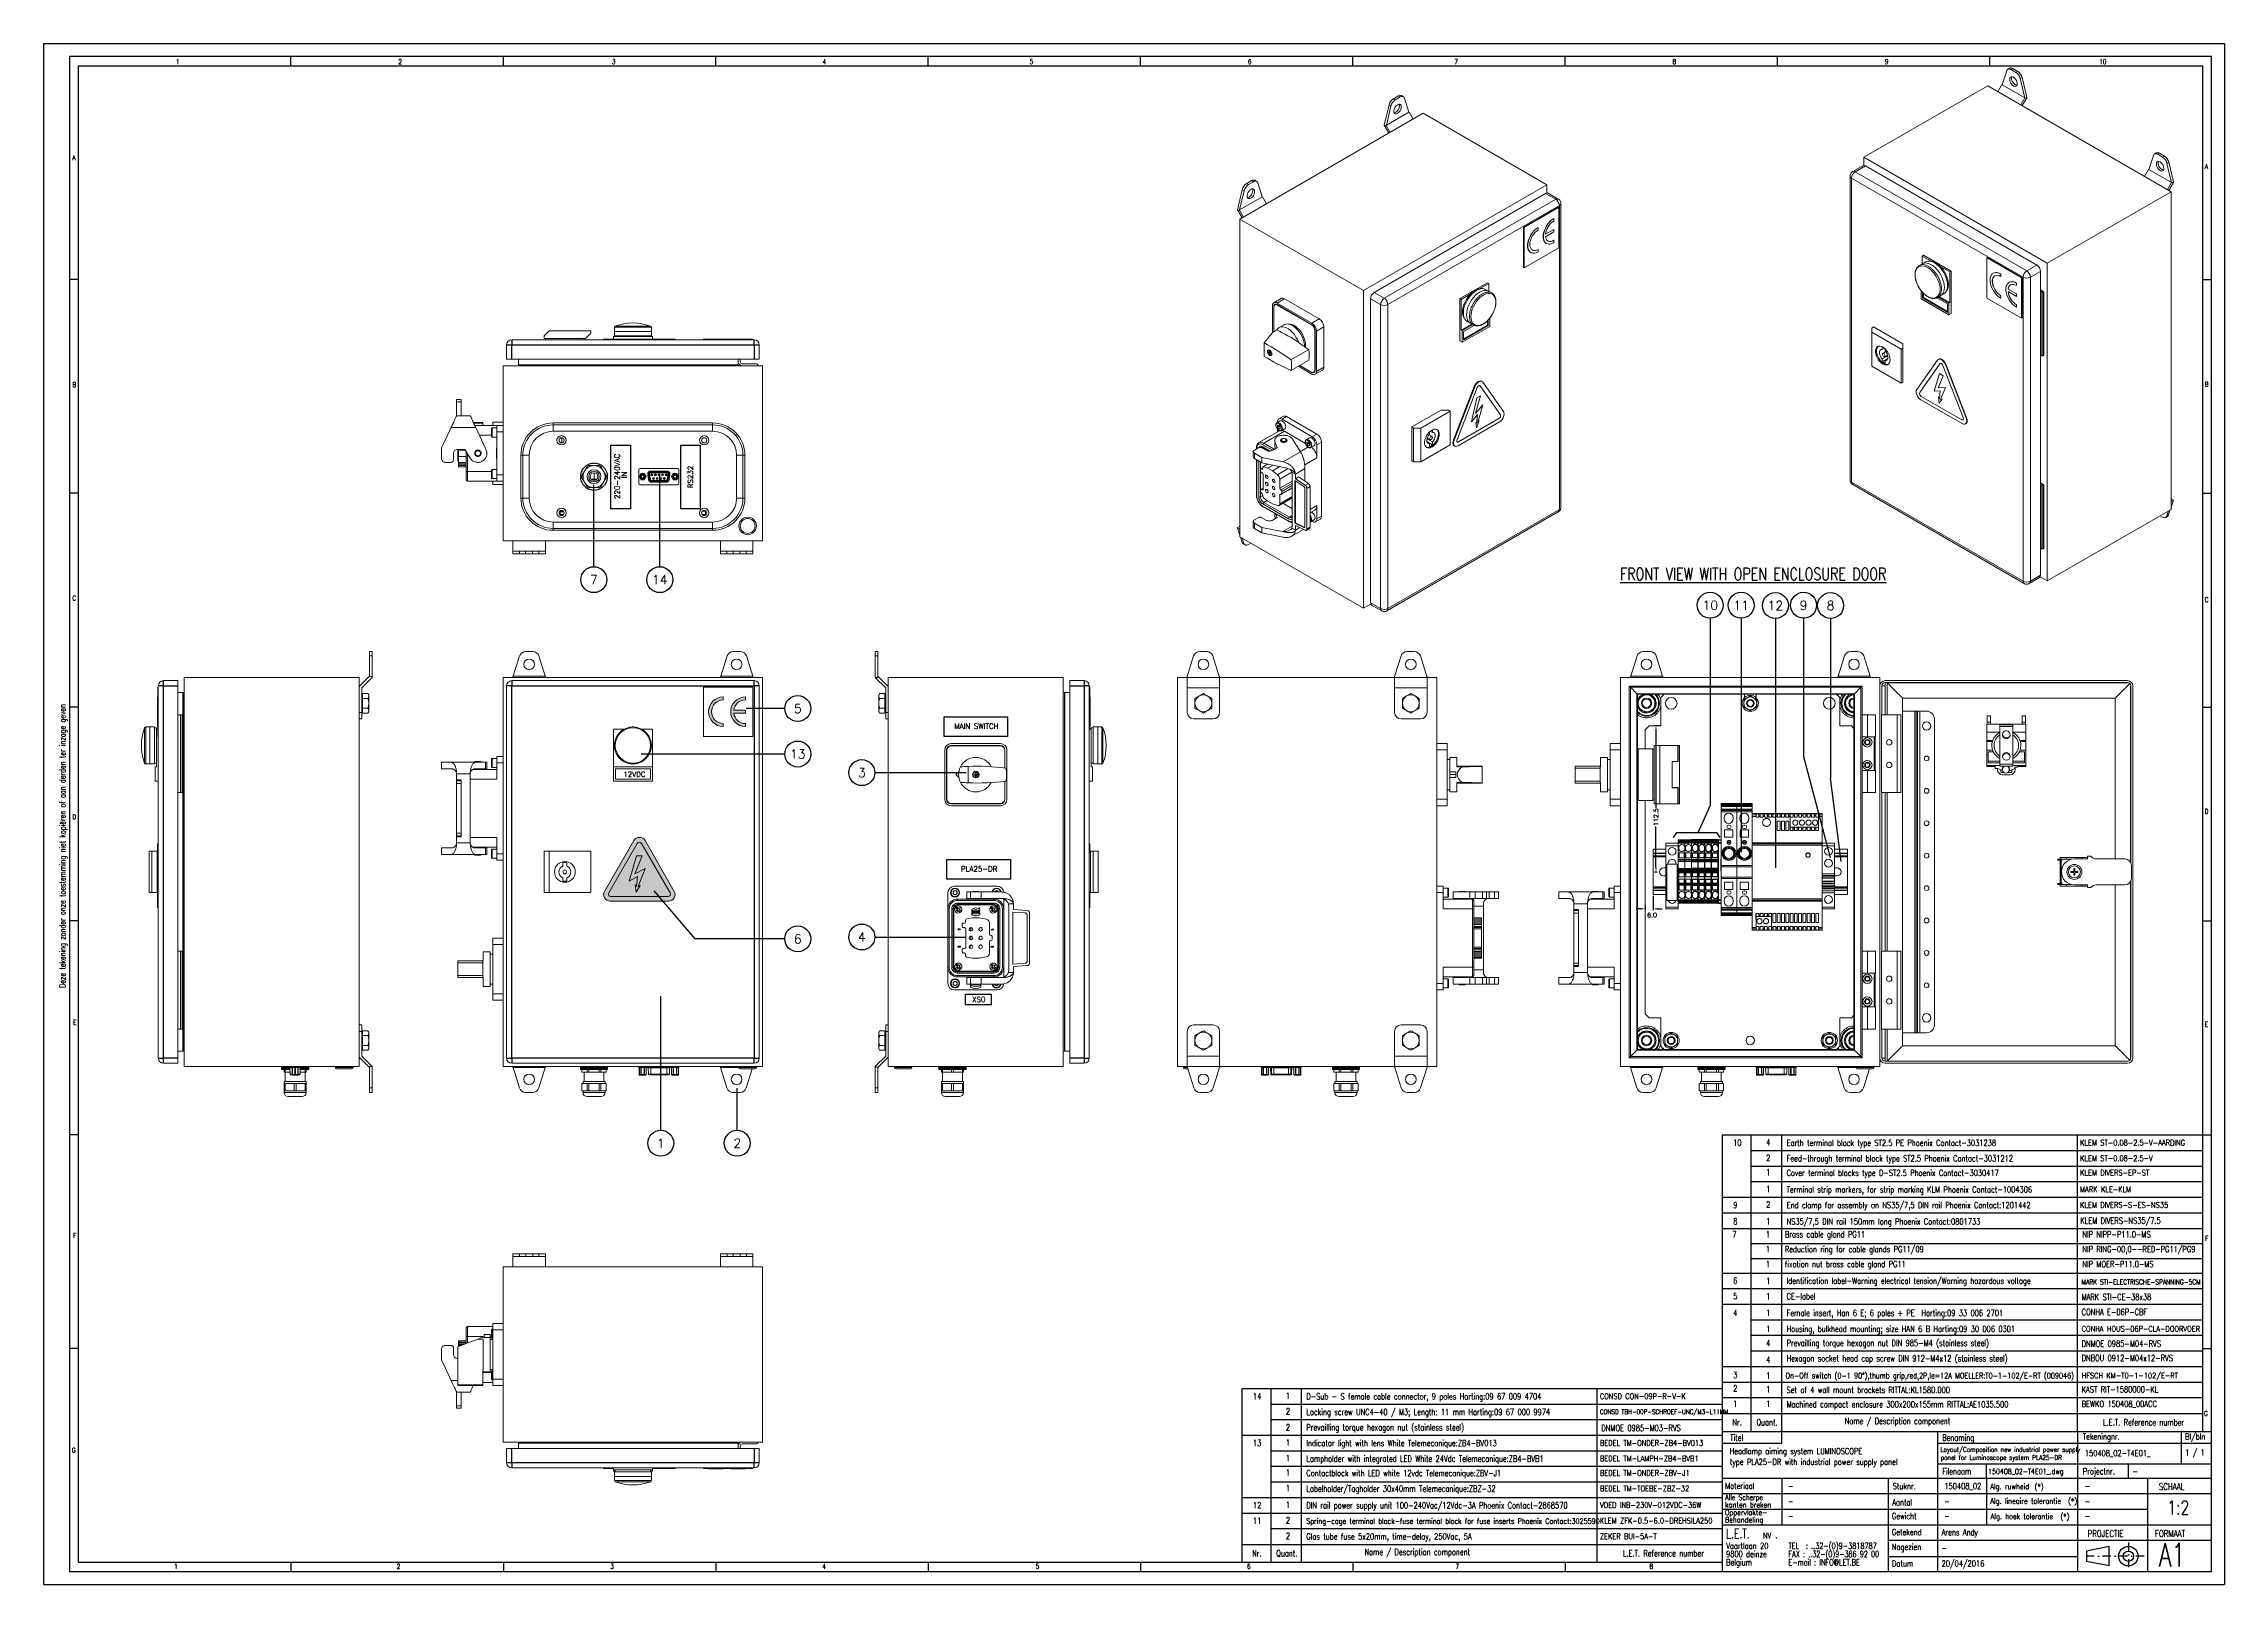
# Model space of a CAD drawing. Extents: x 4137 to 28680, y 2446 to 6814.
# Drawn here: x 4298 to 5980, y 3758 to 4946 of the extents above; entities that cross this region are included whole.
import ezdxf
from ezdxf.enums import TextEntityAlignment as Align

# ---------------------------------------------------------------- set-up
doc = ezdxf.new("R2010")
doc.units = 0
doc.header["$LTSCALE"] = 0.5
doc.linetypes.add('DASHDOT', pattern=[25.4, 12.7, -6.35, 0, -6.35])
doc.layers.get('0').update_dxf_attribs({"linetype": 'CONTINUOUS'})
doc.layers.get('DEFPOINTS').update_dxf_attribs({"linetype": 'CONTINUOUS'})
for name, color, linetype in [('ARCEER', 3, 'CONTINUOUS'), ('DIM', 5, 'CONTINUOUS'), ('HLIJN', 1, 'DASHDOT'), ('VOL', 2, 'CONTINUOUS')]:
    doc.layers.add(name, color=color, linetype=linetype)
doc.styles.get("Standard").update_dxf_attribs({"font": 'simplex.shx'})
doc.dimstyles.new('YP115', dxfattribs={"dimscale": 0, "dimtxt": 37.5, "dimasz": 37.5, "dimexe": 0.5, "dimexo": 37.5, "dimgap": 22.5, "dimtad": 0, "dimtoh": 1, "dimdec": 1, "dimzin": 0, "dimdsep": 46, "dimtxsty": 'Standard', "dimcen": 0, "dimdle": 1.25, "dimadec": 0, "dimazin": 0, "dimtfac": 0.75, "dimtdec": 1, "dimtofl": 0, "dimtmove": 2, "dimatfit": 3, "dimfxl": 1, "dimtolj": 1, "dimtzin": 0, "dimarcsym": 0})

msp = doc.modelspace()

# ---------------------------------------------------------------- texts
at = {"color": 7, "linetype": 'Continuous', "width": 0.75}
for s, height, p in [('1', 3.7, (4400.27, 4930.3)), ('2', 3.7, (4571.87, 4930.3)), ('Titel', 4.762, (5599.1, 3868.81)), ('Benaming', 4.762, (5762.6, 3868.81)), ('Tekeningnr.', 4.7625, (5871.02, 3869.64)), ('Bl/bln', 4.762, (5949.96, 3869.64)), ('Materiaal', 4.762, (5595.18, 3831.61)), ('Stuknr.', 4.762, (5724.43, 3831.36)), ('Filenaam', 4.762, (5762.56, 3842.82)), ('Projectnr.', 4.762, (5871.02, 3842.82)), ('SCHAAL', 5.292, (5929.68, 3830.8)), ('Aantal', 4.762, (5724.05, 3818.89)), ('1:2', 10.583, (5936.15, 3811.95)), ('Gewicht', 4.762, (5723.78, 3808.33)), ('Getekend', 4.762, (5723.78, 3795.93)), ('Nagezien', 4.762, (5723.78, 3784.53)), ('PROJECTIE', 5.292, (5874.68, 3794.56)), ('FORMAAT', 5.292, (5926.68, 3794.56)), ('1', 3.7, (4398.87, 3770.09)), ('Datum', 4.762, (5723.87, 3771.73))]:
    msp.add_text(s, height=height, dxfattribs=at).set_placement(p)
for s, p in [('220-240VAC', (4742.55, 4612.38)), ('IN', (4748.05, 4613.38)), ('RS232', (4799.07, 4611.93))]:
    msp.add_text(s, height=4, rotation=90).set_placement(p, align=Align.CENTER)
at = {"color": 7, "linetype": 'Continuous', "width": 0.69375}
msp.add_text('Deze tekening zonder onze toestemming niet kopiëren of aan derden ter inzage geven', height=4.7625, rotation=90, dxfattribs=at).set_placement((4315.12, 4217.88))
for s, p in [('MAIN SWITCH', (5017.65, 4417.68)), ('12VDC', (4753.91, 4380.63)), ('PLA25-DR', (5019.83, 4307.68)), ('XS0', (5019.43, 4206.94))]:
    msp.add_text(s, height=4).set_placement(p, align=Align.CENTER)
at = {"layer": 'DIM', "color": 7, "width": 0.75}
for s, height, p in [('3', 3.7, (4736.55, 4930.3)), ('4', 3.7, (4899.03, 4930.3)), ('5', 3.7, (5058.74, 4930.3)), ('6', 3.7, (5227.03, 4930.3)), ('7', 3.7, (5386.32, 4930.3)), ('8', 3.7, (5554.56, 4930.3)), ('9', 3.7, (5718.34, 4930.3)), ('10', 3.704, (5883.75, 4930.3)), ('A', 3.7, (4320.38, 4856.18)), ('A', 3.7, (5965.07, 4849.43)), ('B', 3.7, (4320.38, 4681.24)), ('B', 3.7, (5965.07, 4681.56)), ('C', 3.7, (4320.38, 4516.64)), ('C', 3.7, (5965.07, 4515.43)), ('D', 3.7, (4320.38, 4347.93)), ('D', 3.7, (5965.07, 4352.23)), ('E', 3.7, (4320.89, 4189.51)), ('E', 3.7, (5965.07, 4188.03)), ('F', 3.7, (5965.48, 4022.99)), ('G', 3.7, (5964.52, 3887.89)), ('2', 3.7, (4570.56, 3770.09)), ('3', 3.7, (4735.24, 3770.09)), ('4', 3.7, (4898.73, 3770.09)), ('5', 3.7, (5063.35, 3770.09)), ('6', 3.7, (5226.46, 3770.09)), ('7', 3.7, (5387.18, 3770.09)), ('8', 3.7, (5536.8, 3770.09))]:
    msp.add_text(s, height=height, dxfattribs=at).set_placement(p)
at = {"layer": 'DIM', "width": 0.75}
for s, height, p in [('%%UFRONT VIEW WITH OPEN ENCLOSURE DOOR', 9.525, (5514.12, 4532.36)), ('10', 4.762, (5601.36, 4096.18)), ('4', 4.76, (5626.77, 4096.5)), ('2', 4.76, (5626.77, 4084.51)), ('Earth terminal block type ST2.5 PE Phoenix Contact-3031238', 4.7625, (5642.55, 4096.08)), ('Feed-through terminal block type ST2.5 Phoenix Contact-3031212', 4.7625, (5642.55, 4084.09)), ('KLEM ST-0.08-2.5-V-AARDING', 4.2862, (5868.93, 4096.43)), ('KLEM ST-0.08-2.5-V', 4.2862, (5868.93, 4084.44)), ('1', 4.76, (5626.77, 4073.37)), ('Cover terminal blocks type D-ST2.5 Phoenix Contact-3030417', 4.7625, (5642.55, 4072.95)), ('KLEM DIVERS-EP-ST', 4.2862, (5868.93, 4073.3)), ('1', 4.76, (5626.77, 4060.51)), ('Terminal strip markers, for strip marking KLM Phoenix Contact-1004306', 4.7625, (5642.55, 4060.09)), ('End clamp for assembly on NS35/7,5 DIN rail Phoenix Contact:1201442 ', 4.7625, (5642.55, 4048.08)), ('MARK KLE-KLM', 4.2862, (5868.93, 4060.44)), ('9', 4.76, (5601.36, 4048.18)), ('8', 4.76, (5601.36, 4035.52)), ('2', 4.76, (5626.77, 4048.5)), ('1', 4.76, (5626.77, 4035.54)), ('NS35/7,5 DIN rail 150mm long Phoenix Contact:0801733', 4.7625, (5642.55, 4035.42)), ('KLEM DIVERS-S-ES-NS35', 4.2862, (5868.93, 4048.43)), ('KLEM DIVERS-NS35/7.5', 4.7625, (5869.08, 4036.11)), ('7', 4.76, (5600.65, 4025.6)), ('1', 4.76, (5626.61, 4025.6)), ('Brass cable gland PG11', 4.7625, (5641.23, 4025.6)), ('NIP NIPP-P11.0-MS', 4.7625, (5870.68, 4025.6)), ('1', 4.76, (5626.61, 4014.1)), ('1', 4.76, (5626.61, 4002.59)), ('fixation nut brass cable gland PG11', 4.7625, (5641.23, 4002.59)), ('Reduction ring for cable glands PG11/09', 4.7625, (5641.23, 4014.1)), ('NIP RING-00,0--RED-PG11/PG9', 4.7625, (5870.68, 4014.1)), ('NIP MOER-P11.0-MS', 4.7625, (5870.68, 4002.59)), ('6', 4.76, (5601.36, 3989.87)), ('1', 4.76, (5626.77, 3989.55)), ('Identification label-Warning electrical tension/Warning hazardous voltage', 4.7625, (5642.55, 3989.73)), ('MARK STI-ELECTRISCHE-SPANNING-5CM ', 3.8, (5870.08, 3989.26)), ('5', 4.76, (5601.36, 3977.87)), ('4', 4.76, (5601.36, 3965.01)), ('1', 4.76, (5626.77, 3977.73)), ('1', 4.76, (5626.77, 3965.02)), ('CE-label', 4.762, (5642.55, 3977.73)), ('Female insert, Han 6 E; 6 poles + PE  Harting:09 33 006 2701', 4.7625, (5642.55, 3964.91)), ('CONHA E-06P-CBF', 4.7625, (5870.14, 3965.59)), ('MARK STI-CE-38x38', 4.7625, (5870.08, 3977.26)), ('1', 4.76, (5626.77, 3952.63)), ('Housing, bulkhead mounting; size HAN 6 B Harting:09 30 006 0301', 4.7625, (5642.55, 3952.64)), ('CONHA HOUS-06P-CLA-DOORVOER', 4.2862, (5870.14, 3952.91)), ('4', 4.76, (5626.77, 3941.73)), ('Prevailling torque hexagon nut DIN 985-M4 (stainless steel)', 4.7625, (5642.55, 3941.73)), ('DNMOE 0985-M04-RVS', 4.7625, (5870.14, 3941.26)), ('3', 4.76, (5601.36, 3917.01)), ('4', 4.76, (5626.77, 3928.93)), ('1', 4.76, (5626.77, 3916.63)), ('On-Off switch (0-1 90°),thumb grip,red,2P,Ie=12A MOELLER:T0-1-102/E-RT (009046)', 4.3895, (5641.78, 3916.8)), ('Hexagon socket head cap screw DIN 912-M4x12 (stainless steel)', 4.7625, (5642.55, 3929.88)), ('HFSCH KM-T0-1-102/E-RT', 4.2862, (5870.14, 3916.91)), ('DNBOU 0912-M04x12-RVS', 4.7625, (5870.14, 3930.15)), ('14', 4.762, (5230.96, 3900.66)), ('1', 4.76, (5256.37, 3900.99)), ('D-Sub - S female cable connector, 9 poles Harting:09 67 009 4704', 4.7625, (5272.15, 3900.57)), ('CONSD CON-09P-R-V-K', 4.2862, (5498.53, 3900.92)), ('2', 4.76, (5601.36, 3906.79)), ('1', 4.76, (5626.77, 3906)), ('Set of 4 wall mount brackets RITTAL:KL1580.000', 4.7625, (5642.55, 3905.58)), ('KAST RIT-1580000-KL', 4.7625, (5870.14, 3905.93)), ('2', 4.76, (5256.37, 3889)), ('Locking screw UNC4-40 / M3; Length: 11 mm Harting:09 67 000 9974', 4.7625, (5272.15, 3888.58)), ('CONSD TBH-00P-SCHROEF-UNC/M3-L11MM', 3.6433, (5498.58, 3889.34)), ('1', 4.76, (5601.36, 3894.86)), ('1', 4.76, (5626.77, 3894.86)), ('Machined compact enclosure 300x200x155mm RITTAL:AE1035.500', 4.7625, (5642.55, 3894.44)), ('Name / Description component', 4.7625, (5687.42, 3881.65)), ('BEWKO 150408_00ACC', 4.7625, (5870.14, 3894.79)), ('13', 4.762, (5230.96, 3864.66)), ('2', 4.76, (5256.37, 3876.73)), ('1', 4.76, (5256.37, 3864.99)), ('Prevailling torque hexagon nut (stainless steel)', 4.7625, (5272.15, 3876.73)), ('Indicator light with lens White Telemecanique:ZB4-BV013', 4.7625, (5272.15, 3864.57)), ('BEDEL TM-ONDER-ZB4-BV013', 4.2862, (5498.53, 3864.92)), ('DNMOE 0985-M03-RVS', 4.7625, (5499.74, 3876.26)), ('Nr.', 4.762, (5600.78, 3880.6)), ('Quant.', 4.762, (5619.37, 3880.6)), ('L.E.T. Reference number', 4.7625, (5886.69, 3880.6)), ('1', 4.76, (5256.37, 3853)), ('Lampholder with integrated LED White 24Vdc Telemecanique:ZB4-BVB1', 4.7625, (5272.15, 3852.58)), ('BEDEL TM-LAMPH-ZB4-BVB1', 4.2862, (5498.53, 3852.93)), ('type PLA25-DR with industrial power supply panel', 4.7625, (5598.86, 3850.1)), ('Headlamp aiming system LUMINOSCOPE', 4.7625, (5598.66, 3858.37)), ('Layout/Composition new industrial power supply', 3.7338, (5761.24, 3860.15)), ('panel for Luminoscope system PLA25-DR', 3.7338, (5761.38, 3853.94)), ('150408_02-T4E01_', 4.7625, (5872.6, 3856.79)), ('1 / 1', 4.762, (5949.96, 3857.35)), ('1', 4.76, (5256.37, 3841.86)), ('Contactblock with LED white 12vdc Telemecanique:ZBV-J1', 4.7625, (5272.15, 3841.44)), ('Labelholder/Tagholder 30x40mm Telemecanique:ZBZ-32', 4.7625, (5272.15, 3829.44)), ('BEDEL TM-ONDER-ZBV-J1', 4.2862, (5498.53, 3841.79)), ('150408_02', 4.762, (5764.26, 3831.42)), ('150408_02-T4E01_.dwg', 4.0481, (5797.99, 3843.09)), ('-', 4.76, (5909.31, 3842.82)), ('12', 4.762, (5230.96, 3816.66)), ('1', 4.76, (5256.37, 3829.86)), ('1', 4.76, (5256.37, 3816.99)), ('DIN rail power supply unit 100-240Vac/12Vdc-3A Phoenix Contact-2868570', 4.7625, (5272.15, 3816.57)), ('VOED INB-230V-012VDC-36W', 4.2862, (5498.54, 3817.05)), ('BEDEL TM-TOEBE-ZBZ-32', 4.2862, (5498.53, 3829.79)), ('-', 4.76, (5643.57, 3831.42)), ('-', 4.76, (5643.57, 3819.67)), ('-', 4.76, (5764.26, 3819.67)), ('-', 4.76, (5872.59, 3831.42)), ('-', 4.76, (5872.59, 3819.67)), ('11', 4.762, (5230.96, 3804.66)), ('2', 4.76, (5256.37, 3804.99)), ('Spring-cage terminal block-fuse terminal block for fuse inserts Phoenix Contact:3025590', 4.1481, (5272.12, 3804.72)), ('KLEM ZFK-0.5-6.0-DREHSILA250', 4.2862, (5498.53, 3804.92)), ('-', 4.76, (5643.57, 3808.33)), ('-', 4.76, (5764.26, 3808.33)), ('-', 4.76, (5872.59, 3808.33)), ('2', 4.76, (5256.37, 3792.99)), ('Glas tube fuse 5x20mm, time-delay, 250Vac, 5A', 4.7625, (5272.15, 3792.57)), ('Name / Description component', 4.7625, (5317.02, 3780.65)), ('ZEKER BUI-5A-T', 4.2862, (5498.53, 3792.92)), ('Arens Andy', 4.762, (5762.14, 3795.8)), ('-', 4.76, (5762.14, 3783.67)), ('Nr.', 4.762, (5230.38, 3779.6)), ('Quant.', 4.762, (5248.97, 3779.6)), ('L.E.T. Reference number', 4.7625, (5516.29, 3779.6)), ('20/04/2016', 4.762, (5762.14, 3771.73))]:
    msp.add_text(s, height=height, dxfattribs=at).set_placement(p)
at = {"layer": 'DIM'}
for s, p in [('7', (4722.63, 4532.7)), ('14', (4773.43, 4532.7)), ('10', (5583.68, 4512.96)), ('11', (5607.52, 4512.96)), ('12', (5633.93, 4512.78)), ('9', (5655.68, 4512.96)), ('8', (5676.51, 4512.78)), ('5', (4879.87, 4433.33)), ('13', (4879.87, 4398.26)), ('3', (4929.25, 4383.92)), ('6', (4879.87, 4255.72)), ('4', (4929.25, 4257.18)), ('1', (4774.19, 4098.14)), ('2', (4833.2, 4098.14))]:
    msp.add_text(s, height=7, dxfattribs=at).set_placement(p, align=Align.MIDDLE)
at = {"layer": 'VOL', "color": 7}
for s, height, width, p in [('F', 3.7, 0.75, (4321.02, 4025.17)), ('G', 3.7, 0.75, (4320.05, 3859.71)), ('A1', 17.992, 0.7, (5929.68, 3771.88))]:
    msp.add_text(s, height=height, dxfattribs=dict(at, width=width)).set_placement(p)

# ---------------------------------------------------------------- blocks, each defined once
blk = doc.blocks.new('SW_NOTE_0')
at = {"color": 0, "linetype": 'Continuous', "width": 0.7}
for s, height, p in [('L.E.T.', 3.704, (0, 1.35)), ('NV', 2.117, (14.27, 1.33)), ('.', 3.7, (18.81, 1.35))]:
    blk.add_text(s, height=height, dxfattribs=at).set_placement(p)
blk = doc.blocks.new('SW_NOTE_1')
at = {"color": 0, "linetype": 'Continuous'}
for s, height, width, p in [('Vaartlaan 20', 2.3813, 0.75, (0, 0.66)), ('9800 deinze', 2.3813, 0.675, (0, -2.51)), ('Belgium', 2.381, 0.75, (0, -5.69))]:
    blk.add_text(s, height=height, dxfattribs=dict(at, width=width)).set_placement(p)
blk = doc.blocks.new('SW_NOTE_2')
at = {"color": 0, "linetype": 'Continuous'}
for s, width, p in [('TEL  : ..32-(0)9-3818787', 0.698864, (0, 0.66)), ('FAX : ..32-(0)9-386 92 00', 0.684783, (0, -2.51)), ('E-mail : INFO@LET.BE', 0.690789, (0, -5.69))]:
    blk.add_text(s, height=2.3813, dxfattribs=dict(at, width=width)).set_placement(p)
blk = doc.blocks.new('SW_NOTE_3')
at = {"color": 0, "linetype": 'Continuous', "width": 0.75}
for s, height, p in [('Alg. ruwheid', 2.1167, (0, 0.59)), ('(*)', 2.117, (17.1, 0.59))]:
    blk.add_text(s, height=height, dxfattribs=at).set_placement(p)
blk = doc.blocks.new('SW_NOTE_4')
at = {"color": 0, "linetype": 'Continuous', "width": 0.75}
for s, p in [('Oppervlakte-', (0, 0.59)), ('Behandeling', (0, -2.24))]:
    blk.add_text(s, height=2.1167, dxfattribs=at).set_placement(p)
blk = doc.blocks.new('SW_NOTE_5')
at = {"color": 0, "linetype": 'Continuous'}
for s, width, p in [('Alle Scherpe', 0.681818, (0, 0.59)), ('kanten breken', 0.75, (0, -2.24))]:
    blk.add_text(s, height=2.1167, dxfattribs=dict(at, width=width)).set_placement(p)
blk = doc.blocks.new('SW_NOTE_6')
at = {"color": 0, "linetype": 'Continuous'}
for s, height, width, p in [('Alg. lineaire tolerantie', 2.1167, 0.715909, (0, 0.59)), ('(*)', 2.117, 0.75, (30.03, 0.59))]:
    blk.add_text(s, height=height, dxfattribs=dict(at, width=width)).set_placement(p)
blk = doc.blocks.new('SW_NOTE_7')
at = {"color": 0, "linetype": 'Continuous'}
for s, height, width, p in [('Alg. hoek tolerantie', 2.1167, 0.708333, (0, 0.59)), ('(*)', 2.117, 0.75, (26.87, 0.59))]:
    blk.add_text(s, height=height, dxfattribs=dict(at, width=width)).set_placement(p)
blk = doc.blocks.new('*D11')
at = {"layer": 'DEFPOINTS', "color": 0, "transparency": 16777216}
for p in [(5541.8, 4419.9), (5545.6, 4419.9), (5539.6, 4307.4)]:
    blk.add_point(p, dxfattribs=at)
at = {"layer": 'DIM', "color": 0, "lineweight": -2, "transparency": 16777216}
for p, q in [((5544.6, 4419.9), (5540.8, 4419.9)), ((5541.8, 4416.4), (5541.8, 4356.9)), ((5541.8, 4310.9), (5541.8, 4342.4)), ((5540.6, 4307.4), (5542.8, 4307.4))]:
    blk.add_line(p, q, dxfattribs=at)
at = {"layer": 'DIM', "color": 0, "transparency": 16777216}
for points in [[(5541.3, 4416.4), (5542.4, 4416.4), (5541.8, 4419.9)], [(5541.3, 4310.9), (5542.4, 4310.9), (5541.8, 4307.4)]]:
    blk.add_solid(points, dxfattribs=at)
at = {"layer": 'DIM', "color": 0, "transparency": 16777216, "insert": (5541.8, 4349.6), "char_height": 3.5, "attachment_point": 5, "rotation": 90}
blk.add_mtext('\\A1;112.5', dxfattribs=at)
blk = doc.blocks.new('*D12')
at = {"layer": 'DEFPOINTS', "color": 0, "transparency": 16777216}
for p in [(5539.6, 4289.9), (5533.6, 4282.9), (5533.6, 4278.9)]:
    blk.add_point(p, dxfattribs=at)
at = {"layer": 'DIM', "color": 0, "lineweight": -2, "transparency": 16777216}
for p, q in [((5530.1, 4278.9), (5526.6, 4278.9)), ((5533.6, 4281.9), (5533.6, 4277.9)), ((5539.6, 4288.9), (5539.6, 4277.9)), ((5543.1, 4278.9), (5546.6, 4278.9))]:
    blk.add_line(p, q, dxfattribs=at)
at = {"layer": 'DIM', "color": 0, "transparency": 16777216}
for points in [[(5530.1, 4279.5), (5530.1, 4278.3), (5533.6, 4278.9)], [(5543.1, 4279.5), (5543.1, 4278.3), (5539.6, 4278.9)]]:
    blk.add_solid(points, dxfattribs=at)
at = {"layer": 'DIM', "color": 0, "transparency": 16777216, "insert": (5538.8, 4274.1), "char_height": 3.5, "attachment_point": 5}
blk.add_mtext('\\A1;6.0', dxfattribs=at)

# ---------------------------------------------------------------- dimensions: what is measured, and where the dimension line sits
at = {"layer": 'DIM'}
dim = msp.add_linear_dim(base=(5541.84, 4419.88), p1=(5539.55, 4307.38), p2=(5545.55, 4419.88), angle=90, dimstyle='YP115', override={"dimscale": 1, "dimtxt": 3.5, "dimasz": 3.5, "dimexe": 1, "dimexo": 1, "dimgap": 0.9, "dimtoh": 0, "dimdle": 1.3}, dxfattribs=at)
dim.commit()
dim.dimension.update_dxf_attribs({"geometry": '*D11', "text_midpoint": (5541.84, 4349.64), "dimtype": 160})
dim = msp.add_linear_dim(base=(5533.55, 4278.89), p1=(5539.55, 4289.88), p2=(5533.55, 4282.9), dimstyle='YP115', override={"dimscale": 1, "dimtxt": 3.5, "dimasz": 3.5, "dimexe": 1, "dimexo": 1, "dimgap": 0.9, "dimtoh": 0, "dimdle": 1.3}, dxfattribs=at)
dim.commit()
dim.dimension.update_dxf_attribs({"geometry": '*D12', "text_midpoint": (5538.75, 4274.07), "dimtype": 160})

# ---------------------------------------------------------------- hatches: boundary and pattern name
h = msp.add_hatch(color=256)
h.dxf.hatch_style = 1
h.paths.add_polyline_path([(4839.55, 4442.28, 1.0000001), (4839.55, 4419.48), (4839.55, 4421.76, -0.3779644), (4830.5, 4429.74), (4839.55, 4429.74), (4839.55, 4432.02), (4830.5, 4432.02, -0.3779647), (4839.55, 4440)])
h.paths.add_polyline_path([(4822.45, 4440), (4822.45, 4442.28, 1.0000002), (4822.45, 4419.48), (4822.45, 4421.76, -1.0000003)])
h = msp.add_hatch(color=256)
h.dxf.hatch_style = 1
h.paths.add_polyline_path([(4753.43, 4331.51), (4730.84, 4292.38, 0.5773503), (4735.17, 4284.88), (4780.35, 4284.88, 0.5774734), (4784.68, 4292.38), (4762.1, 4331.51, 0.577745)])
h.paths.add_polyline_path([(4759.76, 4319.88), (4754.28, 4305.77), (4762.12, 4310.02), (4756.86, 4296.02), (4758.43, 4296.91), (4755.25, 4291.75), (4754.46, 4297.4), (4755.6, 4296.03), (4756.25, 4303.95), (4749.87, 4300.19), (4755.57, 4319.88)], flags=16)
h = msp.add_hatch(color=256)
h.dxf.hatch_style = 1
h.paths.add_polyline_path([(4762.12, 4310.02), (4754.28, 4305.77), (4759.76, 4319.88), (4755.57, 4319.88), (4749.87, 4300.19), (4756.25, 4303.95), (4755.6, 4296.03), (4754.46, 4297.4), (4755.25, 4291.75), (4758.43, 4296.91), (4756.86, 4296.02)])
at = {"layer": 'VOL'}
h = msp.add_hatch(color=256, dxfattribs=at)
h.dxf.hatch_style = 1
h.paths.add_polyline_path([(4759.39, 4329.33, 0.5772554), (4756.14, 4329.33), (4734.07, 4291.13, 0.5769681), (4735.7, 4288.31), (4779.83, 4288.31, 0.5779161), (4781.45, 4291.13)])
h.paths.add_polyline_path([(4754.28, 4305.77), (4762.12, 4310.02), (4756.86, 4296.02), (4758.43, 4296.91), (4755.25, 4291.75), (4754.46, 4297.4), (4755.6, 4296.03), (4756.25, 4303.95), (4749.87, 4300.19), (4755.57, 4319.88), (4759.76, 4319.88)], flags=16)

# ---------------------------------------------------------------- linework, layer by layer
at = {"color": 7, "linetype": 'Continuous'}
for p, q in [((4298.23, 4946.02), (4298.23, 3758.02)), ((4298.23, 4946.02), (5980.23, 4946.02)), ((5980.23, 4946.02), (5980.23, 3758.02)), ((5970.23, 4936.02), (4318.23, 4936.02)), ((4318.23, 4936.02), (4318.23, 3768.02)), ((4325.23, 3775.02), (4325.23, 4929.02)), ((4325.23, 4929.02), (5963.23, 4929.02)), ((5963.23, 4929.02), (5963.23, 3876.02)), ((5970.23, 3768.02), (5970.23, 4936.02)), ((5592.83, 3876.02), (5970.23, 3876.02)), ((5592.83, 3876.02), (5592.83, 3768.02)), ((5638.83, 3867.02), (5638.83, 3876.02)), ((5758.83, 3876.02), (5758.83, 3840.02)), ((5866.83, 3876.02), (5866.83, 3840.02)), ((5946.83, 3876.02), (5946.83, 3851.02)), ((5592.83, 3867.02), (5638.83, 3867.02)), ((5758.83, 3867.02), (5970.23, 3867.02)), ((5592.83, 3840.02), (5970.23, 3840.02)), ((5638.83, 3840.02), (5638.83, 3804.02)), ((5720.83, 3840.02), (5720.83, 3768.02)), ((5758.83, 3851.02), (5970.23, 3851.02)), ((5758.83, 3840.02), (5758.83, 3768.02)), ((5796.83, 3840.02), (5796.83, 3851.02)), ((5796.83, 3840.02), (5796.83, 3804.02)), ((5866.83, 3840.02), (5866.83, 3804.02)), ((5906.15, 3840.02), (5906.15, 3851.02)), ((5920.83, 3840.02), (5920.83, 3768.02)), ((5592.83, 3828.02), (5970.23, 3828.02)), ((5592.83, 3816.02), (5920.83, 3816.02)), ((5592.83, 3804.02), (5970.23, 3804.02)), ((5866.83, 3804.02), (5866.83, 3768.02)), ((5720.83, 3792.02), (5970.23, 3792.02)), ((4318.23, 3768.02), (5970.23, 3768.02)), ((4325.23, 3775.02), (5592.83, 3775.02)), ((5720.83, 3779.59), (5866.83, 3779.59)), ((4298.23, 3758.02), (5980.23, 3758.02))]:
    msp.add_line(p, q, dxfattribs=at)
at = {"color": 7, "linetype": 'Continuous', "lineweight": 15}
for p, q in [((5797.71, 4913.51), (5702.25, 4858.4)), ((5939.13, 4831.87), (5797.71, 4913.51)), ((5808.67, 4914.39), (5805.55, 4908.98)), ((5808.85, 4914.28), (5808.67, 4914.39)), ((5812.31, 4925.08), (5808.85, 4914.28)), ((5826.28, 4904.22), (5808.85, 4914.28)), ((5814.6, 4927.06), (5813.19, 4926.24)), ((5815.69, 4925.99), (5817.1, 4926.81)), ((5819.45, 4923.82), (5815.69, 4925.99)), ((5817.1, 4926.81), (5820.86, 4924.64)), ((5819.45, 4923.82), (5820.86, 4924.64)), ((5822.82, 4919.01), (5824.24, 4919.83)), ((5826.28, 4904.22), (5822.82, 4919.01)), ((5824.24, 4919.83), (5827.76, 4904.77)), ((5332.26, 4883.15), (5335.91, 4898.72)), ((5337.32, 4897.9), (5333.86, 4883.12)), ((5335.91, 4898.72), (5337.32, 4897.9)), ((5339.28, 4903.53), (5343.04, 4905.7)), ((5340.7, 4902.72), (5339.28, 4903.53)), ((5344.46, 4904.89), (5340.7, 4902.72)), ((5344.46, 4904.89), (5343.04, 4905.7)), ((5346.96, 4905.14), (5345.54, 4905.95)), ((5351.29, 4893.18), (5347.83, 4903.97)), ((5823.22, 4898.78), (5826.35, 4904.19)), ((5824.22, 4898.2), (5827.76, 4904.33)), ((5826.35, 4904.19), (5826.28, 4904.22)), ((5827.76, 4904.77), (5826.35, 4903.95)), ((5826.35, 4903.95), (5826.35, 4904.19)), ((5827.76, 4904.77), (5827.76, 4904.33)), ((5362.31, 4892.34), (5220.89, 4810.69)), ((5332.26, 4883.15), (5333.68, 4882.33)), ((5335.8, 4877.03), (5332.26, 4883.15)), ((5333.86, 4883.12), (5333.68, 4883.01)), ((5333.68, 4882.33), (5333.68, 4883.01)), ((5333.68, 4883.01), (5336.8, 4877.61)), ((5351.29, 4893.18), (5333.86, 4883.12)), ((5351.35, 4893.22), (5351.29, 4893.18)), ((5354.48, 4887.81), (5351.35, 4893.22)), ((5457.77, 4837.23), (5362.31, 4892.34)), ((5927.74, 4861.74), (5926.32, 4860.93)), ((5928.82, 4860.68), (5930.24, 4861.5)), ((5930.24, 4861.5), (5934, 4859.33)), ((5701.31, 4851.86), (5693.53, 4847.37)), ((5695.53, 4847.18), (5703.31, 4851.67)), ((5827.76, 4770.84), (5695.53, 4847.18)), ((5702.25, 4858.4), (5702.25, 4852.04)), ((5702.25, 4858.4), (5843.67, 4776.76)), ((5703.31, 4851.67), (5835.54, 4775.33)), ((5921.81, 4849.08), (5918.68, 4843.67)), ((5921.99, 4848.97), (5921.81, 4849.08)), ((5925.45, 4859.76), (5921.99, 4848.97)), ((5939.42, 4838.91), (5921.99, 4848.97)), ((5932.58, 4858.51), (5928.82, 4860.68)), ((5932.58, 4858.51), (5934, 4859.33)), ((5935.96, 4853.7), (5937.37, 4854.51)), ((5939.42, 4838.91), (5935.96, 4853.7)), ((5937.37, 4854.51), (5940.9, 4839.46)), ((5219.13, 4817.84), (5222.77, 4833.41)), ((5224.18, 4832.59), (5220.72, 4817.8)), ((5238.16, 4827.87), (5220.72, 4817.8)), ((5222.77, 4833.41), (5224.18, 4832.59)), ((5226.14, 4838.22), (5229.91, 4840.39)), ((5227.56, 4837.4), (5226.14, 4838.22)), ((5231.32, 4839.58), (5227.56, 4837.4)), ((5231.32, 4839.58), (5229.91, 4840.39)), ((5233.82, 4839.82), (5232.41, 4840.64)), ((5238.16, 4827.87), (5234.69, 4838.66)), ((5238.22, 4827.9), (5238.16, 4827.87)), ((5241.34, 4822.5), (5238.22, 4827.9)), ((5316.35, 4755.59), (5457.77, 4837.23)), ((5324.48, 4754.16), (5456.71, 4830.49)), ((5456.71, 4830.49), (5464.49, 4826)), ((5457.77, 4830.87), (5457.77, 4837.23)), ((5466.49, 4826.2), (5458.71, 4830.69)), ((5691.53, 4843.91), (5691.53, 4609.56)), ((5692.7, 4842.28), (5824.93, 4765.94)), ((5692.7, 4607.93), (5692.7, 4842.28)), ((5843.67, 4776.76), (5939.13, 4831.87)), ((5936.36, 4833.47), (5939.48, 4838.87)), ((5937.36, 4832.89), (5940.9, 4839.01)), ((5939.13, 4586.91), (5939.13, 4831.87)), ((5939.48, 4838.87), (5939.42, 4838.91)), ((5940.9, 4839.46), (5939.48, 4838.64)), ((5939.48, 4838.64), (5939.48, 4838.87)), ((5940.9, 4839.46), (5940.9, 4839.01)), ((5219.13, 4817.84), (5220.54, 4817.02)), ((5222.66, 4811.72), (5219.13, 4817.84)), ((5220.72, 4817.8), (5220.54, 4817.7)), ((5220.54, 4817.02), (5220.54, 4817.7)), ((5220.54, 4817.7), (5223.66, 4812.29)), ((5220.89, 4810.69), (5220.89, 4565.73)), ((5220.89, 4810.69), (5316.35, 4755.59)), ((5464.49, 4826), (5332.26, 4749.67)), ((5335.09, 4744.77), (5467.32, 4821.1)), ((5466.61, 4819.88), (5439.74, 4804.37)), ((5466.97, 4819.67), (5440.1, 4804.16)), ((5463.01, 4811.1), (5462.94, 4811.14)), ((5463.01, 4811.1), (5463.01, 4809.24)), ((5466.61, 4819.88), (5466.97, 4819.67)), ((5466.97, 4788.65), (5466.97, 4819.67)), ((5467.32, 4821.1), (5467.32, 4586.76)), ((5468.49, 4588.39), (5468.49, 4822.74)), ((5439.74, 4804.37), (5439.74, 4773.34)), ((5439.74, 4804.37), (5440.1, 4804.16)), ((5440.1, 4804.16), (5440.1, 4773.13)), ((5450.92, 4804.12), (5450.84, 4804.16)), ((5450.92, 4804.12), (5450.92, 4802.26)), ((5456.61, 4799.03), (5463.01, 4802.72)), ((5456.61, 4797.17), (5463.01, 4800.86)), ((5456.62, 4799.12), (5462.94, 4802.76)), ((5463.01, 4802.72), (5462.94, 4802.76)), ((5463.01, 4794.35), (5462.94, 4794.39)), ((5463.01, 4802.72), (5463.01, 4800.86)), ((5463.01, 4794.35), (5463.01, 4792.48)), ((5440.1, 4773.13), (5466.97, 4788.65)), ((5445.15, 4784.98), (5445.22, 4784.94)), ((5450.92, 4787.37), (5450.84, 4787.41)), ((5450.92, 4787.37), (5450.92, 4785.5)), ((5457.24, 4791.96), (5457.31, 4791.92)), ((5748.21, 4782.88), (5747.15, 4782.27)), ((5747.15, 4782.27), (5747.15, 4776.27)), ((5754.01, 4778.31), (5747.15, 4782.27)), ((5749.58, 4777.66), (5747.4, 4776.4)), ((5769.42, 4770.63), (5748.21, 4782.88)), ((5797.35, 4781.05), (5797, 4780.84)), ((5823.87, 4765.33), (5797, 4780.84)), ((5797, 4780.84), (5797, 4749.81)), ((5824.22, 4765.53), (5797.35, 4781.05)), ((5411.81, 4761.7), (5390.6, 4749.46)), ((5412.87, 4761.09), (5406.01, 4757.13)), ((5411.81, 4761.7), (5412.87, 4761.09)), ((5412.87, 4755.09), (5412.87, 4761.09)), ((5439.74, 4773.34), (5440.1, 4773.13)), ((5747.1, 4776.24), (5744.87, 4774.95)), ((5768.36, 4770.02), (5761.5, 4773.98)), ((5769.42, 4770.63), (5768.36, 4770.02)), ((5768.36, 4746.34), (5768.36, 4770.02)), ((5769.42, 4737.97), (5769.42, 4770.63)), ((5802.05, 4769), (5801.98, 4768.96)), ((5807.68, 4768.39), (5807.75, 4768.43)), ((5807.68, 4768.39), (5807.68, 4766.53)), ((5807.68, 4766.53), (5807.75, 4766.57)), ((5807.75, 4768.43), (5807.75, 4766.57)), ((5814.14, 4762.02), (5814.07, 4761.98)), ((5819.77, 4761.41), (5819.84, 4761.45)), ((5819.77, 4761.41), (5819.77, 4759.55)), ((5819.84, 4761.45), (5819.84, 4759.59)), ((5824.22, 4765.53), (5823.87, 4765.33)), ((5823.87, 4734.3), (5823.87, 4765.33)), ((5824.22, 4734.51), (5824.22, 4765.53)), ((5824.93, 4765.94), (5824.93, 4531.6)), ((5835.54, 4775.33), (5827.76, 4770.84)), ((5830.59, 4765.94), (5838.37, 4770.43)), ((5830.59, 4531.6), (5830.59, 4765.94)), ((5838.37, 4770.43), (5838.37, 4536.09)), ((5843.67, 4531.8), (5843.67, 4776.76)), ((5246, 4743.95), (5246, 4723.15)), ((5252.69, 4749.5), (5247.03, 4746.24)), ((5247.06, 4724.03), (5247.06, 4743.33)), ((5248.61, 4745.09), (5247.85, 4744.65)), ((5249.53, 4745.99), (5255.19, 4749.25)), ((5276.4, 4730.48), (5249.53, 4745.99)), ((5249.53, 4744.76), (5276.4, 4729.25)), ((5276.19, 4729.13), (5249.6, 4744.48)), ((5282.06, 4733.74), (5255.19, 4749.25)), ((5316.35, 4755.59), (5316.35, 4510.62)), ((5321.66, 4749.26), (5329.43, 4744.77)), ((5321.66, 4514.91), (5321.66, 4749.26)), ((5332.26, 4749.67), (5324.48, 4754.16)), ((5329.43, 4744.77), (5329.43, 4510.42)), ((5335.09, 4510.42), (5335.09, 4744.77)), ((5390.6, 4749.46), (5390.6, 4716.8)), ((5390.6, 4749.46), (5391.66, 4748.85)), ((5398.52, 4752.81), (5391.66, 4748.85)), ((5391.66, 4748.85), (5391.66, 4725.17)), ((5412.62, 4755.22), (5410.45, 4756.48)), ((5415.15, 4753.78), (5412.93, 4755.06)), ((5746.44, 4755.45), (5746.44, 4749.2)), ((5746.44, 4749.2), (5767.66, 4736.95)), ((5747.5, 4754.21), (5747.5, 4749.81)), ((5747.5, 4749.81), (5748.21, 4750.22)), ((5747.5, 4749.81), (5766.6, 4738.79)), ((5748.21, 4753.48), (5748.21, 4750.22)), ((5748.21, 4750.22), (5766.6, 4739.6)), ((5766.6, 4745.32), (5758.51, 4749.99)), ((5759.12, 4750.27), (5761.35, 4751.55)), ((5767.66, 4745.93), (5759.63, 4750.57)), ((5768.36, 4746.34), (5760.34, 4750.97)), ((5761.64, 4751.74), (5763.81, 4752.99)), ((5766.6, 4738.79), (5766.6, 4745.32)), ((5767.66, 4745.93), (5768.36, 4746.34)), ((5767.66, 4736.95), (5767.66, 4745.93)), ((5797, 4749.81), (5823.87, 4734.3)), ((5807.68, 4751.64), (5807.75, 4751.68)), ((5807.68, 4751.64), (5807.68, 4749.77)), ((5807.68, 4749.77), (5807.75, 4749.82)), ((5807.75, 4751.68), (5807.75, 4749.82)), ((5813.37, 4756.73), (5813.44, 4756.77)), ((5813.37, 4756.73), (5819.77, 4753.03)), ((5813.37, 4754.87), (5819.77, 4751.17)), ((5813.44, 4756.77), (5819.84, 4753.07)), ((5819.77, 4759.55), (5819.84, 4759.59)), ((5819.77, 4753.03), (5819.84, 4753.07)), ((5819.77, 4753.03), (5819.77, 4751.17)), ((5819.77, 4751.17), (5819.84, 4751.21)), ((5819.77, 4744.66), (5819.84, 4744.7)), ((5819.77, 4744.66), (5819.77, 4742.79)), ((5819.84, 4753.07), (5819.84, 4751.21)), ((5819.84, 4744.7), (5819.84, 4742.83)), ((5841.05, 4754.71), (5838.37, 4756.27)), ((5838.37, 4755.04), (5839.5, 4754.39)), ((5839.5, 4754.39), (5840.49, 4754.39)), ((5839.5, 4754.39), (5839.5, 4705.4)), ((5840.49, 4754.39), (5841.05, 4754.71)), ((5840.49, 4705.4), (5840.49, 4754.39)), ((5841.05, 4705.72), (5841.05, 4754.71)), ((4738.5, 4727.29), (4738.5, 4724.15)), ((4767, 4724.15), (4767, 4727.29)), ((5247.13, 4743.05), (5247.13, 4724.07)), ((5254.76, 4729.26), (5251.08, 4727.13)), ((5258.86, 4729.72), (5258.79, 4729.68)), ((5282.06, 4733.74), (5276.4, 4730.48)), ((5279.94, 4724.35), (5285.59, 4727.62)), ((5285.59, 4696.59), (5285.59, 4727.62)), ((5399.68, 4729.8), (5391.66, 4725.17)), ((5400.39, 4729.39), (5392.37, 4724.76)), ((5392.37, 4715.78), (5413.58, 4728.02)), ((5393.43, 4718.43), (5411.81, 4729.04)), ((5401.51, 4728.81), (5393.43, 4724.15)), ((5393.43, 4717.61), (5412.52, 4728.64)), ((5396.21, 4731.82), (5398.39, 4730.56)), ((5398.68, 4730.38), (5400.9, 4729.1)), ((5411.81, 4729.04), (5411.81, 4732.31)), ((5412.52, 4728.64), (5411.81, 4729.04)), ((5412.52, 4728.64), (5412.52, 4733.04)), ((5413.58, 4728.02), (5413.58, 4734.27)), ((5709.67, 4727.56), (5708.26, 4726.74)), ((5708.26, 4726.74), (5708.26, 4723.47)), ((5732.3, 4714.49), (5709.67, 4727.56)), ((5769.42, 4737.97), (5767.66, 4736.95)), ((5819.77, 4742.79), (5819.84, 4742.83)), ((5824.22, 4734.51), (5823.87, 4734.3)), ((4655.25, 4713.65), (4655.25, 4702.65)), ((4846.25, 4717.65), (4659.25, 4717.65)), ((4684.25, 4720.65), (4688.25, 4724.65)), ((4684.25, 4718.65), (4684.25, 4720.65)), ((4684.25, 4718.65), (4716.25, 4718.65)), ((4685.25, 4718.65), (4685.25, 4717.65)), ((4688.25, 4724.65), (4720.25, 4724.65)), ((4715.25, 4718.65), (4715.25, 4717.65)), ((4720.25, 4722.65), (4716.25, 4718.65)), ((4720.25, 4724.65), (4720.25, 4722.65)), ((4730.17, 4718.16), (4730.17, 4717.65)), ((4730.17, 4718.16), (4735.17, 4718.16)), ((4735.17, 4717.65), (4735.17, 4718.16)), ((4735.17, 4718.16), (4780.35, 4718.16)), ((4737.75, 4720.15), (4767.75, 4720.15)), ((4737.75, 4718.16), (4737.75, 4720.15)), ((4738.5, 4724.15), (4767, 4724.15)), ((4738.51, 4724.15), (4738.51, 4720.65)), ((4738.51, 4720.65), (4766.99, 4720.65)), ((4739.18, 4720.65), (4739.18, 4720.15)), ((4766.33, 4720.15), (4766.33, 4720.65)), ((4766.99, 4720.65), (4766.99, 4724.15)), ((4767.75, 4718.16), (4767.75, 4720.15)), ((4780.35, 4717.65), (4780.35, 4718.16)), ((4780.35, 4718.16), (4785.35, 4718.16)), ((4785.35, 4717.65), (4785.35, 4718.16)), ((4807.25, 4717.65), (4807.25, 4718.15)), ((4807.25, 4718.15), (4845.25, 4718.15)), ((4811.05, 4718.25), (4811.05, 4718.15)), ((4811.05, 4718.25), (4822.45, 4718.25)), ((4822.45, 4718.25), (4822.45, 4718.15)), ((4828.15, 4718.25), (4828.15, 4718.15)), ((4828.15, 4718.25), (4839.55, 4718.25)), ((4839.55, 4718.25), (4839.55, 4718.15)), ((4845.25, 4717.65), (4845.25, 4718.15)), ((4850.25, 4702.65), (4850.25, 4713.65)), ((5239.63, 4715.22), (5239.63, 4704.9)), ((5243.39, 4709.86), (5242.88, 4709.56)), ((5243.89, 4709.65), (5243.75, 4709.56)), ((5249.33, 4725.34), (5246.4, 4723.65)), ((5260.32, 4702.2), (5273.97, 4710.07)), ((5265.87, 4715.67), (5266.08, 4715.8)), ((5278.66, 4694.14), (5278.66, 4724.84)), ((5278.88, 4724.96), (5278.88, 4693.94)), ((5279.94, 4693.32), (5279.94, 4724.35)), ((5390.6, 4716.8), (5392.37, 4715.78)), ((5392.37, 4724.76), (5391.66, 4725.17)), ((5392.37, 4724.76), (5392.37, 4715.78)), ((5393.43, 4724.15), (5393.43, 4717.61)), ((5708.26, 4697.34), (5708.26, 4723.47)), ((5708.26, 4723.47), (5730.89, 4710.41)), ((5716.39, 4710.17), (5716.39, 4712.23)), ((5716.39, 4710.17), (5718.04, 4711.12)), ((5718.51, 4710.69), (5718.51, 4708.94)), ((5730.89, 4710.41), (5732.3, 4711.23)), ((5730.89, 4684.28), (5730.89, 4710.41)), ((5732.3, 4711.23), (5732.3, 4714.49)), ((5732.3, 4685.1), (5732.3, 4711.23)), ((4652.75, 4562.65), (4652.75, 4697.65)), ((4652.75, 4697.65), (4852.75, 4697.65)), ((4655.25, 4702.65), (4659.25, 4702.65)), ((4846.25, 4702.65), (4659.25, 4702.65)), ((4664.5, 4702.65), (4664.5, 4698.45)), ((4664.5, 4698.45), (4834, 4698.45)), ((4834, 4702.65), (4834, 4698.45)), ((4834.05, 4700.65), (4834.05, 4702.65)), ((4835.55, 4702.65), (4835.55, 4700.65)), ((4837.05, 4699.15), (4848.35, 4699.15)), ((4846.25, 4702.65), (4850.25, 4702.65)), ((4849.05, 4698.45), (4848.35, 4699.15)), ((4849.05, 4698.45), (4849.05, 4697.65)), ((4852.75, 4697.65), (4852.75, 4562.65)), ((5243.75, 4708.05), (5243.09, 4708.43)), ((5243.09, 4708.43), (5243.09, 4707.92)), ((5243.52, 4708.17), (5243.09, 4707.92)), ((5243.09, 4707.92), (5243.75, 4707.54)), ((5243.52, 4708.17), (5243.52, 4708.18)), ((5244.18, 4707.79), (5243.52, 4708.17)), ((5243.75, 4709.56), (5243.75, 4708.05)), ((5244.18, 4708.3), (5243.75, 4708.05)), ((5244.18, 4707.79), (5243.75, 4707.54)), ((5243.75, 4707.54), (5243.75, 4706.03)), ((5243.75, 4706.03), (5244.18, 4706.28)), ((5244.18, 4708.3), (5244.18, 4709.44)), ((5244.18, 4706.28), (5244.18, 4707.79)), ((5244.19, 4709.31), (5244.28, 4709.36)), ((5244.19, 4707.8), (5244.19, 4709.31)), ((5244.86, 4707.41), (5244.19, 4707.8)), ((5244.63, 4707.54), (5244.19, 4707.29)), ((5244.19, 4705.77), (5244.19, 4707.29)), ((5244.19, 4707.29), (5244.86, 4706.9)), ((5244.86, 4707.4), (5244.63, 4707.54)), ((5244.86, 4706.9), (5244.86, 4707.41)), ((5245.06, 4705.77), (5245.57, 4706.07)), ((5260.32, 4694.04), (5273.97, 4701.92)), ((5265.98, 4697.3), (5276.4, 4691.28)), ((5276.4, 4692.51), (5267.04, 4697.91)), ((5267.11, 4697.95), (5276.19, 4692.71)), ((5277.94, 4692.54), (5278.7, 4692.98)), ((5278.9, 4691.03), (5284.56, 4694.3)), ((5285.59, 4696.59), (5279.94, 4693.32)), ((5708.26, 4697.34), (5730.89, 4684.28)), ((5720.6, 4705.32), (5716.39, 4702.89)), ((5716.39, 4700.74), (5720.7, 4703.23)), ((5716.39, 4700.74), (5716.39, 4702.89)), ((5718.93, 4708.5), (5716.7, 4707.22)), ((5718.2, 4704.62), (5720.43, 4705.9)), ((5718.51, 4701.67), (5720.6, 4702.87)), ((5718.51, 4701.67), (5718.51, 4699.51)), ((5758.94, 4702.07), (5742.96, 4679.34)), ((5745.25, 4677), (5760.85, 4699.19)), ((5745.26, 4677.01), (5760.86, 4699.19)), ((5759.86, 4702.8), (5759.5, 4702.59)), ((5760.85, 4699.19), (5760.86, 4699.19)), ((5761.07, 4699.39), (5760.86, 4699.19)), ((5763.15, 4697.86), (5778.75, 4657.66)), ((5765.43, 4698.74), (5765.06, 4698.54)), ((5781.04, 4657.36), (5765.06, 4698.54)), ((5781.4, 4657.57), (5765.43, 4698.74)), ((5838.37, 4706.05), (5839.5, 4705.4)), ((5840.49, 4705.4), (5839.5, 4705.4)), ((5840.49, 4705.4), (5841.05, 4705.72)), ((5401.69, 4681.66), (5385.71, 4640.49)), ((5402.05, 4681.46), (5386.07, 4640.28)), ((5388.36, 4640.58), (5403.96, 4680.78)), ((5401.69, 4681.66), (5402.05, 4681.46)), ((5406.25, 4682.11), (5406.04, 4682.31)), ((5406.25, 4682.11), (5421.85, 4659.92)), ((5406.26, 4682.11), (5406.25, 4682.11)), ((5406.26, 4682.11), (5421.86, 4659.92)), ((5407.61, 4685.51), (5407.25, 4685.72)), ((5424.15, 4662.26), (5408.17, 4684.99)), ((5730.89, 4684.28), (5732.3, 4685.1)), ((5745.25, 4677), (5745.26, 4677.01)), ((5760.45, 4691.7), (5756.42, 4677.95)), ((5756.42, 4677.95), (5760.93, 4678.41)), ((5763.42, 4689.99), (5759.54, 4680.71)), ((5763.42, 4689.99), (5759.54, 4680.71)), ((5759.54, 4680.71), (5765.09, 4680.98)), ((5759.54, 4680.71), (5765.08, 4680.98)), ((5759.54, 4680.71), (5759.54, 4680.71)), ((5760.45, 4691.7), (5763.42, 4689.99)), ((5760.45, 4691.7), (5760.46, 4691.7)), ((5760.46, 4691.7), (5763.42, 4689.99)), ((5760.93, 4678.41), (5760.47, 4672.22)), ((5765.08, 4680.98), (5761.36, 4671.69)), ((5765.09, 4680.98), (5761.37, 4671.7)), ((5763.42, 4689.99), (5763.42, 4689.99)), ((5765.08, 4680.98), (5765.09, 4680.98)), ((4616.77, 4671.65), (4620.27, 4671.65)), ((4616.77, 4669.79), (4620.27, 4669.79)), ((4616.77, 4659.15), (4616.77, 4669.79)), ((4627.17, 4659.15), (4616.77, 4659.15)), ((4620.27, 4659.15), (4620.27, 4669.79)), ((4627.32, 4659.08), (4627.17, 4659.15)), ((5376.1, 4663.52), (5353.48, 4650.46)), ((5360.55, 4649.64), (5383.17, 4662.7)), ((5381.76, 4663.52), (5376.1, 4663.52)), ((5383.17, 4662.7), (5381.76, 4663.52)), ((5383.17, 4636.57), (5383.17, 4662.7)), ((5403.56, 4672.83), (5399.52, 4654.43)), ((5403.56, 4672.83), (5399.53, 4654.43)), ((5399.53, 4654.43), (5404.04, 4660.1)), ((5406.53, 4674.54), (5402.65, 4660.78)), ((5402.65, 4660.8), (5408.19, 4667.46)), ((5402.65, 4660.78), (5408.19, 4667.46)), ((5403.56, 4672.83), (5406.52, 4674.55)), ((5403.56, 4672.83), (5406.53, 4674.54)), ((5403.56, 4672.83), (5403.56, 4672.83)), ((5404.04, 4660.1), (5403.58, 4653.37)), ((5404.03, 4660.09), (5403.58, 4653.38)), ((5408.19, 4667.46), (5404.47, 4653.87)), ((5406.53, 4674.54), (5406.52, 4674.55)), ((5408.19, 4667.46), (5408.19, 4667.46)), ((5421.86, 4659.92), (5421.85, 4659.92)), ((5746.03, 4671.45), (5777.97, 4653.01)), ((5746.4, 4674.04), (5746.41, 4674.05)), ((5777.6, 4656.03), (5746.4, 4674.04)), ((5777.61, 4656.03), (5746.41, 4674.05)), ((5759.66, 4673.8), (5759.67, 4673.81)), ((5759.66, 4673.8), (5760.22, 4668.87)), ((5759.66, 4673.8), (5760.47, 4672.22)), ((5759.67, 4673.81), (5760.47, 4672.23)), ((5760.22, 4668.87), (5762.47, 4671.78)), ((5760.22, 4668.87), (5760.23, 4668.87)), ((5760.23, 4668.87), (5762.48, 4671.78)), ((5762.47, 4671.78), (5761.36, 4671.69)), ((5761.36, 4671.69), (5761.37, 4671.7)), ((5762.48, 4671.78), (5761.37, 4671.7)), ((5762.47, 4671.78), (5762.48, 4671.78)), ((4605.15, 4634.23), (4612.57, 4650.15)), ((4631.49, 4650.15), (4612.57, 4650.15)), ((4612.77, 4650.57), (4612.64, 4650.29)), ((4637.05, 4653.94), (4629.72, 4653.94)), ((4629.97, 4653.41), (4637.05, 4653.41)), ((4630.79, 4651.65), (4647.75, 4651.65)), ((4631.49, 4650.15), (4639.09, 4633.86)), ((4637.05, 4653.41), (4637.05, 4653.94)), ((4637.05, 4651.65), (4637.05, 4653.41)), ((4643.75, 4643.05), (4643.75, 4649.25)), ((4647.75, 4649.65), (4644.15, 4649.65)), ((4644.15, 4642.65), (4647.75, 4642.65)), ((4644.75, 4652.45), (4644.65, 4652.45)), ((4644.65, 4652.45), (4644.65, 4651.65)), ((4652.75, 4654.15), (4644.75, 4654.15)), ((4644.75, 4651.65), (4644.75, 4654.15)), ((4652.75, 4651.65), (4647.75, 4651.65)), ((4647.75, 4646.65), (4647.75, 4651.65)), ((4652.75, 4646.65), (4647.75, 4646.65)), ((4647.75, 4613.65), (4647.75, 4646.65)), ((4814.25, 4653.54), (4691.25, 4653.54)), ((4691.25, 4653.54), (4691.25, 4652.04)), ((4691.25, 4652.04), (4814.25, 4652.04)), ((4814.25, 4647.15), (4691.25, 4647.15)), ((4814.25, 4652.04), (4814.25, 4653.54)), ((5251.44, 4647.56), (5235.53, 4638.37)), ((5239.28, 4638), (5255.19, 4647.19)), ((5252.02, 4655.12), (5249.48, 4653.65)), ((5249.88, 4653.88), (5249.88, 4654.33)), ((5250.95, 4651.88), (5249.88, 4651.78)), ((5249.88, 4651.78), (5249.88, 4650.36)), ((5251.29, 4651.17), (5249.88, 4650.36)), ((5250.95, 4649.03), (5249.88, 4650.36)), ((5249.88, 4646.66), (5249.88, 4648.77)), ((5254.46, 4658.66), (5250.92, 4656.62)), ((5250.95, 4651.88), (5252.01, 4650.55)), ((5252.01, 4649.65), (5250.95, 4649.03)), ((5252.01, 4649.12), (5250.95, 4649.03)), ((5251.29, 4651.45), (5251.29, 4651.17)), ((5251.83, 4650.51), (5251.29, 4651.17)), ((5252.01, 4650.28), (5251.83, 4650.51)), ((5252.01, 4649.12), (5252.01, 4650.55)), ((5252.98, 4647.58), (5255.52, 4649.05)), ((5253.38, 4647.82), (5255.19, 4647.19)), ((5256.96, 4658.41), (5253.42, 4656.37)), ((5253.42, 4656.37), (5276.75, 4642.9)), ((5255.19, 4647.19), (5271.41, 4637.82)), ((5256.96, 4658.41), (5280.29, 4644.94)), ((5280.29, 4644.94), (5276.75, 4642.9)), ((5353.48, 4650.46), (5354.89, 4649.64)), ((5353.48, 4650.46), (5353.48, 4624.33)), ((5354.89, 4649.64), (5360.55, 4649.64)), ((5354.89, 4649.64), (5354.89, 4623.51)), ((5360.55, 4623.51), (5360.55, 4649.64)), ((5369.08, 4643.18), (5366.85, 4644.47)), ((5367.26, 4644.91), (5367.26, 4646.66)), ((5367.74, 4647.08), (5369.39, 4646.13)), ((5369.39, 4648.2), (5369.39, 4646.13)), ((5389.14, 4635.92), (5421.08, 4654.37)), ((5420.7, 4656.96), (5389.5, 4638.95)), ((5420.71, 4656.96), (5389.51, 4638.94)), ((5399.53, 4654.43), (5399.52, 4654.43)), ((5402.77, 4654.02), (5403.33, 4649.74)), ((5402.77, 4654.02), (5403.33, 4649.73)), ((5402.77, 4654.02), (5403.58, 4653.37)), ((5402.77, 4654.02), (5402.77, 4654.02)), ((5403.33, 4649.73), (5405.58, 4655.24)), ((5403.33, 4649.73), (5403.33, 4649.74)), ((5405.57, 4655.24), (5404.47, 4653.89)), ((5405.58, 4655.24), (5404.47, 4653.87)), ((5405.58, 4655.24), (5405.57, 4655.24)), ((5420.71, 4656.96), (5420.7, 4656.96)), ((5777.6, 4656.03), (5777.61, 4656.03)), ((5780.47, 4652.76), (5780.83, 4652.97)), ((5781.4, 4657.57), (5781.04, 4657.36)), ((4605.15, 4626.15), (4605.15, 4634.23)), ((4614.35, 4630.15), (4614.35, 4625.15)), ((4623.02, 4633.15), (4617.35, 4633.15)), ((4617.75, 4624.15), (4617.75, 4633.15)), ((4618.35, 4633.15), (4618.35, 4632.64)), ((4623.34, 4632.64), (4618.35, 4632.64)), ((4618.35, 4632.64), (4618.35, 4627.64)), ((4624.25, 4627.65), (4618.35, 4627.64)), ((4618.35, 4627.64), (4618.35, 4622.97)), ((4627.21, 4626.44), (4623.02, 4633.15)), ((4624.25, 4631.18), (4624.25, 4616.15)), ((4635.65, 4630.15), (4635.15, 4630.15)), ((4647.54, 4633.39), (4647.55, 4633.39)), ((4647.54, 4633.35), (4647.55, 4633.35)), ((4647.75, 4634.15), (4647.55, 4634.15)), ((4647.55, 4634.15), (4647.55, 4626.15)), ((4647.55, 4633.96), (4647.55, 4633.96)), ((4647.55, 4629.89), (4647.55, 4629.89)), ((4647.75, 4626.15), (4647.55, 4626.15)), ((4666.35, 4628.65), (4666.35, 4595.65)), ((4667.85, 4628.65), (4666.35, 4628.65)), ((4667.85, 4595.65), (4667.85, 4628.65)), ((4672.75, 4628.65), (4672.75, 4595.65)), ((4698.05, 4641.7), (4696.49, 4641.7)), ((4698.05, 4641.7), (4698.05, 4642.12)), ((4698.05, 4638.17), (4698.05, 4641.7)), ((4832.75, 4595.65), (4832.75, 4628.65)), ((4837.65, 4628.65), (4837.65, 4595.65)), ((4837.65, 4628.65), (4839.15, 4628.65)), ((4839.15, 4595.65), (4839.15, 4628.65)), ((5231.26, 4631.43), (5231.26, 4627.34)), ((5232.14, 4632.65), (5235.11, 4634.37)), ((5237.85, 4626.91), (5232.14, 4630.21)), ((5232.14, 4626.12), (5232.14, 4630.21)), ((5237.85, 4622.82), (5232.14, 4626.12)), ((5233.68, 4634.53), (5233.68, 4633.55)), ((5237.85, 4622.82), (5237.85, 4626.91)), ((5254.36, 4623.44), (5237.85, 4626.91)), ((5237.93, 4634.37), (5241.47, 4632.33)), ((5238.78, 4634.69), (5243.72, 4631.84)), ((5245.71, 4632.33), (5249.72, 4634.64)), ((5247.76, 4640.01), (5247.76, 4635.92)), ((5247.94, 4635.01), (5247.9, 4635.92)), ((5249.72, 4634.64), (5247.94, 4639.09)), ((5247.94, 4635.01), (5247.94, 4639.09)), ((5248.4, 4633.88), (5247.94, 4635.01)), ((5253.35, 4641.23), (5252.99, 4641.02)), ((5254.36, 4623.44), (5267.73, 4631.16)), ((5256.53, 4641.02), (5256.18, 4641.23)), ((5261.58, 4640.91), (5267.73, 4631.16)), ((5274.65, 4642.05), (5272.11, 4640.58)), ((5273.57, 4638.81), (5272.51, 4638.72)), ((5272.51, 4638.72), (5272.51, 4637.29)), ((5273.92, 4638.11), (5272.51, 4637.29)), ((5273.57, 4635.97), (5272.51, 4637.29)), ((5273.57, 4638.81), (5274.64, 4637.49)), ((5274.64, 4636.58), (5273.57, 4635.97)), ((5274.64, 4636.06), (5273.57, 4635.97)), ((5273.92, 4638.38), (5273.92, 4638.11)), ((5274.45, 4637.45), (5273.92, 4638.11)), ((5274.64, 4637.21), (5274.45, 4637.45)), ((5274.64, 4636.06), (5274.64, 4637.49)), ((5275.61, 4634.52), (5278.15, 4635.99)), ((5283.83, 4638.82), (5280.29, 4636.78)), ((5280.29, 4636.78), (5280.29, 4626.57)), ((5283.83, 4638.82), (5283.83, 4581.66)), ((5360.55, 4623.51), (5383.17, 4636.57)), ((5365.08, 4639.19), (5369.39, 4636.7)), ((5369.39, 4638.86), (5365.18, 4641.29)), ((5365.18, 4638.84), (5367.26, 4637.63)), ((5365.35, 4641.87), (5367.58, 4640.58)), ((5367.26, 4635.48), (5367.26, 4637.63)), ((5369.39, 4638.86), (5369.39, 4636.7)), ((5385.71, 4640.49), (5386.07, 4640.28)), ((5386.28, 4635.88), (5386.64, 4635.68)), ((5389.51, 4638.94), (5389.5, 4638.95)), ((4612.35, 4623.15), (4608.15, 4623.15)), ((4618.35, 4623.92), (4617.75, 4624.15)), ((4618.35, 4622.14), (4624.25, 4622.15)), ((4618.35, 4622.14), (4618.35, 4622.14)), ((4618.35, 4621.14), (4618.35, 4620.64)), ((4618.35, 4619.64), (4618.36, 4619.64)), ((4624.25, 4619.65), (4618.36, 4619.64)), ((4618.36, 4619.64), (4618.36, 4619.64)), ((4625.25, 4616.15), (4624.25, 4616.15)), ((4625.25, 4616.15), (4625.25, 4608.65)), ((4643.75, 4611.05), (4643.75, 4617.25)), ((4647.75, 4617.65), (4644.15, 4617.65)), ((4644.15, 4610.65), (4647.75, 4610.65)), ((4647.75, 4608.65), (4647.75, 4613.65)), ((4647.75, 4613.65), (4652.75, 4613.65)), ((4712.23, 4611.66), (4712.24, 4612.3)), ((4712.23, 4611.66), (4712.51, 4611.66)), ((4712.24, 4612.76), (4712.32, 4613.4)), ((4712.24, 4612.76), (4712.52, 4612.73)), ((4712.24, 4612.3), (4712.5, 4612.29)), ((4712.29, 4611.2), (4712.54, 4611.22)), ((4712.34, 4610.56), (4712.29, 4611.2)), ((4712.32, 4613.4), (4712.57, 4613.36)), ((4712.34, 4610.56), (4712.62, 4610.59)), ((4712.36, 4613.86), (4712.51, 4614.48)), ((4712.36, 4613.86), (4712.63, 4613.8)), ((4712.44, 4610.11), (4712.7, 4610.16)), ((4712.57, 4609.48), (4712.44, 4610.11)), ((4712.51, 4614.48), (4712.76, 4614.42)), ((4712.57, 4609.48), (4712.84, 4609.54)), ((4712.6, 4614.93), (4712.81, 4615.54)), ((4712.6, 4614.93), (4712.86, 4614.84)), ((4712.71, 4609.04), (4712.96, 4609.12)), ((4712.9, 4608.43), (4712.71, 4609.04)), ((4712.81, 4615.54), (4713.05, 4615.45)), ((4712.95, 4615.98), (4713.21, 4616.56)), ((4712.95, 4615.98), (4713.2, 4615.86)), ((4713.21, 4616.56), (4713.45, 4616.45)), ((4713.4, 4616.98), (4713.73, 4617.53)), ((4713.4, 4616.98), (4713.64, 4616.84)), ((4713.41, 4612.97), (4715.39, 4616.4)), ((4715.39, 4607.9), (4713.41, 4611.32)), ((4713.73, 4617.53), (4713.95, 4617.4)), ((4713.96, 4617.93), (4714.34, 4618.44)), ((4713.96, 4617.93), (4714.18, 4617.77)), ((4714.34, 4618.44), (4714.55, 4618.29)), ((4714.61, 4618.82), (4715.04, 4619.29)), ((4714.61, 4618.82), (4714.81, 4618.63)), ((4715.04, 4619.29), (4715.23, 4619.11)), ((4715.35, 4619.64), (4715.83, 4620.06)), ((4715.35, 4619.64), (4715.54, 4619.43)), ((4715.39, 4616.4), (4717.37, 4619.82)), ((4715.83, 4620.06), (4716, 4619.86)), ((4716.18, 4620.37), (4716.7, 4620.74)), ((4716.18, 4620.37), (4716.34, 4620.14)), ((4716.7, 4620.74), (4716.85, 4620.52)), ((4717.07, 4621.01), (4717.63, 4621.32)), ((4717.07, 4621.01), (4717.21, 4620.77)), ((4717.63, 4621.32), (4717.75, 4621.1)), ((4718.03, 4621.56), (4718.62, 4621.81)), ((4718.03, 4621.56), (4718.14, 4621.3)), ((4718.62, 4621.81), (4718.72, 4621.57)), ((4718.79, 4620.65), (4722.75, 4620.65)), ((4719.04, 4622), (4719.65, 4622.19)), ((4719.04, 4622), (4719.12, 4621.73)), ((4719.65, 4622.19), (4719.72, 4621.94)), ((4720.09, 4622.33), (4720.72, 4622.46)), ((4720.09, 4622.33), (4720.14, 4622.06)), ((4725.04, 4610.21), (4720.46, 4610.21)), ((4720.72, 4622.46), (4720.77, 4622.2)), ((4721.17, 4622.55), (4721.8, 4622.61)), ((4721.17, 4622.55), (4721.19, 4622.28)), ((4721.8, 4622.61), (4721.83, 4622.35)), ((4722.27, 4622.66), (4722.26, 4622.38)), ((4722.27, 4622.66), (4722.9, 4622.65)), ((4722.75, 4620.65), (4726.71, 4620.65)), ((4722.9, 4622.65), (4722.9, 4622.4)), ((4722.95, 4610.21), (4722.95, 4615.14)), ((4722.95, 4610.21), (4722.95, 4610.2)), ((4722.95, 4610.2), (4722.95, 4610.18)), ((4722.95, 4610.18), (4722.95, 4609.79)), ((4722.95, 4609.15), (4722.95, 4609.79)), ((4723.37, 4622.66), (4723.33, 4622.38)), ((4723.37, 4622.66), (4724, 4622.58)), ((4724, 4622.58), (4723.97, 4622.32)), ((4724.46, 4622.53), (4724.4, 4622.26)), ((4724.46, 4622.53), (4725.08, 4622.39)), ((4725.08, 4622.39), (4725.03, 4622.14)), ((4725.54, 4622.3), (4725.45, 4622.03)), ((4725.54, 4622.3), (4726.14, 4622.09)), ((4726.14, 4622.09), (4726.06, 4621.85)), ((4726.58, 4621.95), (4726.47, 4621.7)), ((4726.58, 4621.95), (4727.16, 4621.68)), ((4727.16, 4621.68), (4727.06, 4621.45)), ((4727.59, 4621.5), (4727.45, 4621.26)), ((4727.59, 4621.5), (4728.14, 4621.17)), ((4728.14, 4621.17), (4728, 4620.95)), ((4728.13, 4619.82), (4730.11, 4616.4)), ((4728.54, 4620.94), (4728.37, 4620.72)), ((4728.54, 4620.94), (4729.05, 4620.56)), ((4729.05, 4620.56), (4728.9, 4620.35)), ((4729.43, 4620.29), (4729.24, 4620.08)), ((4729.43, 4620.29), (4729.89, 4619.85)), ((4729.89, 4619.85), (4729.72, 4619.66)), ((4730.24, 4619.54), (4730.03, 4619.36)), ((4730.11, 4616.4), (4732.09, 4612.97)), ((4732.09, 4611.32), (4730.11, 4607.9)), ((4730.24, 4619.54), (4730.66, 4619.06)), ((4730.66, 4619.06), (4730.47, 4618.89)), ((4730.97, 4618.72), (4730.75, 4618.56)), ((4730.97, 4618.72), (4731.34, 4618.2)), ((4731.34, 4618.2), (4731.13, 4618.05)), ((4731.62, 4617.83), (4731.37, 4617.69)), ((4731.62, 4617.83), (4731.93, 4617.27)), ((4731.93, 4617.27), (4731.7, 4617.14)), ((4732.16, 4616.87), (4731.9, 4616.76)), ((4732.16, 4616.87), (4732.41, 4616.28)), ((4732.41, 4616.28), (4732.17, 4616.18)), ((4732.6, 4615.86), (4732.34, 4615.78)), ((4732.7, 4608.75), (4732.45, 4608.84)), ((4732.79, 4615.25), (4732.54, 4615.17)), ((4732.6, 4615.86), (4732.79, 4615.25)), ((4732.9, 4609.36), (4732.64, 4609.45)), ((4732.94, 4614.81), (4732.66, 4614.75)), ((4732.9, 4609.36), (4732.7, 4608.75)), ((4733, 4609.81), (4732.75, 4609.87)), ((4733.06, 4614.18), (4732.81, 4614.13)), ((4733.14, 4610.44), (4732.87, 4610.5)), ((4733.16, 4613.73), (4732.88, 4613.7)), ((4733.18, 4610.9), (4732.93, 4610.93)), ((4732.94, 4614.81), (4733.06, 4614.18)), ((4733.22, 4613.09), (4732.96, 4613.07)), ((4733.26, 4611.53), (4732.98, 4611.56)), ((4733.27, 4612.63), (4732.99, 4612.64)), ((4733.26, 4611.99), (4733, 4612)), ((4733.14, 4610.44), (4733, 4609.81)), ((4733.16, 4613.73), (4733.22, 4613.09)), ((4733.26, 4611.53), (4733.18, 4610.9)), ((4733.27, 4612.63), (4733.26, 4611.99)), ((4757.25, 4617.35), (4757.25, 4606.95)), ((4757.65, 4612.14), (4758.15, 4612.14)), ((4758.77, 4614.23), (4757.71, 4612.39)), ((4757.71, 4611.89), (4758.77, 4610.06)), ((4758.15, 4612.14), (4759.21, 4613.98)), ((4759.21, 4610.31), (4758.15, 4612.14)), ((4787.25, 4618.35), (4758.25, 4618.35)), ((4761.33, 4614.48), (4759.21, 4614.48)), ((4759.21, 4613.98), (4761.33, 4613.98)), ((4761.33, 4610.31), (4759.21, 4610.31)), ((4759.21, 4609.81), (4761.33, 4609.81)), ((4761.33, 4613.98), (4762.39, 4612.14)), ((4762.39, 4612.14), (4761.33, 4610.31)), ((4762.97, 4612.14), (4761.76, 4614.23)), ((4761.76, 4610.06), (4762.97, 4612.14)), ((4762.97, 4612.14), (4762.39, 4612.14)), ((4764.88, 4609.79), (4764.26, 4613.79)), ((4764.55, 4613.84), (4764.67, 4613.86)), ((4765.18, 4609.84), (4764.55, 4613.84)), ((4765.3, 4609.86), (4764.67, 4613.86)), ((4765.79, 4609.93), (4765.17, 4613.93)), ((4765.18, 4609.84), (4765.3, 4609.86)), ((4766.16, 4609.99), (4765.53, 4613.99)), ((4766.24, 4610), (4765.61, 4614)), ((4766.52, 4616.14), (4766.52, 4616.44)), ((4766.52, 4616.44), (4778.98, 4616.44)), ((4766.52, 4616.01), (4766.52, 4616.14)), ((4766.52, 4616.14), (4778.98, 4616.14)), ((4766.52, 4615.52), (4766.52, 4616.01)), ((4766.52, 4616.01), (4778.98, 4616.01)), ((4766.52, 4615.52), (4778.98, 4615.52)), ((4766.52, 4615.15), (4778.98, 4615.15)), ((4766.52, 4615.07), (4778.98, 4615.07)), ((4778.36, 4609.23), (4767.15, 4609.23)), ((4778.36, 4609.15), (4767.15, 4609.15)), ((4778.36, 4608.78), (4767.15, 4608.78)), ((4767.15, 4608.28), (4767.15, 4608.78)), ((4778.36, 4608.28), (4778.36, 4608.78)), ((4778.98, 4616.44), (4778.98, 4616.14)), ((4778.98, 4616.14), (4778.98, 4616.01)), ((4778.98, 4616.01), (4778.98, 4615.52)), ((4779.89, 4614), (4779.26, 4610)), ((4779.97, 4613.99), (4779.34, 4609.99)), ((4780.33, 4613.93), (4779.71, 4609.93)), ((4780.83, 4613.86), (4780.2, 4609.86)), ((4780.32, 4609.84), (4780.2, 4609.86)), ((4780.95, 4613.84), (4780.32, 4609.84)), ((4781.25, 4613.79), (4780.62, 4609.79)), ((4780.95, 4613.84), (4780.83, 4613.86)), ((4783.74, 4614.23), (4782.53, 4612.14)), ((4782.53, 4612.14), (4783.11, 4612.14)), ((4782.53, 4612.14), (4783.74, 4610.06)), ((4783.11, 4612.14), (4784.17, 4613.98)), ((4784.17, 4610.31), (4783.11, 4612.14)), ((4783.66, 4612.15), (4784.15, 4612.15)), ((4786.29, 4614.48), (4784.17, 4614.48)), ((4784.17, 4613.98), (4786.29, 4613.98)), ((4786.29, 4610.31), (4784.17, 4610.31)), ((4784.17, 4609.81), (4786.29, 4609.81)), ((4786.29, 4613.98), (4787.36, 4612.14)), ((4787.36, 4612.14), (4786.29, 4610.31)), ((4786.35, 4612.15), (4786.84, 4612.15)), ((4787.79, 4612.39), (4786.73, 4614.23)), ((4786.73, 4610.06), (4787.79, 4611.89)), ((4787.86, 4612.14), (4787.36, 4612.14)), ((4788.25, 4606.95), (4788.25, 4617.35)), ((5233.68, 4625.23), (5233.68, 4597.79)), ((5236.88, 4616.61), (5236.88, 4617.84)), ((5238.65, 4619.2), (5237.09, 4618.3)), ((5237.58, 4618.25), (5237.94, 4618.04)), ((5238.11, 4615.08), (5237.58, 4615.39)), ((5254.79, 4619.26), (5237.85, 4622.82)), ((5238.65, 4618.45), (5238.65, 4619.42)), ((5238.82, 4602.4), (5238.82, 4613.88)), ((5242.32, 4621.88), (5238.85, 4619.88)), ((5239.23, 4619.89), (5242.53, 4618.66)), ((5246.58, 4620.99), (5242.53, 4618.66)), ((5242.53, 4618.66), (5246.07, 4616.62)), ((5246.07, 4616.62), (5251.77, 4619.9)), ((5246.07, 4616.62), (5249.97, 4613.57)), ((5251.72, 4610.14), (5251.72, 4603.14)), ((5260.97, 4615.7), (5261.21, 4613.93)), ((5263.69, 4614.13), (5260.97, 4615.7)), ((5261.21, 4573.91), (5261.21, 4613.93)), ((5263.33, 4609.05), (5270.13, 4604.58)), ((5263.33, 4576.34), (5263.33, 4609.05)), ((5271.04, 4618.37), (5263.69, 4614.13)), ((5263.69, 4610.46), (5263.69, 4614.13)), ((5263.69, 4610.46), (5266.16, 4611.88)), ((5271.21, 4605.5), (5263.69, 4610.46)), ((5263.69, 4576.54), (5263.69, 4608.82)), ((5273.69, 4606.93), (5266.16, 4611.88)), ((5271.1, 4619.36), (5271.04, 4618.37)), ((5271.04, 4618.37), (5271.04, 4608.67)), ((5353.48, 4624.33), (5354.89, 4623.51)), ((5354.89, 4623.51), (5360.55, 4623.51)), ((4647.75, 4608.65), (4625.25, 4608.65)), ((4644.65, 4608.65), (4644.65, 4607.85)), ((4644.65, 4607.85), (4644.75, 4607.85)), ((4644.75, 4606.15), (4644.75, 4608.65)), ((4644.75, 4606.15), (4652.75, 4606.15)), ((4652.75, 4608.65), (4647.75, 4608.65)), ((4667.85, 4595.65), (4666.35, 4595.65)), ((4712.9, 4608.43), (4713.17, 4608.52)), ((4713.09, 4608.01), (4713.33, 4608.11)), ((4713.34, 4607.42), (4713.09, 4608.01)), ((4713.34, 4607.42), (4713.6, 4607.53)), ((4713.58, 4607.02), (4713.8, 4607.15)), ((4713.89, 4606.47), (4713.58, 4607.02)), ((4713.89, 4606.47), (4714.13, 4606.6)), ((4714.16, 4606.09), (4714.37, 4606.24)), ((4714.53, 4605.57), (4714.16, 4606.09)), ((4714.53, 4605.57), (4714.76, 4605.73)), ((4714.84, 4605.23), (4715.04, 4605.4)), ((4715.26, 4604.75), (4714.84, 4605.23)), ((4715.26, 4604.75), (4715.47, 4604.93)), ((4717.37, 4604.47), (4715.39, 4607.9)), ((4715.61, 4604.44), (4715.78, 4604.63)), ((4716.08, 4604.01), (4715.61, 4604.44)), ((4716.08, 4604.01), (4716.26, 4604.21)), ((4716.45, 4603.74), (4716.61, 4603.94)), ((4716.96, 4603.35), (4716.45, 4603.74)), ((4716.96, 4603.35), (4717.13, 4603.58)), ((4717.37, 4603.12), (4717.5, 4603.34)), ((4717.91, 4602.8), (4717.37, 4603.12)), ((4717.91, 4602.8), (4718.06, 4603.03)), ((4718.34, 4602.61), (4718.45, 4602.84)), ((4718.92, 4602.34), (4718.34, 4602.61)), ((4722.75, 4603.65), (4718.79, 4603.65)), ((4718.92, 4602.34), (4719.03, 4602.59)), ((4719.36, 4602.2), (4719.44, 4602.44)), ((4719.96, 4601.99), (4719.36, 4602.2)), ((4719.96, 4601.99), (4720.05, 4602.26)), ((4720.42, 4601.9), (4720.48, 4602.15)), ((4721.04, 4601.76), (4720.42, 4601.9)), ((4721.04, 4601.76), (4721.1, 4602.03)), ((4721.5, 4601.71), (4721.53, 4601.97)), ((4722.14, 4601.64), (4721.5, 4601.71)), ((4722.14, 4601.64), (4722.17, 4601.91)), ((4722.6, 4601.64), (4722.6, 4601.9)), ((4723.24, 4601.63), (4722.6, 4601.64)), ((4726.71, 4603.65), (4722.75, 4603.65)), ((4723.24, 4601.63), (4723.24, 4601.91)), ((4723.7, 4601.68), (4723.68, 4601.94)), ((4724.33, 4601.74), (4723.7, 4601.68)), ((4724.33, 4601.74), (4724.31, 4602.02)), ((4724.79, 4601.84), (4724.74, 4602.09)), ((4725.41, 4601.96), (4724.79, 4601.84)), ((4725.41, 4601.96), (4725.36, 4602.23)), ((4725.85, 4602.11), (4725.78, 4602.35)), ((4726.46, 4602.3), (4725.85, 4602.11)), ((4726.46, 4602.3), (4726.38, 4602.56)), ((4726.89, 4602.49), (4726.78, 4602.72)), ((4727.47, 4602.74), (4726.89, 4602.49)), ((4727.47, 4602.74), (4727.36, 4602.99)), ((4727.87, 4602.97), (4727.75, 4603.2)), ((4728.43, 4603.28), (4727.87, 4602.97)), ((4730.11, 4607.9), (4728.13, 4604.47)), ((4728.43, 4603.28), (4728.29, 4603.52)), ((4728.8, 4603.56), (4728.66, 4603.77)), ((4729.33, 4603.92), (4728.8, 4603.56)), ((4729.33, 4603.92), (4729.17, 4604.15)), ((4729.67, 4604.24), (4729.5, 4604.43)), ((4730.15, 4604.66), (4729.67, 4604.24)), ((4730.15, 4604.66), (4729.97, 4604.87)), ((4730.46, 4605), (4730.27, 4605.18)), ((4730.89, 4605.47), (4730.46, 4605)), ((4730.89, 4605.47), (4730.69, 4605.66)), ((4731.16, 4605.85), (4730.96, 4606)), ((4731.54, 4606.36), (4731.16, 4605.85)), ((4731.54, 4606.36), (4731.32, 4606.52)), ((4731.77, 4606.76), (4731.55, 4606.89)), ((4732.1, 4607.31), (4731.77, 4606.76)), ((4732.1, 4607.31), (4731.86, 4607.45)), ((4732.29, 4607.73), (4732.05, 4607.84)), ((4732.56, 4608.31), (4732.29, 4607.73)), ((4732.56, 4608.31), (4732.3, 4608.43)), ((4758.25, 4605.95), (4787.25, 4605.95)), ((4778.36, 4608.28), (4767.15, 4608.28)), ((4767.15, 4608.15), (4767.15, 4608.28)), ((4778.36, 4608.15), (4767.15, 4608.15)), ((4767.15, 4607.85), (4767.15, 4608.15)), ((4778.36, 4607.85), (4767.15, 4607.85)), ((4778.36, 4608.15), (4778.36, 4608.28)), ((4778.36, 4607.85), (4778.36, 4608.15)), ((4837.65, 4595.65), (4839.15, 4595.65)), ((5236.88, 4600.69), (5236.88, 4601.92)), ((5238.82, 4603.38), (5237.08, 4602.37)), ((5237.58, 4602.32), (5238.11, 4602.02)), ((5237.94, 4599.26), (5237.58, 4599.47)), ((5238.64, 4597.06), (5238.64, 4598.04)), ((5242.53, 4593.34), (5239.23, 4595.92)), ((5239.28, 4592.28), (5259.08, 4580.85)), ((5246.07, 4591.3), (5242.53, 4593.34)), ((5251.1, 4589.87), (5261.21, 4595.7)), ((5251.72, 4598.24), (5251.72, 4591.24)), ((5252.43, 4601.92), (5252.54, 4601.86)), ((5252.54, 4598.59), (5252.43, 4598.65)), ((5253.04, 4598.54), (5261.21, 4603.26)), ((5253.24, 4600.63), (5253.24, 4599)), ((5271.11, 4602.79), (5271.11, 4573.62)), ((5271.21, 4605.5), (5273.69, 4606.93)), ((5272.53, 4603.12), (5275, 4604.54)), ((5272.53, 4571.66), (5272.53, 4603.12)), ((5275, 4573.09), (5275, 4604.54)), ((5824.93, 4531.6), (5692.7, 4607.93)), ((5693.53, 4606.1), (5825.76, 4529.76)), ((5841.05, 4605.86), (5838.37, 4607.41)), ((5838.37, 4606.19), (5839.5, 4605.53)), ((5839.5, 4605.53), (5840.49, 4605.53)), ((5839.5, 4605.53), (5839.5, 4556.54)), ((5840.49, 4605.53), (5841.05, 4605.86)), ((5840.49, 4556.54), (5840.49, 4605.53)), ((5841.05, 4556.87), (5841.05, 4605.86)), ((5939.13, 4595.07), (5940.9, 4594.05)), ((5940.9, 4594.05), (5939.13, 4588.54)), ((5939.48, 4592.56), (5939.13, 4592.76)), ((5939.13, 4592.76), (5939.3, 4592.66)), ((5939.13, 4592.13), (5939.3, 4592.66)), ((5939.3, 4592.66), (5939.48, 4592.56)), ((5940.9, 4594.05), (5939.48, 4593.23)), ((5939.48, 4593.23), (5939.48, 4592.56)), ((4691.25, 4577.15), (4814.25, 4577.15)), ((4696.75, 4582.41), (4696.75, 4585.88)), ((4808.51, 4586), (4806.99, 4586)), ((4808.75, 4582.41), (4808.75, 4585.88)), ((5231.26, 4577.54), (5231.26, 4573.45)), ((5235.11, 4580.48), (5232.14, 4578.76)), ((5232.14, 4576.31), (5237.85, 4573.02)), ((5232.14, 4576.31), (5232.14, 4572.23)), ((5241.47, 4578.44), (5237.93, 4580.48)), ((5238.57, 4591.05), (5258.37, 4579.62)), ((5258.37, 4577.99), (5238.57, 4589.42)), ((5238.78, 4588.96), (5258.58, 4577.53)), ((5249.72, 4580.75), (5245.71, 4578.44)), ((5249.97, 4589.84), (5246.07, 4591.3)), ((5247.76, 4583.77), (5247.76, 4582.02)), ((5247.9, 4582.03), (5247.94, 4581.12)), ((5247.94, 4581.12), (5248.4, 4579.99)), ((5248.74, 4583.21), (5249.72, 4580.75)), ((5254.06, 4591.58), (5260.89, 4587.63)), ((5263.33, 4576.34), (5263.69, 4576.54)), ((5270.13, 4572.97), (5263.33, 4576.34)), ((5270.48, 4573.17), (5263.69, 4576.54)), ((5275, 4584.24), (5278.74, 4586.39)), ((5275.61, 4577.36), (5278.15, 4578.83)), ((5276.37, 4577.8), (5276.75, 4577.58)), ((5279.25, 4577.33), (5282.79, 4579.37)), ((5280.29, 4579.62), (5280.29, 4589.83)), ((5283.83, 4581.66), (5280.29, 4579.62)), ((5334.26, 4508.59), (5466.49, 4584.92)), ((5467.32, 4586.76), (5335.09, 4510.42)), ((5843.67, 4531.8), (5939.13, 4586.91)), ((5930.64, 4582.01), (5932.46, 4580.95)), ((5934.96, 4580.71), (5936.38, 4581.52)), ((5935.84, 4581.87), (5937.07, 4585.72)), ((5937.25, 4582.69), (5935.84, 4581.87)), ((5938.49, 4586.54), (5937.25, 4582.69)), ((4652.75, 4562.65), (4852.75, 4562.65)), ((4660.25, 4562.65), (4660.25, 4554.65)), ((4685.25, 4554.65), (4685.25, 4562.65)), ((4691.25, 4572.25), (4691.25, 4570.75)), ((4814.25, 4572.25), (4691.25, 4572.25)), ((4691.25, 4570.75), (4814.25, 4570.75)), ((4814.25, 4572.25), (4814.25, 4570.75)), ((4820.25, 4562.65), (4820.25, 4554.65)), ((4845.25, 4554.65), (4845.25, 4562.65)), ((5220.89, 4573.9), (5219.13, 4572.88)), ((5219.13, 4572.43), (5219.13, 4572.88)), ((5219.13, 4572.43), (5220.54, 4571.61)), ((5220.89, 4566.92), (5219.13, 4572.43)), ((5220.54, 4571.61), (5220.54, 4571.38)), ((5220.89, 4571.59), (5220.54, 4571.38)), ((5220.54, 4571.38), (5220.6, 4571.42)), ((5220.6, 4571.42), (5220.89, 4571.59)), ((5220.6, 4571.42), (5220.89, 4570.51)), ((5220.89, 4565.73), (5316.35, 4510.62)), ((5222.65, 4561.44), (5221.36, 4565.46)), ((5224.06, 4560.63), (5222.65, 4561.44)), ((5222.77, 4564.65), (5224.06, 4560.63)), ((5223.52, 4560.28), (5224.94, 4559.46)), ((5227.44, 4559.71), (5229.38, 4560.83)), ((5232.14, 4572.23), (5237.85, 4568.93)), ((5237.85, 4573.02), (5254.79, 4569.46)), ((5237.85, 4573.02), (5237.85, 4568.93)), ((5237.85, 4568.93), (5254.36, 4565.46)), ((5254.14, 4569.83), (5254.79, 4569.46)), ((5260.95, 4566.23), (5269.94, 4571.42)), ((5260.97, 4572.42), (5261.21, 4573.91)), ((5263.69, 4570.85), (5260.97, 4572.42)), ((5263.69, 4574.53), (5271.21, 4570.79)), ((5263.69, 4570.85), (5263.69, 4574.53)), ((5270.13, 4572.97), (5270.48, 4573.17)), ((5272.11, 4570.74), (5274.59, 4572.18)), ((5272.53, 4571.66), (5275, 4573.09)), ((4660.25, 4552.65), (4660.25, 4554.65)), ((4660.25, 4554.65), (4660.34, 4554.65)), ((4665.23, 4552.65), (4660.25, 4552.65)), ((4660.34, 4554.65), (4665.23, 4554.65)), ((4665.23, 4554.65), (4665.23, 4552.65)), ((4665.23, 4554.65), (4670.01, 4554.65)), ((4670.01, 4552.65), (4665.23, 4552.65)), ((4670.01, 4554.65), (4675.33, 4554.65)), ((4670.01, 4554.65), (4670.01, 4552.65)), ((4675.33, 4552.65), (4670.01, 4552.65)), ((4675.33, 4554.65), (4675.33, 4552.65)), ((4675.33, 4554.65), (4680.1, 4554.65)), ((4675.33, 4552.65), (4680.1, 4552.65)), ((4680.1, 4552.65), (4680.1, 4554.65)), ((4680.1, 4554.65), (4684.99, 4554.65)), ((4685.25, 4552.65), (4680.1, 4552.65)), ((4684.99, 4554.65), (4685.25, 4554.65)), ((4685.25, 4552.65), (4685.25, 4554.65)), ((4820.25, 4552.65), (4820.25, 4554.65)), ((4820.25, 4554.65), (4820.34, 4554.65)), ((4825.23, 4552.65), (4820.25, 4552.65)), ((4820.34, 4554.65), (4825.23, 4554.65)), ((4825.23, 4554.65), (4825.23, 4552.65)), ((4825.23, 4554.65), (4830.01, 4554.65)), ((4830.01, 4552.65), (4825.23, 4552.65)), ((4830.01, 4554.65), (4835.33, 4554.65)), ((4830.01, 4554.65), (4830.01, 4552.65)), ((4835.33, 4552.65), (4830.01, 4552.65)), ((4835.33, 4554.65), (4835.33, 4552.65)), ((4835.33, 4554.65), (4840.1, 4554.65)), ((4835.33, 4552.65), (4840.1, 4552.65)), ((4840.1, 4552.65), (4840.1, 4554.65)), ((4840.1, 4554.65), (4844.99, 4554.65)), ((4845.25, 4552.65), (4840.1, 4552.65)), ((4844.99, 4554.65), (4845.25, 4554.65)), ((4845.25, 4552.65), (4845.25, 4554.65)), ((5838.37, 4557.19), (5839.5, 4556.54)), ((5840.49, 4556.54), (5839.5, 4556.54)), ((5840.49, 4556.54), (5841.05, 4556.87)), ((5829.76, 4529.76), (5837.54, 4534.25)), ((5838.37, 4536.09), (5830.59, 4531.6)), ((5838.16, 4534.98), (5843.67, 4531.8)), ((5316.35, 4510.62), (5321.86, 4513.81)), ((5329.43, 4510.42), (5321.66, 4514.91)), ((5322.48, 4513.08), (5330.26, 4508.59)), ((4549.7, 4477.38), (4551.7, 4477.38)), ((4549.7, 4473.87), (4549.7, 4477.38)), ((4551.7, 4477.38), (4551.7, 4473.87)), ((4675.5, 4477.38), (4670.18, 4477.38)), ((4835.5, 4477.38), (4830.18, 4477.38)), ((4941.71, 4477.38), (4939.71, 4477.38)), ((4939.71, 4477.38), (4939.71, 4473.87)), ((4941.71, 4477.38), (4941.71, 4473.87)), ((5195.31, 4477.38), (5189.99, 4477.38)), ((5355.31, 4477.38), (5349.99, 4477.38)), ((5537.3, 4477.38), (5531.98, 4477.38)), ((5697.3, 4477.38), (5691.98, 4477.38)), ((4406.7, 4157.38), (4406.7, 4457.38)), ((4406.7, 4457.38), (4541.7, 4457.38)), ((4541.7, 4450.21), (4549.7, 4458.21)), ((4541.7, 4157.38), (4541.7, 4457.38)), ((4543.7, 4449.38), (4551.7, 4457.38)), ((4549.7, 4473.87), (4551.7, 4473.87)), ((4549.7, 4458.21), (4549.7, 4473.87)), ((4549.7, 4457.92), (4549.7, 4458.21)), ((4551.7, 4457.92), (4549.7, 4457.92)), ((4551.7, 4473.87), (4551.7, 4457.92)), ((4551.7, 4457.92), (4551.7, 4457.38)), ((4652.75, 4457.38), (4852.75, 4457.38)), ((4652.75, 4457.38), (4652.75, 4157.38)), ((4660.51, 4458.21), (4660.25, 4458.21)), ((4660.25, 4458.21), (4660.25, 4457.38)), ((4665.4, 4473.87), (4660.51, 4458.21)), ((4685.16, 4458.21), (4660.51, 4458.21)), ((4685.16, 4458.21), (4680.27, 4473.87)), ((4685.25, 4458.21), (4685.16, 4458.21)), ((4685.25, 4457.38), (4685.25, 4458.21)), ((4820.51, 4458.21), (4820.25, 4458.21)), ((4820.25, 4458.21), (4820.25, 4457.38)), ((4825.4, 4473.87), (4820.51, 4458.21)), ((4845.16, 4458.21), (4820.51, 4458.21)), ((4845.16, 4458.21), (4840.27, 4473.87)), ((4845.25, 4458.21), (4845.16, 4458.21)), ((4845.25, 4457.38), (4845.25, 4458.21)), ((4852.75, 4157.38), (4852.75, 4457.38)), ((4939.71, 4473.87), (4941.71, 4473.87)), ((4939.71, 4457.38), (4939.71, 4473.87)), ((4947.71, 4449.38), (4939.71, 4457.38)), ((4939.71, 4457.38), (4941.71, 4457.38)), ((4941.71, 4473.87), (4941.71, 4458.21)), ((4941.71, 4457.38), (4941.71, 4458.21)), ((4941.71, 4458.21), (4949.71, 4450.21)), ((4949.71, 4457.38), (5084.71, 4457.38)), ((4949.71, 4457.38), (4949.71, 4157.38)), ((5084.71, 4457.38), (5084.71, 4157.38)), ((5172.73, 4157.38), (5172.73, 4457.38)), ((5172.73, 4457.38), (5180.23, 4457.38)), ((5185.22, 4473.87), (5180.23, 4457.92)), ((5180.23, 4458.21), (5180.32, 4458.21)), ((5180.23, 4457.92), (5180.23, 4458.21)), ((5180.23, 4457.92), (5180.23, 4457.38)), ((5205.23, 4457.38), (5180.23, 4457.38)), ((5180.23, 4449.38), (5180.23, 4457.38)), ((5205.23, 4457.38), (5200.08, 4473.87)), ((5204.97, 4458.21), (5205.23, 4458.21)), ((5205.23, 4457.38), (5205.23, 4458.21)), ((5205.23, 4457.38), (5340.23, 4457.38)), ((5205.23, 4449.38), (5205.23, 4457.38)), ((5345.22, 4473.87), (5340.23, 4457.92)), ((5340.23, 4458.21), (5340.32, 4458.21)), ((5340.23, 4457.92), (5340.23, 4458.21)), ((5340.23, 4457.92), (5340.23, 4457.38)), ((5365.23, 4457.38), (5340.23, 4457.38)), ((5340.23, 4449.38), (5340.23, 4457.38)), ((5365.23, 4457.38), (5360.08, 4473.87)), ((5364.97, 4458.21), (5365.23, 4458.21)), ((5365.23, 4457.38), (5365.23, 4458.21)), ((5365.23, 4457.38), (5372.73, 4457.38)), ((5365.23, 4449.38), (5365.23, 4457.38)), ((5372.73, 4457.38), (5372.73, 4157.38)), ((5514.55, 4457.38), (5714.55, 4457.38)), ((5514.55, 4457.38), (5514.55, 4157.38)), ((5522.31, 4458.21), (5522.05, 4458.21)), ((5522.05, 4458.21), (5522.05, 4457.38)), ((5527.21, 4473.87), (5522.31, 4458.21)), ((5546.96, 4458.21), (5522.31, 4458.21)), ((5546.96, 4458.21), (5542.07, 4473.87)), ((5547.05, 4458.21), (5546.96, 4458.21)), ((5547.05, 4457.38), (5547.05, 4458.21)), ((5682.31, 4458.21), (5682.05, 4458.21)), ((5682.05, 4458.21), (5682.05, 4457.38)), ((5687.21, 4473.87), (5682.31, 4458.21)), ((5706.96, 4458.21), (5682.31, 4458.21)), ((5706.96, 4458.21), (5702.07, 4473.87)), ((5707.05, 4458.21), (5706.96, 4458.21)), ((5707.05, 4457.38), (5707.05, 4458.21)), ((5714.55, 4157.38), (5714.55, 4457.38)), ((4386.1, 4442.28), (4386.2, 4442.28)), ((4386.1, 4442.28), (4386.1, 4440)), ((4386.2, 4411.88), (4386.2, 4449.88)), ((4386.7, 4449.88), (4386.2, 4449.88)), ((4386.7, 4450.88), (4386.7, 4163.88)), ((4401.7, 4454.88), (4390.7, 4454.88)), ((4401.7, 4450.88), (4401.7, 4454.88)), ((4401.7, 4450.88), (4401.7, 4163.88)), ((4405.9, 4445.63), (4401.7, 4445.63)), ((4543.7, 4430.38), (4543.7, 4449.38)), ((4544.3, 4443.88), (4543.7, 4443.88)), ((4544.3, 4443.01), (4544.3, 4444.88)), ((4544.3, 4444.88), (4548.42, 4444.88)), ((4544.3, 4441.13), (4544.3, 4443.01)), ((4544.3, 4441.13), (4548.42, 4441.13)), ((4544.3, 4437.38), (4544.3, 4441.13)), ((4549, 4443.88), (4548.42, 4444.88)), ((4549, 4443.01), (4549, 4443.88)), ((4549, 4437.38), (4549, 4443.01)), ((4655.25, 4450.88), (4655.25, 4163.88)), ((4846.25, 4454.88), (4659.25, 4454.88)), ((4807.25, 4449.88), (4807.25, 4411.88)), ((4845.25, 4449.88), (4807.25, 4449.88)), ((4822.45, 4442.28), (4822.45, 4440)), ((4839.55, 4442.28), (4839.55, 4440)), ((4845.25, 4411.88), (4845.25, 4449.88)), ((4850.25, 4163.88), (4850.25, 4450.88)), ((4942.99, 4444.88), (4942.41, 4443.88)), ((4942.41, 4443.88), (4942.41, 4443.01)), ((4942.41, 4437.38), (4942.41, 4443.01)), ((4947.11, 4444.88), (4942.99, 4444.88)), ((4947.11, 4441.13), (4942.99, 4441.13)), ((4947.11, 4444.88), (4947.11, 4443.01)), ((4947.71, 4443.88), (4947.11, 4443.88)), ((4947.11, 4443.01), (4947.11, 4441.13)), ((4947.11, 4441.13), (4947.11, 4437.38)), ((4947.71, 4430.38), (4947.71, 4449.38)), ((5089.71, 4445.63), (5085.51, 4445.63)), ((5089.71, 4454.88), (5089.71, 4450.88)), ((5100.71, 4454.88), (5089.71, 4454.88)), ((5089.71, 4163.88), (5089.71, 4450.88)), ((5104.71, 4163.88), (5104.71, 4450.88)), ((5104.71, 4449.88), (5105.21, 4449.88)), ((5105.21, 4449.88), (5105.21, 4417.38)), ((5105.31, 4442.28), (5105.21, 4442.28)), ((5105.31, 4442.28), (5105.31, 4419.48)), ((5205.23, 4449.38), (5180.23, 4449.38)), ((5180.23, 4430.38), (5180.23, 4449.38)), ((5205.23, 4430.38), (5205.23, 4449.38)), ((5365.23, 4449.38), (5340.23, 4449.38)), ((5340.23, 4430.38), (5340.23, 4449.38)), ((5365.23, 4430.38), (5365.23, 4449.38)), ((5522.17, 4449.76), (5521.25, 4450.68)), ((5521.25, 4450.68), (5700.86, 4450.68)), ((5521.25, 4164.07), (5521.25, 4450.68)), ((5522.17, 4449.76), (5699.94, 4449.76)), ((5522.17, 4449.76), (5527.16, 4444.77)), ((5522.17, 4164.99), (5522.17, 4449.76)), ((5694.94, 4444.77), (5527.16, 4444.77)), ((5527.16, 4444.77), (5527.16, 4169.99)), ((5527.55, 4170.38), (5527.55, 4444.38)), ((5527.55, 4444.38), (5694.55, 4444.38)), ((5545.55, 4441.88), (5548.05, 4444.38)), ((5545.55, 4419.88), (5545.55, 4441.88)), ((5610.05, 4444.38), (5610.05, 4441.71)), ((5614.55, 4443.15), (5612.05, 4441.71)), ((5617.05, 4441.71), (5614.55, 4443.15)), ((5619.05, 4441.71), (5619.05, 4444.38)), ((5681.05, 4444.38), (5683.55, 4441.88)), ((5683.55, 4441.88), (5683.55, 4419.88)), ((5694.55, 4444.38), (5694.55, 4170.38)), ((5694.94, 4444.77), (5699.94, 4449.76)), ((5694.94, 4169.99), (5694.94, 4444.77)), ((5700.86, 4450.68), (5699.94, 4449.76)), ((5699.94, 4449.76), (5699.94, 4164.99)), ((5700.86, 4450.68), (5700.86, 4164.07)), ((5714.55, 4450.88), (5714.55, 4163.88)), ((5716.05, 4450.88), (5716.05, 4428.53)), ((5716.05, 4450.88), (5718.55, 4450.88)), ((5905.55, 4454.88), (5718.55, 4454.88)), ((5905.55, 4453.38), (5718.55, 4453.38)), ((5720.1, 4453.38), (5720.1, 4428.53)), ((5720.19, 4453.24), (5720.41, 4453.38)), ((5905.55, 4453.24), (5720.19, 4453.24)), ((5732, 4441.43), (5896.1, 4441.43)), ((5732, 4173.33), (5732, 4441.43)), ((5896.1, 4441.43), (5896.1, 4317.38)), ((5905.55, 4453.38), (5905.55, 4453.24)), ((5907.91, 4314.82), (5907.91, 4450.88)), ((5908.05, 4450.88), (5907.91, 4450.88)), ((5908.05, 4314.56), (5908.05, 4450.88)), ((5909.55, 4163.88), (5909.55, 4450.88)), ((4386.1, 4440), (4386.2, 4440)), ((4386.1, 4440), (4386.1, 4432.02)), ((4386.1, 4432.02), (4386.2, 4432.02)), ((4386.1, 4432.02), (4386.1, 4429.74)), ((4386.1, 4429.74), (4386.2, 4429.74)), ((4386.1, 4429.74), (4386.1, 4421.76)), ((4401.7, 4428.53), (4403.7, 4428.53)), ((4403.7, 4368.53), (4403.7, 4428.53)), ((4403.7, 4428.53), (4405.2, 4428.53)), ((4405.2, 4428.53), (4405.2, 4368.53)), ((4405.2, 4428.53), (4405.9, 4428.53)), ((4405.9, 4368.53), (4405.9, 4428.53)), ((4405.9, 4428.53), (4406.7, 4428.53)), ((4541.7, 4430.38), (4543.7, 4430.38)), ((4541.7, 4425.38), (4543.7, 4425.38)), ((4543.7, 4430.88), (4544.3, 4430.88)), ((4543.7, 4425.38), (4543.7, 4430.38)), ((4544.3, 4433.62), (4544.3, 4437.38)), ((4544.3, 4433.62), (4548.42, 4433.62)), ((4544.3, 4431.75), (4544.3, 4433.62)), ((4544.3, 4429.87), (4544.3, 4431.75)), ((4544.3, 4429.87), (4548.42, 4429.87)), ((4548.42, 4429.87), (4549, 4430.88)), ((4549, 4431.75), (4549, 4437.38)), ((4549, 4430.88), (4549, 4431.75)), ((4830.5, 4432.02), (4839.55, 4432.02)), ((4830.5, 4429.74), (4839.55, 4429.74)), ((4839.55, 4432.02), (4839.55, 4429.74)), ((4942.41, 4437.38), (4942.41, 4431.75)), ((4942.41, 4431.75), (4942.41, 4430.88)), ((4942.41, 4430.88), (4942.99, 4429.87)), ((4947.11, 4433.62), (4942.99, 4433.62)), ((4947.11, 4429.87), (4942.99, 4429.87)), ((4947.11, 4437.38), (4947.11, 4433.62)), ((4947.11, 4433.62), (4947.11, 4431.75)), ((4947.11, 4431.75), (4947.11, 4429.87)), ((4947.11, 4430.88), (4947.71, 4430.88)), ((4949.71, 4430.38), (4947.71, 4430.38)), ((4947.71, 4430.38), (4947.71, 4425.38)), ((4949.71, 4425.38), (4947.71, 4425.38)), ((5200.23, 4425.38), (5185.23, 4425.38)), ((5360.23, 4425.38), (5345.23, 4425.38)), ((5527.55, 4437.73), (5528.65, 4440.11)), ((5694.52, 4430.05), (5694.2, 4429.88)), ((5700.94, 4428.53), (5700.86, 4428.53)), ((5700.94, 4411.53), (5700.94, 4428.53)), ((5700.94, 4428.53), (5704.99, 4428.53)), ((5704.99, 4428.53), (5704.99, 4411.53)), ((5704.99, 4428.53), (5711.1, 4428.53)), ((5711.1, 4411.53), (5711.1, 4428.53)), ((5715.75, 4368.53), (5715.75, 4428.53)), ((5715.75, 4428.53), (5727.75, 4428.53)), ((5727.75, 4428.53), (5727.75, 4368.53)), ((5730.75, 4428.53), (5727.75, 4428.53)), ((5730.75, 4368.53), (5730.75, 4428.53)), ((5732, 4431.38), (5741.44, 4431.38)), ((5741.44, 4431.38), (5741.44, 4183.38)), ((5741.44, 4431.38), (5742.44, 4431.38)), ((5742.44, 4183.38), (5742.44, 4431.38)), ((5742.44, 4431.38), (5743.47, 4431.38)), ((5743.47, 4431.38), (5743.47, 4183.38)), ((5743.47, 4431.38), (5745.46, 4431.38)), ((5745.46, 4183.38), (5745.46, 4431.38)), ((5745.46, 4431.38), (5750.55, 4431.38)), ((5756.55, 4425.38), (5756.55, 4189.38)), ((5797.39, 4427.78), (5797.39, 4422.78)), ((5799.89, 4427.78), (5797.39, 4427.78)), ((5799.89, 4422.78), (5799.89, 4427.78)), ((5826.72, 4427.78), (5824.22, 4427.78)), ((5824.22, 4427.78), (5824.22, 4422.78)), ((5826.72, 4422.78), (5826.72, 4427.78)), ((4380.2, 4419.13), (4377.05, 4419.13)), ((4380.2, 4404.88), (4380.2, 4419.13)), ((4383.7, 4419.12), (4380.2, 4419.12)), ((4383.7, 4404.88), (4383.7, 4419.12)), ((4385.2, 4418.45), (4383.7, 4418.45)), ((4385.2, 4417.38), (4385.2, 4418.45)), ((4386.2, 4417.38), (4385.2, 4417.38)), ((4385.2, 4388.38), (4385.2, 4417.38)), ((4386.1, 4421.76), (4386.1, 4419.48)), ((4386.1, 4421.76), (4386.2, 4421.76)), ((4386.1, 4419.48), (4386.2, 4419.48)), ((4386.7, 4411.88), (4386.2, 4411.88)), ((4746.05, 4417.38), (4737.75, 4417.38)), ((4737.75, 4417.38), (4737.75, 4388.38)), ((4767.75, 4417.38), (4759.45, 4417.38)), ((4767.75, 4388.38), (4767.75, 4417.38)), ((4807.25, 4411.88), (4845.25, 4411.88)), ((4822.45, 4421.76), (4822.45, 4419.48)), ((4839.55, 4421.76), (4839.55, 4419.48)), ((5104.71, 4417.38), (5106.21, 4417.38)), ((5105.31, 4419.48), (5105.21, 4419.48)), ((5107.71, 4418.45), (5106.21, 4418.45)), ((5106.21, 4418.45), (5106.21, 4417.38)), ((5106.21, 4417.38), (5106.21, 4388.38)), ((5111.21, 4419.12), (5107.71, 4419.12)), ((5107.71, 4419.12), (5107.71, 4390.64)), ((5114.35, 4419.13), (5111.21, 4419.13)), ((5111.21, 4419.13), (5111.21, 4390.63)), ((5533.55, 4416.88), (5536.55, 4419.88)), ((5533.55, 4402.38), (5533.55, 4416.88)), ((5536.55, 4419.88), (5545.55, 4419.88)), ((5683.55, 4419.88), (5692.55, 4419.88)), ((5692.55, 4419.88), (5694.55, 4417.88)), ((5700.86, 4411.53), (5700.94, 4411.53)), ((5704.99, 4411.53), (5700.94, 4411.53)), ((5700.95, 4385.53), (5700.95, 4411.53)), ((5704.99, 4411.53), (5711.1, 4411.53)), ((5710.15, 4411.53), (5710.15, 4385.53)), ((5710.85, 4385.53), (5710.85, 4411.53)), ((5723.8, 4406.82), (5723.8, 4407.73)), ((5797.1, 4421.38), (5827, 4421.38)), ((5797.1, 4415.08), (5797.1, 4421.38)), ((5807.15, 4415.08), (5797.1, 4415.08)), ((5797.1, 4415.08), (5797.1, 4408.76)), ((5801.55, 4408.76), (5797.1, 4408.76)), ((5797.1, 4408.05), (5797.1, 4408.76)), ((5797.1, 4408.05), (5801.31, 4408.05)), ((5797.1, 4408.05), (5797.1, 4401.13)), ((5799.89, 4422.78), (5797.39, 4422.78)), ((5797.39, 4422.78), (5797.39, 4421.38)), ((5799.89, 4421.38), (5799.89, 4422.78)), ((5807.15, 4420.88), (5807.15, 4419.38)), ((5816.95, 4420.88), (5807.15, 4420.88)), ((5807.15, 4419.38), (5807.15, 4390.38)), ((5816.95, 4419.38), (5807.15, 4419.38)), ((5816.95, 4420.88), (5816.95, 4419.38)), ((5816.95, 4419.38), (5816.95, 4390.38)), ((5816.95, 4415.08), (5827, 4415.08)), ((5827, 4408.76), (5822.56, 4408.76)), ((5822.8, 4408.05), (5827, 4408.05)), ((5826.72, 4422.78), (5824.22, 4422.78)), ((5824.22, 4422.78), (5824.22, 4421.38)), ((5826.72, 4421.38), (5826.72, 4422.78)), ((5827, 4421.38), (5827, 4415.08)), ((5827, 4415.08), (5827, 4408.76)), ((5827, 4408.76), (5827, 4408.05)), ((5827, 4408.05), (5827, 4401.13)), ((4377.05, 4390.63), (4380.2, 4390.63)), ((4380.2, 4390.63), (4380.2, 4404.88)), ((4380.2, 4390.64), (4383.7, 4390.64)), ((4383.7, 4390.64), (4383.7, 4404.88)), ((4383.7, 4391.3), (4385.2, 4391.3)), ((4605.15, 4386.88), (4605.15, 4391.88)), ((4612.57, 4391.88), (4605.15, 4391.88)), ((4612.57, 4391.88), (4631.49, 4391.88)), ((4631.16, 4392.38), (4630.65, 4391.88)), ((4639.09, 4391.88), (4631.49, 4391.88)), ((4635.65, 4391.88), (4635.15, 4392.38)), ((4639.09, 4386.88), (4639.09, 4391.88)), ((4640.15, 4386.87), (4640.15, 4391.88)), ((4643.75, 4391.38), (4643.75, 4394.48)), ((4643.75, 4388.28), (4643.75, 4391.38)), ((4647.75, 4394.88), (4644.15, 4394.88)), ((4652.75, 4396.38), (4647.75, 4396.38)), ((4647.75, 4396.38), (4647.75, 4391.38)), ((4647.75, 4391.38), (4647.75, 4378.88)), ((4652.75, 4391.38), (4647.75, 4391.38)), ((4993.21, 4401.38), (4993.21, 4363.38)), ((4994.71, 4363.38), (4994.71, 4401.38)), ((4994.91, 4401.18), (4994.91, 4363.58)), ((5036.21, 4406.38), (4998.21, 4406.38)), ((4998.21, 4404.88), (5036.21, 4404.88)), ((5036.01, 4404.68), (4998.41, 4404.68)), ((5039.51, 4387.5), (5039.51, 4401.18)), ((5039.71, 4401.38), (5039.71, 4387.47)), ((5041.21, 4363.38), (5041.21, 4401.38)), ((5106.21, 4391.3), (5107.71, 4391.3)), ((5107.71, 4390.64), (5111.21, 4390.64)), ((5111.21, 4390.63), (5114.35, 4390.63)), ((5380.73, 4406.38), (5372.73, 4406.38)), ((5372.73, 4401.38), (5380.73, 4401.38)), ((5380.73, 4406.38), (5380.73, 4401.38)), ((5380.83, 4404.68), (5380.73, 4404.68)), ((5380.73, 4401.38), (5380.73, 4363.38)), ((5380.83, 4401.18), (5380.83, 4404.68)), ((5380.83, 4401.18), (5380.83, 4363.58)), ((5382.93, 4394.03), (5380.83, 4394.03)), ((5388.13, 4395.68), (5382.93, 4395.68)), ((5382.93, 4395.68), (5382.93, 4384.62)), ((5388.13, 4388.34), (5388.13, 4395.68)), ((5504.35, 4395.68), (5499.15, 4395.68)), ((5499.15, 4395.68), (5499.15, 4388.5)), ((5504.35, 4369.08), (5504.35, 4395.68)), ((5506.45, 4394.03), (5504.35, 4394.03)), ((5506.55, 4404.68), (5506.45, 4404.68)), ((5506.45, 4404.68), (5506.45, 4401.18)), ((5506.45, 4363.58), (5506.45, 4401.18)), ((5514.55, 4406.38), (5506.55, 4406.38)), ((5506.55, 4401.38), (5506.55, 4406.38)), ((5506.55, 4401.38), (5514.55, 4401.38)), ((5506.55, 4363.38), (5506.55, 4401.38)), ((5528.05, 4401.88), (5527.55, 4401.88)), ((5539.35, 4402.38), (5528.05, 4402.38)), ((5528.05, 4402.38), (5528.05, 4362.38)), ((5539.35, 4362.38), (5539.35, 4402.38)), ((5540.35, 4401.78), (5539.35, 4401.78)), ((5540.35, 4404.88), (5540.35, 4359.88)), ((5540.35, 4404.88), (5544.85, 4404.88)), ((5544.85, 4359.88), (5544.85, 4404.88)), ((5544.85, 4404.88), (5558.75, 4404.88)), ((5558.75, 4392.5), (5554.35, 4392.5)), ((5554.35, 4372.26), (5554.35, 4392.5)), ((5554.35, 4392.38), (5558.85, 4392.38)), ((5554.35, 4372.38), (5554.35, 4392.38)), ((5558.75, 4404.88), (5558.75, 4392.5)), ((5558.85, 4404.78), (5558.75, 4404.78)), ((5558.85, 4392.38), (5558.85, 4404.78)), ((5559.85, 4404.78), (5558.85, 4404.78)), ((5559.85, 4359.98), (5559.85, 4404.78)), ((5723.8, 4389.32), (5723.8, 4390.23)), ((5797.1, 4401.13), (5797.1, 4397.68)), ((5797.1, 4401.13), (5801.5, 4401.13)), ((5797.1, 4397.68), (5797.1, 4389.46)), ((5797.1, 4397.68), (5798.03, 4397.68)), ((5798.03, 4399.98), (5798.03, 4397.68)), ((5801.98, 4399.98), (5798.03, 4399.98)), ((5798.03, 4397.68), (5798.03, 4391.58)), ((5798.03, 4392.78), (5807.15, 4392.78)), ((5798.03, 4391.58), (5807.15, 4391.58)), ((5807.15, 4390.38), (5807.15, 4388.88)), ((5816.95, 4390.38), (5807.15, 4390.38)), ((5816.95, 4392.78), (5826.08, 4392.78)), ((5816.95, 4391.58), (5826.08, 4391.58)), ((5816.95, 4390.38), (5816.95, 4388.88)), ((5826.08, 4399.98), (5822.12, 4399.98)), ((5822.61, 4401.13), (5827, 4401.13)), ((5826.08, 4397.68), (5826.08, 4399.98)), ((5826.08, 4391.58), (5826.08, 4397.68)), ((5826.08, 4397.68), (5827, 4397.68)), ((5827, 4401.13), (5827, 4397.68)), ((5827, 4397.68), (5827, 4389.46)), ((4384.2, 4377.38), (4384.2, 4388.38)), ((4384.2, 4388.38), (4385.2, 4388.38)), ((4386.7, 4377.38), (4384.2, 4377.38)), ((4612.77, 4386.88), (4605.15, 4386.88)), ((4627.17, 4382.88), (4616.77, 4382.88)), ((4616.77, 4378.38), (4616.77, 4382.88)), ((4616.77, 4378.38), (4620.27, 4378.38)), ((4616.77, 4377.63), (4616.77, 4378.38)), ((4616.77, 4377.63), (4620.27, 4377.63)), ((4616.77, 4337.12), (4616.77, 4375.64)), ((4616.77, 4375.64), (4620.27, 4375.64)), ((4620.27, 4377.63), (4620.27, 4378.38)), ((4620.27, 4337.12), (4620.27, 4375.64)), ((4627.32, 4383.97), (4627.17, 4382.88)), ((4627.17, 4382.88), (4627.17, 4329.88)), ((4647.75, 4386.38), (4629.27, 4386.38)), ((4639.09, 4386.88), (4631.17, 4386.88)), ((4635.65, 4386.88), (4635.65, 4386.38)), ((4644.15, 4387.88), (4647.75, 4387.88)), ((4737.75, 4388.38), (4737.75, 4377.38)), ((4767.75, 4388.38), (4737.75, 4388.38)), ((4737.75, 4377.38), (4767.75, 4377.38)), ((4739.25, 4386.88), (4739.25, 4378.88)), ((4766.25, 4386.88), (4739.25, 4386.88)), ((4739.25, 4378.88), (4766.25, 4378.88)), ((4766.25, 4378.88), (4766.25, 4386.88)), ((4767.75, 4377.38), (4767.75, 4388.38)), ((5004.1, 4384.62), (5001.86, 4382.38)), ((5001.86, 4382.38), (5004.1, 4380.14)), ((5011.21, 4388.7), (5011.21, 4376.06)), ((5016.89, 4382.69), (5015.96, 4382.69)), ((5015.96, 4382.69), (5015.96, 4382.06)), ((5015.96, 4382.06), (5016.89, 4382.06)), ((5016.89, 4384.54), (5016.89, 4382.69)), ((5016.89, 4382.06), (5016.89, 4380.21)), ((5017.52, 4382.69), (5017.52, 4384.54)), ((5018.46, 4382.69), (5017.52, 4382.69)), ((5017.52, 4380.21), (5017.52, 4382.06)), ((5017.52, 4382.06), (5018.46, 4382.06)), ((5018.46, 4382.06), (5018.46, 4382.69)), ((5039.51, 4363.58), (5039.51, 4377.26)), ((5039.71, 4377.28), (5039.71, 4363.38)), ((5104.71, 4377.38), (5107.21, 4377.38)), ((5107.21, 4388.38), (5106.21, 4388.38)), ((5107.21, 4388.38), (5107.21, 4377.38)), ((5382.93, 4384.62), (5382.93, 4382.38)), ((5382.93, 4384.62), (5387.43, 4384.62)), ((5382.93, 4382.38), (5382.93, 4380.14)), ((5382.93, 4382.38), (5387.43, 4382.38)), ((5387.43, 4380.14), (5382.93, 4380.14)), ((5382.93, 4380.14), (5382.93, 4369.08)), ((5387.43, 4384.62), (5387.43, 4382.38)), ((5387.43, 4382.38), (5387.43, 4380.14)), ((5407.73, 4388.85), (5388.13, 4388.85)), ((5388.13, 4388.34), (5392.28, 4388.34)), ((5388.13, 4376.41), (5392.28, 4376.41)), ((5388.13, 4369.08), (5388.13, 4376.41)), ((5388.13, 4375.91), (5407.73, 4375.91)), ((5407.73, 4388.7), (5407.73, 4388.85)), ((5407.73, 4388.7), (5407.73, 4376.06)), ((5407.73, 4376.06), (5407.73, 4375.91)), ((5499.15, 4388.85), (5479.55, 4388.85)), ((5479.55, 4388.85), (5479.55, 4387.37)), ((5479.55, 4387.37), (5479.55, 4377.38)), ((5479.55, 4387.37), (5498.85, 4387.37)), ((5479.55, 4377.38), (5498.85, 4377.38)), ((5479.55, 4375.91), (5479.55, 4377.38)), ((5479.55, 4375.91), (5499.15, 4375.91)), ((5498.85, 4388.5), (5499.15, 4388.5)), ((5498.85, 4387.37), (5498.85, 4388.5)), ((5498.85, 4377.38), (5498.85, 4387.37)), ((5498.85, 4376.25), (5498.85, 4377.38)), ((5498.85, 4376.25), (5499.15, 4376.25)), ((5499.15, 4376.25), (5499.15, 4369.08)), ((5700.86, 4385.53), (5700.94, 4385.53)), ((5700.94, 4368.53), (5700.94, 4385.53)), ((5700.94, 4385.53), (5704.99, 4385.53)), ((5704.99, 4385.53), (5704.99, 4368.53)), ((5711.1, 4385.53), (5704.99, 4385.53)), ((5711.1, 4368.53), (5711.1, 4385.53)), ((5807.15, 4389.46), (5797.1, 4389.46)), ((5797.1, 4388.68), (5797.1, 4389.46)), ((5797.1, 4388.68), (5803.4, 4388.68)), ((5803.4, 4387.18), (5803.4, 4388.68)), ((5803.4, 4387.18), (5805.4, 4387.18)), ((5805.3, 4387.18), (5805.3, 4386.09)), ((5805.4, 4387.18), (5809.07, 4385.48)), ((5816.95, 4388.88), (5807.15, 4388.88)), ((5807.8, 4384.58), (5807.8, 4386.07)), ((5810.21, 4384.08), (5808.3, 4384.08)), ((5808.92, 4386.79), (5808.92, 4386.36)), ((5809.1, 4382.29), (5815, 4382.29)), ((5815.8, 4384.08), (5813.1, 4384.08)), ((5813.65, 4388.62), (5813.65, 4388.88)), ((5814.28, 4385.13), (5814.01, 4385)), ((5814.28, 4385.13), (5814.08, 4385.13)), ((5814.28, 4385.13), (5818.7, 4387.18)), ((5814.38, 4386.36), (5814.38, 4386.79)), ((5816.3, 4386.07), (5816.3, 4384.58)), ((5827, 4389.46), (5816.95, 4389.46)), ((5818.7, 4388.18), (5820.7, 4388.18)), ((5818.7, 4388.18), (5818.7, 4387.18)), ((5818.8, 4386.09), (5818.8, 4388.18)), ((5820.7, 4388.68), (5827, 4388.68)), ((5820.7, 4388.18), (5820.7, 4388.68)), ((5827, 4389.46), (5827, 4388.68)), ((4401.7, 4368.53), (4403.7, 4368.53)), ((4403.7, 4368.53), (4405.2, 4368.53)), ((4405.9, 4368.53), (4405.2, 4368.53)), ((4405.9, 4368.53), (4406.7, 4368.53)), ((5036.21, 4359.88), (4998.21, 4359.88)), ((4998.21, 4358.38), (5036.21, 4358.38)), ((4998.41, 4360.08), (5036.01, 4360.08)), ((5380.73, 4363.38), (5372.73, 4363.38)), ((5372.73, 4358.38), (5380.73, 4358.38)), ((5380.73, 4363.38), (5380.73, 4358.38)), ((5380.73, 4360.08), (5380.83, 4360.08)), ((5380.83, 4370.73), (5382.93, 4370.73)), ((5380.83, 4360.08), (5380.83, 4363.58)), ((5382.93, 4369.08), (5388.13, 4369.08)), ((5499.15, 4369.08), (5504.35, 4369.08)), ((5504.35, 4370.73), (5506.45, 4370.73)), ((5506.45, 4363.58), (5506.45, 4360.08)), ((5506.45, 4360.08), (5506.55, 4360.08)), ((5514.55, 4363.38), (5506.55, 4363.38)), ((5506.55, 4358.38), (5506.55, 4363.38)), ((5506.55, 4358.38), (5514.55, 4358.38)), ((5527.55, 4362.88), (5528.05, 4362.88)), ((5528.05, 4362.38), (5539.35, 4362.38)), ((5533.55, 4197.88), (5533.55, 4362.38)), ((5539.35, 4362.98), (5540.35, 4362.98)), ((5544.85, 4359.88), (5540.35, 4359.88)), ((5558.75, 4359.88), (5544.85, 4359.88)), ((5558.85, 4372.38), (5554.35, 4372.38)), ((5554.35, 4372.26), (5558.75, 4372.26)), ((5558.75, 4372.26), (5558.75, 4359.88)), ((5558.75, 4359.98), (5558.85, 4359.98)), ((5558.85, 4359.98), (5558.85, 4372.38)), ((5559.85, 4359.98), (5558.85, 4359.98)), ((5592.1, 4360.08), (5604.1, 4360.08)), ((5592.1, 4360.08), (5592.1, 4359.93)), ((5592.1, 4359.93), (5604.1, 4359.93)), ((5592.1, 4359.93), (5592.1, 4359.81)), ((5592.1, 4359.81), (5604.1, 4359.81)), ((5592.1, 4359.81), (5592.1, 4359.43)), ((5592.1, 4359.43), (5604.1, 4359.43)), ((5592.1, 4359.43), (5592.1, 4359.31)), ((5592.1, 4359.31), (5604.1, 4359.31)), ((5592.1, 4359.31), (5592.1, 4359.2)), ((5592.1, 4359.2), (5604.1, 4359.2)), ((5592.1, 4359.2), (5592.1, 4358.85)), ((5592.1, 4358.85), (5604.1, 4358.85)), ((5592.1, 4358.14), (5592.1, 4358.85)), ((5604.1, 4358.14), (5592.1, 4358.14)), ((5592.1, 4358.14), (5592.1, 4357.81)), ((5604.1, 4357.81), (5592.1, 4357.81)), ((5592.1, 4357.81), (5592.1, 4357.78)), ((5604.1, 4357.78), (5592.1, 4357.78)), ((5592.1, 4357.78), (5592.1, 4355.79)), ((5604.1, 4360.08), (5604.1, 4359.93)), ((5604.1, 4360.08), (5616.1, 4360.08)), ((5604.1, 4359.81), (5604.1, 4359.93)), ((5604.1, 4359.93), (5616.1, 4359.93)), ((5604.1, 4359.43), (5604.1, 4359.81)), ((5604.1, 4359.81), (5616.1, 4359.81)), ((5604.1, 4359.31), (5604.1, 4359.43)), ((5604.1, 4359.43), (5616.1, 4359.43)), ((5604.1, 4359.2), (5604.1, 4359.31)), ((5604.1, 4359.31), (5616.1, 4359.31)), ((5604.1, 4359.2), (5616.1, 4359.2)), ((5604.1, 4358.85), (5604.1, 4359.2)), ((5604.1, 4358.85), (5604.1, 4358.14)), ((5604.1, 4358.85), (5616.1, 4358.85)), ((5604.1, 4357.81), (5604.1, 4358.14)), ((5616.1, 4358.14), (5604.1, 4358.14)), ((5616.1, 4357.81), (5604.1, 4357.81)), ((5604.1, 4357.81), (5604.1, 4357.78)), ((5604.1, 4355.79), (5604.1, 4357.78)), ((5616.1, 4357.78), (5604.1, 4357.78)), ((5616.1, 4360.08), (5616.1, 4359.93)), ((5616.1, 4359.81), (5616.1, 4359.93)), ((5616.1, 4359.43), (5616.1, 4359.81)), ((5616.1, 4359.31), (5616.1, 4359.43)), ((5616.1, 4359.2), (5616.1, 4359.31)), ((5616.1, 4358.85), (5616.1, 4359.2)), ((5616.1, 4358.85), (5616.1, 4358.14)), ((5616.1, 4357.81), (5616.1, 4358.14)), ((5616.1, 4357.81), (5616.1, 4357.78)), ((5616.1, 4355.79), (5616.1, 4357.78)), ((5700.86, 4368.53), (5700.94, 4368.53)), ((5700.94, 4368.53), (5704.99, 4368.53)), ((5704.99, 4368.53), (5711.1, 4368.53)), ((5727.75, 4368.53), (5715.75, 4368.53)), ((5716.05, 4368.53), (5716.05, 4246.23)), ((5720.1, 4368.53), (5720.1, 4246.23)), ((5727.75, 4368.53), (5730.75, 4368.53)), ((5592.1, 4355.79), (5604.1, 4355.79)), ((5592.1, 4355.79), (5592.1, 4355.66)), ((5592.1, 4355.66), (5604.1, 4355.66)), ((5592.1, 4355.66), (5592.1, 4355.43)), ((5592.1, 4355.43), (5604.1, 4355.43)), ((5592.1, 4355.08), (5592.1, 4355.43)), ((5604.1, 4355.08), (5592.1, 4355.08)), ((5592.1, 4355.08), (5592.1, 4354.97)), ((5604.1, 4354.97), (5592.1, 4354.97)), ((5592.1, 4354.97), (5592.1, 4354.72)), ((5604.1, 4354.72), (5592.1, 4354.72)), ((5592.1, 4354.72), (5592.1, 4353.66)), ((5604.1, 4353.66), (5592.1, 4353.66)), ((5592.1, 4353.66), (5592.1, 4312.38)), ((5594.4, 4348.28), (5594.4, 4349.28)), ((5594.8, 4334.23), (5594.8, 4339.93)), ((5594.8, 4339.93), (5601.1, 4339.93)), ((5597.85, 4343.53), (5598.35, 4343.53)), ((5598.35, 4340.83), (5597.85, 4340.83)), ((5601.1, 4339.93), (5601.1, 4334.23)), ((5601.4, 4349.28), (5601.4, 4348.28)), ((5604.1, 4355.79), (5604.1, 4355.66)), ((5604.1, 4355.79), (5616.1, 4355.79)), ((5604.1, 4355.43), (5604.1, 4355.66)), ((5604.1, 4355.66), (5616.1, 4355.66)), ((5604.1, 4355.43), (5604.1, 4355.08)), ((5604.1, 4355.43), (5616.1, 4355.43)), ((5616.1, 4355.08), (5604.1, 4355.08)), ((5604.1, 4354.97), (5604.1, 4355.08)), ((5604.1, 4354.72), (5604.1, 4354.97)), ((5616.1, 4354.97), (5604.1, 4354.97)), ((5604.1, 4354.72), (5604.1, 4353.66)), ((5616.1, 4354.72), (5604.1, 4354.72)), ((5604.1, 4312.38), (5604.1, 4353.66)), ((5616.1, 4353.66), (5604.1, 4353.66)), ((5606.4, 4348.28), (5606.4, 4349.28)), ((5606.8, 4339.93), (5613.1, 4339.93)), ((5606.8, 4334.23), (5606.8, 4339.93)), ((5609.85, 4343.53), (5610.35, 4343.53)), ((5610.35, 4340.83), (5609.85, 4340.83)), ((5613.1, 4339.93), (5613.1, 4334.23)), ((5613.4, 4349.28), (5613.4, 4348.28)), ((5616.1, 4355.79), (5616.1, 4355.66)), ((5616.1, 4355.43), (5616.1, 4355.66)), ((5616.1, 4355.43), (5616.1, 4355.08)), ((5616.1, 4354.97), (5616.1, 4355.08)), ((5616.1, 4354.72), (5616.1, 4354.97)), ((5616.1, 4354.72), (5616.1, 4353.66)), ((5616.1, 4351.27), (5616.1, 4353.66)), ((5616.1, 4352.38), (5670.1, 4352.38)), ((5616.1, 4351.29), (5618.97, 4351.29)), ((5616.1, 4350.2), (5616.1, 4351.27)), ((5616.1, 4350.2), (5618.97, 4350.2)), ((5616.1, 4329.88), (5616.1, 4350.2)), ((5618.97, 4352.25), (5621.05, 4352.25)), ((5618.97, 4351.29), (5618.97, 4352.25)), ((5618.97, 4349.58), (5618.97, 4350.2)), ((5621.13, 4349.58), (5618.97, 4349.58)), ((5621.05, 4351.17), (5621.05, 4352.25)), ((5621.05, 4352.25), (5621.13, 4351.29)), ((5621.13, 4351.29), (5622.18, 4351.29)), ((5621.13, 4350.2), (5621.13, 4349.58)), ((5622.17, 4350.2), (5621.13, 4350.2)), ((5622.17, 4349.58), (5622.17, 4350.2)), ((5624.43, 4349.58), (5622.17, 4349.58)), ((5622.18, 4351.29), (5622.25, 4352.25)), ((5622.25, 4351.17), (5622.25, 4352.25)), ((5622.25, 4352.25), (5624.35, 4352.25)), ((5624.35, 4351.17), (5624.35, 4352.25)), ((5624.35, 4352.25), (5624.43, 4351.29)), ((5624.43, 4351.29), (5625.48, 4351.29)), ((5624.43, 4350.2), (5624.43, 4349.58)), ((5625.47, 4350.2), (5624.43, 4350.2)), ((5625.47, 4349.58), (5625.47, 4350.2)), ((5627.73, 4349.58), (5625.47, 4349.58)), ((5625.48, 4351.29), (5625.55, 4352.25)), ((5625.55, 4351.17), (5625.55, 4352.25)), ((5625.55, 4352.25), (5627.65, 4352.25)), ((5627.65, 4351.17), (5627.65, 4352.25)), ((5627.65, 4352.25), (5627.73, 4351.29)), ((5627.73, 4351.29), (5628.78, 4351.29)), ((5627.73, 4350.2), (5627.73, 4349.58)), ((5628.77, 4350.2), (5627.73, 4350.2)), ((5628.77, 4349.58), (5628.77, 4350.2)), ((5631.03, 4349.58), (5628.77, 4349.58)), ((5628.78, 4351.29), (5628.85, 4352.25)), ((5628.85, 4351.17), (5628.85, 4352.25)), ((5628.85, 4352.25), (5630.95, 4352.25)), ((5630.95, 4351.17), (5630.95, 4352.25)), ((5630.95, 4352.25), (5631.03, 4351.29)), ((5631.03, 4351.29), (5632.08, 4351.29)), ((5631.03, 4350.2), (5631.03, 4349.58)), ((5632.07, 4350.2), (5631.03, 4350.2)), ((5632.07, 4349.58), (5632.07, 4350.2)), ((5634.33, 4349.58), (5632.07, 4349.58)), ((5632.08, 4351.29), (5632.15, 4352.25)), ((5632.15, 4351.17), (5632.15, 4352.25)), ((5632.15, 4352.25), (5634.25, 4352.25)), ((5634.25, 4350.33), (5634.25, 4352.25)), ((5634.25, 4352.25), (5634.33, 4351.29)), ((5635.38, 4351.29), (5634.33, 4351.29)), ((5634.33, 4350.2), (5634.33, 4349.58)), ((5634.33, 4350.2), (5635.37, 4350.2)), ((5635.36, 4339.38), (5635.37, 4346.48)), ((5635.37, 4349.58), (5635.37, 4350.2)), ((5637.63, 4349.58), (5635.37, 4349.58)), ((5635.37, 4346.48), (5637.64, 4346.48)), ((5635.38, 4351.29), (5635.45, 4352.25)), ((5635.45, 4350.33), (5635.45, 4352.25)), ((5635.45, 4352.25), (5637.55, 4352.25)), ((5637.55, 4350.33), (5637.55, 4352.25)), ((5637.55, 4352.25), (5637.63, 4351.29)), ((5638.68, 4351.29), (5637.63, 4351.29)), ((5637.63, 4350.2), (5637.63, 4349.58)), ((5637.63, 4350.2), (5638.67, 4350.2)), ((5638.66, 4339.38), (5638.67, 4346.48)), ((5638.67, 4349.58), (5638.67, 4350.2)), ((5640.93, 4349.58), (5638.67, 4349.58)), ((5638.67, 4346.48), (5640.94, 4346.48)), ((5638.68, 4351.29), (5638.75, 4352.25)), ((5638.75, 4350.33), (5638.75, 4352.25)), ((5638.75, 4352.25), (5640.85, 4352.25)), ((5640.85, 4350.33), (5640.85, 4352.25)), ((5640.85, 4352.25), (5640.93, 4351.29)), ((5641.98, 4351.29), (5640.93, 4351.29)), ((5640.93, 4350.2), (5640.93, 4349.58)), ((5640.93, 4350.2), (5641.97, 4350.2)), ((5641.96, 4339.38), (5641.97, 4346.48)), ((5641.97, 4349.58), (5641.97, 4350.2)), ((5644.23, 4349.58), (5641.97, 4349.58)), ((5641.97, 4346.48), (5644.24, 4346.48)), ((5641.98, 4351.29), (5642.05, 4352.25)), ((5642.05, 4350.33), (5642.05, 4352.25)), ((5642.05, 4352.25), (5644.15, 4352.25)), ((5644.15, 4350.33), (5644.15, 4352.25)), ((5644.15, 4352.25), (5644.23, 4351.29)), ((5645.28, 4351.29), (5644.23, 4351.29)), ((5644.23, 4350.2), (5644.23, 4349.58)), ((5644.23, 4350.2), (5645.27, 4350.2)), ((5645.26, 4339.38), (5645.27, 4350.2)), ((5645.28, 4351.29), (5645.35, 4352.25)), ((5645.33, 4349.58), (5645.32, 4341.88)), ((5645.32, 4341.88), (5645.32, 4339.38)), ((5645.32, 4341.88), (5647.49, 4341.88)), ((5647.55, 4349.58), (5645.33, 4349.58)), ((5645.35, 4349.58), (5645.35, 4352.25)), ((5645.35, 4352.25), (5647.55, 4352.25)), ((5647.49, 4341.88), (5647.49, 4340.3)), ((5647.49, 4341.88), (5647.54, 4341.22)), ((5648.62, 4341.88), (5647.49, 4341.88)), ((5648.57, 4341.22), (5647.54, 4341.22)), ((5647.54, 4340.16), (5647.54, 4339.66)), ((5647.54, 4339.66), (5647.54, 4339.38)), ((5647.54, 4339.66), (5648.56, 4339.66)), ((5647.55, 4352.25), (5647.55, 4352.08)), ((5648.64, 4352.08), (5647.55, 4352.08)), ((5647.55, 4350.82), (5647.55, 4349.58)), ((5647.55, 4350.82), (5648.63, 4350.82)), ((5648.56, 4339.66), (5648.56, 4340.16)), ((5648.56, 4339.38), (5648.56, 4339.66)), ((5648.57, 4341.22), (5648.62, 4341.88)), ((5648.62, 4340.3), (5648.62, 4341.88)), ((5648.62, 4341.88), (5650.79, 4341.88)), ((5648.63, 4349.58), (5648.63, 4350.82)), ((5650.77, 4349.58), (5648.63, 4349.58)), ((5648.64, 4352.08), (5648.65, 4352.25)), ((5648.65, 4352.25), (5650.75, 4352.25)), ((5648.65, 4350.97), (5648.65, 4352.25)), ((5650.75, 4352.25), (5650.77, 4352.08)), ((5650.75, 4350.97), (5650.75, 4352.25)), ((5651.94, 4352.08), (5650.77, 4352.08)), ((5650.77, 4350.82), (5650.77, 4349.58)), ((5650.77, 4350.82), (5651.93, 4350.82)), ((5650.79, 4341.88), (5650.84, 4341.22)), ((5650.79, 4340.3), (5650.79, 4341.88)), ((5651.92, 4341.88), (5650.79, 4341.88)), ((5650.84, 4341.22), (5651.87, 4341.22)), ((5650.84, 4340.16), (5650.84, 4339.66)), ((5650.84, 4339.66), (5650.84, 4339.38)), ((5650.84, 4339.66), (5651.86, 4339.66)), ((5651.86, 4339.66), (5651.86, 4340.16)), ((5651.86, 4339.38), (5651.86, 4339.66)), ((5651.87, 4341.22), (5651.92, 4341.88)), ((5651.92, 4340.3), (5651.92, 4341.88)), ((5651.92, 4341.88), (5654.09, 4341.88)), ((5651.93, 4349.58), (5651.93, 4350.82)), ((5654.07, 4349.58), (5651.93, 4349.58)), ((5651.94, 4352.08), (5651.95, 4352.25)), ((5651.95, 4352.25), (5654.05, 4352.25)), ((5651.95, 4350.97), (5651.95, 4352.25)), ((5654.05, 4352.25), (5654.07, 4352.08)), ((5654.05, 4350.97), (5654.05, 4352.25)), ((5655.24, 4352.08), (5654.07, 4352.08)), ((5654.07, 4350.82), (5654.07, 4349.58)), ((5654.07, 4350.82), (5655.23, 4350.82)), ((5654.09, 4341.88), (5654.14, 4341.22)), ((5654.09, 4340.3), (5654.09, 4341.88)), ((5655.22, 4341.88), (5654.09, 4341.88)), ((5654.14, 4341.22), (5655.17, 4341.22)), ((5654.14, 4340.16), (5654.14, 4339.66)), ((5654.14, 4339.66), (5654.14, 4339.38)), ((5654.14, 4339.66), (5655.16, 4339.66)), ((5655.16, 4339.66), (5655.16, 4340.16)), ((5655.16, 4339.38), (5655.16, 4339.66)), ((5655.17, 4341.22), (5655.22, 4341.88)), ((5655.22, 4340.3), (5655.22, 4341.88)), ((5655.22, 4341.88), (5657.39, 4341.88)), ((5655.23, 4349.58), (5655.23, 4350.82)), ((5657.37, 4349.58), (5655.23, 4349.58)), ((5655.24, 4352.08), (5655.25, 4352.25)), ((5655.25, 4352.25), (5657.35, 4352.25)), ((5655.25, 4350.97), (5655.25, 4352.25)), ((5657.35, 4352.25), (5657.37, 4352.08)), ((5657.35, 4350.97), (5657.35, 4352.25)), ((5658.54, 4352.08), (5657.37, 4352.08)), ((5657.37, 4350.82), (5657.37, 4349.58)), ((5657.37, 4350.82), (5658.53, 4350.82)), ((5657.39, 4341.88), (5657.44, 4341.22)), ((5657.39, 4340.3), (5657.39, 4341.88)), ((5658.52, 4341.88), (5657.39, 4341.88)), ((5657.44, 4341.22), (5658.47, 4341.22)), ((5657.44, 4340.16), (5657.44, 4339.66)), ((5657.44, 4339.66), (5657.44, 4339.38)), ((5657.44, 4339.66), (5658.46, 4339.66)), ((5658.46, 4339.66), (5658.46, 4340.16)), ((5658.46, 4339.38), (5658.46, 4339.66)), ((5658.47, 4341.22), (5658.52, 4341.88)), ((5658.52, 4340.3), (5658.52, 4341.88)), ((5658.52, 4341.88), (5660.69, 4341.88)), ((5658.53, 4349.58), (5658.53, 4350.82)), ((5660.67, 4349.58), (5658.53, 4349.58)), ((5658.54, 4352.08), (5658.55, 4352.25)), ((5658.55, 4352.25), (5660.65, 4352.25)), ((5658.55, 4350.97), (5658.55, 4352.25)), ((5660.65, 4352.25), (5660.67, 4352.08)), ((5660.65, 4350.97), (5660.65, 4352.25)), ((5661.84, 4352.08), (5660.67, 4352.08)), ((5660.67, 4350.82), (5660.67, 4349.58)), ((5660.67, 4350.82), (5661.83, 4350.82)), ((5660.69, 4341.88), (5660.74, 4341.22)), ((5660.69, 4340.3), (5660.69, 4341.88)), ((5661.82, 4341.88), (5660.69, 4341.88)), ((5660.74, 4341.22), (5661.77, 4341.22)), ((5660.74, 4340.16), (5660.74, 4339.66)), ((5660.74, 4339.66), (5660.74, 4339.38)), ((5660.74, 4339.66), (5661.76, 4339.66)), ((5661.76, 4339.66), (5661.76, 4340.16)), ((5661.76, 4339.38), (5661.76, 4339.66)), ((5661.77, 4341.22), (5661.82, 4341.88)), ((5661.82, 4340.3), (5661.82, 4341.88)), ((5661.82, 4341.88), (5663.99, 4341.88)), ((5661.83, 4349.58), (5661.83, 4350.82)), ((5663.97, 4349.58), (5661.83, 4349.58)), ((5661.84, 4352.08), (5661.85, 4352.25)), ((5661.85, 4352.25), (5663.95, 4352.25)), ((5661.85, 4350.97), (5661.85, 4352.25)), ((5663.95, 4352.25), (5663.97, 4352.08)), ((5663.95, 4350.97), (5663.95, 4352.25)), ((5665.14, 4352.08), (5663.97, 4352.08)), ((5663.97, 4350.82), (5663.97, 4349.58)), ((5663.97, 4350.82), (5665.13, 4350.82)), ((5663.99, 4341.88), (5664.04, 4341.22)), ((5663.99, 4340.3), (5663.99, 4341.88)), ((5665.12, 4341.88), (5663.99, 4341.88)), ((5664.04, 4341.22), (5665.07, 4341.22)), ((5664.04, 4340.16), (5664.04, 4339.66)), ((5664.04, 4339.66), (5664.04, 4339.38)), ((5664.04, 4339.66), (5665.06, 4339.66)), ((5665.06, 4339.66), (5665.06, 4340.16)), ((5665.06, 4339.38), (5665.06, 4339.66)), ((5665.07, 4341.22), (5665.12, 4341.88)), ((5665.12, 4340.3), (5665.12, 4341.88)), ((5665.12, 4341.88), (5667.12, 4341.88)), ((5665.13, 4349.58), (5665.13, 4350.82)), ((5667.1, 4349.58), (5665.13, 4349.58)), ((5665.14, 4352.08), (5665.15, 4352.25)), ((5665.15, 4352.25), (5667.05, 4352.25)), ((5665.15, 4350.97), (5665.15, 4352.25)), ((5667.05, 4349.58), (5667.05, 4352.25)), ((5667.05, 4352.25), (5667.21, 4351.29)), ((5667.12, 4341.88), (5667.1, 4349.58)), ((5667.12, 4339.38), (5667.12, 4341.88)), ((5667.21, 4351.29), (5670.1, 4351.29)), ((5667.22, 4350.2), (5667.25, 4339.38)), ((5670.1, 4350.2), (5667.22, 4350.2)), ((5670.1, 4351.29), (5670.1, 4352.38)), ((4379.7, 4291.38), (4379.7, 4323.38)), ((4379.7, 4323.38), (4381.7, 4323.38)), ((4381.7, 4291.38), (4381.7, 4323.38)), ((4381.7, 4323.38), (4385.7, 4323.38)), ((4385.7, 4291.38), (4385.7, 4323.38)), ((4386.7, 4329.01), (4386.19, 4329.01)), ((4386.19, 4326.51), (4386.19, 4329.01)), ((4386.7, 4326.51), (4386.19, 4326.51)), ((4386.19, 4287.38), (4386.19, 4326.51)), ((4605.15, 4325.88), (4612.77, 4325.88)), ((4605.15, 4325.88), (4605.15, 4320.88)), ((4616.77, 4337.12), (4620.27, 4337.12)), ((4616.77, 4335.12), (4620.27, 4335.12)), ((4616.77, 4334.38), (4616.77, 4335.12)), ((4620.27, 4334.38), (4616.77, 4334.38)), ((4616.77, 4329.88), (4616.77, 4334.38)), ((4627.17, 4329.88), (4616.77, 4329.88)), ((4620.27, 4334.38), (4620.27, 4335.12)), ((4627.32, 4328.78), (4627.17, 4329.88)), ((4629.26, 4326.38), (4647.75, 4326.38)), ((4630.65, 4326.38), (4630.65, 4325.82)), ((4631.17, 4325.88), (4639.09, 4325.88)), ((4635.65, 4325.88), (4635.65, 4326.38)), ((4639.09, 4325.88), (4639.09, 4320.88)), ((4640.15, 4320.87), (4640.15, 4325.88)), ((4643.75, 4321.38), (4643.75, 4324.48)), ((4647.75, 4324.88), (4644.15, 4324.88)), ((4647.55, 4325), (4647.55, 4324.88)), ((4647.75, 4321.38), (4647.75, 4333.88)), ((4684.25, 4323.38), (4684.25, 4291.38)), ((4684.25, 4323.38), (4688.25, 4323.38)), ((4688.25, 4291.38), (4688.25, 4323.38)), ((4688.25, 4323.38), (4720.25, 4323.38)), ((4720.25, 4291.38), (4720.25, 4323.38)), ((4753.44, 4331.51), (4730.84, 4292.38)), ((4734.07, 4291.13), (4756.14, 4329.33)), ((4759.39, 4329.33), (4781.45, 4291.13)), ((4784.68, 4292.38), (4762.1, 4331.51)), ((5105.22, 4329.01), (5104.71, 4329.01)), ((5104.71, 4326.51), (5105.22, 4326.51)), ((5105.22, 4329.01), (5105.22, 4326.51)), ((5105.22, 4326.51), (5105.22, 4322.38)), ((5105.71, 4323.38), (5105.71, 4291.38)), ((5105.71, 4323.38), (5107.71, 4323.38)), ((5107.71, 4323.38), (5107.71, 4291.38)), ((5107.71, 4323.38), (5111.71, 4323.38)), ((5111.71, 4291.38), (5111.71, 4323.38)), ((5549.5, 4324.88), (5539.55, 4324.88)), ((5539.55, 4324.88), (5539.55, 4321.68)), ((5549.5, 4329.48), (5559, 4329.48)), ((5549.5, 4327.48), (5549.5, 4329.48)), ((5549.5, 4327.48), (5559, 4327.48)), ((5549.5, 4305.98), (5549.5, 4327.48)), ((5564.15, 4332.01), (5559, 4332.01)), ((5559, 4332.01), (5559, 4331.99)), ((5564.15, 4331.99), (5559, 4331.99)), ((5559, 4331.99), (5559, 4331.98)), ((5559, 4331.98), (5564.15, 4331.98)), ((5559, 4331.98), (5559, 4331.68)), ((5559, 4331.68), (5564.15, 4331.68)), ((5559, 4331.68), (5559, 4331.59)), ((5559, 4331.59), (5564.15, 4331.59)), ((5559, 4331.59), (5559, 4331.4)), ((5559, 4331.4), (5564.15, 4331.4)), ((5559, 4331.4), (5559, 4330.86)), ((5564.15, 4330.86), (5559, 4330.86)), ((5559, 4330.86), (5559, 4330.25)), ((5564.15, 4330.25), (5559, 4330.25)), ((5559, 4330.23), (5559, 4330.25)), ((5564.15, 4330.23), (5559, 4330.23)), ((5559, 4330.23), (5559, 4330.22)), ((5564.15, 4330.22), (5559, 4330.22)), ((5559, 4330.22), (5559, 4330.12)), ((5564.15, 4330.12), (5559, 4330.12)), ((5559, 4330.12), (5559, 4329.63)), ((5559, 4316.84), (5559, 4329.63)), ((5564.15, 4329.63), (5559, 4329.63)), ((5559.35, 4326.05), (5559.35, 4325.45)), ((5564.15, 4327.05), (5563.93, 4327.05)), ((5563.93, 4324.45), (5564.15, 4324.45)), ((5569.3, 4332.01), (5564.15, 4332.01)), ((5564.15, 4332.01), (5564.15, 4331.99)), ((5569.3, 4331.99), (5564.15, 4331.99)), ((5564.15, 4331.99), (5564.15, 4331.98)), ((5564.15, 4331.98), (5569.3, 4331.98)), ((5564.15, 4331.98), (5564.15, 4331.68)), ((5564.15, 4331.68), (5569.3, 4331.68)), ((5564.15, 4331.68), (5564.15, 4331.59)), ((5564.15, 4331.59), (5569.3, 4331.59)), ((5564.15, 4331.59), (5564.15, 4331.4)), ((5564.15, 4331.4), (5569.3, 4331.4)), ((5564.15, 4331.4), (5564.15, 4330.86)), ((5569.3, 4330.86), (5564.15, 4330.86)), ((5564.15, 4330.86), (5564.15, 4330.25)), ((5569.3, 4330.25), (5564.15, 4330.25)), ((5564.15, 4330.23), (5564.15, 4330.25)), ((5569.3, 4330.23), (5564.15, 4330.23)), ((5564.15, 4330.23), (5564.15, 4330.22)), ((5569.3, 4330.22), (5564.15, 4330.22)), ((5564.15, 4330.22), (5564.15, 4330.12)), ((5569.3, 4330.12), (5564.15, 4330.12)), ((5564.15, 4330.12), (5564.15, 4329.63)), ((5564.15, 4316.84), (5564.15, 4329.63)), ((5569.3, 4329.63), (5564.15, 4329.63)), ((5564.15, 4327.05), (5564.15, 4329.63)), ((5564.15, 4316.84), (5564.15, 4324.45)), ((5564.5, 4326.05), (5564.5, 4325.45)), ((5569.3, 4327.05), (5569.08, 4327.05)), ((5569.08, 4324.45), (5569.3, 4324.45)), ((5569.3, 4331.99), (5569.3, 4332.01)), ((5569.3, 4331.98), (5569.3, 4331.99)), ((5569.3, 4331.98), (5569.3, 4331.68)), ((5569.3, 4331.59), (5569.3, 4331.68)), ((5569.3, 4331.4), (5569.3, 4331.59)), ((5569.3, 4330.86), (5569.3, 4331.4)), ((5569.3, 4330.86), (5569.3, 4330.25)), ((5569.3, 4330.23), (5569.3, 4330.25)), ((5569.3, 4330.22), (5569.3, 4330.23)), ((5569.3, 4330.12), (5569.3, 4330.22)), ((5569.3, 4330.12), (5569.3, 4329.63)), ((5569.3, 4327.05), (5569.3, 4329.63)), ((5569.3, 4316.84), (5569.3, 4329.63)), ((5569.3, 4316.84), (5569.3, 4324.45)), ((5569.65, 4326.05), (5569.65, 4325.45)), ((5601.1, 4334.23), (5594.8, 4334.23)), ((5613.1, 4334.23), (5606.8, 4334.23)), ((5670.1, 4329.88), (5616.1, 4329.88)), ((5616.1, 4329.46), (5616.1, 4329.88)), ((5616.1, 4328.18), (5616.1, 4329.46)), ((5616.1, 4286.57), (5616.1, 4328.18)), ((5637.64, 4339.38), (5635.36, 4339.38)), ((5640.94, 4339.38), (5638.66, 4339.38)), ((5644.24, 4339.38), (5641.96, 4339.38)), ((5647.54, 4339.38), (5645.26, 4339.38)), ((5650.84, 4339.38), (5648.56, 4339.38)), ((5654.14, 4339.38), (5651.86, 4339.38)), ((5657.44, 4339.38), (5655.16, 4339.38)), ((5660.74, 4339.38), (5658.46, 4339.38)), ((5664.04, 4339.38), (5661.76, 4339.38)), ((5667.25, 4339.38), (5665.06, 4339.38)), ((5670.1, 4329.46), (5670.1, 4329.88)), ((5670.1, 4329.48), (5679.6, 4329.48)), ((5670.1, 4327.48), (5679.6, 4327.48)), ((5679.6, 4327.48), (5679.6, 4329.48)), ((5679.6, 4305.98), (5679.6, 4327.48)), ((5689.55, 4324.88), (5679.6, 4324.88)), ((5689.55, 4324.88), (5689.55, 4321.68)), ((4385.7, 4322.38), (4386.7, 4322.38)), ((4605.15, 4320.88), (4612.57, 4320.88)), ((4631.49, 4320.88), (4612.57, 4320.88)), ((4630.65, 4320.88), (4631.16, 4320.37)), ((4631.49, 4320.88), (4639.09, 4320.88)), ((4635.65, 4320.88), (4635.15, 4320.38)), ((4643.75, 4318.28), (4643.75, 4321.38)), ((4644.15, 4317.88), (4647.75, 4317.88)), ((4647.55, 4317.88), (4647.55, 4317.38)), ((4647.55, 4317.38), (4647.75, 4317.38)), ((4652.75, 4321.38), (4647.75, 4321.38)), ((4647.75, 4316.38), (4647.75, 4321.38)), ((4652.75, 4316.38), (4647.75, 4316.38)), ((4698.75, 4311.83), (4698.75, 4314.47)), ((4701.75, 4314.47), (4701.75, 4311.83)), ((4755.57, 4319.88), (4749.87, 4300.19)), ((4759.76, 4319.88), (4754.28, 4305.77)), ((4754.28, 4305.77), (4762.12, 4310.02)), ((4755.57, 4319.88), (4759.76, 4319.88)), ((4762.12, 4310.02), (4756.86, 4296.02)), ((5104.71, 4322.38), (5105.71, 4322.38)), ((5539.55, 4321.68), (5539.55, 4319.88)), ((5549.5, 4319.88), (5539.55, 4319.88)), ((5539.55, 4319.88), (5539.55, 4319.08)), ((5539.55, 4319.08), (5539.55, 4295.68)), ((5549.5, 4310.48), (5547.65, 4310.48)), ((5549.5, 4319.09), (5549.5, 4318.08)), ((5550.25, 4305.98), (5549.5, 4305.98)), ((5549.5, 4304.48), (5549.5, 4305.98)), ((5558.25, 4313.38), (5550.25, 4313.38)), ((5550.25, 4313.38), (5550.25, 4285.38)), ((5558.25, 4285.38), (5558.25, 4313.38)), ((5559, 4305.98), (5558.25, 4305.98)), ((5559, 4316.84), (5564.15, 4316.84)), ((5559, 4316.84), (5559, 4315.92)), ((5559, 4315.92), (5564.15, 4315.92)), ((5559, 4315.92), (5559, 4315.37)), ((5559, 4315.37), (5564.15, 4315.37)), ((5559, 4315.37), (5559, 4315.35)), ((5559, 4315.35), (5564.15, 4315.35)), ((5559, 4309.9), (5559, 4315.35)), ((5564.15, 4309.9), (5559, 4309.9)), ((5559, 4309.9), (5559, 4309.89)), ((5559, 4309.89), (5564.15, 4309.89)), ((5559, 4309.89), (5559, 4309.33)), ((5559, 4309.33), (5564.15, 4309.33)), ((5559, 4309.33), (5559, 4308.41)), ((5564.15, 4308.41), (5559, 4308.41)), ((5559, 4308.41), (5559, 4307.73)), ((5564.15, 4307.73), (5559, 4307.73)), ((5559, 4307.73), (5559, 4307.27)), ((5564.15, 4307.27), (5559, 4307.27)), ((5559, 4307.27), (5559, 4306.68)), ((5564.15, 4306.68), (5559, 4306.68)), ((5559, 4305.83), (5559, 4306.68)), ((5559.58, 4303.53), (5559.58, 4306.68)), ((5559.65, 4318.28), (5559.65, 4322.08)), ((5559.65, 4322.08), (5563.45, 4322.08)), ((5563.45, 4318.28), (5559.65, 4318.28)), ((5563.45, 4322.08), (5563.45, 4318.28)), ((5563.58, 4306.68), (5563.58, 4303.53)), ((5564.15, 4316.84), (5569.3, 4316.84)), ((5564.15, 4316.84), (5564.15, 4315.92)), ((5564.15, 4315.92), (5569.3, 4315.92)), ((5564.15, 4315.92), (5564.15, 4315.37)), ((5564.15, 4315.37), (5569.3, 4315.37)), ((5564.15, 4315.37), (5564.15, 4315.35)), ((5564.15, 4315.35), (5569.3, 4315.35)), ((5564.15, 4309.9), (5564.15, 4315.35)), ((5569.3, 4309.9), (5564.15, 4309.9)), ((5564.15, 4309.9), (5564.15, 4309.89)), ((5564.15, 4309.89), (5569.3, 4309.89)), ((5564.15, 4309.89), (5564.15, 4309.33)), ((5564.15, 4309.33), (5569.3, 4309.33)), ((5564.15, 4309.33), (5564.15, 4308.41)), ((5569.3, 4308.41), (5564.15, 4308.41)), ((5564.15, 4308.41), (5564.15, 4307.73)), ((5569.3, 4307.73), (5564.15, 4307.73)), ((5564.15, 4307.73), (5564.15, 4307.27)), ((5569.3, 4307.27), (5564.15, 4307.27)), ((5564.15, 4307.27), (5564.15, 4306.68)), ((5569.3, 4306.68), (5564.15, 4306.68)), ((5564.15, 4298.68), (5564.15, 4306.68)), ((5564.73, 4303.53), (5564.73, 4306.68)), ((5564.8, 4318.28), (5564.8, 4322.08)), ((5564.8, 4322.08), (5568.6, 4322.08)), ((5568.6, 4318.28), (5564.8, 4318.28)), ((5568.6, 4322.08), (5568.6, 4318.28)), ((5568.73, 4306.68), (5568.73, 4303.53)), ((5569.3, 4316.84), (5569.3, 4315.92)), ((5569.3, 4315.37), (5569.3, 4315.92)), ((5569.3, 4315.35), (5569.3, 4315.37)), ((5569.3, 4309.9), (5569.3, 4315.35)), ((5569.3, 4309.89), (5569.3, 4309.9)), ((5569.3, 4309.33), (5569.3, 4309.89)), ((5569.3, 4308.41), (5569.3, 4309.33)), ((5569.3, 4307.73), (5569.3, 4308.41)), ((5569.3, 4307.27), (5569.3, 4307.73)), ((5569.3, 4307.27), (5569.3, 4306.68)), ((5569.3, 4298.68), (5569.3, 4306.68)), ((5590, 4317.4), (5590, 4307.96)), ((5591.8, 4317.4), (5592.1, 4317.4)), ((5591.8, 4307.96), (5591.8, 4317.4)), ((5592.1, 4316.68), (5591.8, 4316.68)), ((5591.8, 4316.48), (5592.1, 4316.48)), ((5592.1, 4308.88), (5591.8, 4308.88)), ((5592.1, 4308.68), (5591.8, 4308.68)), ((5592.1, 4307.96), (5591.8, 4307.96)), ((5592.1, 4312.38), (5604.1, 4312.38)), ((5592.1, 4312.38), (5592.1, 4311.38)), ((5604.1, 4311.38), (5592.1, 4311.38)), ((5592.1, 4311.38), (5592.1, 4303.38)), ((5604.1, 4311.38), (5604.1, 4312.38)), ((5604.1, 4312.38), (5616.1, 4312.38)), ((5604.1, 4303.38), (5604.1, 4311.38)), ((5616.1, 4311.38), (5604.1, 4311.38)), ((5679.6, 4305.98), (5670.1, 4305.98)), ((5689.55, 4319.88), (5679.6, 4319.88)), ((5679.6, 4319.09), (5679.6, 4318.08)), ((5681.45, 4310.48), (5679.6, 4310.48)), ((5679.6, 4304.48), (5679.6, 4305.98)), ((5689.55, 4321.68), (5689.55, 4319.88)), ((5689.55, 4319.88), (5689.55, 4319.08)), ((5689.55, 4319.08), (5689.55, 4295.68)), ((5853.7, 4317.13), (5851.51, 4317.13)), ((5851.51, 4316.43), (5853.7, 4316.43)), ((5853.5, 4318.43), (5874.55, 4318.43)), ((5853.5, 4317.13), (5853.5, 4318.43)), ((5853.5, 4298.33), (5853.5, 4316.43)), ((5858.55, 4318.38), (5853.55, 4318.38)), ((5853.55, 4318.38), (5853.55, 4317.13)), ((5853.55, 4316.43), (5853.55, 4313.38)), ((5853.55, 4301.38), (5853.55, 4313.38)), ((5853.55, 4313.38), (5853.7, 4313.38)), ((5854.4, 4317.13), (5853.7, 4317.13)), ((5853.7, 4317.13), (5853.7, 4315.63)), ((5853.7, 4315.63), (5854.4, 4315.63)), ((5853.7, 4315.63), (5853.7, 4299.13)), ((5854.4, 4315.63), (5854.4, 4317.13)), ((5854.8, 4317.13), (5854.4, 4317.13)), ((5854.4, 4316.43), (5854.8, 4316.43)), ((5854.4, 4315.93), (5854.8, 4315.93)), ((5854.4, 4299.13), (5854.4, 4315.63)), ((5854.8, 4315.93), (5854.8, 4317.13)), ((5854.8, 4317.13), (5862.33, 4317.13)), ((5858.55, 4317.13), (5858.55, 4318.38)), ((5858.55, 4318.38), (5870.55, 4318.38)), ((5864.15, 4307.78), (5861.9, 4307.78)), ((5861.9, 4307.78), (5861.9, 4306.98)), ((5861.9, 4306.98), (5864.15, 4306.98)), ((5864.95, 4310.03), (5864.15, 4310.03)), ((5864.15, 4310.03), (5864.15, 4307.78)), ((5864.15, 4306.98), (5864.15, 4304.73)), ((5864.55, 4317.38), (5874.55, 4317.38)), ((5864.95, 4307.78), (5864.95, 4310.03)), ((5867.2, 4307.78), (5864.95, 4307.78)), ((5864.95, 4304.73), (5864.95, 4306.98)), ((5864.95, 4306.98), (5867.2, 4306.98)), ((5867.2, 4306.98), (5867.2, 4307.78)), ((5870.55, 4317.38), (5870.55, 4318.38)), ((5874.55, 4318.38), (5870.55, 4318.38)), ((5874.55, 4317.38), (5874.55, 4319.38)), ((5874.55, 4319.38), (5877.35, 4319.38)), ((5881.35, 4317.38), (5903.55, 4317.38)), ((5908.55, 4312.38), (5908.55, 4302.38)), ((4379.7, 4291.38), (4381.7, 4291.38)), ((4381.7, 4291.38), (4385.7, 4291.38)), ((4385.7, 4292.38), (4386.7, 4292.38)), ((4684.25, 4291.38), (4688.25, 4291.38)), ((4688.25, 4291.38), (4720.25, 4291.38)), ((4698.75, 4300.28), (4698.75, 4302.92)), ((4701.75, 4302.92), (4701.75, 4300.28)), ((4749.87, 4300.19), (4756.25, 4303.95)), ((4754.46, 4297.4), (4755.25, 4291.75)), ((4754.46, 4297.4), (4755.6, 4296.03)), ((4755.25, 4291.75), (4758.43, 4296.91)), ((4756.25, 4303.95), (4755.6, 4296.03)), ((4758.43, 4296.91), (4756.86, 4296.02)), ((4995.71, 4278.88), (4995.71, 4291.38)), ((5001.21, 4293.12), (4999.7, 4292.25)), ((4999.7, 4292.25), (4999.7, 4290.51)), ((5001.21, 4289.63), (4999.7, 4290.51)), ((5000.71, 4296.38), (5033.71, 4296.38)), ((5001.21, 4293.12), (5002.72, 4292.25)), ((5002.72, 4290.51), (5001.21, 4289.63)), ((5002.72, 4290.51), (5002.72, 4292.25)), ((5010.21, 4291.88), (5010.21, 4291.88)), ((5010.21, 4286.88), (5010.21, 4291.88)), ((5013.21, 4286.88), (5013.21, 4291.88)), ((5021.29, 4291.88), (5013.21, 4291.88)), ((5015.21, 4292.38), (5014.71, 4291.88)), ((5019.21, 4292.38), (5015.21, 4292.38)), ((5019.71, 4291.88), (5019.2, 4292.38)), ((5021.29, 4286.88), (5021.29, 4291.88)), ((5037.21, 4291.88), (5021.29, 4291.88)), ((5033.21, 4293.12), (5031.7, 4292.25)), ((5031.7, 4292.25), (5031.7, 4291.88)), ((5033.21, 4293.12), (5034.72, 4292.25)), ((5034.72, 4291.88), (5034.72, 4292.25)), ((5105.71, 4292.38), (5104.71, 4292.38)), ((5105.22, 4292.38), (5105.22, 4287.38)), ((5105.71, 4291.38), (5107.71, 4291.38)), ((5107.71, 4291.38), (5111.71, 4291.38)), ((5372.73, 4296.38), (5377.73, 4296.38)), ((5372.73, 4291.38), (5377.73, 4291.38)), ((5377.73, 4291.38), (5377.73, 4296.38)), ((5381.33, 4294.88), (5377.73, 4294.88)), ((5377.73, 4278.88), (5377.73, 4291.38)), ((5381.73, 4294.48), (5381.73, 4288.28)), ((5385.33, 4291.88), (5385.33, 4286.87)), ((5389.83, 4291.88), (5390.33, 4292.38)), ((5394.33, 4292.38), (5390.33, 4292.38)), ((5394.84, 4291.87), (5394.33, 4292.38)), ((5398.27, 4286.88), (5398.27, 4291.88)), ((5402.46, 4291.88), (5398.27, 4291.88)), ((5402.46, 4286.88), (5402.46, 4291.88)), ((5408.13, 4291.88), (5402.46, 4291.88)), ((5408.13, 4286.88), (5408.13, 4291.88)), ((5411.13, 4286.88), (5411.13, 4291.88)), ((5413.13, 4286.88), (5413.13, 4291.88)), ((5417.33, 4291.88), (5413.13, 4291.88)), ((5417.33, 4286.88), (5417.33, 4291.88)), ((5420.33, 4286.88), (5420.33, 4291.88)), ((5466.95, 4286.88), (5466.95, 4291.88)), ((5474.38, 4291.88), (5466.95, 4291.88)), ((5474.38, 4291.88), (5493.29, 4291.88)), ((5492.96, 4292.38), (5492.45, 4291.88)), ((5500.89, 4291.88), (5493.29, 4291.88)), ((5497.45, 4291.88), (5496.95, 4292.38)), ((5500.89, 4286.88), (5500.89, 4291.88)), ((5501.95, 4286.87), (5501.95, 4291.88)), ((5505.55, 4291.38), (5505.55, 4294.48)), ((5505.55, 4288.28), (5505.55, 4291.38)), ((5509.55, 4294.88), (5505.95, 4294.88)), ((5514.55, 4296.38), (5509.55, 4296.38)), ((5509.55, 4296.38), (5509.55, 4291.38)), ((5509.55, 4291.38), (5509.55, 4278.88)), ((5514.55, 4291.38), (5509.55, 4291.38)), ((5539.55, 4295.68), (5539.55, 4294.88)), ((5549.5, 4294.88), (5539.55, 4294.88)), ((5539.55, 4294.88), (5539.55, 4293.08)), ((5539.55, 4293.08), (5539.55, 4289.88)), ((5549.5, 4289.88), (5539.55, 4289.88)), ((5547.65, 4304.28), (5549.5, 4304.28)), ((5549.5, 4304.48), (5550.25, 4304.48)), ((5549.5, 4304.48), (5549.5, 4303.58)), ((5549.5, 4303.58), (5549.5, 4302.66)), ((5549.5, 4302.66), (5549.5, 4302.42)), ((5550.25, 4302.42), (5549.5, 4302.42)), ((5549.5, 4300.13), (5549.5, 4302.42)), ((5549.5, 4300.13), (5549.5, 4299.98)), ((5549.5, 4299.98), (5550.25, 4299.98)), ((5549.5, 4299.98), (5550.25, 4299.98)), ((5549.5, 4299.98), (5549.5, 4298.78)), ((5550.25, 4298.78), (5549.5, 4298.78)), ((5549.5, 4298.78), (5549.5, 4298.18)), ((5550.25, 4298.18), (5549.5, 4298.18)), ((5550.25, 4298.18), (5549.5, 4298.18)), ((5549.5, 4296.65), (5549.5, 4298.18)), ((5550.25, 4296.65), (5549.5, 4296.65)), ((5549.5, 4296.65), (5549.5, 4296.64)), ((5549.5, 4296.64), (5549.5, 4296.1)), ((5549.5, 4296.1), (5549.5, 4295.18)), ((5549.5, 4295.18), (5549.5, 4294.28)), ((5550.25, 4294.28), (5549.5, 4294.28)), ((5549.5, 4292.78), (5549.5, 4294.28)), ((5549.5, 4292.78), (5550.25, 4292.78)), ((5549.5, 4291.28), (5549.5, 4292.78)), ((5549.5, 4280.18), (5549.5, 4291.28)), ((5558.25, 4304.48), (5559, 4304.48)), ((5559, 4302.42), (5558.25, 4302.42)), ((5558.25, 4299.98), (5559, 4299.98)), ((5559, 4298.78), (5558.25, 4298.78)), ((5559, 4298.18), (5558.25, 4298.18)), ((5559, 4296.65), (5558.25, 4296.65)), ((5559, 4294.28), (5558.25, 4294.28)), ((5558.25, 4292.78), (5559, 4292.78)), ((5559, 4304.48), (5559, 4305.83)), ((5559, 4303.58), (5559, 4304.48)), ((5559, 4302.66), (5559, 4302.42)), ((5559, 4300.13), (5559, 4302.42)), ((5559, 4300.13), (5559, 4299.98)), ((5559, 4298.78), (5559, 4299.98)), ((5559, 4298.68), (5564.15, 4298.68)), ((5559, 4298.68), (5559, 4298.09)), ((5559, 4298.09), (5564.15, 4298.09)), ((5559, 4298.09), (5559, 4297.63)), ((5559, 4295.49), (5559, 4297.63)), ((5564.15, 4297.63), (5559, 4297.63)), ((5559, 4294.28), (5559, 4295.18)), ((5559, 4285.72), (5559, 4294.28)), ((5559.35, 4289.9), (5559.35, 4289.3)), ((5563.58, 4303.53), (5559.58, 4303.53)), ((5559.58, 4301.83), (5563.58, 4301.83)), ((5559.58, 4298.68), (5559.58, 4301.83)), ((5559.65, 4297.08), (5563.45, 4297.08)), ((5559.65, 4293.28), (5559.65, 4297.08)), ((5563.45, 4293.28), (5559.65, 4293.28)), ((5563.45, 4297.08), (5563.45, 4293.28)), ((5563.58, 4301.83), (5563.58, 4298.68)), ((5564.15, 4290.9), (5563.93, 4290.9)), ((5564.15, 4298.68), (5569.3, 4298.68)), ((5564.15, 4298.68), (5564.15, 4298.09)), ((5564.15, 4298.09), (5569.3, 4298.09)), ((5564.15, 4298.09), (5564.15, 4297.63)), ((5564.15, 4285.72), (5564.15, 4297.63)), ((5569.3, 4297.63), (5564.15, 4297.63)), ((5564.15, 4290.9), (5564.15, 4297.63)), ((5564.5, 4289.9), (5564.5, 4289.3)), ((5568.73, 4303.53), (5564.73, 4303.53)), ((5564.73, 4298.68), (5564.73, 4301.83)), ((5564.73, 4301.83), (5568.73, 4301.83)), ((5564.8, 4297.08), (5568.6, 4297.08)), ((5564.8, 4293.28), (5564.8, 4297.08)), ((5568.6, 4293.28), (5564.8, 4293.28)), ((5568.6, 4297.08), (5568.6, 4293.28)), ((5568.73, 4301.83), (5568.73, 4298.68)), ((5569.3, 4290.9), (5569.08, 4290.9)), ((5569.3, 4298.68), (5569.3, 4298.09)), ((5569.3, 4298.09), (5569.3, 4297.63)), ((5569.3, 4290.9), (5569.3, 4297.63)), ((5569.3, 4285.72), (5569.3, 4297.63)), ((5569.65, 4289.9), (5569.65, 4289.3)), ((5592.1, 4303.38), (5592.1, 4302.38)), ((5604.1, 4303.38), (5592.1, 4303.38)), ((5592.1, 4302.38), (5592.1, 4280.05)), ((5604.1, 4302.38), (5592.1, 4302.38)), ((5594.8, 4299.48), (5601.1, 4299.48)), ((5594.8, 4293.78), (5594.8, 4299.48)), ((5601.1, 4293.78), (5594.8, 4293.78)), ((5597.85, 4292.88), (5598.35, 4292.88)), ((5598.35, 4290.18), (5597.85, 4290.18)), ((5601.1, 4299.48), (5601.1, 4293.78)), ((5604.1, 4303.38), (5604.1, 4302.38)), ((5616.1, 4303.38), (5604.1, 4303.38)), ((5604.1, 4280.05), (5604.1, 4302.38)), ((5616.1, 4302.38), (5604.1, 4302.38)), ((5606.8, 4299.48), (5613.1, 4299.48)), ((5606.8, 4293.78), (5606.8, 4299.48)), ((5613.1, 4293.78), (5606.8, 4293.78)), ((5609.85, 4292.88), (5610.35, 4292.88)), ((5610.35, 4290.18), (5609.85, 4290.18)), ((5613.1, 4299.48), (5613.1, 4293.78)), ((5670.1, 4304.48), (5679.6, 4304.48)), ((5670.1, 4303.58), (5679.6, 4303.58)), ((5679.6, 4302.66), (5670.1, 4302.66)), ((5679.6, 4302.42), (5670.1, 4302.42)), ((5670.1, 4300.13), (5679.6, 4300.13)), ((5670.1, 4299.98), (5679.6, 4299.98)), ((5670.1, 4299.98), (5679.6, 4299.98)), ((5679.6, 4298.78), (5670.1, 4298.78)), ((5679.6, 4298.18), (5670.1, 4298.18)), ((5679.6, 4296.65), (5670.1, 4296.65)), ((5670.1, 4296.64), (5679.6, 4296.64)), ((5679.6, 4296.1), (5670.1, 4296.1)), ((5679.6, 4295.18), (5670.1, 4295.18)), ((5679.6, 4294.28), (5670.1, 4294.28)), ((5670.1, 4292.78), (5679.6, 4292.78)), ((5670.1, 4291.28), (5679.6, 4291.28)), ((5679.6, 4303.58), (5679.6, 4304.48)), ((5679.6, 4304.28), (5681.45, 4304.28)), ((5679.6, 4302.66), (5679.6, 4303.58)), ((5679.6, 4302.66), (5679.6, 4302.42)), ((5679.6, 4300.13), (5679.6, 4302.42)), ((5679.6, 4300.13), (5679.6, 4299.98)), ((5679.6, 4298.78), (5679.6, 4299.98)), ((5679.6, 4298.18), (5679.6, 4298.78)), ((5679.6, 4296.65), (5679.6, 4298.18)), ((5679.6, 4296.64), (5679.6, 4296.65)), ((5679.6, 4296.1), (5679.6, 4296.64)), ((5679.6, 4295.18), (5679.6, 4296.1)), ((5679.6, 4294.28), (5679.6, 4295.18)), ((5689.55, 4294.88), (5679.6, 4294.88)), ((5679.6, 4292.78), (5679.6, 4294.28)), ((5679.6, 4291.28), (5679.6, 4292.78)), ((5679.6, 4280.18), (5679.6, 4291.28)), ((5689.55, 4289.88), (5679.6, 4289.88)), ((5689.55, 4295.68), (5689.55, 4294.88)), ((5689.55, 4294.88), (5689.55, 4293.08)), ((5689.55, 4293.08), (5689.55, 4289.88)), ((5853.7, 4298.33), (5851.51, 4298.33)), ((5851.51, 4297.63), (5853.7, 4297.63)), ((5853.5, 4296.33), (5853.5, 4297.63)), ((5874.55, 4296.33), (5853.5, 4296.33)), ((5853.7, 4301.38), (5853.55, 4301.38)), ((5853.55, 4301.38), (5853.55, 4298.33)), ((5853.55, 4297.63), (5853.55, 4296.38)), ((5853.55, 4296.38), (5858.55, 4296.38)), ((5854.4, 4299.13), (5853.7, 4299.13)), ((5853.7, 4299.13), (5853.7, 4297.63)), ((5853.7, 4297.63), (5854.4, 4297.63)), ((5854.4, 4297.63), (5854.4, 4299.13)), ((5854.8, 4298.83), (5854.4, 4298.83)), ((5854.8, 4298.33), (5854.4, 4298.33)), ((5854.4, 4297.63), (5854.8, 4297.63)), ((5854.8, 4297.63), (5854.8, 4298.83)), ((5862.33, 4297.63), (5854.8, 4297.63)), ((5858.55, 4297.63), (5858.55, 4296.38)), ((5870.55, 4296.38), (5858.55, 4296.38)), ((5864.15, 4304.73), (5864.95, 4304.73)), ((5874.55, 4297.38), (5864.55, 4297.38)), ((5870.55, 4297.38), (5870.55, 4296.38)), ((5870.55, 4296.38), (5874.55, 4296.38)), ((5874.55, 4295.38), (5874.55, 4297.38)), ((5877.35, 4295.38), (5874.55, 4295.38)), ((5903.55, 4297.38), (5881.35, 4297.38)), ((5896.1, 4297.38), (5896.1, 4173.33)), ((5907.91, 4163.88), (5907.91, 4299.93)), ((5908.05, 4163.88), (5908.05, 4300.2)), ((4386.19, 4279.88), (4386.19, 4287.38)), ((4386.7, 4287.38), (4386.19, 4287.38)), ((4386.7, 4279.88), (4386.19, 4279.88)), ((4735.17, 4284.88), (4780.35, 4284.88)), ((4779.83, 4288.31), (4735.7, 4288.31)), ((4996.71, 4278.88), (4995.71, 4278.88)), ((4995.71, 4233.88), (4995.71, 4278.88)), ((4996.71, 4233.88), (4996.71, 4278.88)), ((4998.71, 4278.88), (4998.71, 4233.88)), ((4998.71, 4278.88), (4999.71, 4278.88)), ((4999.71, 4278.88), (4999.71, 4233.88)), ((4999.71, 4275.38), (5000.21, 4275.38)), ((5000.21, 4275.32), (5000, 4275.38)), ((5000.21, 4278.58), (5000.21, 4234.18)), ((5003, 4278.38), (5001.44, 4279.94)), ((5002.15, 4280.64), (5003.71, 4279.08)), ((5002.29, 4277.67), (5003, 4278.38)), ((5003, 4276.96), (5002.29, 4277.67)), ((5003.71, 4277.67), (5003, 4276.96)), ((5003.21, 4285.38), (5003.21, 4286.38)), ((5003.21, 4286.38), (5031.21, 4286.38)), ((5031.21, 4285.38), (5003.21, 4285.38)), ((5031.21, 4283.38), (5003.21, 4283.38)), ((5003.21, 4283.38), (5003.21, 4282.38)), ((5031.21, 4282.38), (5003.21, 4282.38)), ((5030.91, 4281.88), (5003.51, 4281.88)), ((5003.71, 4279.08), (5004.41, 4279.79)), ((5005.26, 4276.11), (5003.71, 4277.67)), ((5004.41, 4279.79), (5005.12, 4279.08)), ((5005.12, 4279.08), (5004.41, 4278.38)), ((5004.41, 4278.38), (5005.97, 4276.82)), ((5007.21, 4281.88), (5007.21, 4282.38)), ((5010.21, 4286.88), (5010.21, 4286.87)), ((5021.29, 4286.88), (5013.21, 4286.88)), ((5014.2, 4277.39), (5014.2, 4278.64)), ((5014.2, 4278.64), (5014.2, 4278.64)), ((5014.2, 4278.64), (5014.2, 4277.39)), ((5014.2, 4274.44), (5014.2, 4275.69)), ((5014.2, 4275.69), (5014.2, 4275.69)), ((5014.2, 4274.44), (5014.2, 4275.69)), ((5014.23, 4277.02), (5014.5, 4277.02)), ((5014.23, 4276.04), (5014.23, 4277.02)), ((5014.23, 4276.04), (5014.23, 4277.02)), ((5014.23, 4277.02), (5014.23, 4277.02)), ((5014.23, 4277.02), (5014.5, 4277.02)), ((5014.5, 4276.04), (5014.23, 4276.04)), ((5014.5, 4277.02), (5014.5, 4276.66)), ((5014.5, 4276.66), (5014.8, 4276.66)), ((5014.5, 4276.66), (5014.8, 4276.66)), ((5014.5, 4276.66), (5014.5, 4276.66)), ((5014.5, 4276.42), (5014.5, 4276.04)), ((5014.8, 4276.42), (5014.5, 4276.42)), ((5014.71, 4286.88), (5014.71, 4286.38)), ((5014.8, 4277.02), (5015.07, 4277.02)), ((5014.8, 4276.66), (5014.8, 4277.02)), ((5014.8, 4276.66), (5014.8, 4277.02)), ((5014.8, 4277.02), (5014.8, 4277.02)), ((5014.8, 4277.02), (5015.07, 4277.02)), ((5014.8, 4276.66), (5014.8, 4276.66)), ((5014.8, 4276.04), (5014.8, 4276.42)), ((5014.8, 4276.04), (5014.8, 4276.42)), ((5014.8, 4276.42), (5014.8, 4276.42)), ((5015.07, 4276.04), (5014.8, 4276.04)), ((5015.07, 4277.02), (5015.07, 4276.04)), ((5015.17, 4276.04), (5015.49, 4277.02)), ((5015.17, 4276.04), (5015.49, 4277.02)), ((5015.43, 4276.04), (5015.17, 4276.04)), ((5015.48, 4276.2), (5015.43, 4276.04)), ((5015.79, 4276.2), (5015.48, 4276.2)), ((5015.49, 4277.02), (5015.8, 4277.02)), ((5015.49, 4277.02), (5015.49, 4277.02)), ((5015.49, 4277.02), (5015.8, 4277.02)), ((5015.55, 4276.41), (5015.59, 4276.57)), ((5015.72, 4276.41), (5015.55, 4276.41)), ((5015.55, 4276.41), (5015.55, 4276.41)), ((5015.72, 4276.41), (5015.55, 4276.41)), ((5015.59, 4276.57), (5015.61, 4276.61)), ((5015.61, 4276.61), (5015.62, 4276.66)), ((5015.62, 4276.66), (5015.63, 4276.71)), ((5015.63, 4276.71), (5015.64, 4276.66)), ((5015.63, 4276.71), (5015.64, 4276.66)), ((5015.63, 4276.71), (5015.63, 4276.71)), ((5015.64, 4276.66), (5015.66, 4276.61)), ((5015.64, 4276.66), (5015.66, 4276.61)), ((5015.64, 4276.66), (5015.64, 4276.66)), ((5015.66, 4276.61), (5015.67, 4276.57)), ((5015.66, 4276.61), (5015.67, 4276.57)), ((5015.66, 4276.61), (5015.66, 4276.61)), ((5015.67, 4276.57), (5015.72, 4276.41)), ((5015.67, 4276.57), (5015.72, 4276.41)), ((5015.67, 4276.57), (5015.67, 4276.57)), ((5015.72, 4276.41), (5015.72, 4276.41)), ((5015.84, 4276.04), (5015.79, 4276.2)), ((5015.84, 4276.04), (5015.79, 4276.2)), ((5015.79, 4276.2), (5015.79, 4276.2)), ((5015.8, 4277.02), (5016.13, 4276.04)), ((5016.13, 4276.04), (5015.84, 4276.04)), ((5016.23, 4277.02), (5016.27, 4277.02)), ((5016.23, 4276.04), (5016.23, 4277.02)), ((5016.23, 4276.04), (5016.23, 4277.02)), ((5016.23, 4277.02), (5016.23, 4277.02)), ((5016.23, 4277.02), (5016.27, 4277.02)), ((5016.5, 4276.04), (5016.23, 4276.04)), ((5016.27, 4277.02), (5016.31, 4277.02)), ((5016.27, 4277.02), (5016.31, 4277.02)), ((5016.27, 4277.02), (5016.27, 4277.02)), ((5016.31, 4277.02), (5016.36, 4277.02)), ((5016.31, 4277.02), (5016.36, 4277.02)), ((5016.31, 4277.02), (5016.31, 4277.02)), ((5016.36, 4277.02), (5016.41, 4277.03)), ((5016.36, 4277.02), (5016.41, 4277.03)), ((5016.36, 4277.02), (5016.36, 4277.02)), ((5016.41, 4277.03), (5016.46, 4277.03)), ((5016.41, 4277.03), (5016.46, 4277.03)), ((5016.41, 4277.03), (5016.41, 4277.03)), ((5016.46, 4277.03), (5016.51, 4277.03)), ((5016.46, 4277.03), (5016.51, 4277.03)), ((5016.46, 4277.03), (5016.46, 4277.03)), ((5016.5, 4276.59), (5016.5, 4276.8)), ((5016.5, 4276.8), (5016.51, 4276.8)), ((5016.51, 4276.59), (5016.5, 4276.59)), ((5016.51, 4276.59), (5016.5, 4276.59)), ((5016.5, 4276.59), (5016.5, 4276.59)), ((5016.5, 4276.39), (5016.5, 4276.04)), ((5016.51, 4276.39), (5016.5, 4276.39)), ((5016.51, 4277.03), (5016.56, 4277.03)), ((5016.51, 4277.03), (5016.56, 4277.03)), ((5016.51, 4277.03), (5016.51, 4277.03)), ((5016.51, 4276.8), (5016.53, 4276.8)), ((5016.53, 4276.59), (5016.51, 4276.59)), ((5016.53, 4276.59), (5016.51, 4276.59)), ((5016.51, 4276.59), (5016.51, 4276.59)), ((5016.69, 4276.04), (5016.51, 4276.39)), ((5016.69, 4276.04), (5016.51, 4276.39)), ((5016.51, 4276.39), (5016.51, 4276.39)), ((5016.53, 4276.8), (5016.55, 4276.8)), ((5016.54, 4276.59), (5016.53, 4276.59)), ((5016.54, 4276.59), (5016.53, 4276.59)), ((5016.53, 4276.59), (5016.53, 4276.59)), ((5016.59, 4276.59), (5016.54, 4276.59)), ((5016.59, 4276.59), (5016.54, 4276.59)), ((5016.54, 4276.59), (5016.54, 4276.59)), ((5016.55, 4276.8), (5016.62, 4276.79)), ((5016.56, 4277.03), (5016.62, 4277.02)), ((5016.56, 4277.03), (5016.62, 4277.02)), ((5016.56, 4277.03), (5016.56, 4277.03)), ((5016.63, 4276.62), (5016.59, 4276.59)), ((5016.63, 4276.62), (5016.59, 4276.59)), ((5016.59, 4276.59), (5016.59, 4276.59)), ((5016.62, 4277.02), (5016.66, 4277.02)), ((5016.62, 4277.02), (5016.66, 4277.02)), ((5016.62, 4277.02), (5016.62, 4277.02)), ((5016.62, 4276.79), (5016.66, 4276.75)), ((5016.66, 4276.65), (5016.63, 4276.62)), ((5016.66, 4276.65), (5016.63, 4276.62)), ((5016.63, 4276.62), (5016.63, 4276.62)), ((5016.66, 4277.02), (5016.71, 4277.01)), ((5016.66, 4277.02), (5016.71, 4277.01)), ((5016.66, 4277.02), (5016.66, 4277.02)), ((5016.66, 4276.75), (5016.67, 4276.7)), ((5016.66, 4276.75), (5016.67, 4276.7)), ((5016.66, 4276.75), (5016.66, 4276.75)), ((5016.67, 4276.7), (5016.66, 4276.65)), ((5016.67, 4276.7), (5016.66, 4276.65)), ((5016.66, 4276.65), (5016.66, 4276.65)), ((5016.67, 4276.7), (5016.67, 4276.7)), ((5017.02, 4276.04), (5016.69, 4276.04)), ((5016.71, 4277.01), (5016.75, 4277)), ((5016.71, 4277.01), (5016.75, 4277)), ((5016.71, 4277.01), (5016.71, 4277.01)), ((5016.75, 4277), (5016.79, 4276.99)), ((5016.75, 4277), (5016.79, 4276.99)), ((5016.75, 4277), (5016.75, 4277)), ((5016.82, 4276.47), (5016.78, 4276.45)), ((5016.78, 4276.45), (5016.8, 4276.41)), ((5016.79, 4276.99), (5016.82, 4276.97)), ((5016.79, 4276.99), (5016.82, 4276.97)), ((5016.79, 4276.99), (5016.79, 4276.99)), ((5016.8, 4276.41), (5016.83, 4276.37)), ((5016.82, 4276.97), (5016.85, 4276.95)), ((5016.82, 4276.97), (5016.85, 4276.95)), ((5016.82, 4276.97), (5016.82, 4276.97)), ((5016.86, 4276.5), (5016.82, 4276.47)), ((5016.83, 4276.37), (5016.85, 4276.34)), ((5016.85, 4276.95), (5016.88, 4276.93)), ((5016.85, 4276.95), (5016.88, 4276.93)), ((5016.85, 4276.95), (5016.85, 4276.95)), ((5016.85, 4276.34), (5017.02, 4276.04)), ((5016.89, 4276.54), (5016.86, 4276.5)), ((5016.88, 4276.93), (5016.9, 4276.9)), ((5016.92, 4276.58), (5016.89, 4276.54)), ((5016.9, 4276.9), (5016.92, 4276.88)), ((5016.92, 4276.88), (5016.93, 4276.84)), ((5016.94, 4276.62), (5016.92, 4276.58)), ((5016.93, 4276.84), (5016.95, 4276.8)), ((5016.95, 4276.67), (5016.94, 4276.62)), ((5016.95, 4276.8), (5016.95, 4276.76)), ((5016.95, 4276.76), (5016.95, 4276.72)), ((5016.95, 4276.72), (5016.95, 4276.67)), ((5017.03, 4277.02), (5017.73, 4277.02)), ((5017.03, 4276.79), (5017.03, 4277.02)), ((5017.03, 4277.02), (5017.73, 4277.02)), ((5017.03, 4277.02), (5017.03, 4277.02)), ((5017.03, 4276.79), (5017.03, 4277.02)), ((5017.25, 4276.79), (5017.03, 4276.79)), ((5017.25, 4276.04), (5017.25, 4276.79)), ((5017.25, 4276.04), (5017.25, 4276.79)), ((5017.25, 4276.79), (5017.25, 4276.79)), ((5017.52, 4276.04), (5017.25, 4276.04)), ((5017.52, 4276.79), (5017.52, 4276.04)), ((5017.73, 4276.79), (5017.52, 4276.79)), ((5017.73, 4277.02), (5017.73, 4276.79)), ((5017.87, 4276.04), (5017.87, 4277.02)), ((5017.87, 4277.02), (5018.14, 4277.02)), ((5017.87, 4276.04), (5017.87, 4277.02)), ((5017.87, 4277.02), (5017.87, 4277.02)), ((5017.87, 4277.02), (5018.14, 4277.02)), ((5018.14, 4276.04), (5017.87, 4276.04)), ((5018.14, 4277.02), (5018.14, 4276.04)), ((5018.34, 4277.02), (5018.69, 4277.02)), ((5018.34, 4276.04), (5018.34, 4277.02)), ((5018.34, 4276.04), (5018.34, 4277.02)), ((5018.34, 4277.02), (5018.34, 4277.02)), ((5018.34, 4277.02), (5018.69, 4277.02)), ((5018.6, 4276.04), (5018.34, 4276.04)), ((5018.59, 4276.59), (5018.6, 4276.54)), ((5018.61, 4276.54), (5018.59, 4276.59)), ((5018.61, 4276.54), (5018.59, 4276.59)), ((5018.59, 4276.59), (5018.59, 4276.59)), ((5018.6, 4276.54), (5018.6, 4276.49)), ((5018.6, 4276.49), (5018.6, 4276.44)), ((5018.6, 4276.44), (5018.6, 4276.04)), ((5018.64, 4276.49), (5018.61, 4276.54)), ((5018.64, 4276.49), (5018.61, 4276.54)), ((5018.61, 4276.54), (5018.61, 4276.54)), ((5018.66, 4276.43), (5018.64, 4276.49)), ((5018.66, 4276.43), (5018.64, 4276.49)), ((5018.64, 4276.49), (5018.64, 4276.49)), ((5018.69, 4276.37), (5018.66, 4276.43)), ((5018.69, 4276.37), (5018.66, 4276.43)), ((5018.66, 4276.43), (5018.66, 4276.43)), ((5018.69, 4277.02), (5018.83, 4276.73)), ((5018.86, 4276.04), (5018.69, 4276.37)), ((5018.86, 4276.04), (5018.69, 4276.37)), ((5018.69, 4276.37), (5018.69, 4276.37)), ((5018.83, 4276.73), (5018.85, 4276.67)), ((5018.85, 4276.67), (5018.88, 4276.62)), ((5019.2, 4276.04), (5018.86, 4276.04)), ((5018.88, 4276.62), (5018.9, 4276.57)), ((5018.9, 4276.57), (5018.93, 4276.52)), ((5018.93, 4276.52), (5018.95, 4276.47)), ((5018.94, 4277.02), (5019.2, 4277.02)), ((5018.94, 4276.67), (5018.94, 4277.02)), ((5018.94, 4276.67), (5018.94, 4277.02)), ((5018.94, 4277.02), (5018.94, 4277.02)), ((5018.94, 4277.02), (5019.2, 4277.02)), ((5018.94, 4276.61), (5018.94, 4276.67)), ((5018.94, 4276.61), (5018.94, 4276.67)), ((5018.94, 4276.67), (5018.94, 4276.67)), ((5018.94, 4276.54), (5018.94, 4276.61)), ((5018.94, 4276.54), (5018.94, 4276.61)), ((5018.94, 4276.61), (5018.94, 4276.61)), ((5018.95, 4276.47), (5018.94, 4276.54)), ((5018.95, 4276.47), (5018.94, 4276.54)), ((5018.94, 4276.54), (5018.94, 4276.54)), ((5018.95, 4276.47), (5018.95, 4276.47)), ((5019.2, 4277.02), (5019.2, 4276.04)), ((5019.31, 4276.5), (5019.32, 4276.54)), ((5019.31, 4276.5), (5019.32, 4276.54)), ((5019.32, 4276.46), (5019.31, 4276.5)), ((5019.32, 4276.46), (5019.31, 4276.5)), ((5019.31, 4276.5), (5019.31, 4276.5)), ((5019.32, 4276.58), (5019.33, 4276.62)), ((5019.32, 4276.58), (5019.33, 4276.62)), ((5019.32, 4276.54), (5019.32, 4276.58)), ((5019.32, 4276.58), (5019.32, 4276.58)), ((5019.32, 4276.54), (5019.32, 4276.58)), ((5019.32, 4276.54), (5019.32, 4276.54)), ((5019.32, 4276.42), (5019.32, 4276.46)), ((5019.32, 4276.42), (5019.32, 4276.46)), ((5019.32, 4276.46), (5019.32, 4276.46)), ((5019.33, 4276.38), (5019.32, 4276.42)), ((5019.33, 4276.38), (5019.32, 4276.42)), ((5019.32, 4276.42), (5019.32, 4276.42)), ((5019.33, 4276.62), (5019.34, 4276.66)), ((5019.33, 4276.62), (5019.34, 4276.66)), ((5019.33, 4276.62), (5019.33, 4276.62)), ((5019.33, 4276.34), (5019.33, 4276.38)), ((5019.33, 4276.34), (5019.33, 4276.38)), ((5019.33, 4276.38), (5019.33, 4276.38)), ((5019.35, 4276.3), (5019.33, 4276.34)), ((5019.35, 4276.3), (5019.33, 4276.34)), ((5019.33, 4276.34), (5019.33, 4276.34)), ((5019.34, 4276.66), (5019.35, 4276.7)), ((5019.34, 4276.66), (5019.35, 4276.7)), ((5019.34, 4276.66), (5019.34, 4276.66)), ((5019.35, 4276.7), (5019.36, 4276.74)), ((5019.35, 4276.7), (5019.36, 4276.74)), ((5019.35, 4276.7), (5019.35, 4276.7)), ((5019.36, 4276.27), (5019.35, 4276.3)), ((5019.36, 4276.27), (5019.35, 4276.3)), ((5019.35, 4276.3), (5019.35, 4276.3)), ((5019.36, 4276.74), (5019.38, 4276.77)), ((5019.36, 4276.74), (5019.38, 4276.77)), ((5019.36, 4276.74), (5019.36, 4276.74)), ((5019.38, 4276.23), (5019.36, 4276.27)), ((5019.38, 4276.23), (5019.36, 4276.27)), ((5019.36, 4276.27), (5019.36, 4276.27)), ((5019.38, 4276.77), (5019.4, 4276.8)), ((5019.38, 4276.77), (5019.4, 4276.8)), ((5019.38, 4276.77), (5019.38, 4276.77)), ((5019.4, 4276.2), (5019.38, 4276.23)), ((5019.4, 4276.2), (5019.38, 4276.23)), ((5019.38, 4276.23), (5019.38, 4276.23)), ((5019.4, 4276.8), (5019.42, 4276.83)), ((5019.4, 4276.8), (5019.42, 4276.83)), ((5019.4, 4276.8), (5019.4, 4276.8)), ((5019.42, 4276.18), (5019.4, 4276.2)), ((5019.42, 4276.18), (5019.4, 4276.2)), ((5019.4, 4276.2), (5019.4, 4276.2)), ((5019.42, 4276.83), (5019.44, 4276.86)), ((5019.42, 4276.83), (5019.44, 4276.86)), ((5019.42, 4276.83), (5019.42, 4276.83)), ((5019.44, 4276.15), (5019.42, 4276.18)), ((5019.44, 4276.15), (5019.42, 4276.18)), ((5019.42, 4276.18), (5019.42, 4276.18)), ((5019.44, 4276.86), (5019.47, 4276.89)), ((5019.44, 4276.86), (5019.47, 4276.89)), ((5019.44, 4276.86), (5019.44, 4276.86)), ((5019.47, 4276.13), (5019.44, 4276.15)), ((5019.47, 4276.89), (5019.5, 4276.91)), ((5019.47, 4276.89), (5019.5, 4276.91)), ((5019.47, 4276.89), (5019.47, 4276.89)), ((5019.5, 4276.1), (5019.47, 4276.13)), ((5019.5, 4276.91), (5019.53, 4276.93)), ((5019.5, 4276.91), (5019.53, 4276.93)), ((5019.5, 4276.91), (5019.5, 4276.91)), ((5019.53, 4276.08), (5019.5, 4276.1)), ((5019.53, 4276.93), (5019.56, 4276.95)), ((5019.53, 4276.93), (5019.56, 4276.95)), ((5019.53, 4276.93), (5019.53, 4276.93)), ((5019.56, 4276.07), (5019.53, 4276.08)), ((5019.56, 4276.95), (5019.59, 4276.97)), ((5019.56, 4276.95), (5019.59, 4276.97)), ((5019.56, 4276.95), (5019.56, 4276.95)), ((5019.6, 4276.05), (5019.56, 4276.07)), ((5019.59, 4276.97), (5019.63, 4276.99)), ((5019.59, 4276.97), (5019.63, 4276.99)), ((5019.59, 4276.97), (5019.59, 4276.97)), ((5019.64, 4276.04), (5019.6, 4276.05)), ((5019.62, 4276.61), (5019.61, 4276.57)), ((5019.61, 4276.57), (5019.61, 4276.52)), ((5019.61, 4276.52), (5019.61, 4276.47)), ((5019.61, 4276.47), (5019.62, 4276.43)), ((5019.63, 4276.65), (5019.62, 4276.61)), ((5019.62, 4276.43), (5019.63, 4276.39)), ((5019.63, 4276.99), (5019.67, 4277)), ((5019.63, 4276.99), (5019.67, 4277)), ((5019.63, 4276.99), (5019.63, 4276.99)), ((5019.65, 4276.68), (5019.63, 4276.65)), ((5019.63, 4276.39), (5019.65, 4276.35)), ((5019.68, 4276.03), (5019.64, 4276.04)), ((5019.67, 4276.71), (5019.65, 4276.68)), ((5019.65, 4276.35), (5019.68, 4276.32)), ((5019.67, 4277), (5019.71, 4277.01)), ((5019.67, 4277), (5019.71, 4277.01)), ((5019.67, 4277), (5019.67, 4277)), ((5019.7, 4276.74), (5019.67, 4276.71)), ((5019.68, 4276.32), (5019.71, 4276.3)), ((5019.68, 4276.32), (5019.71, 4276.3)), ((5019.68, 4276.32), (5019.68, 4276.32)), ((5019.73, 4276.02), (5019.68, 4276.03)), ((5019.74, 4276.76), (5019.7, 4276.74)), ((5019.71, 4286.38), (5019.71, 4286.88)), ((5019.71, 4277.01), (5019.75, 4277.02)), ((5019.71, 4277.01), (5019.75, 4277.02)), ((5019.71, 4277.01), (5019.71, 4277.01)), ((5019.71, 4276.3), (5019.75, 4276.28)), ((5019.71, 4276.3), (5019.75, 4276.28)), ((5019.71, 4276.3), (5019.71, 4276.3)), ((5019.77, 4276.02), (5019.73, 4276.02)), ((5019.78, 4276.78), (5019.74, 4276.76)), ((5019.75, 4279.14), (5019.75, 4279.14)), ((5019.75, 4277.02), (5019.79, 4277.03)), ((5019.75, 4277.02), (5019.79, 4277.03)), ((5019.75, 4277.02), (5019.75, 4277.02)), ((5019.75, 4276.28), (5019.8, 4276.27)), ((5019.75, 4276.28), (5019.8, 4276.27)), ((5019.75, 4276.28), (5019.75, 4276.28)), ((5019.82, 4276.02), (5019.77, 4276.02)), ((5019.82, 4276.79), (5019.78, 4276.78)), ((5019.79, 4277.03), (5019.84, 4277.03)), ((5019.79, 4277.03), (5019.84, 4277.03)), ((5019.79, 4277.03), (5019.79, 4277.03)), ((5019.8, 4276.27), (5019.85, 4276.27)), ((5019.8, 4276.27), (5019.85, 4276.27)), ((5019.8, 4276.27), (5019.8, 4276.27)), ((5019.93, 4279.43), (5019.81, 4279.43)), ((5019.81, 4279.43), (5019.81, 4279.16)), ((5019.81, 4279.43), (5019.81, 4279.16)), ((5019.81, 4279.43), (5019.81, 4279.43)), ((5019.93, 4279.43), (5019.81, 4279.43)), ((5019.81, 4279.16), (5019.87, 4279.16)), ((5019.87, 4276.79), (5019.82, 4276.79)), ((5019.88, 4276.02), (5019.82, 4276.02)), ((5019.84, 4277.03), (5019.88, 4277.03)), ((5019.84, 4277.03), (5019.88, 4277.03)), ((5019.84, 4277.03), (5019.84, 4277.03)), ((5019.85, 4276.27), (5019.87, 4276.27)), ((5019.85, 4276.27), (5019.87, 4276.27)), ((5019.85, 4276.27), (5019.85, 4276.27)), ((5019.87, 4279.38), (5019.92, 4279.38)), ((5019.87, 4279.38), (5019.87, 4279.3)), ((5019.92, 4279.3), (5019.87, 4279.3)), ((5019.87, 4279.3), (5019.92, 4279.3)), ((5019.87, 4279.3), (5019.87, 4279.3)), ((5019.87, 4279.16), (5019.87, 4279.26)), ((5019.87, 4279.26), (5019.92, 4279.26)), ((5019.92, 4276.79), (5019.87, 4276.79)), ((5019.87, 4276.27), (5019.89, 4276.27)), ((5019.87, 4276.27), (5019.89, 4276.27)), ((5019.87, 4276.27), (5019.87, 4276.27)), ((5019.88, 4277.03), (5019.95, 4277.03)), ((5019.88, 4277.03), (5019.95, 4277.03)), ((5019.88, 4277.03), (5019.88, 4277.03)), ((5019.93, 4276.02), (5019.88, 4276.02)), ((5019.89, 4276.27), (5019.9, 4276.27)), ((5019.89, 4276.27), (5019.9, 4276.27)), ((5019.89, 4276.27), (5019.89, 4276.27)), ((5019.9, 4276.58), (5020.17, 4276.58)), ((5019.9, 4276.27), (5019.9, 4276.58)), ((5019.9, 4276.27), (5019.9, 4276.58)), ((5019.9, 4276.58), (5019.9, 4276.58)), ((5019.9, 4276.58), (5020.17, 4276.58)), ((5019.9, 4276.27), (5019.9, 4276.27)), ((5019.92, 4279.3), (5019.92, 4279.3)), ((5019.92, 4279.26), (5019.96, 4279.16)), ((5019.92, 4279.26), (5019.96, 4279.16)), ((5019.92, 4279.26), (5019.92, 4279.26)), ((5019.98, 4276.78), (5019.92, 4276.79)), ((5019.99, 4279.42), (5019.93, 4279.43)), ((5019.99, 4279.42), (5019.93, 4279.43)), ((5019.93, 4279.43), (5019.93, 4279.43)), ((5019.99, 4276.03), (5019.93, 4276.02)), ((5019.95, 4279.37), (5019.95, 4279.37)), ((5019.95, 4277.03), (5020.01, 4277.03)), ((5019.95, 4277.03), (5020.01, 4277.03)), ((5019.95, 4277.03), (5019.95, 4277.03)), ((5019.96, 4279.16), (5020.03, 4279.16)), ((5019.98, 4279.28), (5020.01, 4279.29)), ((5019.99, 4279.26), (5019.98, 4279.28)), ((5020.03, 4276.78), (5019.98, 4276.78)), ((5020.02, 4279.39), (5019.99, 4279.42)), ((5020.02, 4279.39), (5019.99, 4279.42)), ((5019.99, 4279.42), (5019.99, 4279.42)), ((5020, 4279.25), (5019.99, 4279.26)), ((5020.04, 4276.04), (5019.99, 4276.03)), ((5020.03, 4279.16), (5020, 4279.25)), ((5020.01, 4279.29), (5020.02, 4279.32)), ((5020.01, 4277.03), (5020.07, 4277.02)), ((5020.01, 4277.03), (5020.07, 4277.02)), ((5020.01, 4277.03), (5020.01, 4277.03)), ((5020.03, 4279.35), (5020.02, 4279.39)), ((5020.02, 4279.32), (5020.03, 4279.35)), ((5020.08, 4276.77), (5020.03, 4276.78)), ((5020.09, 4276.06), (5020.04, 4276.04)), ((5020.07, 4279.46), (5020.07, 4279.46)), ((5020.07, 4277.02), (5020.12, 4277.01)), ((5020.07, 4277.02), (5020.12, 4277.01)), ((5020.07, 4277.02), (5020.07, 4277.02)), ((5020.13, 4276.76), (5020.08, 4276.77)), ((5020.13, 4276.07), (5020.09, 4276.06)), ((5020.12, 4277.01), (5020.16, 4277)), ((5020.12, 4277.01), (5020.16, 4277)), ((5020.12, 4277.01), (5020.12, 4277.01)), ((5020.16, 4276.75), (5020.13, 4276.76)), ((5020.17, 4276.09), (5020.13, 4276.07)), ((5020.14, 4279.3), (5020.14, 4279.3)), ((5020.16, 4277), (5020.16, 4276.75)), ((5020.17, 4276.58), (5020.17, 4276.09)), ((5020.2, 4278.64), (5020.2, 4277.39)), ((5020.2, 4275.69), (5020.2, 4274.44)), ((5037.63, 4286.88), (5021.29, 4286.88)), ((5027.21, 4282.38), (5027.21, 4281.88)), ((5030, 4278.38), (5028.44, 4279.94)), ((5029.15, 4280.64), (5030.71, 4279.08)), ((5029.29, 4277.67), (5030, 4278.38)), ((5030, 4276.96), (5029.29, 4277.67)), ((5030.71, 4277.67), (5030, 4276.96)), ((5030.71, 4279.08), (5031.41, 4279.79)), ((5032.26, 4276.11), (5030.71, 4277.67)), ((5031.21, 4286.38), (5031.21, 4285.38)), ((5031.21, 4283.38), (5031.21, 4282.38)), ((5031.41, 4279.79), (5032.12, 4279.08)), ((5032.12, 4279.08), (5031.41, 4278.38)), ((5031.41, 4278.38), (5032.97, 4276.82)), ((5033.24, 4280.91), (5033.24, 4280.91)), ((5034.21, 4234.18), (5034.21, 4278.58)), ((5034.21, 4275.38), (5034.71, 4275.38)), ((5034.21, 4271.28), (5034.21, 4275.38)), ((5035.71, 4278.88), (5034.71, 4278.88)), ((5034.71, 4233.88), (5034.71, 4278.88)), ((5035.71, 4233.88), (5035.71, 4278.88)), ((5037.71, 4278.88), (5037.71, 4233.88)), ((5037.71, 4278.88), (5038.71, 4278.88)), ((5038.71, 4286.49), (5038.71, 4278.88)), ((5038.71, 4278.88), (5038.71, 4233.88)), ((5046.21, 4282.88), (5042.36, 4282.88)), ((5042.36, 4282.88), (5042.71, 4280.88)), ((5042.71, 4231.88), (5042.71, 4280.88)), ((5045.71, 4276.41), (5055.31, 4275.74)), ((5045.71, 4236.35), (5045.71, 4276.41)), ((5046.21, 4278.38), (5046.21, 4282.88)), ((5056.84, 4277.63), (5046.21, 4278.38)), ((5056.71, 4274.24), (5056.71, 4238.52)), ((5058.71, 4237.12), (5058.71, 4275.64)), ((5104.71, 4287.38), (5105.22, 4287.38)), ((5104.71, 4279.88), (5105.22, 4279.88)), ((5105.22, 4287.38), (5105.22, 4279.88)), ((5377.73, 4287.88), (5381.33, 4287.88)), ((5400.23, 4286.38), (5377.73, 4286.38)), ((5400.23, 4278.88), (5377.73, 4278.88)), ((5389.83, 4286.88), (5389.83, 4286.38)), ((5394.83, 4286.38), (5394.83, 4286.93)), ((5402.46, 4286.88), (5398.27, 4286.88)), ((5400.23, 4278.88), (5400.23, 4286.38)), ((5400.23, 4233.88), (5400.23, 4278.88)), ((5401.23, 4278.88), (5400.23, 4278.88)), ((5401.23, 4233.88), (5401.23, 4278.88)), ((5408.13, 4286.88), (5402.46, 4286.88)), ((5408.71, 4282.88), (5408.71, 4280.88)), ((5408.71, 4231.88), (5408.71, 4280.88)), ((5417.33, 4286.88), (5413.13, 4286.88)), ((5474.57, 4286.88), (5466.95, 4286.88)), ((5488.97, 4282.88), (5478.57, 4282.88)), ((5478.57, 4278.38), (5478.57, 4282.88)), ((5478.57, 4278.38), (5482.07, 4278.38)), ((5478.57, 4277.63), (5478.57, 4278.38)), ((5478.57, 4277.63), (5482.07, 4277.63)), ((5478.57, 4275.64), (5482.07, 4275.64)), ((5478.57, 4237.12), (5478.57, 4275.64)), ((5482.07, 4277.63), (5482.07, 4278.38)), ((5482.07, 4237.12), (5482.07, 4275.64)), ((5489.13, 4283.97), (5488.97, 4282.88)), ((5488.97, 4282.88), (5488.97, 4229.88)), ((5509.55, 4286.38), (5491.08, 4286.38)), ((5500.89, 4286.88), (5492.97, 4286.88)), ((5497.45, 4286.88), (5497.45, 4286.38)), ((5505.95, 4287.88), (5509.55, 4287.88)), ((5549.5, 4280.18), (5559, 4280.18)), ((5549.5, 4278.98), (5549.5, 4280.18)), ((5549.5, 4278.98), (5559, 4278.98)), ((5550.25, 4285.38), (5558.25, 4285.38)), ((5559, 4285.72), (5564.15, 4285.72)), ((5559, 4285.72), (5559, 4285.24)), ((5559, 4285.24), (5564.15, 4285.24)), ((5559, 4285.24), (5559, 4285.14)), ((5559, 4285.14), (5564.15, 4285.14)), ((5559, 4285.14), (5559, 4285.13)), ((5559, 4285.13), (5564.15, 4285.13)), ((5559, 4285.11), (5559, 4285.13)), ((5559, 4285.11), (5564.15, 4285.11)), ((5559, 4285.11), (5559, 4284.5)), ((5559, 4284.5), (5564.15, 4284.5)), ((5559, 4284.5), (5559, 4283.95)), ((5564.15, 4283.95), (5559, 4283.95)), ((5559, 4283.95), (5559, 4283.77)), ((5564.15, 4283.77), (5559, 4283.77)), ((5559, 4283.77), (5559, 4283.67)), ((5564.15, 4283.67), (5559, 4283.67)), ((5559, 4283.67), (5559, 4283.38)), ((5564.15, 4283.38), (5559, 4283.38)), ((5559, 4280.18), (5559, 4283.38)), ((5563.93, 4288.3), (5564.15, 4288.3)), ((5564.15, 4285.72), (5564.15, 4288.3)), ((5564.15, 4285.72), (5569.3, 4285.72)), ((5564.15, 4285.72), (5564.15, 4285.24)), ((5564.15, 4285.24), (5569.3, 4285.24)), ((5564.15, 4285.24), (5564.15, 4285.14)), ((5564.15, 4285.14), (5569.3, 4285.14)), ((5564.15, 4285.14), (5564.15, 4285.13)), ((5564.15, 4285.13), (5569.3, 4285.13)), ((5564.15, 4285.11), (5564.15, 4285.13)), ((5564.15, 4285.11), (5569.3, 4285.11)), ((5564.15, 4285.11), (5564.15, 4284.5)), ((5564.15, 4284.5), (5569.3, 4284.5)), ((5564.15, 4284.5), (5564.15, 4283.95)), ((5569.3, 4283.95), (5564.15, 4283.95)), ((5564.15, 4283.95), (5564.15, 4283.77)), ((5569.3, 4283.77), (5564.15, 4283.77)), ((5564.15, 4283.77), (5564.15, 4283.67)), ((5569.3, 4283.67), (5564.15, 4283.67)), ((5564.15, 4283.67), (5564.15, 4283.38)), ((5569.3, 4283.38), (5564.15, 4283.38)), ((5569.08, 4288.3), (5569.3, 4288.3)), ((5569.3, 4285.72), (5569.3, 4288.3)), ((5569.3, 4285.72), (5569.3, 4285.24)), ((5569.3, 4285.14), (5569.3, 4285.24)), ((5569.3, 4285.13), (5569.3, 4285.14)), ((5569.3, 4285.11), (5569.3, 4285.13)), ((5569.3, 4285.11), (5569.3, 4284.5)), ((5569.3, 4283.95), (5569.3, 4284.5)), ((5569.3, 4283.77), (5569.3, 4283.95)), ((5569.3, 4283.67), (5569.3, 4283.77)), ((5569.3, 4283.67), (5569.3, 4283.38)), ((5592.1, 4280.05), (5604.1, 4280.05)), ((5592.1, 4280.05), (5592.1, 4278.99)), ((5592.1, 4278.99), (5604.1, 4278.99)), ((5592.1, 4278.99), (5592.1, 4278.74)), ((5592.1, 4278.74), (5604.1, 4278.74)), ((5592.1, 4278.74), (5592.1, 4278.62)), ((5592.1, 4278.62), (5604.1, 4278.62)), ((5592.1, 4278.27), (5592.1, 4278.62)), ((5604.1, 4278.27), (5592.1, 4278.27)), ((5592.1, 4278.27), (5592.1, 4278.05)), ((5604.1, 4278.05), (5592.1, 4278.05)), ((5592.1, 4278.05), (5592.1, 4277.91)), ((5604.1, 4277.91), (5592.1, 4277.91)), ((5592.1, 4277.91), (5592.1, 4275.92)), ((5592.1, 4275.92), (5604.1, 4275.92)), ((5592.1, 4275.92), (5592.1, 4275.89)), ((5592.1, 4275.89), (5604.1, 4275.89)), ((5592.1, 4275.89), (5592.1, 4275.56)), ((5592.1, 4275.56), (5604.1, 4275.56)), ((5592.1, 4274.86), (5592.1, 4275.56)), ((5604.1, 4274.86), (5592.1, 4274.86)), ((5592.1, 4274.86), (5592.1, 4274.51)), ((5604.1, 4274.51), (5592.1, 4274.51)), ((5592.1, 4274.51), (5592.1, 4274.4)), ((5604.1, 4274.4), (5592.1, 4274.4)), ((5592.1, 4274.4), (5592.1, 4274.28)), ((5604.1, 4274.28), (5592.1, 4274.28)), ((5592.1, 4274.28), (5592.1, 4273.89)), ((5604.1, 4273.89), (5592.1, 4273.89)), ((5592.1, 4273.89), (5592.1, 4273.77)), ((5604.1, 4273.77), (5592.1, 4273.77)), ((5592.1, 4273.77), (5592.1, 4273.63)), ((5604.1, 4273.63), (5592.1, 4273.63)), ((5594.4, 4284.43), (5594.4, 4285.43)), ((5601.4, 4285.43), (5601.4, 4284.43)), ((5604.1, 4280.05), (5604.1, 4278.99)), ((5604.1, 4280.05), (5616.1, 4280.05)), ((5604.1, 4278.74), (5604.1, 4278.99)), ((5604.1, 4278.99), (5616.1, 4278.99)), ((5604.1, 4278.62), (5604.1, 4278.74)), ((5604.1, 4278.74), (5616.1, 4278.74)), ((5604.1, 4278.62), (5616.1, 4278.62)), ((5604.1, 4278.62), (5604.1, 4278.27)), ((5604.1, 4278.05), (5604.1, 4278.27)), ((5616.1, 4278.27), (5604.1, 4278.27)), ((5604.1, 4278.05), (5604.1, 4277.91)), ((5616.1, 4278.05), (5604.1, 4278.05)), ((5604.1, 4275.92), (5604.1, 4277.91)), ((5616.1, 4277.91), (5604.1, 4277.91)), ((5604.1, 4275.92), (5604.1, 4275.89)), ((5604.1, 4275.92), (5616.1, 4275.92)), ((5604.1, 4275.89), (5616.1, 4275.89)), ((5604.1, 4275.56), (5604.1, 4275.89)), ((5604.1, 4275.56), (5604.1, 4274.86)), ((5604.1, 4275.56), (5616.1, 4275.56)), ((5604.1, 4274.51), (5604.1, 4274.86)), ((5616.1, 4274.86), (5604.1, 4274.86)), ((5616.1, 4274.51), (5604.1, 4274.51)), ((5604.1, 4274.4), (5604.1, 4274.51)), ((5604.1, 4274.28), (5604.1, 4274.4)), ((5616.1, 4274.4), (5604.1, 4274.4)), ((5604.1, 4273.89), (5604.1, 4274.28)), ((5616.1, 4274.28), (5604.1, 4274.28)), ((5604.1, 4273.77), (5604.1, 4273.89)), ((5616.1, 4273.89), (5604.1, 4273.89)), ((5604.1, 4273.77), (5604.1, 4273.63)), ((5616.1, 4273.77), (5604.1, 4273.77)), ((5616.1, 4273.63), (5604.1, 4273.63)), ((5606.4, 4284.43), (5606.4, 4285.43)), ((5613.4, 4285.43), (5613.4, 4284.43)), ((5616.1, 4285.3), (5616.1, 4286.57)), ((5616.1, 4284.88), (5616.1, 4285.3)), ((5616.1, 4284.88), (5670.1, 4284.88)), ((5616.1, 4264.55), (5616.1, 4284.88)), ((5618.96, 4275.38), (5621.14, 4275.38)), ((5618.98, 4264.55), (5618.96, 4275.38)), ((5619.08, 4275.38), (5619.08, 4272.88)), ((5619.08, 4272.88), (5619.11, 4265.18)), ((5621.09, 4272.88), (5619.08, 4272.88)), ((5621.09, 4274.49), (5621.09, 4272.88)), ((5621.14, 4273.53), (5621.09, 4272.88)), ((5622.22, 4272.88), (5621.09, 4272.88)), ((5621.14, 4275.38), (5621.14, 4275.09)), ((5622.16, 4275.09), (5621.14, 4275.09)), ((5621.14, 4275.09), (5621.14, 4274.64)), ((5621.14, 4273.53), (5622.17, 4273.53)), ((5622.16, 4275.38), (5624.44, 4275.38)), ((5622.16, 4275.09), (5622.16, 4275.38)), ((5622.16, 4274.64), (5622.16, 4275.09)), ((5622.22, 4272.88), (5622.17, 4273.53)), ((5622.22, 4274.49), (5622.22, 4272.88)), ((5624.39, 4272.88), (5622.22, 4272.88)), ((5624.39, 4274.49), (5624.39, 4272.88)), ((5624.44, 4273.53), (5624.39, 4272.88)), ((5625.52, 4272.88), (5624.39, 4272.88)), ((5624.44, 4275.38), (5624.44, 4275.09)), ((5625.46, 4275.09), (5624.44, 4275.09)), ((5624.44, 4275.09), (5624.44, 4274.64)), ((5624.44, 4273.53), (5625.47, 4273.53)), ((5625.46, 4275.38), (5627.74, 4275.38)), ((5625.46, 4275.09), (5625.46, 4275.38)), ((5625.46, 4274.64), (5625.46, 4275.09)), ((5625.52, 4272.88), (5625.47, 4273.53)), ((5625.52, 4274.49), (5625.52, 4272.88)), ((5627.69, 4272.88), (5625.52, 4272.88)), ((5627.69, 4274.49), (5627.69, 4272.88)), ((5627.74, 4273.53), (5627.69, 4272.88)), ((5628.82, 4272.88), (5627.69, 4272.88)), ((5627.74, 4275.38), (5627.74, 4275.09)), ((5628.76, 4275.09), (5627.74, 4275.09)), ((5627.74, 4275.09), (5627.74, 4274.64)), ((5627.74, 4273.53), (5628.77, 4273.53)), ((5628.76, 4275.38), (5631.04, 4275.38)), ((5628.76, 4275.09), (5628.76, 4275.38)), ((5628.76, 4274.64), (5628.76, 4275.09)), ((5628.82, 4272.88), (5628.77, 4273.53)), ((5628.82, 4272.88), (5628.82, 4274.49)), ((5630.99, 4272.88), (5628.82, 4272.88)), ((5630.97, 4265.18), (5630.99, 4272.88)), ((5630.99, 4272.88), (5630.99, 4275.38)), ((5631.04, 4275.38), (5631.03, 4264.55)), ((5632.06, 4275.38), (5634.34, 4275.38)), ((5634.34, 4275.38), (5634.34, 4268.28)), ((5635.36, 4275.38), (5637.64, 4275.38)), ((5637.64, 4275.38), (5637.64, 4268.28)), ((5638.66, 4275.38), (5640.94, 4275.38)), ((5640.94, 4275.38), (5640.94, 4268.28)), ((5641.96, 4275.38), (5644.24, 4275.38)), ((5644.24, 4275.38), (5644.24, 4268.28)), ((5645.26, 4275.38), (5647.54, 4275.38)), ((5647.54, 4275.38), (5647.54, 4268.28)), ((5648.56, 4275.38), (5650.84, 4275.38)), ((5650.84, 4275.38), (5650.84, 4268.28)), ((5651.86, 4275.38), (5654.14, 4275.38)), ((5654.14, 4275.38), (5654.14, 4268.28)), ((5655.16, 4275.38), (5657.44, 4275.38)), ((5657.44, 4275.38), (5657.44, 4268.28)), ((5658.46, 4275.38), (5660.74, 4275.38)), ((5660.74, 4275.38), (5660.74, 4268.28)), ((5661.76, 4275.38), (5664.04, 4275.38)), ((5664.04, 4275.38), (5664.04, 4268.28)), ((5665.06, 4275.38), (5667.23, 4275.38)), ((5667.23, 4275.38), (5667.23, 4268.28)), ((5670.1, 4284.88), (5670.1, 4285.3)), ((5670.1, 4280.18), (5679.6, 4280.18)), ((5670.1, 4278.98), (5679.6, 4278.98)), ((5679.6, 4278.98), (5679.6, 4280.18)), ((4652.75, 4256.38), (4644.75, 4256.38)), ((4644.75, 4251.38), (4644.75, 4256.38)), ((4999.71, 4263.3), (5000.21, 4263.43)), ((4999.71, 4255.76), (5000.21, 4255.9)), ((5003.45, 4262.81), (5003.45, 4263.08)), ((5003.45, 4263.08), (5003.75, 4263.08)), ((5003.75, 4263.08), (5003.45, 4263.08)), ((5003.75, 4262.81), (5003.45, 4262.81)), ((5003.75, 4263.63), (5003.97, 4263.63)), ((5003.75, 4263.08), (5003.75, 4263.63)), ((5003.75, 4263.63), (5003.97, 4263.63)), ((5003.75, 4263.08), (5003.75, 4263.08)), ((5003.75, 4262.73), (5003.75, 4262.81)), ((5003.97, 4262.73), (5003.75, 4262.73)), ((5003.97, 4263.63), (5005.45, 4263.33)), ((5003.97, 4263.63), (5005.45, 4263.33)), ((5003.97, 4263.63), (5003.97, 4263.63)), ((5003.97, 4263.33), (5003.97, 4263.08)), ((5005.45, 4263.03), (5003.97, 4263.33)), ((5003.97, 4263.08), (5004.27, 4263.08)), ((5004.27, 4263.08), (5003.97, 4263.08)), ((5003.97, 4263.08), (5003.97, 4263.08)), ((5003.97, 4262.81), (5003.97, 4262.73)), ((5004.27, 4262.81), (5003.97, 4262.81)), ((5004.27, 4263.08), (5004.27, 4262.81)), ((5005.45, 4263.33), (5005.45, 4263.03)), ((5006.7, 4265.38), (5006.7, 4266.88)), ((5007, 4264.67), (5007, 4264.67)), ((5007.7, 4267.88), (5008.2, 4267.88)), ((5008.45, 4264.38), (5007.7, 4264.38)), ((5007.7, 4264.38), (5007.71, 4264.38)), ((5007.71, 4264.38), (5008.46, 4264.38)), ((5008.45, 4264.38), (5008.46, 4264.38)), ((5009.2, 4268.88), (5009.2, 4270.07)), ((5009.45, 4249.35), (5009.45, 4263.41)), ((5010.03, 4271.06), (5014.7, 4271.88)), ((5012.05, 4263.08), (5012.06, 4263.07)), ((5012.05, 4256.38), (5012.06, 4256.37)), ((5013.26, 4264.46), (5013.26, 4261.69)), ((5013.26, 4257.76), (5013.26, 4254.99)), ((5014.7, 4271.88), (5019.7, 4271.88)), ((5019.55, 4263.08), (5019.56, 4263.07)), ((5019.55, 4256.38), (5019.56, 4256.37)), ((5019.7, 4271.88), (5025.22, 4270.91)), ((5026.83, 4270.07), (5026.82, 4270.07)), ((5027.7, 4267.95), (5027.7, 4259.38)), ((5027.71, 4267.95), (5027.7, 4267.95)), ((5027.7, 4259.38), (5027.71, 4259.38)), ((5027.71, 4267.95), (5027.71, 4259.38)), ((5028.7, 4258.38), (5028.85, 4258.38)), ((5028.95, 4262.78), (5028.95, 4263.08)), ((5028.95, 4263.08), (5030.53, 4263.08)), ((5030.95, 4262.78), (5028.95, 4262.78)), ((5029.56, 4258.08), (5029.56, 4258.09)), ((5029.85, 4257.38), (5029.85, 4255.38)), ((5029.86, 4257.38), (5029.85, 4257.38)), ((5029.86, 4257.38), (5029.86, 4255.38)), ((5030.24, 4263.38), (5030.66, 4263.38)), ((5030.53, 4263.08), (5030.24, 4263.38)), ((5030.66, 4263.38), (5030.95, 4263.08)), ((5030.95, 4263.08), (5030.95, 4262.78)), ((5034.21, 4271.27), (5034.21, 4271.28)), ((5034.21, 4241.47), (5034.21, 4271.27)), ((5401.23, 4271.88), (5407.13, 4271.88)), ((5401.23, 4267.88), (5407.13, 4267.88)), ((5407.13, 4264.38), (5401.23, 4264.38)), ((5407.13, 4263.41), (5401.23, 4263.41)), ((5407.13, 4271.06), (5407.13, 4271.88)), ((5407.13, 4271.88), (5407.13, 4271.88)), ((5407.13, 4271.88), (5407.13, 4270.91)), ((5407.13, 4268.88), (5407.13, 4270.07)), ((5407.13, 4267.95), (5407.13, 4259.38)), ((5407.13, 4267.88), (5407.13, 4267.88)), ((5407.13, 4265.38), (5407.13, 4266.88)), ((5407.13, 4264.38), (5407.13, 4264.38)), ((5407.13, 4249.35), (5407.13, 4263.41)), ((5407.13, 4258.38), (5407.13, 4258.38)), ((5407.13, 4257.38), (5407.13, 4255.38)), ((5616.1, 4264.55), (5618.98, 4264.55)), ((5616.1, 4263.46), (5616.1, 4264.55)), ((5618.99, 4263.46), (5616.1, 4263.46)), ((5616.1, 4262.38), (5616.1, 4263.46)), ((5670.1, 4262.38), (5616.1, 4262.38)), ((5619.15, 4262.51), (5618.99, 4263.46)), ((5619.11, 4265.18), (5621.07, 4265.18)), ((5619.15, 4265.18), (5619.15, 4262.51)), ((5621.05, 4262.51), (5619.15, 4262.51)), ((5621.05, 4263.78), (5621.05, 4262.51)), ((5621.07, 4262.67), (5621.05, 4262.51)), ((5621.07, 4265.18), (5621.07, 4263.94)), ((5622.23, 4263.94), (5621.07, 4263.94)), ((5621.07, 4262.67), (5622.24, 4262.67)), ((5624.37, 4265.18), (5622.23, 4265.18)), ((5622.23, 4263.94), (5622.23, 4265.18)), ((5622.25, 4262.51), (5622.24, 4262.67)), ((5622.25, 4263.78), (5622.25, 4262.51)), ((5624.35, 4262.51), (5622.25, 4262.51)), ((5624.35, 4263.78), (5624.35, 4262.51)), ((5624.37, 4262.67), (5624.35, 4262.51)), ((5624.37, 4265.18), (5624.37, 4263.94)), ((5625.53, 4263.94), (5624.37, 4263.94)), ((5624.37, 4262.67), (5625.54, 4262.67)), ((5627.67, 4265.18), (5625.53, 4265.18)), ((5625.53, 4263.94), (5625.53, 4265.18)), ((5625.55, 4262.51), (5625.54, 4262.67)), ((5625.55, 4263.78), (5625.55, 4262.51)), ((5627.65, 4262.51), (5625.55, 4262.51)), ((5627.65, 4263.78), (5627.65, 4262.51)), ((5627.67, 4262.67), (5627.65, 4262.51)), ((5627.67, 4265.18), (5627.67, 4263.94)), ((5628.83, 4263.94), (5627.67, 4263.94)), ((5627.67, 4262.67), (5628.84, 4262.67)), ((5630.97, 4265.18), (5628.83, 4265.18)), ((5628.83, 4263.94), (5628.83, 4265.18)), ((5628.85, 4262.51), (5628.84, 4262.67)), ((5628.85, 4263.78), (5628.85, 4262.51)), ((5630.95, 4262.51), (5628.85, 4262.51)), ((5630.95, 4265.18), (5630.95, 4262.51)), ((5631.03, 4263.46), (5630.95, 4262.51)), ((5632.07, 4264.55), (5631.03, 4264.55)), ((5631.03, 4263.46), (5632.08, 4263.46)), ((5634.34, 4268.28), (5632.07, 4268.28)), ((5632.07, 4265.18), (5634.33, 4265.18)), ((5632.07, 4264.55), (5632.07, 4265.18)), ((5632.15, 4262.51), (5632.08, 4263.46)), ((5632.15, 4265.18), (5632.15, 4262.51)), ((5634.25, 4262.51), (5632.15, 4262.51)), ((5634.25, 4264.42), (5634.25, 4262.51)), ((5634.33, 4263.46), (5634.25, 4262.51)), ((5634.33, 4265.18), (5634.33, 4264.55)), ((5635.37, 4264.55), (5634.33, 4264.55)), ((5634.33, 4263.46), (5635.38, 4263.46)), ((5637.64, 4268.28), (5635.37, 4268.28)), ((5635.37, 4265.18), (5637.63, 4265.18)), ((5635.37, 4264.55), (5635.37, 4265.18)), ((5635.45, 4262.51), (5635.38, 4263.46)), ((5635.45, 4265.18), (5635.45, 4262.51)), ((5637.55, 4262.51), (5635.45, 4262.51)), ((5637.55, 4264.42), (5637.55, 4262.51)), ((5637.63, 4263.46), (5637.55, 4262.51)), ((5637.63, 4265.18), (5637.63, 4264.55)), ((5638.67, 4264.55), (5637.63, 4264.55)), ((5637.63, 4263.46), (5638.68, 4263.46)), ((5640.94, 4268.28), (5638.67, 4268.28)), ((5638.67, 4265.18), (5640.93, 4265.18)), ((5638.67, 4264.55), (5638.67, 4265.18)), ((5638.75, 4262.51), (5638.68, 4263.46)), ((5638.75, 4265.18), (5638.75, 4262.51)), ((5640.85, 4262.51), (5638.75, 4262.51)), ((5640.85, 4264.42), (5640.85, 4262.51)), ((5640.93, 4263.46), (5640.85, 4262.51)), ((5640.93, 4265.18), (5640.93, 4264.55)), ((5641.97, 4264.55), (5640.93, 4264.55)), ((5640.93, 4263.46), (5641.98, 4263.46)), ((5644.24, 4268.28), (5641.97, 4268.28)), ((5641.97, 4265.18), (5644.23, 4265.18)), ((5641.97, 4264.55), (5641.97, 4265.18)), ((5642.05, 4262.51), (5641.98, 4263.46)), ((5642.05, 4265.18), (5642.05, 4262.51)), ((5644.15, 4262.51), (5642.05, 4262.51)), ((5644.15, 4264.42), (5644.15, 4262.51)), ((5644.23, 4263.46), (5644.15, 4262.51)), ((5644.23, 4265.18), (5644.23, 4264.55)), ((5645.27, 4264.55), (5644.23, 4264.55)), ((5644.23, 4263.46), (5645.28, 4263.46)), ((5647.54, 4268.28), (5645.27, 4268.28)), ((5645.27, 4265.18), (5647.53, 4265.18)), ((5645.27, 4264.55), (5645.27, 4265.18)), ((5645.35, 4262.51), (5645.28, 4263.46)), ((5645.35, 4265.18), (5645.35, 4262.51)), ((5647.45, 4262.51), (5645.35, 4262.51)), ((5647.45, 4264.42), (5647.45, 4262.51)), ((5647.53, 4263.46), (5647.45, 4262.51)), ((5647.53, 4265.18), (5647.53, 4264.55)), ((5648.57, 4264.55), (5647.53, 4264.55)), ((5647.53, 4263.46), (5648.58, 4263.46)), ((5650.84, 4268.28), (5648.57, 4268.28)), ((5648.57, 4265.18), (5650.83, 4265.18)), ((5648.57, 4264.55), (5648.57, 4265.18)), ((5648.65, 4262.51), (5648.58, 4263.46)), ((5648.65, 4265.18), (5648.65, 4262.51)), ((5650.75, 4262.51), (5648.65, 4262.51)), ((5650.75, 4264.42), (5650.75, 4262.51)), ((5650.83, 4263.46), (5650.75, 4262.51)), ((5650.83, 4265.18), (5650.83, 4264.55)), ((5651.87, 4264.55), (5650.83, 4264.55)), ((5650.83, 4263.46), (5651.88, 4263.46)), ((5654.14, 4268.28), (5651.87, 4268.28)), ((5651.87, 4265.18), (5654.13, 4265.18)), ((5651.87, 4264.55), (5651.87, 4265.18)), ((5651.95, 4262.51), (5651.88, 4263.46)), ((5651.95, 4265.18), (5651.95, 4262.51)), ((5654.05, 4262.51), (5651.95, 4262.51)), ((5654.05, 4264.42), (5654.05, 4262.51)), ((5654.13, 4263.46), (5654.05, 4262.51)), ((5654.13, 4265.18), (5654.13, 4264.55)), ((5655.17, 4264.55), (5654.13, 4264.55)), ((5654.13, 4263.46), (5655.18, 4263.46)), ((5657.44, 4268.28), (5655.17, 4268.28)), ((5655.17, 4265.18), (5657.43, 4265.18)), ((5655.17, 4264.55), (5655.17, 4265.18)), ((5655.25, 4262.51), (5655.18, 4263.46)), ((5655.25, 4265.18), (5655.25, 4262.51)), ((5657.35, 4262.51), (5655.25, 4262.51)), ((5657.35, 4264.42), (5657.35, 4262.51)), ((5657.43, 4263.46), (5657.35, 4262.51)), ((5657.43, 4265.18), (5657.43, 4264.55)), ((5658.47, 4264.55), (5657.43, 4264.55)), ((5657.43, 4263.46), (5658.48, 4263.46)), ((5660.74, 4268.28), (5658.47, 4268.28)), ((5658.47, 4265.18), (5660.73, 4265.18)), ((5658.47, 4264.55), (5658.47, 4265.18)), ((5658.55, 4262.51), (5658.48, 4263.46)), ((5658.55, 4265.18), (5658.55, 4262.51)), ((5660.65, 4262.51), (5658.55, 4262.51)), ((5660.65, 4264.42), (5660.65, 4262.51)), ((5660.73, 4263.46), (5660.65, 4262.51)), ((5660.73, 4265.18), (5660.73, 4264.55)), ((5661.77, 4264.55), (5660.73, 4264.55)), ((5660.73, 4263.46), (5661.78, 4263.46)), ((5664.04, 4268.28), (5661.77, 4268.28)), ((5661.77, 4265.18), (5664.03, 4265.18)), ((5661.77, 4264.55), (5661.77, 4265.18)), ((5661.85, 4262.51), (5661.78, 4263.46)), ((5661.85, 4265.18), (5661.85, 4262.51)), ((5663.95, 4262.51), (5661.85, 4262.51)), ((5663.95, 4264.42), (5663.95, 4262.51)), ((5664.03, 4263.46), (5663.95, 4262.51)), ((5664.03, 4265.18), (5664.03, 4264.55)), ((5665.07, 4264.55), (5664.03, 4264.55)), ((5664.03, 4263.46), (5665.08, 4263.46)), ((5667.23, 4268.28), (5665.07, 4268.28)), ((5665.07, 4265.18), (5667.23, 4265.18)), ((5665.07, 4264.55), (5665.07, 4265.18)), ((5665.15, 4262.51), (5665.08, 4263.46)), ((5665.15, 4265.18), (5665.15, 4262.51)), ((5667.23, 4262.51), (5665.15, 4262.51)), ((5667.23, 4265.18), (5667.23, 4264.55)), ((5667.23, 4264.55), (5670.1, 4264.55)), ((5670.1, 4263.46), (5667.23, 4263.46)), ((5667.23, 4263.46), (5667.23, 4262.51)), ((5670.1, 4262.38), (5670.1, 4263.46)), ((4401.7, 4246.23), (4403.7, 4246.23)), ((4403.7, 4186.23), (4403.7, 4246.23)), ((4403.7, 4246.23), (4405.2, 4246.23)), ((4405.2, 4246.23), (4405.2, 4186.23)), ((4405.2, 4246.23), (4405.9, 4246.23)), ((4405.9, 4186.23), (4405.9, 4246.23)), ((4405.9, 4246.23), (4406.7, 4246.23)), ((4637.35, 4238.85), (4617.75, 4238.85)), ((4617.75, 4238.85), (4617.75, 4237.37)), ((4642.55, 4245.68), (4637.35, 4245.68)), ((4637.35, 4245.68), (4637.35, 4238.5)), ((4642.55, 4219.08), (4642.55, 4245.68)), ((4644.65, 4244.03), (4642.55, 4244.03)), ((4644.75, 4254.68), (4644.65, 4254.68)), ((4644.65, 4254.68), (4644.65, 4251.18)), ((4644.65, 4213.58), (4644.65, 4251.18)), ((4644.75, 4251.38), (4652.75, 4251.38)), ((4644.75, 4213.38), (4644.75, 4251.38)), ((5000.21, 4254.24), (4999.71, 4254.11)), ((5000.21, 4243.63), (4999.71, 4243.63)), ((5003.9, 4250.13), (5005, 4250.13)), ((5003.9, 4249.83), (5004.25, 4249.83)), ((5003.9, 4249.53), (5003.9, 4249.83)), ((5004.25, 4249.53), (5003.9, 4249.53)), ((5004.25, 4249.23), (5003.9, 4249.23)), ((5004.25, 4249.83), (5004.25, 4249.53)), ((5005, 4249.83), (5004.68, 4249.83)), ((5004.95, 4249.53), (5005, 4249.53)), ((5004.95, 4249.23), (5004.95, 4249.53)), ((5005, 4249.23), (5004.95, 4249.23)), ((5005, 4249.53), (5005, 4249.83)), ((5006.7, 4245.88), (5006.7, 4247.38)), ((5007, 4245.17), (5007, 4245.17)), ((5007.7, 4248.38), (5008.45, 4248.38)), ((5008.2, 4244.88), (5007.7, 4244.88)), ((5007.7, 4244.88), (5007.71, 4244.88)), ((5007.71, 4244.88), (5008.21, 4244.88)), ((5008.2, 4244.88), (5008.21, 4244.88)), ((5009.2, 4242.69), (5009.2, 4243.88)), ((5009.5, 4241.98), (5009.5, 4241.98)), ((5014.7, 4240.88), (5010.03, 4241.7)), ((5014.71, 4240.88), (5010.03, 4241.7)), ((5010.03, 4241.7), (5010.03, 4241.7)), ((5012.05, 4249.68), (5012.06, 4249.67)), ((5012.82, 4248.99), (5012.57, 4248.74)), ((5013.26, 4251.06), (5013.26, 4250.05)), ((5019.7, 4240.88), (5014.7, 4240.88)), ((5014.71, 4240.88), (5014.7, 4240.88)), ((5019.71, 4240.88), (5014.71, 4240.88)), ((5019.55, 4249.68), (5019.56, 4249.67)), ((5025.22, 4241.85), (5019.7, 4240.88)), ((5019.71, 4240.88), (5019.7, 4240.88)), ((5025.23, 4241.85), (5019.71, 4240.88)), ((5025.23, 4241.85), (5025.22, 4241.85)), ((5027.7, 4253.38), (5027.7, 4244.81)), ((5027.71, 4253.38), (5027.7, 4253.38)), ((5027.71, 4244.8), (5027.7, 4244.81)), ((5027.71, 4253.38), (5027.71, 4244.8)), ((5028.85, 4254.38), (5028.7, 4254.38)), ((5028.71, 4254.38), (5028.7, 4254.38)), ((5028.71, 4254.38), (5028.86, 4254.38)), ((5028.85, 4254.38), (5028.86, 4254.38)), ((5029.35, 4250.13), (5029.35, 4249.88)), ((5029.35, 4249.48), (5029.55, 4249.48)), ((5029.55, 4249.23), (5029.35, 4249.23)), ((5029.75, 4249.83), (5030.05, 4249.83)), ((5029.75, 4249.68), (5029.75, 4249.83)), ((5029.85, 4255.38), (5029.86, 4255.38)), ((5030.05, 4249.83), (5030.05, 4249.68)), ((5030.25, 4249.48), (5030.45, 4249.48)), ((5030.45, 4249.23), (5030.25, 4249.23)), ((5030.45, 4249.88), (5030.45, 4250.13)), ((5034.21, 4241.48), (5034.21, 4241.47)), ((5034.21, 4234.18), (5034.21, 4241.48)), ((5034.21, 4241.47), (5034.21, 4241.47)), ((5401.23, 4249.35), (5407.13, 4249.35)), ((5401.23, 4248.38), (5407.13, 4248.38)), ((5407.13, 4244.88), (5401.23, 4244.88)), ((5401.23, 4240.88), (5407.13, 4240.88)), ((5407.13, 4254.38), (5407.13, 4254.38)), ((5407.13, 4253.38), (5407.13, 4244.81)), ((5407.13, 4248.38), (5407.13, 4248.38)), ((5407.13, 4245.88), (5407.13, 4247.38)), ((5407.13, 4244.88), (5407.13, 4244.88)), ((5407.13, 4242.69), (5407.13, 4243.88)), ((5407.13, 4241.85), (5407.13, 4240.88)), ((5407.13, 4240.88), (5407.13, 4241.7)), ((5407.13, 4240.88), (5407.13, 4240.88)), ((5700.94, 4246.23), (5700.86, 4246.23)), ((5700.94, 4229.23), (5700.94, 4246.23)), ((5700.94, 4246.23), (5704.99, 4246.23)), ((5704.99, 4246.23), (5704.99, 4229.23)), ((5704.99, 4246.23), (5711.1, 4246.23)), ((5711.1, 4229.23), (5711.1, 4246.23)), ((5715.75, 4186.23), (5715.75, 4246.23)), ((5715.75, 4246.23), (5727.75, 4246.23)), ((5727.75, 4246.23), (5727.75, 4186.23)), ((5730.75, 4246.23), (5727.75, 4246.23)), ((5730.75, 4186.23), (5730.75, 4246.23)), ((4617.75, 4237.37), (4617.75, 4227.38)), ((4617.75, 4237.37), (4637.05, 4237.37)), ((4617.75, 4227.38), (4637.05, 4227.38)), ((4617.75, 4225.91), (4617.75, 4227.38)), ((4617.75, 4225.91), (4637.35, 4225.91)), ((4637.05, 4238.5), (4637.35, 4238.5)), ((4637.05, 4237.37), (4637.05, 4238.5)), ((4637.05, 4227.38), (4637.05, 4237.37)), ((4637.05, 4226.25), (4637.05, 4227.38)), ((4637.05, 4226.25), (4637.35, 4226.25)), ((4637.35, 4226.25), (4637.35, 4219.08)), ((4995.71, 4233.88), (4996.71, 4233.88)), ((4995.71, 4233.88), (4995.71, 4221.38)), ((4998.71, 4233.88), (4999.71, 4233.88)), ((5001.21, 4223.12), (4999.7, 4222.25)), ((4999.7, 4222.25), (4999.7, 4220.51)), ((4999.71, 4237.38), (5000.21, 4237.38)), ((5001.17, 4231.84), (5001.17, 4231.84)), ((5001.21, 4223.12), (5002.72, 4222.25)), ((5003, 4234.38), (5001.44, 4235.94)), ((5002.15, 4236.64), (5003.71, 4235.08)), ((5002.29, 4233.67), (5003, 4234.38)), ((5003, 4232.96), (5002.29, 4233.67)), ((5002.72, 4220.51), (5002.72, 4222.25)), ((5003.71, 4233.67), (5003, 4232.96)), ((5003.21, 4230.38), (5003.21, 4229.38)), ((5003.21, 4230.38), (5031.21, 4230.38)), ((5003.21, 4229.38), (5031.21, 4229.38)), ((5031.21, 4227.38), (5003.21, 4227.38)), ((5003.21, 4226.38), (5003.21, 4227.38)), ((5031.21, 4226.38), (5003.21, 4226.38)), ((5003.51, 4230.88), (5030.91, 4230.88)), ((5003.51, 4230.88), (5030.91, 4230.88)), ((5003.71, 4235.08), (5004.41, 4235.79)), ((5005.26, 4232.11), (5003.71, 4233.67)), ((5004.41, 4235.79), (5005.12, 4235.08)), ((5005.12, 4235.08), (5004.41, 4234.38)), ((5004.41, 4234.38), (5005.97, 4232.82)), ((5007.21, 4230.38), (5007.21, 4230.88)), ((5010.21, 4225.88), (5010.21, 4225.88)), ((5010.21, 4225.88), (5010.21, 4220.88)), ((5013.21, 4225.88), (5013.21, 4220.88)), ((5013.21, 4225.88), (5021.29, 4225.88)), ((5014.71, 4226.38), (5014.71, 4225.88)), ((5019.71, 4225.88), (5019.71, 4226.38)), ((5021.29, 4225.88), (5021.29, 4220.88)), ((5021.29, 4225.88), (5037.63, 4225.88)), ((5027.21, 4230.88), (5027.21, 4230.38)), ((5030, 4234.38), (5028.44, 4235.94)), ((5029.15, 4236.64), (5030.71, 4235.08)), ((5029.29, 4233.67), (5030, 4234.38)), ((5030, 4232.96), (5029.29, 4233.67)), ((5030.71, 4233.67), (5030, 4232.96)), ((5030.71, 4235.08), (5031.41, 4235.79)), ((5032.26, 4232.11), (5030.71, 4233.67)), ((5030.91, 4230.88), (5030.91, 4230.88)), ((5031.21, 4229.38), (5031.21, 4230.38)), ((5031.21, 4227.38), (5031.21, 4226.38)), ((5031.41, 4235.79), (5032.12, 4235.08)), ((5032.12, 4235.08), (5031.41, 4234.38)), ((5031.41, 4234.38), (5032.97, 4232.82)), ((5034.71, 4237.38), (5034.21, 4237.38)), ((5034.21, 4234.18), (5034.21, 4234.18)), ((5035.71, 4233.88), (5034.71, 4233.88)), ((5037.71, 4233.88), (5038.71, 4233.88)), ((5038.71, 4226.25), (5038.71, 4233.88)), ((5042.36, 4229.88), (5042.71, 4231.88)), ((5046.21, 4229.88), (5042.36, 4229.88)), ((5055.31, 4237.02), (5045.71, 4236.35)), ((5046.21, 4234.38), (5056.84, 4235.12)), ((5046.21, 4229.88), (5046.21, 4234.38)), ((5377.73, 4233.88), (5400.23, 4233.88)), ((5377.73, 4233.88), (5377.73, 4221.38)), ((5377.73, 4226.38), (5400.23, 4226.38)), ((5377.95, 4225.44), (5377.73, 4225.44)), ((5377.93, 4225.38), (5377.73, 4225.38)), ((5381.33, 4224.88), (5377.73, 4224.88)), ((5377.93, 4224.88), (5377.93, 4225.38)), ((5381.73, 4224.48), (5381.73, 4218.28)), ((5385.33, 4225.88), (5385.33, 4220.87)), ((5389.83, 4225.88), (5389.83, 4226.38)), ((5394.83, 4225.82), (5394.83, 4226.38)), ((5398.27, 4225.88), (5398.27, 4220.88)), ((5398.27, 4225.88), (5402.46, 4225.88)), ((5400.23, 4233.88), (5401.23, 4233.88)), ((5400.23, 4226.38), (5400.23, 4233.88)), ((5402.46, 4225.88), (5402.46, 4220.88)), ((5402.46, 4225.88), (5408.13, 4225.88)), ((5408.13, 4225.88), (5408.13, 4220.88)), ((5408.71, 4229.88), (5408.71, 4231.88)), ((5411.13, 4225.88), (5411.13, 4220.88)), ((5413.13, 4225.88), (5413.13, 4220.88)), ((5413.13, 4225.88), (5417.33, 4225.88)), ((5417.33, 4225.88), (5417.33, 4220.88)), ((5420.33, 4225.88), (5420.33, 4220.88)), ((5466.95, 4225.88), (5474.57, 4225.88)), ((5466.95, 4225.88), (5466.95, 4220.88)), ((5478.57, 4237.12), (5482.07, 4237.12)), ((5478.57, 4235.12), (5482.07, 4235.12)), ((5478.57, 4234.38), (5478.57, 4235.12)), ((5482.07, 4234.38), (5478.57, 4234.38)), ((5478.57, 4229.88), (5478.57, 4234.38)), ((5488.97, 4229.88), (5478.57, 4229.88)), ((5482.07, 4234.38), (5482.07, 4235.12)), ((5489.13, 4228.78), (5488.97, 4229.88)), ((5491.06, 4226.38), (5509.55, 4226.38)), ((5492.45, 4226.38), (5492.45, 4225.82)), ((5492.97, 4225.88), (5500.89, 4225.88)), ((5497.45, 4225.88), (5497.45, 4226.38)), ((5500.89, 4225.88), (5500.89, 4220.88)), ((5501.95, 4220.87), (5501.95, 4225.88)), ((5505.55, 4221.38), (5505.55, 4224.48)), ((5509.55, 4224.88), (5505.95, 4224.88)), ((5509.35, 4225), (5509.35, 4224.88)), ((5509.55, 4221.38), (5509.55, 4233.88)), ((5700.86, 4229.23), (5700.94, 4229.23)), ((5704.99, 4229.23), (5700.94, 4229.23)), ((5700.95, 4203.23), (5700.95, 4229.23)), ((5704.99, 4229.23), (5711.1, 4229.23)), ((5710.15, 4229.23), (5710.15, 4203.23)), ((5710.85, 4203.23), (5710.85, 4229.23)), ((5723.8, 4224.52), (5723.8, 4225.43)), ((4637.35, 4219.08), (4642.55, 4219.08)), ((4642.55, 4220.73), (4644.65, 4220.73)), ((4644.65, 4213.58), (4644.65, 4210.08)), ((4644.65, 4210.08), (4644.75, 4210.08)), ((4652.75, 4213.38), (4644.75, 4213.38)), ((4644.75, 4208.38), (4644.75, 4213.38)), ((4644.75, 4208.38), (4652.75, 4208.38)), ((5001.21, 4219.63), (4999.7, 4220.51)), ((5000.71, 4216.38), (5033.71, 4216.38)), ((5002.72, 4220.51), (5001.21, 4219.63)), ((5010.21, 4220.88), (5010.21, 4220.87)), ((5013.21, 4220.88), (5021.29, 4220.88)), ((5013.21, 4218.45), (5013.21, 4220.25)), ((5013.41, 4220.7), (5013.41, 4220.88)), ((5013.47, 4220.7), (5013.41, 4220.7)), ((5013.47, 4220.88), (5013.47, 4220.7)), ((5014.38, 4220.7), (5014.38, 4220.88)), ((5014.44, 4220.7), (5014.38, 4220.7)), ((5014.44, 4220.88), (5014.44, 4220.7)), ((5014.57, 4220.7), (5014.64, 4220.88)), ((5014.63, 4220.7), (5014.57, 4220.7)), ((5014.71, 4220.87), (5014.63, 4220.7)), ((5014.71, 4220.88), (5015.21, 4220.37)), ((5019.2, 4220.37), (5019.71, 4220.88)), ((5019.77, 4220.7), (5019.67, 4220.84)), ((5019.72, 4220.88), (5019.78, 4220.8)), ((5019.84, 4220.7), (5019.77, 4220.7)), ((5019.78, 4220.8), (5019.78, 4220.88)), ((5019.84, 4220.88), (5019.84, 4220.7)), ((5021.21, 4220.25), (5021.21, 4218.45)), ((5021.29, 4220.88), (5037.21, 4220.88)), ((5031.7, 4220.88), (5031.7, 4220.51)), ((5033.21, 4219.63), (5031.7, 4220.51)), ((5034.72, 4220.51), (5033.21, 4219.63)), ((5034.72, 4220.51), (5034.72, 4220.88)), ((5372.73, 4221.38), (5377.73, 4221.38)), ((5377.73, 4216.38), (5372.73, 4216.38)), ((5377.73, 4221.38), (5377.73, 4216.38)), ((5377.73, 4217.88), (5381.33, 4217.88)), ((5377.73, 4217.38), (5377.93, 4217.38)), ((5377.93, 4217.38), (5377.93, 4217.88)), ((5389.83, 4220.88), (5390.33, 4220.38)), ((5394.33, 4220.37), (5394.84, 4220.88)), ((5398.27, 4220.88), (5402.46, 4220.88)), ((5402.46, 4220.88), (5408.13, 4220.88)), ((5413.13, 4220.88), (5417.33, 4220.88)), ((5466.95, 4220.88), (5474.38, 4220.88)), ((5493.29, 4220.88), (5474.38, 4220.88)), ((5492.45, 4220.88), (5492.96, 4220.37)), ((5493.29, 4220.88), (5500.89, 4220.88)), ((5497.45, 4220.88), (5496.95, 4220.38)), ((5505.55, 4218.28), (5505.55, 4221.38)), ((5505.95, 4217.88), (5509.55, 4217.88)), ((5509.35, 4217.88), (5509.35, 4217.38)), ((5509.35, 4217.38), (5509.55, 4217.38)), ((5514.55, 4221.38), (5509.55, 4221.38)), ((5509.55, 4216.38), (5509.55, 4221.38)), ((5514.55, 4216.38), (5509.55, 4216.38)), ((5723.8, 4207.02), (5723.8, 4207.93)), ((4541.7, 4189.38), (4543.7, 4189.38)), ((4543.7, 4184.38), (4543.7, 4189.38)), ((4949.71, 4189.38), (4947.71, 4189.38)), ((4947.71, 4189.38), (4947.71, 4184.38)), ((5185.23, 4189.38), (5200.23, 4189.38)), ((5345.23, 4189.38), (5360.23, 4189.38)), ((5536.55, 4194.88), (5533.55, 4197.88)), ((5545.55, 4194.88), (5536.55, 4194.88)), ((5545.55, 4172.88), (5545.55, 4194.88)), ((5692.55, 4194.88), (5683.55, 4194.88)), ((5683.55, 4194.88), (5683.55, 4172.88)), ((5694.55, 4196.88), (5692.55, 4194.88)), ((5700.86, 4203.23), (5700.94, 4203.23)), ((5700.94, 4186.23), (5700.94, 4203.23)), ((5700.94, 4203.23), (5704.99, 4203.23)), ((5704.99, 4203.23), (5704.99, 4186.23)), ((5711.1, 4203.23), (5704.99, 4203.23)), ((5711.1, 4186.23), (5711.1, 4203.23)), ((4401.7, 4186.23), (4403.7, 4186.23)), ((4403.7, 4186.23), (4405.2, 4186.23)), ((4405.9, 4186.23), (4405.2, 4186.23)), ((4405.9, 4186.23), (4406.7, 4186.23)), ((4541.7, 4184.38), (4543.7, 4184.38)), ((4543.7, 4184.38), (4543.7, 4165.38)), ((4544.3, 4183.88), (4543.7, 4183.88)), ((4544.3, 4183.01), (4544.3, 4184.88)), ((4544.3, 4184.88), (4548.42, 4184.88)), ((4544.3, 4181.13), (4544.3, 4183.01)), ((4544.3, 4177.38), (4544.3, 4181.13)), ((4544.3, 4181.13), (4548.42, 4181.13)), ((4544.3, 4173.62), (4544.3, 4177.38)), ((4544.3, 4173.62), (4548.42, 4173.62)), ((4544.3, 4171.75), (4544.3, 4173.62)), ((4544.3, 4169.87), (4544.3, 4171.75)), ((4549, 4183.88), (4548.42, 4184.88)), ((4549, 4183.01), (4549, 4183.88)), ((4549, 4177.38), (4549, 4183.01)), ((4549, 4171.75), (4549, 4177.38)), ((4549, 4170.88), (4549, 4171.75)), ((4942.99, 4184.88), (4942.41, 4183.88)), ((4942.41, 4183.88), (4942.41, 4183.01)), ((4942.41, 4177.38), (4942.41, 4183.01)), ((4942.41, 4177.38), (4942.41, 4171.75)), ((4942.41, 4171.75), (4942.41, 4170.88)), ((4947.11, 4184.88), (4942.99, 4184.88)), ((4947.11, 4181.13), (4942.99, 4181.13)), ((4947.11, 4173.62), (4942.99, 4173.62)), ((4947.11, 4184.88), (4947.11, 4183.01)), ((4947.71, 4183.88), (4947.11, 4183.88)), ((4947.11, 4183.01), (4947.11, 4181.13)), ((4947.11, 4181.13), (4947.11, 4177.38)), ((4947.11, 4177.38), (4947.11, 4173.62)), ((4947.11, 4173.62), (4947.11, 4171.75)), ((4947.11, 4171.75), (4947.11, 4169.87)), ((4947.71, 4184.38), (4947.71, 4165.38)), ((4949.71, 4184.38), (4947.71, 4184.38)), ((5180.23, 4184.38), (5180.23, 4165.38)), ((5205.23, 4184.38), (5205.23, 4165.38)), ((5340.23, 4184.38), (5340.23, 4165.38)), ((5365.23, 4184.38), (5365.23, 4165.38)), ((5548.05, 4170.38), (5545.55, 4172.88)), ((5546.55, 4171.88), (5546.55, 4170.38)), ((5683.55, 4172.88), (5681.05, 4170.38)), ((5682.55, 4170.38), (5682.55, 4171.88)), ((5700.86, 4186.23), (5700.94, 4186.23)), ((5700.94, 4186.23), (5704.99, 4186.23)), ((5704.99, 4186.23), (5711.1, 4186.23)), ((5727.75, 4186.23), (5715.75, 4186.23)), ((5716.05, 4186.23), (5716.05, 4163.88)), ((5720.1, 4186.23), (5720.1, 4161.38)), ((5727.75, 4186.23), (5730.75, 4186.23)), ((5732, 4183.38), (5741.44, 4183.38)), ((5896.1, 4173.33), (5732, 4173.33)), ((5742.44, 4183.38), (5741.44, 4183.38)), ((5742.44, 4183.38), (5743.47, 4183.38)), ((5743.47, 4183.38), (5745.46, 4183.38)), ((5745.46, 4183.38), (5750.55, 4183.38)), ((4390.7, 4159.88), (4401.7, 4159.88)), ((4401.7, 4169.13), (4405.9, 4169.13)), ((4401.7, 4159.88), (4401.7, 4163.88)), ((4406.7, 4157.38), (4541.7, 4157.38)), ((4481.68, 4157.38), (4481.68, 4155.09)), ((4481.68, 4155.09), (4481.69, 4155.09)), ((4481.69, 4157.38), (4481.69, 4155.09)), ((4481.69, 4155.09), (4481.77, 4155.09)), ((4481.77, 4155.09), (4481.77, 4157.38)), ((4481.77, 4155.09), (4481.81, 4155.09)), ((4481.81, 4157.38), (4481.81, 4155.09)), ((4481.81, 4155.09), (4481.95, 4155.09)), ((4481.95, 4155.09), (4481.95, 4157.38)), ((4481.95, 4155.09), (4482.05, 4155.09)), ((4482.05, 4157.38), (4482.05, 4155.09)), ((4482.05, 4155.09), (4482.25, 4155.09)), ((4482.25, 4155.09), (4482.25, 4157.38)), ((4482.25, 4155.09), (4482.39, 4155.09)), ((4482.39, 4157.38), (4482.39, 4155.09)), ((4482.39, 4155.09), (4482.66, 4155.09)), ((4482.66, 4155.09), (4482.66, 4157.38)), ((4482.66, 4155.09), (4482.85, 4155.09)), ((4482.85, 4157.38), (4482.85, 4155.09)), ((4482.85, 4155.09), (4483.18, 4155.09)), ((4483.18, 4155.09), (4483.18, 4157.38)), ((4483.18, 4155.09), (4483.4, 4155.09)), ((4483.4, 4157.38), (4483.4, 4155.09)), ((4483.41, 4157.38), (4483.41, 4155.09)), ((4483.41, 4155.09), (4483.79, 4155.09)), ((4483.7, 4154.91), (4484.52, 4154.91)), ((4483.7, 4152.88), (4483.7, 4154.91)), ((4483.79, 4155.09), (4483.79, 4157.38)), ((4483.79, 4155.09), (4483.99, 4155.09)), ((4483.99, 4157.38), (4483.99, 4155.09)), ((4484.06, 4157.38), (4484.06, 4155.09)), ((4484.06, 4155.09), (4484.49, 4155.09)), ((4484.49, 4155.09), (4484.49, 4157.38)), ((4484.49, 4155.09), (4484.68, 4155.09)), ((4484.52, 4154.91), (4486.31, 4155.09)), ((4484.52, 4152.88), (4484.52, 4154.91)), ((4484.68, 4157.38), (4484.68, 4155.09)), ((4484.68, 4155.09), (4484.8, 4155.09)), ((4484.8, 4157.38), (4484.8, 4155.09)), ((4484.8, 4155.09), (4485.28, 4155.09)), ((4485.28, 4155.09), (4485.28, 4157.38)), ((4485.28, 4155.09), (4485.45, 4155.09)), ((4485.45, 4157.38), (4485.45, 4155.09)), ((4485.45, 4155.09), (4485.62, 4155.09)), ((4485.62, 4157.38), (4485.62, 4155.09)), ((4485.62, 4155.09), (4486.15, 4155.09)), ((4486, 4156.98), (4486, 4157.38)), ((4486, 4156.98), (4487, 4156.98)), ((4486, 4156.88), (4486, 4156.48)), ((4487, 4156.88), (4486, 4156.88)), ((4487, 4156.48), (4486, 4156.48)), ((4486.15, 4156.88), (4486.15, 4156.98)), ((4486.15, 4155.09), (4486.15, 4156.48)), ((4486.15, 4155.09), (4486.29, 4155.09)), ((4486.29, 4156.98), (4486.29, 4156.88)), ((4486.29, 4156.48), (4486.29, 4155.09)), ((4486.29, 4155.09), (4486.52, 4155.09)), ((4486.52, 4156.98), (4486.52, 4156.88)), ((4486.52, 4156.48), (4486.52, 4155.09)), ((4486.52, 4155.09), (4487.08, 4155.09)), ((4487, 4156.98), (4487, 4157.38)), ((4487, 4156.98), (4497.4, 4156.98)), ((4487, 4156.48), (4487, 4156.88)), ((4497.4, 4156.88), (4487, 4156.88)), ((4497.4, 4156.48), (4487, 4156.48)), ((4487.08, 4156.88), (4487.08, 4156.98)), ((4487.08, 4155.09), (4487.08, 4156.48)), ((4487.08, 4155.09), (4487.2, 4155.09)), ((4487.2, 4156.98), (4487.2, 4156.88)), ((4487.2, 4156.48), (4487.2, 4155.09)), ((4487.2, 4155.09), (4487.59, 4155.09)), ((4487.48, 4156.98), (4487.48, 4156.88)), ((4487.48, 4156.48), (4487.48, 4155.09)), ((4487.48, 4155.09), (4488.06, 4155.09)), ((4488.06, 4156.88), (4488.06, 4156.98)), ((4488.06, 4155.09), (4488.06, 4156.43)), ((4488.06, 4155.09), (4488.17, 4155.09)), ((4488.17, 4156.98), (4488.17, 4156.88)), ((4488.17, 4156.33), (4488.17, 4155.09)), ((4488.21, 4156.19), (4488.33, 4151.46)), ((4488.49, 4156.98), (4488.49, 4156.88)), ((4489, 4156.88), (4489, 4156.98)), ((4489.86, 4151.18), (4489.86, 4156.48)), ((4490.11, 4156.48), (4490.11, 4151.18)), ((4490.7, 4156.98), (4490.7, 4156.88)), ((4491.95, 4151.18), (4491.95, 4156.48)), ((4492.45, 4156.48), (4492.45, 4151.18)), ((4493.7, 4156.88), (4493.7, 4156.98)), ((4494.29, 4151.18), (4494.29, 4156.48)), ((4494.51, 4156.19), (4496.19, 4156.19)), ((4494.54, 4156.48), (4494.54, 4151.18)), ((4495.4, 4156.98), (4495.4, 4156.88)), ((4495.59, 4156.88), (4495.59, 4156.98)), ((4495.92, 4156.88), (4495.92, 4156.98)), ((4496.03, 4156.98), (4496.03, 4156.88)), ((4496.19, 4156.19), (4496.07, 4151.46)), ((4496.16, 4155.09), (4496.61, 4155.09)), ((4496.5, 4155.09), (4496.89, 4155.09)), ((4496.61, 4156.88), (4496.61, 4156.98)), ((4496.61, 4155.09), (4496.61, 4156.48)), ((4496.89, 4156.88), (4496.89, 4156.98)), ((4496.89, 4155.09), (4496.89, 4156.48)), ((4497.04, 4155.09), (4496.89, 4155.09)), ((4497.04, 4156.98), (4497.04, 4156.88)), ((4497.04, 4156.48), (4497.04, 4155.09)), ((4497.04, 4155.09), (4497.58, 4155.09)), ((4497.4, 4156.98), (4497.4, 4157.38)), ((4497.4, 4156.98), (4498.4, 4156.98)), ((4497.4, 4156.48), (4497.4, 4156.88)), ((4498.4, 4156.88), (4497.4, 4156.88)), ((4498.4, 4156.48), (4497.4, 4156.48)), ((4497.45, 4155.09), (4497.82, 4155.09)), ((4497.58, 4156.88), (4497.58, 4156.98)), ((4497.58, 4155.09), (4497.58, 4156.48)), ((4497.82, 4156.88), (4497.82, 4156.98)), ((4497.82, 4155.09), (4497.82, 4156.48)), ((4497.99, 4155.09), (4497.82, 4155.09)), ((4497.99, 4156.98), (4497.99, 4156.88)), ((4497.99, 4156.48), (4497.99, 4155.09)), ((4497.99, 4155.09), (4498.5, 4155.09)), ((4498.4, 4157.38), (4498.4, 4156.98)), ((4498.4, 4156.48), (4498.4, 4156.88)), ((4498.5, 4155.09), (4498.5, 4157.38)), ((4498.5, 4155.09), (4498.69, 4155.09)), ((4498.69, 4155.09), (4498.69, 4157.38)), ((4498.87, 4155.09), (4498.69, 4155.09)), ((4498.87, 4157.38), (4498.87, 4155.09)), ((4498.87, 4155.09), (4499.34, 4155.09)), ((4499.34, 4155.09), (4499.34, 4157.38)), ((4499.34, 4155.09), (4499.48, 4155.09)), ((4499.48, 4155.09), (4499.48, 4157.38)), ((4499.69, 4155.09), (4499.48, 4155.09)), ((4499.69, 4157.38), (4499.69, 4155.09)), ((4499.69, 4155.09), (4500.11, 4155.09)), ((4499.88, 4152.88), (4499.88, 4154.91)), ((4499.88, 4154.91), (4500.7, 4154.91)), ((4500.11, 4155.09), (4500.11, 4157.38)), ((4500.19, 4155.09), (4500.19, 4157.38)), ((4500.42, 4155.09), (4500.19, 4155.09)), ((4500.42, 4157.38), (4500.42, 4155.09)), ((4500.42, 4155.09), (4500.79, 4155.09)), ((4500.7, 4152.88), (4500.7, 4154.91)), ((4500.79, 4155.09), (4500.79, 4157.38)), ((4500.82, 4155.09), (4500.82, 4157.38)), ((4501.06, 4155.09), (4500.82, 4155.09)), ((4501.06, 4157.38), (4501.06, 4155.09)), ((4501.06, 4155.09), (4501.37, 4155.09)), ((4501.37, 4155.09), (4501.37, 4157.38)), ((4501.61, 4155.09), (4501.37, 4155.09)), ((4501.61, 4157.38), (4501.61, 4155.09)), ((4501.61, 4155.09), (4501.86, 4155.09)), ((4501.86, 4155.09), (4501.86, 4157.38)), ((4502.05, 4155.09), (4501.86, 4155.09)), ((4502.05, 4157.38), (4502.05, 4155.09)), ((4502.05, 4155.09), (4502.24, 4155.09)), ((4502.24, 4155.09), (4502.24, 4157.38)), ((4502.38, 4155.09), (4502.24, 4155.09)), ((4502.38, 4157.38), (4502.38, 4155.09)), ((4502.38, 4155.09), (4502.51, 4155.09)), ((4502.51, 4155.09), (4502.51, 4157.38)), ((4502.61, 4155.09), (4502.51, 4155.09)), ((4502.61, 4157.38), (4502.61, 4155.09)), ((4502.61, 4155.09), (4502.66, 4155.09)), ((4502.66, 4155.09), (4502.66, 4157.38)), ((4502.72, 4155.09), (4502.66, 4155.09)), ((4502.72, 4157.38), (4502.72, 4155.09)), ((4523.45, 4157.38), (4523.45, 4156.58)), ((4524.45, 4155.58), (4535.95, 4155.58)), ((4536.95, 4156.58), (4536.95, 4157.38)), ((4549.7, 4156.55), (4541.7, 4164.55)), ((4543.7, 4170.88), (4544.3, 4170.88)), ((4543.7, 4165.38), (4551.7, 4157.38)), ((4544.3, 4169.87), (4548.42, 4169.87)), ((4548.42, 4169.87), (4549, 4170.88)), ((4551.7, 4157.38), (4549.7, 4157.38)), ((4549.7, 4157.38), (4549.7, 4156.55)), ((4549.7, 4140.89), (4549.7, 4156.55)), ((4551.7, 4157.38), (4551.7, 4140.89)), ((4652.75, 4157.38), (4852.75, 4157.38)), ((4659.25, 4159.88), (4846.25, 4159.88)), ((4660.25, 4157.38), (4660.25, 4156.55)), ((4660.25, 4156.55), (4660.34, 4156.55)), ((4660.34, 4156.55), (4684.99, 4156.55)), ((4660.34, 4156.55), (4665.23, 4140.89)), ((4680.1, 4140.89), (4684.99, 4156.55)), ((4684.99, 4156.55), (4685.25, 4156.55)), ((4685.25, 4156.55), (4685.25, 4157.38)), ((4712.23, 4157.38), (4712.23, 4155.09)), ((4712.23, 4155.09), (4712.24, 4155.09)), ((4712.24, 4157.38), (4712.24, 4155.09)), ((4712.24, 4155.09), (4712.32, 4155.09)), ((4712.32, 4155.09), (4712.32, 4157.38)), ((4712.32, 4155.09), (4712.36, 4155.09)), ((4712.36, 4157.38), (4712.36, 4155.09)), ((4712.36, 4155.09), (4712.51, 4155.09)), ((4712.51, 4155.09), (4712.51, 4157.38)), ((4712.51, 4155.09), (4712.6, 4155.09)), ((4712.6, 4157.38), (4712.6, 4155.09)), ((4712.6, 4155.09), (4712.81, 4155.09)), ((4712.81, 4155.09), (4712.81, 4157.38)), ((4712.81, 4155.09), (4712.95, 4155.09)), ((4712.95, 4157.38), (4712.95, 4155.09)), ((4712.95, 4155.09), (4713.21, 4155.09)), ((4713.21, 4155.09), (4713.21, 4157.38)), ((4713.21, 4155.09), (4713.4, 4155.09)), ((4714.04, 4155.09), (4713.37, 4154.91)), ((4713.37, 4154.91), (4713.37, 4152.88)), ((4713.37, 4154.91), (4713.41, 4154.91)), ((4713.4, 4157.38), (4713.4, 4155.09)), ((4713.4, 4155.09), (4713.73, 4155.09)), ((4713.41, 4154.91), (4714.45, 4155.09)), ((4713.41, 4152.88), (4713.41, 4154.91)), ((4713.73, 4155.09), (4713.73, 4157.38)), ((4713.73, 4155.09), (4713.95, 4155.09)), ((4713.95, 4157.38), (4713.95, 4155.09)), ((4713.96, 4157.38), (4713.96, 4155.09)), ((4713.96, 4155.09), (4714.34, 4155.09)), ((4714.34, 4155.09), (4714.34, 4157.38)), ((4714.34, 4155.09), (4714.55, 4155.09)), ((4714.55, 4157.38), (4714.55, 4155.09)), ((4714.61, 4157.38), (4714.61, 4155.09)), ((4714.61, 4155.09), (4715.04, 4155.09)), ((4715.04, 4155.09), (4715.04, 4157.38)), ((4715.04, 4155.09), (4715.23, 4155.09)), ((4715.23, 4157.38), (4715.23, 4155.09)), ((4715.23, 4155.09), (4715.35, 4155.09)), ((4715.35, 4157.38), (4715.35, 4155.09)), ((4715.35, 4155.09), (4715.83, 4155.09)), ((4715.83, 4155.09), (4715.83, 4157.38)), ((4715.83, 4155.09), (4716, 4155.09)), ((4716, 4157.38), (4716, 4155.09)), ((4716, 4155.09), (4716.18, 4155.09)), ((4716.18, 4157.38), (4716.18, 4155.09)), ((4716.18, 4155.09), (4716.7, 4155.09)), ((4716.7, 4155.09), (4716.7, 4157.38)), ((4716.7, 4155.09), (4716.85, 4155.09)), ((4716.85, 4157.38), (4716.85, 4155.09)), ((4716.85, 4155.09), (4717.07, 4155.09)), ((4717.07, 4157.38), (4717.07, 4155.09)), ((4717.07, 4155.09), (4717.63, 4155.09)), ((4717.37, 4154.91), (4718.79, 4154.91)), ((4717.37, 4152.88), (4717.37, 4154.91)), ((4717.63, 4155.09), (4717.63, 4157.38)), ((4717.63, 4155.09), (4717.75, 4155.09)), ((4717.75, 4157.38), (4717.75, 4155.09)), ((4717.75, 4155.09), (4718.14, 4155.09)), ((4718.03, 4157.38), (4718.03, 4155.09)), ((4718.03, 4155.09), (4718.62, 4155.09)), ((4718.62, 4155.09), (4718.62, 4157.38)), ((4718.62, 4155.09), (4718.72, 4155.09)), ((4718.72, 4157.38), (4718.72, 4155.09)), ((4718.72, 4155.09), (4719.12, 4155.09)), ((4718.79, 4154.91), (4720.86, 4155.09)), ((4718.79, 4152.88), (4718.79, 4154.91)), ((4719.04, 4157.38), (4719.04, 4155.09)), ((4719.04, 4155.09), (4719.65, 4155.09)), ((4719.65, 4155.09), (4719.65, 4157.38)), ((4719.65, 4155.09), (4719.72, 4155.09)), ((4719.72, 4157.38), (4719.72, 4155.09)), ((4719.72, 4155.09), (4720.14, 4155.09)), ((4720.09, 4157.38), (4720.09, 4155.09)), ((4720.09, 4155.09), (4720.72, 4155.09)), ((4720.72, 4155.09), (4720.72, 4157.38)), ((4720.72, 4155.09), (4720.77, 4155.09)), ((4720.77, 4157.38), (4720.77, 4155.09)), ((4720.77, 4155.09), (4721.19, 4155.09)), ((4721.17, 4157.38), (4721.17, 4155.09)), ((4721.17, 4155.09), (4721.8, 4155.09)), ((4721.8, 4155.09), (4721.8, 4157.38)), ((4721.8, 4155.09), (4721.83, 4155.09)), ((4721.83, 4157.38), (4721.83, 4155.09)), ((4721.83, 4155.09), (4722.26, 4155.09)), ((4722.26, 4155.09), (4722.26, 4157.38)), ((4722.27, 4155.09), (4722.26, 4155.09)), ((4722.27, 4157.38), (4722.27, 4155.09)), ((4722.27, 4155.09), (4722.9, 4155.09)), ((4722.9, 4155.09), (4722.9, 4157.38)), ((4722.9, 4155.09), (4723.33, 4155.09)), ((4723.33, 4155.09), (4723.33, 4157.38)), ((4723.37, 4155.09), (4723.33, 4155.09)), ((4723.37, 4157.38), (4723.37, 4155.09)), ((4723.37, 4155.09), (4724, 4155.09)), ((4723.97, 4155.09), (4724.4, 4155.09)), ((4724, 4155.09), (4724, 4157.38)), ((4724.4, 4155.09), (4724.4, 4157.38)), ((4724.46, 4155.09), (4724.4, 4155.09)), ((4724.46, 4157.38), (4724.46, 4155.09)), ((4724.46, 4155.09), (4725.08, 4155.09)), ((4725.03, 4155.09), (4725.45, 4155.09)), ((4725.08, 4155.09), (4725.08, 4157.38)), ((4725.45, 4155.09), (4725.45, 4157.38)), ((4725.54, 4155.09), (4725.45, 4155.09)), ((4725.54, 4157.38), (4725.54, 4155.09)), ((4725.54, 4155.09), (4726.14, 4155.09)), ((4726.06, 4155.09), (4726.47, 4155.09)), ((4726.14, 4155.09), (4726.14, 4157.38)), ((4726.47, 4155.09), (4726.47, 4157.38)), ((4726.58, 4155.09), (4726.47, 4155.09)), ((4726.58, 4157.38), (4726.58, 4155.09)), ((4726.58, 4155.09), (4727.16, 4155.09)), ((4726.71, 4152.88), (4726.71, 4154.91)), ((4726.71, 4154.91), (4728.13, 4154.91)), ((4727.06, 4155.09), (4727.45, 4155.09)), ((4727.16, 4155.09), (4727.16, 4157.38)), ((4727.45, 4155.09), (4727.45, 4157.38)), ((4727.59, 4155.09), (4727.45, 4155.09)), ((4727.59, 4157.38), (4727.59, 4155.09)), ((4727.59, 4155.09), (4728.14, 4155.09)), ((4728, 4155.09), (4728.37, 4155.09)), ((4728.13, 4154.91), (4729.17, 4155.09)), ((4728.13, 4152.88), (4728.13, 4154.91)), ((4728.14, 4155.09), (4728.14, 4157.38)), ((4728.37, 4155.09), (4728.37, 4157.38)), ((4728.54, 4155.09), (4728.37, 4155.09)), ((4728.54, 4157.38), (4728.54, 4155.09)), ((4728.54, 4155.09), (4729.05, 4155.09)), ((4729.05, 4155.09), (4729.05, 4157.38)), ((4729.05, 4155.09), (4729.24, 4155.09)), ((4729.24, 4155.09), (4729.24, 4157.38)), ((4729.43, 4155.09), (4729.24, 4155.09)), ((4729.43, 4157.38), (4729.43, 4155.09)), ((4729.43, 4155.09), (4729.89, 4155.09)), ((4729.89, 4155.09), (4729.89, 4157.38)), ((4729.89, 4155.09), (4730.03, 4155.09)), ((4730.03, 4155.09), (4730.03, 4157.38)), ((4730.24, 4155.09), (4730.03, 4155.09)), ((4730.24, 4157.38), (4730.24, 4155.09)), ((4730.24, 4155.09), (4730.66, 4155.09)), ((4730.66, 4155.09), (4730.66, 4157.38)), ((4730.75, 4155.09), (4730.75, 4157.38)), ((4730.97, 4155.09), (4730.75, 4155.09)), ((4730.97, 4157.38), (4730.97, 4155.09)), ((4730.97, 4155.09), (4731.34, 4155.09)), ((4731.34, 4155.09), (4731.34, 4157.38)), ((4731.37, 4155.09), (4731.37, 4157.38)), ((4731.62, 4155.09), (4731.37, 4155.09)), ((4732.13, 4154.91), (4731.46, 4155.09)), ((4731.62, 4157.38), (4731.62, 4155.09)), ((4731.62, 4155.09), (4731.93, 4155.09)), ((4731.93, 4155.09), (4731.93, 4157.38)), ((4732.16, 4155.09), (4731.93, 4155.09)), ((4732.09, 4152.88), (4732.09, 4154.91)), ((4732.09, 4154.91), (4732.13, 4154.91)), ((4732.13, 4152.88), (4732.13, 4154.91)), ((4732.16, 4157.38), (4732.16, 4155.09)), ((4732.16, 4155.09), (4732.41, 4155.09)), ((4732.41, 4155.09), (4732.41, 4157.38)), ((4732.6, 4155.09), (4732.41, 4155.09)), ((4732.6, 4157.38), (4732.6, 4155.09)), ((4732.6, 4155.09), (4732.79, 4155.09)), ((4732.79, 4155.09), (4732.79, 4157.38)), ((4732.94, 4155.09), (4732.79, 4155.09)), ((4732.94, 4157.38), (4732.94, 4155.09)), ((4732.94, 4155.09), (4733.06, 4155.09)), ((4733.06, 4155.09), (4733.06, 4157.38)), ((4733.16, 4155.09), (4733.06, 4155.09)), ((4733.16, 4157.38), (4733.16, 4155.09)), ((4733.16, 4155.09), (4733.22, 4155.09)), ((4733.22, 4155.09), (4733.22, 4157.38)), ((4733.27, 4155.09), (4733.22, 4155.09)), ((4733.27, 4157.38), (4733.27, 4155.09)), ((4757.25, 4156.98), (4757.25, 4157.38)), ((4757.25, 4156.98), (4758.25, 4156.98)), ((4757.25, 4156.48), (4757.25, 4156.88)), ((4758.25, 4156.88), (4757.25, 4156.88)), ((4758.25, 4156.48), (4757.25, 4156.48)), ((4757.65, 4156.48), (4757.65, 4150.93)), ((4757.71, 4156.48), (4757.71, 4151.18)), ((4758.25, 4156.98), (4758.25, 4157.38)), ((4758.25, 4156.98), (4787.25, 4156.98)), ((4758.25, 4156.48), (4758.25, 4156.88)), ((4787.25, 4156.88), (4758.25, 4156.88)), ((4787.25, 4156.48), (4758.25, 4156.48)), ((4758.75, 4156.98), (4758.75, 4156.88)), ((4758.77, 4151.18), (4758.77, 4156.48)), ((4759.21, 4156.48), (4759.21, 4151.18)), ((4761.33, 4151.18), (4761.33, 4156.48)), ((4761.75, 4156.88), (4761.75, 4156.98)), ((4761.76, 4156.48), (4761.76, 4151.18)), ((4762.97, 4156.48), (4762.97, 4151.18)), ((4764.53, 4156.19), (4764.65, 4151.46)), ((4765.32, 4156.98), (4765.32, 4156.88)), ((4766.52, 4156.19), (4766.52, 4156.48)), ((4766.52, 4156.19), (4778.98, 4156.19)), ((4766.52, 4151.46), (4766.52, 4156.19)), ((4778.98, 4156.48), (4778.98, 4156.19)), ((4778.98, 4156.19), (4778.98, 4151.46)), ((4780.18, 4156.88), (4780.18, 4156.98)), ((4780.85, 4151.46), (4780.97, 4156.19)), ((4782.53, 4156.48), (4782.53, 4151.18)), ((4783.74, 4151.18), (4783.74, 4156.48)), ((4783.75, 4156.98), (4783.75, 4156.88)), ((4784.17, 4156.48), (4784.17, 4151.18)), ((4786.29, 4151.18), (4786.29, 4156.48)), ((4786.73, 4156.48), (4786.73, 4151.18)), ((4786.75, 4156.88), (4786.75, 4156.98)), ((4787.25, 4156.98), (4787.25, 4157.38)), ((4787.25, 4156.98), (4788.25, 4156.98)), ((4787.25, 4156.88), (4787.25, 4156.48)), ((4788.25, 4156.88), (4787.25, 4156.88)), ((4788.25, 4156.48), (4787.25, 4156.48)), ((4787.79, 4151.18), (4787.79, 4156.48)), ((4787.86, 4150.93), (4787.86, 4156.48)), ((4788.25, 4156.98), (4788.25, 4157.38)), ((4788.25, 4156.48), (4788.25, 4156.88)), ((4820.25, 4157.38), (4820.25, 4156.55)), ((4820.25, 4156.55), (4820.34, 4156.55)), ((4820.34, 4156.55), (4834.5, 4156.55)), ((4820.34, 4156.55), (4825.23, 4140.89)), ((4834.5, 4157.38), (4834.5, 4156.58)), ((4840.1, 4140.89), (4844.69, 4155.58)), ((4848, 4156.58), (4848, 4157.38)), ((4947.71, 4165.38), (4939.71, 4157.38)), ((4939.71, 4156.83), (4939.71, 4157.38)), ((4939.71, 4156.83), (4941.71, 4156.83)), ((4939.71, 4140.89), (4939.71, 4156.83)), ((4949.71, 4164.55), (4941.71, 4156.55)), ((4941.71, 4156.83), (4941.71, 4156.55)), ((4941.71, 4156.55), (4941.71, 4140.89)), ((4942.41, 4170.88), (4942.99, 4169.87)), ((4947.11, 4169.87), (4942.99, 4169.87)), ((4947.11, 4170.88), (4947.71, 4170.88)), ((4949.71, 4157.38), (5084.71, 4157.38)), ((4954.46, 4157.38), (4954.46, 4156.58)), ((4967.96, 4156.58), (4967.96, 4157.38)), ((4988.69, 4157.38), (4988.69, 4155.09)), ((4988.69, 4155.09), (4988.7, 4155.09)), ((4988.7, 4157.38), (4988.7, 4155.09)), ((4988.7, 4155.09), (4988.77, 4155.09)), ((4988.77, 4155.09), (4988.77, 4157.38)), ((4988.77, 4155.09), (4988.82, 4155.09)), ((4988.82, 4157.38), (4988.82, 4155.09)), ((4988.82, 4155.09), (4988.96, 4155.09)), ((4988.96, 4155.09), (4988.96, 4157.38)), ((4988.96, 4155.09), (4989.05, 4155.09)), ((4989.05, 4157.38), (4989.05, 4155.09)), ((4989.05, 4155.09), (4989.26, 4155.09)), ((4989.26, 4155.09), (4989.26, 4157.38)), ((4989.26, 4155.09), (4989.4, 4155.09)), ((4989.4, 4157.38), (4989.4, 4155.09)), ((4989.4, 4155.09), (4989.67, 4155.09)), ((4989.67, 4155.09), (4989.67, 4157.38)), ((4989.67, 4155.09), (4989.86, 4155.09)), ((4989.86, 4157.38), (4989.86, 4155.09)), ((4989.86, 4155.09), (4990.18, 4155.09)), ((4990.18, 4155.09), (4990.18, 4157.38)), ((4990.18, 4155.09), (4990.4, 4155.09)), ((4990.4, 4157.38), (4990.4, 4155.09)), ((4990.41, 4157.38), (4990.41, 4155.09)), ((4990.41, 4155.09), (4990.79, 4155.09)), ((4990.71, 4154.91), (4991.53, 4154.91)), ((4990.71, 4152.88), (4990.71, 4154.91)), ((4990.79, 4155.09), (4990.79, 4157.38)), ((4990.79, 4155.09), (4991, 4155.09)), ((4991, 4157.38), (4991, 4155.09)), ((4991.07, 4157.38), (4991.07, 4155.09)), ((4991.07, 4155.09), (4991.5, 4155.09)), ((4991.5, 4155.09), (4991.5, 4157.38)), ((4991.5, 4155.09), (4991.69, 4155.09)), ((4991.53, 4154.91), (4993.32, 4155.09)), ((4991.53, 4152.88), (4991.53, 4154.91)), ((4991.69, 4157.38), (4991.69, 4155.09)), ((4991.69, 4155.09), (4991.81, 4155.09)), ((4991.81, 4157.38), (4991.81, 4155.09)), ((4991.81, 4155.09), (4992.29, 4155.09)), ((4992.29, 4155.09), (4992.29, 4157.38)), ((4992.29, 4155.09), (4992.46, 4155.09)), ((4992.46, 4157.38), (4992.46, 4155.09)), ((4992.46, 4155.09), (4992.63, 4155.09)), ((4992.63, 4157.38), (4992.63, 4155.09)), ((4992.63, 4155.09), (4993.15, 4155.09)), ((4993.15, 4155.09), (4993.15, 4157.38)), ((4993.15, 4155.09), (4993.3, 4155.09)), ((4993.3, 4157.38), (4993.3, 4155.09)), ((4993.3, 4155.09), (4993.53, 4155.09)), ((4993.53, 4157.38), (4993.53, 4155.09)), ((4993.53, 4155.09), (4994.08, 4155.09)), ((4994.08, 4155.09), (4994.08, 4157.38)), ((4994.08, 4155.09), (4994.21, 4155.09)), ((4994.21, 4157.38), (4994.21, 4155.09)), ((4994.21, 4155.09), (4994.59, 4155.09)), ((4994.48, 4157.38), (4994.48, 4155.09)), ((4994.48, 4155.09), (4995.07, 4155.09)), ((4995.07, 4155.09), (4995.07, 4157.38)), ((4995.07, 4155.09), (4995.17, 4155.09)), ((4995.17, 4157.38), (4995.17, 4155.09)), ((4995.17, 4155.09), (4995.58, 4155.09)), ((4995.49, 4157.38), (4995.49, 4155.09)), ((4995.49, 4155.09), (4996.1, 4155.09)), ((4996.1, 4155.09), (4996.1, 4157.38)), ((4996.1, 4155.09), (4996.18, 4155.09)), ((4996.18, 4157.38), (4996.18, 4155.09)), ((4996.18, 4155.09), (4996.6, 4155.09)), ((4996.54, 4157.38), (4996.54, 4155.09)), ((4996.54, 4155.09), (4997.17, 4155.09)), ((4997.17, 4155.09), (4997.17, 4157.38)), ((4997.17, 4155.09), (4997.22, 4155.09)), ((4997.22, 4157.38), (4997.22, 4155.09)), ((4997.22, 4155.09), (4997.65, 4155.09)), ((4997.62, 4157.38), (4997.62, 4155.09)), ((4997.62, 4155.09), (4998.26, 4155.09)), ((4998.26, 4155.09), (4998.26, 4157.38)), ((4998.26, 4155.09), (4998.28, 4155.09)), ((4998.28, 4157.38), (4998.28, 4155.09)), ((4998.28, 4155.09), (4998.72, 4155.09)), ((4998.38, 4152.88), (4998.38, 4154.91)), ((4998.38, 4154.91), (5000.03, 4154.91)), ((4998.72, 4157.38), (4998.72, 4155.09)), ((4998.72, 4155.09), (4998.72, 4157.38)), ((4998.72, 4155.09), (4999.36, 4155.09)), ((4998.72, 4155.09), (4998.72, 4155.09)), ((4999.35, 4155.09), (4999.79, 4155.09)), ((4999.36, 4155.09), (4999.36, 4157.38)), ((4999.79, 4155.09), (4999.79, 4157.38)), ((4999.82, 4155.09), (4999.79, 4155.09)), ((4999.82, 4157.38), (4999.82, 4155.09)), ((4999.82, 4155.09), (5000.45, 4155.09)), ((5000.03, 4154.91), (5001.82, 4155.09)), ((5000.03, 4152.88), (5000.03, 4154.91)), ((5000.42, 4155.09), (5000.85, 4155.09)), ((5000.45, 4155.09), (5000.45, 4157.38)), ((5000.85, 4155.09), (5000.85, 4157.38)), ((5000.92, 4155.09), (5000.85, 4155.09)), ((5000.92, 4157.38), (5000.92, 4155.09)), ((5000.92, 4155.09), (5001.54, 4155.09)), ((5001.48, 4155.09), (5001.9, 4155.09)), ((5001.54, 4155.09), (5001.54, 4157.38)), ((5001.9, 4155.09), (5001.9, 4157.38)), ((5001.99, 4155.09), (5001.9, 4155.09)), ((5001.99, 4157.38), (5001.99, 4155.09)), ((5001.99, 4155.09), (5002.6, 4155.09)), ((5002.51, 4155.09), (5002.92, 4155.09)), ((5002.6, 4155.09), (5002.6, 4157.38)), ((5002.92, 4155.09), (5002.92, 4157.38)), ((5003.04, 4155.09), (5002.92, 4155.09)), ((5003.04, 4157.38), (5003.04, 4155.09)), ((5003.04, 4155.09), (5003.62, 4155.09)), ((5003.51, 4155.09), (5003.9, 4155.09)), ((5003.62, 4155.09), (5003.62, 4157.38)), ((5003.9, 4155.09), (5003.9, 4157.38)), ((5004.04, 4155.09), (5003.9, 4155.09)), ((5004.04, 4157.38), (5004.04, 4155.09)), ((5004.04, 4155.09), (5004.59, 4155.09)), ((5004.46, 4155.09), (5004.83, 4155.09)), ((5004.59, 4155.09), (5004.59, 4157.38)), ((5004.83, 4155.09), (5004.83, 4157.38)), ((5004.99, 4155.09), (5004.83, 4155.09)), ((5004.99, 4157.38), (5004.99, 4155.09)), ((5004.99, 4155.09), (5005.5, 4155.09)), ((5005.5, 4155.09), (5005.5, 4157.38)), ((5005.5, 4155.09), (5005.69, 4155.09)), ((5005.69, 4155.09), (5005.69, 4157.38)), ((5005.88, 4155.09), (5005.69, 4155.09)), ((5005.88, 4157.38), (5005.88, 4155.09)), ((5005.88, 4155.09), (5006.35, 4155.09)), ((5006.35, 4155.09), (5006.35, 4157.38)), ((5006.35, 4155.09), (5006.49, 4155.09)), ((5006.49, 4155.09), (5006.49, 4157.38)), ((5006.7, 4155.09), (5006.49, 4155.09)), ((5006.7, 4157.38), (5006.7, 4155.09)), ((5006.7, 4155.09), (5007.12, 4155.09)), ((5006.88, 4152.88), (5006.88, 4154.91)), ((5006.88, 4154.91), (5007.71, 4154.91)), ((5007.12, 4155.09), (5007.12, 4157.38)), ((5007.2, 4155.09), (5007.2, 4157.38)), ((5007.43, 4155.09), (5007.2, 4155.09)), ((5007.43, 4157.38), (5007.43, 4155.09)), ((5007.43, 4155.09), (5007.79, 4155.09)), ((5007.71, 4152.88), (5007.71, 4154.91)), ((5007.79, 4155.09), (5007.79, 4157.38)), ((5007.83, 4155.09), (5007.83, 4157.38)), ((5008.07, 4155.09), (5007.83, 4155.09)), ((5008.07, 4157.38), (5008.07, 4155.09)), ((5008.07, 4155.09), (5008.38, 4155.09)), ((5008.38, 4155.09), (5008.38, 4157.38)), ((5008.61, 4155.09), (5008.38, 4155.09)), ((5008.61, 4157.38), (5008.61, 4155.09)), ((5008.61, 4155.09), (5008.87, 4155.09)), ((5008.87, 4155.09), (5008.87, 4157.38)), ((5009.06, 4155.09), (5008.87, 4155.09)), ((5009.06, 4157.38), (5009.06, 4155.09)), ((5009.06, 4155.09), (5009.24, 4155.09)), ((5009.24, 4155.09), (5009.24, 4157.38)), ((5009.39, 4155.09), (5009.24, 4155.09)), ((5009.39, 4157.38), (5009.39, 4155.09)), ((5009.39, 4155.09), (5009.51, 4155.09)), ((5009.51, 4155.09), (5009.51, 4157.38)), ((5009.61, 4155.09), (5009.51, 4155.09)), ((5009.61, 4157.38), (5009.61, 4155.09)), ((5009.61, 4155.09), (5009.67, 4155.09)), ((5009.67, 4155.09), (5009.67, 4157.38)), ((5009.72, 4155.09), (5009.67, 4155.09)), ((5009.72, 4157.38), (5009.72, 4155.09)), ((5089.71, 4169.13), (5085.51, 4169.13)), ((5089.71, 4163.88), (5089.71, 4159.88)), ((5089.71, 4159.88), (5100.71, 4159.88)), ((5180.23, 4157.38), (5172.73, 4157.38)), ((5177.48, 4157.38), (5177.48, 4156.58)), ((5180.23, 4165.38), (5205.23, 4165.38)), ((5180.23, 4165.38), (5180.23, 4157.38)), ((5180.23, 4157.38), (5205.23, 4157.38)), ((5180.23, 4157.38), (5185.39, 4140.89)), ((5180.23, 4157.38), (5180.23, 4156.55)), ((5180.49, 4156.55), (5180.23, 4156.55)), ((5200.25, 4140.89), (5205.23, 4156.83)), ((5205.23, 4156.55), (5205.15, 4156.55)), ((5205.23, 4165.38), (5205.23, 4157.38)), ((5340.23, 4157.38), (5205.23, 4157.38)), ((5205.23, 4156.83), (5205.23, 4157.38)), ((5205.23, 4156.83), (5205.23, 4156.55)), ((5237.23, 4156.98), (5237.23, 4157.38)), ((5237.23, 4156.98), (5238.23, 4156.98)), ((5237.23, 4156.48), (5237.23, 4156.88)), ((5238.23, 4156.88), (5237.23, 4156.88)), ((5238.23, 4156.48), (5237.23, 4156.48)), ((5237.63, 4156.48), (5237.63, 4150.93)), ((5237.7, 4156.48), (5237.7, 4151.18)), ((5238.23, 4157.38), (5238.23, 4156.98)), ((5238.23, 4156.98), (5267.23, 4156.98)), ((5238.23, 4156.48), (5238.23, 4156.88)), ((5267.23, 4156.88), (5238.23, 4156.88)), ((5267.23, 4156.48), (5238.23, 4156.48)), ((5238.73, 4156.98), (5238.73, 4156.88)), ((5238.76, 4151.18), (5238.76, 4156.48)), ((5239.19, 4156.48), (5239.19, 4151.18)), ((5241.31, 4151.18), (5241.31, 4156.48)), ((5241.73, 4156.88), (5241.73, 4156.98)), ((5241.75, 4156.48), (5241.75, 4151.18)), ((5242.95, 4156.48), (5242.95, 4151.18)), ((5244.51, 4156.19), (5244.64, 4151.46)), ((5244.54, 4156.19), (5245.16, 4156.19)), ((5244.54, 4156.19), (5244.66, 4151.46)), ((5245.16, 4156.19), (5247.13, 4156.19)), ((5245.16, 4156.19), (5245.28, 4151.46)), ((5245.3, 4156.98), (5245.3, 4156.88)), ((5247.13, 4156.48), (5247.13, 4156.19)), ((5247.13, 4156.19), (5258.34, 4156.19)), ((5247.13, 4156.19), (5247.13, 4151.46)), ((5258.34, 4156.48), (5258.34, 4156.19)), ((5258.34, 4156.19), (5260.31, 4156.19)), ((5258.34, 4156.19), (5258.34, 4151.46)), ((5260.16, 4156.88), (5260.16, 4156.98)), ((5260.31, 4156.19), (5260.19, 4151.46)), ((5260.31, 4156.19), (5260.93, 4156.19)), ((5260.93, 4156.19), (5260.81, 4151.46)), ((5260.83, 4151.46), (5260.96, 4156.19)), ((5262.52, 4156.48), (5262.52, 4151.18)), ((5263.72, 4151.18), (5263.72, 4156.48)), ((5263.73, 4156.98), (5263.73, 4156.88)), ((5264.15, 4156.48), (5264.15, 4151.18)), ((5266.28, 4151.18), (5266.28, 4156.48)), ((5266.71, 4156.48), (5266.71, 4151.18)), ((5266.73, 4156.88), (5266.73, 4156.98)), ((5267.23, 4156.98), (5267.23, 4157.38)), ((5267.23, 4156.98), (5268.23, 4156.98)), ((5267.23, 4156.48), (5267.23, 4156.88)), ((5268.23, 4156.88), (5267.23, 4156.88)), ((5268.23, 4156.48), (5267.23, 4156.48)), ((5267.77, 4151.18), (5267.77, 4156.48)), ((5267.84, 4150.93), (5267.84, 4156.48)), ((5268.23, 4156.98), (5268.23, 4157.38)), ((5268.23, 4156.48), (5268.23, 4156.88)), ((5292.22, 4157.38), (5292.22, 4155.09)), ((5292.22, 4157.38), (5292.22, 4155.09)), ((5292.22, 4155.09), (5292.3, 4155.09)), ((5292.22, 4155.09), (5292.22, 4155.09)), ((5292.3, 4155.09), (5292.3, 4157.38)), ((5292.3, 4155.09), (5292.35, 4155.09)), ((5292.35, 4157.38), (5292.35, 4155.09)), ((5292.35, 4155.09), (5292.49, 4155.09)), ((5292.49, 4155.09), (5292.49, 4157.38)), ((5292.49, 4155.09), (5292.58, 4155.09)), ((5292.58, 4157.38), (5292.58, 4155.09)), ((5292.58, 4155.09), (5292.79, 4155.09)), ((5292.79, 4155.09), (5292.79, 4157.38)), ((5292.79, 4155.09), (5292.93, 4155.09)), ((5292.93, 4157.38), (5292.93, 4155.09)), ((5292.93, 4155.09), (5293.2, 4155.09)), ((5293.2, 4155.09), (5293.2, 4157.38)), ((5293.2, 4155.09), (5293.38, 4155.09)), ((5294.03, 4155.09), (5293.36, 4154.91)), ((5293.36, 4154.91), (5293.36, 4152.88)), ((5293.36, 4154.91), (5293.39, 4154.91)), ((5293.38, 4157.38), (5293.38, 4155.09)), ((5293.38, 4155.09), (5293.71, 4155.09)), ((5293.39, 4154.91), (5294.43, 4155.09)), ((5293.39, 4152.88), (5293.39, 4154.91)), ((5293.71, 4155.09), (5293.71, 4157.38)), ((5293.71, 4155.09), (5293.93, 4155.09)), ((5293.93, 4157.38), (5293.93, 4155.09)), ((5293.94, 4157.38), (5293.94, 4155.09)), ((5293.94, 4155.09), (5294.32, 4155.09)), ((5294.32, 4155.09), (5294.32, 4157.38)), ((5294.32, 4155.09), (5294.53, 4155.09)), ((5294.53, 4157.38), (5294.53, 4155.09)), ((5294.59, 4157.38), (5294.59, 4155.09)), ((5294.59, 4155.09), (5295.03, 4155.09)), ((5295.03, 4155.09), (5295.03, 4157.38)), ((5295.03, 4155.09), (5295.22, 4155.09)), ((5295.22, 4157.38), (5295.22, 4155.09)), ((5295.22, 4155.09), (5295.34, 4155.09)), ((5295.34, 4157.38), (5295.34, 4155.09)), ((5295.34, 4155.09), (5295.82, 4155.09)), ((5295.82, 4155.09), (5295.82, 4157.38)), ((5295.82, 4155.09), (5295.99, 4155.09)), ((5295.99, 4157.38), (5295.99, 4155.09)), ((5295.99, 4155.09), (5296.16, 4155.09)), ((5296.16, 4157.38), (5296.16, 4155.09)), ((5296.16, 4155.09), (5296.68, 4155.09)), ((5296.68, 4155.09), (5296.68, 4157.38)), ((5296.68, 4155.09), (5296.83, 4155.09)), ((5296.83, 4157.38), (5296.83, 4155.09)), ((5296.83, 4155.09), (5297.05, 4155.09)), ((5297.05, 4157.38), (5297.05, 4155.09)), ((5297.05, 4155.09), (5297.61, 4155.09)), ((5297.35, 4154.91), (5298.78, 4154.91)), ((5297.35, 4152.88), (5297.35, 4154.91)), ((5297.61, 4155.09), (5297.61, 4157.38)), ((5297.61, 4155.09), (5297.74, 4155.09)), ((5297.74, 4157.38), (5297.74, 4155.09)), ((5297.74, 4155.09), (5298.12, 4155.09)), ((5298.01, 4157.38), (5298.01, 4155.09)), ((5298.01, 4155.09), (5298.6, 4155.09)), ((5298.6, 4155.09), (5298.6, 4157.38)), ((5298.6, 4155.09), (5298.7, 4155.09)), ((5298.7, 4157.38), (5298.7, 4155.09)), ((5298.7, 4155.09), (5299.1, 4155.09)), ((5298.78, 4154.91), (5300.84, 4155.09)), ((5298.78, 4152.88), (5298.78, 4154.91)), ((5299.02, 4157.38), (5299.02, 4155.09)), ((5299.02, 4155.09), (5299.63, 4155.09)), ((5299.63, 4155.09), (5299.63, 4157.38)), ((5299.63, 4155.09), (5299.71, 4155.09)), ((5299.71, 4157.38), (5299.71, 4155.09)), ((5299.71, 4155.09), (5300.13, 4155.09)), ((5300.07, 4157.38), (5300.07, 4155.09)), ((5300.07, 4155.09), (5300.7, 4155.09)), ((5300.7, 4155.09), (5300.7, 4157.38)), ((5300.7, 4155.09), (5300.75, 4155.09)), ((5300.75, 4157.38), (5300.75, 4155.09)), ((5300.75, 4155.09), (5301.18, 4155.09)), ((5301.15, 4157.38), (5301.15, 4155.09)), ((5301.15, 4155.09), (5301.79, 4155.09)), ((5301.79, 4155.09), (5301.79, 4157.38)), ((5301.79, 4155.09), (5301.81, 4155.09)), ((5301.81, 4157.38), (5301.81, 4155.09)), ((5301.81, 4155.09), (5302.24, 4155.09)), ((5302.24, 4155.09), (5302.24, 4157.38)), ((5302.25, 4155.09), (5302.24, 4155.09)), ((5302.25, 4157.38), (5302.25, 4155.09)), ((5302.25, 4155.09), (5302.89, 4155.09)), ((5302.88, 4155.09), (5303.32, 4155.09)), ((5302.89, 4155.09), (5302.89, 4157.38)), ((5303.32, 4155.09), (5303.32, 4157.38)), ((5303.35, 4155.09), (5303.32, 4155.09)), ((5303.35, 4157.38), (5303.35, 4155.09)), ((5303.35, 4155.09), (5303.98, 4155.09)), ((5303.95, 4155.09), (5304.38, 4155.09)), ((5303.98, 4155.09), (5303.98, 4157.38)), ((5304.38, 4155.09), (5304.38, 4157.38)), ((5304.44, 4155.09), (5304.38, 4155.09)), ((5304.44, 4157.38), (5304.44, 4155.09)), ((5304.44, 4155.09), (5305.07, 4155.09)), ((5305.01, 4155.09), (5305.43, 4155.09)), ((5305.07, 4155.09), (5305.07, 4157.38)), ((5305.43, 4155.09), (5305.43, 4157.38)), ((5305.52, 4155.09), (5305.43, 4155.09)), ((5305.52, 4157.38), (5305.52, 4155.09)), ((5305.52, 4155.09), (5306.13, 4155.09)), ((5306.04, 4155.09), (5306.45, 4155.09)), ((5306.13, 4155.09), (5306.13, 4157.38)), ((5306.45, 4155.09), (5306.45, 4157.38)), ((5306.57, 4155.09), (5306.45, 4155.09)), ((5306.57, 4157.38), (5306.57, 4155.09)), ((5306.57, 4155.09), (5307.15, 4155.09)), ((5306.69, 4152.88), (5306.69, 4154.91)), ((5306.69, 4154.91), (5308.12, 4154.91)), ((5307.04, 4155.09), (5307.43, 4155.09)), ((5307.15, 4155.09), (5307.15, 4157.38)), ((5307.43, 4155.09), (5307.43, 4157.38)), ((5307.57, 4155.09), (5307.43, 4155.09)), ((5307.57, 4157.38), (5307.57, 4155.09)), ((5307.57, 4155.09), (5308.12, 4155.09)), ((5307.99, 4155.09), (5308.36, 4155.09)), ((5308.12, 4155.09), (5308.12, 4157.38)), ((5308.12, 4154.91), (5309.15, 4155.09)), ((5308.12, 4152.88), (5308.12, 4154.91)), ((5308.36, 4155.09), (5308.36, 4157.38)), ((5308.52, 4155.09), (5308.36, 4155.09)), ((5308.52, 4157.38), (5308.52, 4155.09)), ((5308.52, 4155.09), (5309.03, 4155.09)), ((5309.03, 4155.09), (5309.03, 4157.38)), ((5309.03, 4155.09), (5309.22, 4155.09)), ((5309.22, 4155.09), (5309.22, 4157.38)), ((5309.41, 4155.09), (5309.22, 4155.09)), ((5309.41, 4157.38), (5309.41, 4155.09)), ((5309.41, 4155.09), (5309.88, 4155.09)), ((5309.88, 4155.09), (5309.88, 4157.38)), ((5309.88, 4155.09), (5310.01, 4155.09)), ((5310.01, 4155.09), (5310.01, 4157.38)), ((5310.22, 4155.09), (5310.01, 4155.09)), ((5310.22, 4157.38), (5310.22, 4155.09)), ((5310.22, 4155.09), (5310.64, 4155.09)), ((5310.64, 4155.09), (5310.64, 4157.38)), ((5310.73, 4155.09), (5310.73, 4157.38)), ((5310.96, 4155.09), (5310.73, 4155.09)), ((5310.96, 4157.38), (5310.96, 4155.09)), ((5310.96, 4155.09), (5311.32, 4155.09)), ((5311.32, 4155.09), (5311.32, 4157.38)), ((5311.36, 4155.09), (5311.36, 4157.38)), ((5311.6, 4155.09), (5311.36, 4155.09)), ((5312.11, 4154.91), (5311.44, 4155.09)), ((5311.6, 4157.38), (5311.6, 4155.09)), ((5311.6, 4155.09), (5311.91, 4155.09)), ((5311.91, 4155.09), (5311.91, 4157.38)), ((5312.14, 4155.09), (5311.91, 4155.09)), ((5312.07, 4152.88), (5312.07, 4154.91)), ((5312.07, 4154.91), (5312.11, 4154.91)), ((5312.11, 4152.88), (5312.11, 4154.91)), ((5312.14, 4157.38), (5312.14, 4155.09)), ((5312.14, 4155.09), (5312.39, 4155.09)), ((5312.39, 4155.09), (5312.39, 4157.38)), ((5312.59, 4155.09), (5312.39, 4155.09)), ((5312.59, 4157.38), (5312.59, 4155.09)), ((5312.59, 4155.09), (5312.77, 4155.09)), ((5312.77, 4155.09), (5312.77, 4157.38)), ((5312.92, 4155.09), (5312.77, 4155.09)), ((5312.92, 4157.38), (5312.92, 4155.09)), ((5312.92, 4155.09), (5313.04, 4155.09)), ((5313.04, 4155.09), (5313.04, 4157.38)), ((5313.14, 4155.09), (5313.04, 4155.09)), ((5313.14, 4157.38), (5313.14, 4155.09)), ((5313.14, 4155.09), (5313.2, 4155.09)), ((5313.2, 4155.09), (5313.2, 4157.38)), ((5313.25, 4155.09), (5313.2, 4155.09)), ((5313.25, 4157.38), (5313.25, 4155.09)), ((5340.23, 4165.38), (5365.23, 4165.38)), ((5340.23, 4165.38), (5340.23, 4157.38)), ((5340.23, 4157.38), (5365.23, 4157.38)), ((5340.23, 4157.38), (5345.39, 4140.89)), ((5340.23, 4157.38), (5340.23, 4156.55)), ((5340.49, 4156.55), (5340.23, 4156.55)), ((5360.25, 4140.89), (5365.23, 4156.83)), ((5365.23, 4156.55), (5365.15, 4156.55)), ((5365.23, 4165.38), (5365.23, 4157.38)), ((5372.73, 4157.38), (5365.23, 4157.38)), ((5365.23, 4156.83), (5365.23, 4157.38)), ((5365.23, 4156.83), (5365.23, 4156.55)), ((5514.55, 4157.38), (5714.55, 4157.38)), ((5522.17, 4164.99), (5521.25, 4164.07)), ((5700.86, 4164.07), (5521.25, 4164.07)), ((5522.05, 4157.38), (5522.05, 4156.55)), ((5522.05, 4156.55), (5522.14, 4156.55)), ((5522.14, 4156.55), (5546.79, 4156.55)), ((5522.14, 4156.55), (5527.04, 4140.89)), ((5522.17, 4164.99), (5527.16, 4169.99)), ((5699.94, 4164.99), (5522.17, 4164.99)), ((5527.16, 4169.99), (5694.94, 4169.99)), ((5694.55, 4170.38), (5527.55, 4170.38)), ((5541.9, 4140.89), (5546.79, 4156.55)), ((5546.79, 4156.55), (5547.05, 4156.55)), ((5547.05, 4156.55), (5547.05, 4157.38)), ((5574.04, 4157.38), (5574.04, 4155.09)), ((5574.04, 4157.38), (5574.04, 4155.09)), ((5574.04, 4155.09), (5574.12, 4155.09)), ((5574.04, 4155.09), (5574.04, 4155.09)), ((5574.12, 4155.09), (5574.12, 4157.38)), ((5574.12, 4155.09), (5574.17, 4155.09)), ((5574.17, 4157.38), (5574.17, 4155.09)), ((5574.17, 4155.09), (5574.31, 4155.09)), ((5574.31, 4155.09), (5574.31, 4157.38)), ((5574.31, 4155.09), (5574.4, 4155.09)), ((5574.4, 4157.38), (5574.4, 4155.09)), ((5574.4, 4155.09), (5574.61, 4155.09)), ((5574.61, 4155.09), (5574.61, 4157.38)), ((5574.61, 4155.09), (5574.75, 4155.09)), ((5574.75, 4157.38), (5574.75, 4155.09)), ((5574.75, 4155.09), (5575.02, 4155.09)), ((5575.02, 4155.09), (5575.02, 4157.38)), ((5575.02, 4155.09), (5575.2, 4155.09)), ((5575.85, 4155.09), (5575.18, 4154.91)), ((5575.18, 4154.91), (5575.18, 4152.88)), ((5575.18, 4154.91), (5575.21, 4154.91)), ((5575.2, 4157.38), (5575.2, 4155.09)), ((5575.2, 4155.09), (5575.53, 4155.09)), ((5575.21, 4154.91), (5576.25, 4155.09)), ((5575.21, 4152.88), (5575.21, 4154.91)), ((5575.53, 4155.09), (5575.53, 4157.38)), ((5575.53, 4155.09), (5575.75, 4155.09)), ((5575.75, 4157.38), (5575.75, 4155.09)), ((5575.76, 4157.38), (5575.76, 4155.09)), ((5575.76, 4155.09), (5576.14, 4155.09)), ((5576.14, 4155.09), (5576.14, 4157.38)), ((5576.14, 4155.09), (5576.35, 4155.09)), ((5576.35, 4157.38), (5576.35, 4155.09)), ((5576.41, 4157.38), (5576.41, 4155.09)), ((5576.41, 4155.09), (5576.85, 4155.09)), ((5576.85, 4155.09), (5576.85, 4157.38)), ((5576.85, 4155.09), (5577.04, 4155.09)), ((5577.04, 4157.38), (5577.04, 4155.09)), ((5577.04, 4155.09), (5577.15, 4155.09)), ((5577.15, 4157.38), (5577.15, 4155.09)), ((5577.15, 4155.09), (5577.64, 4155.09)), ((5577.64, 4155.09), (5577.64, 4157.38)), ((5577.64, 4155.09), (5577.8, 4155.09)), ((5577.8, 4157.38), (5577.8, 4155.09)), ((5577.8, 4155.09), (5577.98, 4155.09)), ((5577.98, 4157.38), (5577.98, 4155.09)), ((5577.98, 4155.09), (5578.5, 4155.09)), ((5578.5, 4155.09), (5578.5, 4157.38)), ((5578.5, 4155.09), (5578.65, 4155.09)), ((5578.65, 4157.38), (5578.65, 4155.09)), ((5578.65, 4155.09), (5578.87, 4155.09)), ((5578.87, 4157.38), (5578.87, 4155.09)), ((5578.87, 4155.09), (5579.43, 4155.09)), ((5579.17, 4154.91), (5580.59, 4154.91)), ((5579.17, 4152.88), (5579.17, 4154.91)), ((5579.43, 4155.09), (5579.43, 4157.38)), ((5579.43, 4155.09), (5579.56, 4155.09)), ((5579.56, 4157.38), (5579.56, 4155.09)), ((5579.56, 4155.09), (5579.94, 4155.09)), ((5579.83, 4157.38), (5579.83, 4155.09)), ((5579.83, 4155.09), (5580.42, 4155.09)), ((5580.42, 4155.09), (5580.42, 4157.38)), ((5580.42, 4155.09), (5580.52, 4155.09)), ((5580.52, 4157.38), (5580.52, 4155.09)), ((5580.52, 4155.09), (5580.92, 4155.09)), ((5580.59, 4154.91), (5582.66, 4155.09)), ((5580.59, 4152.88), (5580.59, 4154.91)), ((5580.84, 4157.38), (5580.84, 4155.09)), ((5580.84, 4155.09), (5581.45, 4155.09)), ((5581.45, 4155.09), (5581.45, 4157.38)), ((5581.45, 4155.09), (5581.53, 4155.09)), ((5581.53, 4157.38), (5581.53, 4155.09)), ((5581.53, 4155.09), (5581.94, 4155.09)), ((5581.89, 4157.38), (5581.89, 4155.09)), ((5581.89, 4155.09), (5582.52, 4155.09)), ((5582.52, 4155.09), (5582.52, 4157.38)), ((5582.52, 4155.09), (5582.57, 4155.09)), ((5582.57, 4157.38), (5582.57, 4155.09)), ((5582.57, 4155.09), (5583, 4155.09)), ((5582.97, 4157.38), (5582.97, 4155.09)), ((5582.97, 4155.09), (5583.61, 4155.09)), ((5583.61, 4155.09), (5583.61, 4157.38)), ((5583.61, 4155.09), (5583.63, 4155.09)), ((5583.63, 4157.38), (5583.63, 4155.09)), ((5583.63, 4155.09), (5584.06, 4155.09)), ((5584.06, 4155.09), (5584.06, 4157.38)), ((5584.07, 4155.09), (5584.06, 4155.09)), ((5584.07, 4157.38), (5584.07, 4155.09)), ((5584.07, 4155.09), (5584.7, 4155.09)), ((5584.7, 4155.09), (5584.7, 4157.38)), ((5584.7, 4155.09), (5585.14, 4155.09)), ((5585.14, 4155.09), (5585.14, 4157.38)), ((5585.17, 4155.09), (5585.14, 4155.09)), ((5585.17, 4157.38), (5585.17, 4155.09)), ((5585.17, 4155.09), (5585.8, 4155.09)), ((5585.77, 4155.09), (5586.2, 4155.09)), ((5585.8, 4155.09), (5585.8, 4157.38)), ((5586.2, 4155.09), (5586.2, 4157.38)), ((5586.26, 4155.09), (5586.2, 4155.09)), ((5586.26, 4157.38), (5586.26, 4155.09)), ((5586.26, 4155.09), (5586.89, 4155.09)), ((5586.83, 4155.09), (5587.25, 4155.09)), ((5586.89, 4155.09), (5586.89, 4157.38)), ((5587.25, 4155.09), (5587.25, 4157.38)), ((5587.34, 4155.09), (5587.25, 4155.09)), ((5587.34, 4157.38), (5587.34, 4155.09)), ((5587.34, 4155.09), (5587.94, 4155.09)), ((5587.86, 4155.09), (5588.27, 4155.09)), ((5587.94, 4155.09), (5587.94, 4157.38)), ((5588.27, 4155.09), (5588.27, 4157.38)), ((5588.39, 4155.09), (5588.27, 4155.09)), ((5588.39, 4157.38), (5588.39, 4155.09)), ((5588.39, 4155.09), (5588.96, 4155.09)), ((5588.51, 4152.88), (5588.51, 4154.91)), ((5588.51, 4154.91), (5589.93, 4154.91)), ((5588.86, 4155.09), (5589.25, 4155.09)), ((5588.96, 4155.09), (5588.96, 4157.38)), ((5589.25, 4155.09), (5589.25, 4157.38)), ((5589.39, 4155.09), (5589.25, 4155.09)), ((5589.39, 4157.38), (5589.39, 4155.09)), ((5589.39, 4155.09), (5589.94, 4155.09)), ((5589.81, 4155.09), (5590.17, 4155.09)), ((5589.93, 4154.91), (5590.97, 4155.09)), ((5589.93, 4152.88), (5589.93, 4154.91)), ((5589.94, 4155.09), (5589.94, 4157.38)), ((5590.17, 4155.09), (5590.17, 4157.38)), ((5590.34, 4155.09), (5590.17, 4155.09)), ((5590.34, 4157.38), (5590.34, 4155.09)), ((5590.34, 4155.09), (5590.85, 4155.09)), ((5590.85, 4155.09), (5590.85, 4157.38)), ((5590.85, 4155.09), (5591.04, 4155.09)), ((5591.04, 4155.09), (5591.04, 4157.38)), ((5591.23, 4155.09), (5591.04, 4155.09)), ((5591.23, 4157.38), (5591.23, 4155.09)), ((5591.23, 4155.09), (5591.7, 4155.09)), ((5591.7, 4155.09), (5591.7, 4157.38)), ((5591.7, 4155.09), (5591.83, 4155.09)), ((5591.83, 4155.09), (5591.83, 4157.38)), ((5592.04, 4155.09), (5591.83, 4155.09)), ((5592.04, 4157.38), (5592.04, 4155.09)), ((5592.04, 4155.09), (5592.46, 4155.09)), ((5592.46, 4155.09), (5592.46, 4157.38)), ((5592.55, 4155.09), (5592.55, 4157.38)), ((5592.77, 4155.09), (5592.55, 4155.09)), ((5592.77, 4157.38), (5592.77, 4155.09)), ((5592.77, 4155.09), (5593.14, 4155.09)), ((5593.14, 4155.09), (5593.14, 4157.38)), ((5593.17, 4155.09), (5593.17, 4157.38)), ((5593.42, 4155.09), (5593.17, 4155.09)), ((5593.93, 4154.91), (5593.26, 4155.09)), ((5593.42, 4157.38), (5593.42, 4155.09)), ((5593.42, 4155.09), (5593.73, 4155.09)), ((5593.73, 4155.09), (5593.73, 4157.38)), ((5593.96, 4155.09), (5593.73, 4155.09)), ((5593.89, 4152.88), (5593.89, 4154.91)), ((5593.89, 4154.91), (5593.93, 4154.91)), ((5593.93, 4152.88), (5593.93, 4154.91)), ((5593.96, 4157.38), (5593.96, 4155.09)), ((5593.96, 4155.09), (5594.21, 4155.09)), ((5594.21, 4155.09), (5594.21, 4157.38)), ((5594.4, 4155.09), (5594.21, 4155.09)), ((5594.4, 4157.38), (5594.4, 4155.09)), ((5594.4, 4155.09), (5594.59, 4155.09)), ((5594.59, 4155.09), (5594.59, 4157.38)), ((5594.74, 4155.09), (5594.59, 4155.09)), ((5594.74, 4157.38), (5594.74, 4155.09)), ((5594.74, 4155.09), (5594.86, 4155.09)), ((5594.86, 4155.09), (5594.86, 4157.38)), ((5594.96, 4155.09), (5594.86, 4155.09)), ((5594.96, 4157.38), (5594.96, 4155.09)), ((5594.96, 4155.09), (5595.02, 4155.09)), ((5595.02, 4155.09), (5595.02, 4157.38)), ((5595.07, 4155.09), (5595.02, 4155.09)), ((5595.07, 4157.38), (5595.07, 4155.09)), ((5619.05, 4156.98), (5619.05, 4157.38)), ((5619.05, 4156.98), (5620.05, 4156.98)), ((5619.05, 4156.48), (5619.05, 4156.88)), ((5620.05, 4156.88), (5619.05, 4156.88)), ((5620.05, 4156.48), (5619.05, 4156.48)), ((5619.45, 4156.48), (5619.45, 4150.93)), ((5619.51, 4156.48), (5619.51, 4151.18)), ((5620.05, 4156.98), (5620.05, 4157.38)), ((5620.05, 4156.98), (5649.05, 4156.98)), ((5620.05, 4156.48), (5620.05, 4156.88)), ((5649.05, 4156.88), (5620.05, 4156.88)), ((5649.05, 4156.48), (5620.05, 4156.48)), ((5620.55, 4156.98), (5620.55, 4156.88)), ((5620.58, 4151.18), (5620.58, 4156.48)), ((5621.01, 4156.48), (5621.01, 4151.18)), ((5623.13, 4151.18), (5623.13, 4156.48)), ((5623.55, 4156.88), (5623.55, 4156.98)), ((5623.56, 4156.48), (5623.56, 4151.18)), ((5624.77, 4156.48), (5624.77, 4151.18)), ((5626.33, 4156.19), (5626.45, 4151.46)), ((5627.12, 4156.98), (5627.12, 4156.88)), ((5628.32, 4156.19), (5628.32, 4156.48)), ((5628.32, 4156.19), (5640.78, 4156.19)), ((5628.32, 4151.46), (5628.32, 4156.19)), ((5640.78, 4156.48), (5640.78, 4156.19)), ((5640.78, 4156.19), (5640.78, 4151.46)), ((5641.98, 4156.88), (5641.98, 4156.98)), ((5642.65, 4151.46), (5642.78, 4156.19)), ((5644.33, 4156.48), (5644.33, 4151.18)), ((5645.54, 4151.18), (5645.54, 4156.48)), ((5645.55, 4156.98), (5645.55, 4156.88)), ((5645.97, 4156.48), (5645.97, 4151.18)), ((5648.1, 4151.18), (5648.1, 4156.48)), ((5648.53, 4156.48), (5648.53, 4151.18)), ((5648.55, 4156.88), (5648.55, 4156.98)), ((5649.05, 4156.98), (5649.05, 4157.38)), ((5649.05, 4156.98), (5650.05, 4156.98)), ((5649.05, 4156.88), (5649.05, 4156.48)), ((5650.05, 4156.88), (5649.05, 4156.88)), ((5650.05, 4156.48), (5649.05, 4156.48)), ((5649.59, 4151.18), (5649.59, 4156.48)), ((5649.66, 4150.93), (5649.66, 4156.48)), ((5650.05, 4156.98), (5650.05, 4157.38)), ((5650.05, 4156.48), (5650.05, 4156.88)), ((5682.05, 4157.38), (5682.05, 4156.55)), ((5682.05, 4156.55), (5682.14, 4156.55)), ((5682.14, 4156.55), (5696.3, 4156.55)), ((5682.14, 4156.55), (5687.04, 4140.89)), ((5694.55, 4170.7), (5693.19, 4170.38)), ((5699.94, 4164.99), (5694.94, 4169.99)), ((5696.3, 4157.38), (5696.3, 4156.58)), ((5699.94, 4164.99), (5700.86, 4164.07)), ((5701.9, 4140.89), (5706.49, 4155.58)), ((5709.8, 4156.58), (5709.8, 4157.38)), ((5716.05, 4163.88), (5718.55, 4163.88)), ((5718.55, 4161.38), (5718.55, 4163.88)), ((5718.55, 4161.38), (5905.55, 4161.38)), ((5718.55, 4159.88), (5905.55, 4159.88)), ((5720.41, 4161.38), (5720.19, 4161.52)), ((5720.19, 4161.52), (5905.55, 4161.52)), ((5905.55, 4161.38), (5905.55, 4161.52)), ((5908.05, 4163.88), (5907.91, 4163.88)), ((4484.52, 4152.88), (4483.7, 4152.88)), ((4483.7, 4145.64), (4483.7, 4144.33)), ((4483.7, 4145.64), (4496.45, 4145.64)), ((4483.7, 4138.55), (4483.7, 4144.33)), ((4484.52, 4144.33), (4483.7, 4144.33)), ((4483.7, 4138.55), (4483.7, 4137.24)), ((4483.7, 4138.55), (4484.52, 4138.55)), ((4488.29, 4152.88), (4484.52, 4152.88)), ((4484.52, 4138.55), (4484.52, 4144.33)), ((4487.95, 4144.33), (4484.52, 4144.33)), ((4484.52, 4138.55), (4487.95, 4138.55)), ((4484.54, 4152.88), (4484.54, 4145.64)), ((4491.38, 4144.33), (4487.95, 4144.33)), ((4487.95, 4138.55), (4491.38, 4138.55)), ((4489.28, 4150.98), (4489.9, 4150.98)), ((4491.95, 4151.18), (4490.11, 4151.18)), ((4490.36, 4150.68), (4492.2, 4150.68)), ((4491.38, 4138.55), (4491.38, 4144.33)), ((4493.02, 4144.33), (4491.38, 4144.33)), ((4491.38, 4138.55), (4493.02, 4138.55)), ((4492.2, 4150.93), (4492.2, 4150.68)), ((4492.2, 4150.68), (4494.04, 4150.68)), ((4494.29, 4151.18), (4492.45, 4151.18)), ((4493.02, 4138.55), (4493.02, 4144.33)), ((4496.45, 4144.33), (4493.02, 4144.33)), ((4493.02, 4138.55), (4496.45, 4138.55)), ((4494.5, 4150.98), (4495.12, 4150.98)), ((4499.88, 4152.88), (4496.1, 4152.88)), ((4496.45, 4145.64), (4500.7, 4145.64)), ((4499.88, 4144.33), (4496.45, 4144.33)), ((4496.45, 4138.55), (4499.88, 4138.55)), ((4499.86, 4145.64), (4499.86, 4152.88)), ((4500.7, 4152.88), (4499.88, 4152.88)), ((4499.88, 4138.55), (4499.88, 4144.33)), ((4500.7, 4144.33), (4499.88, 4144.33)), ((4499.88, 4138.55), (4500.7, 4138.55)), ((4500.7, 4144.33), (4500.7, 4145.64)), ((4500.7, 4138.55), (4500.7, 4144.33)), ((4500.7, 4137.24), (4500.7, 4138.55)), ((4551.7, 4140.89), (4549.7, 4140.89)), ((4549.7, 4137.38), (4549.7, 4140.89)), ((4551.7, 4137.38), (4551.7, 4140.89)), ((4713.41, 4152.88), (4713.37, 4152.88)), ((4713.37, 4144.33), (4713.37, 4138.55)), ((4713.41, 4144.33), (4713.37, 4144.33)), ((4713.37, 4138.55), (4713.41, 4138.55)), ((4717.37, 4152.88), (4713.41, 4152.88)), ((4713.41, 4138.55), (4713.41, 4144.33)), ((4715.39, 4144.33), (4713.41, 4144.33)), ((4713.41, 4138.55), (4715.39, 4138.55)), ((4714.25, 4145.64), (4714.25, 4144.33)), ((4714.25, 4145.64), (4731.25, 4145.64)), ((4714.25, 4138.55), (4714.25, 4137.24)), ((4715.09, 4152.88), (4715.09, 4145.64)), ((4717.37, 4144.33), (4715.39, 4144.33)), ((4715.39, 4138.55), (4717.37, 4138.55)), ((4718.79, 4152.88), (4717.37, 4152.88)), ((4717.37, 4138.55), (4717.37, 4144.33)), ((4718.79, 4144.33), (4717.37, 4144.33)), ((4717.37, 4138.55), (4718.79, 4138.55)), ((4726.71, 4152.88), (4718.79, 4152.88)), ((4718.79, 4138.55), (4718.79, 4144.33)), ((4722.75, 4144.33), (4718.79, 4144.33)), ((4718.79, 4138.55), (4722.75, 4138.55)), ((4726.71, 4144.33), (4722.75, 4144.33)), ((4722.75, 4138.55), (4726.71, 4138.55)), ((4728.13, 4152.88), (4726.71, 4152.88)), ((4726.71, 4138.55), (4726.71, 4144.33)), ((4728.13, 4144.33), (4726.71, 4144.33)), ((4726.71, 4138.55), (4728.13, 4138.55)), ((4732.09, 4152.88), (4728.13, 4152.88)), ((4728.13, 4138.55), (4728.13, 4144.33)), ((4730.11, 4144.33), (4728.13, 4144.33)), ((4728.13, 4138.55), (4730.11, 4138.55)), ((4732.09, 4144.33), (4730.11, 4144.33)), ((4730.11, 4138.55), (4732.09, 4138.55)), ((4730.41, 4145.64), (4730.41, 4152.88)), ((4731.25, 4144.33), (4731.25, 4145.64)), ((4731.25, 4137.24), (4731.25, 4138.55)), ((4732.13, 4152.88), (4732.09, 4152.88)), ((4732.09, 4138.55), (4732.09, 4144.33)), ((4732.13, 4144.33), (4732.09, 4144.33)), ((4732.09, 4138.55), (4732.13, 4138.55)), ((4732.13, 4138.55), (4732.13, 4144.33)), ((4758.77, 4151.18), (4757.71, 4151.18)), ((4758.15, 4150.68), (4759.21, 4150.68)), ((4758.96, 4150.93), (4759.21, 4151.18)), ((4761.33, 4151.18), (4759.21, 4151.18)), ((4759.21, 4150.68), (4761.33, 4150.68)), ((4761.33, 4150.68), (4762.39, 4150.68)), ((4762.97, 4151.18), (4761.76, 4151.18)), ((4765.17, 4150.98), (4765.16, 4150.98)), ((4765.6, 4150.98), (4766.52, 4150.98)), ((4766.52, 4151.46), (4778.98, 4151.46)), ((4766.52, 4150.98), (4766.52, 4151.46)), ((4766.52, 4150.98), (4778.98, 4150.98)), ((4778.98, 4151.46), (4778.98, 4150.98)), ((4778.98, 4150.98), (4779.9, 4150.98)), ((4780.34, 4150.98), (4780.33, 4150.98)), ((4783.74, 4151.18), (4782.53, 4151.18)), ((4783.11, 4150.68), (4784.17, 4150.68)), ((4786.29, 4151.18), (4784.17, 4151.18)), ((4784.17, 4150.68), (4786.29, 4150.68)), ((4786.29, 4150.68), (4787.36, 4150.68)), ((4787.79, 4151.18), (4786.73, 4151.18)), ((4941.71, 4140.89), (4939.71, 4140.89)), ((4939.71, 4137.38), (4939.71, 4140.89)), ((4941.71, 4140.89), (4941.71, 4137.38)), ((4991.53, 4152.88), (4990.71, 4152.88)), ((4990.71, 4145.64), (4990.71, 4144.33)), ((4990.71, 4145.64), (5007.71, 4145.64)), ((4990.71, 4138.55), (4990.71, 4144.33)), ((4991.53, 4144.33), (4990.71, 4144.33)), ((4990.71, 4138.55), (4990.71, 4137.24)), ((4990.71, 4138.55), (4991.53, 4138.55)), ((4998.38, 4152.88), (4991.53, 4152.88)), ((4991.53, 4138.55), (4991.53, 4144.33)), ((4994.96, 4144.33), (4991.53, 4144.33)), ((4991.53, 4138.55), (4994.96, 4138.55)), ((4991.55, 4152.88), (4991.55, 4145.64)), ((4998.38, 4144.33), (4994.96, 4144.33)), ((4994.96, 4138.55), (4998.38, 4138.55)), ((5000.03, 4152.88), (4998.38, 4152.88)), ((4998.38, 4138.55), (4998.38, 4144.33)), ((5000.03, 4144.33), (4998.38, 4144.33)), ((4998.38, 4138.55), (5000.03, 4138.55)), ((5006.88, 4152.88), (5000.03, 4152.88)), ((5000.03, 4138.55), (5000.03, 4144.33)), ((5003.46, 4144.33), (5000.03, 4144.33)), ((5000.03, 4138.55), (5003.46, 4138.55)), ((5006.88, 4144.33), (5003.46, 4144.33)), ((5003.46, 4138.55), (5006.88, 4138.55)), ((5006.86, 4145.64), (5006.86, 4152.88)), ((5007.71, 4152.88), (5006.88, 4152.88)), ((5006.88, 4138.55), (5006.88, 4144.33)), ((5007.71, 4144.33), (5006.88, 4144.33)), ((5006.88, 4138.55), (5007.71, 4138.55)), ((5007.71, 4144.33), (5007.71, 4145.64)), ((5007.71, 4138.55), (5007.71, 4144.33)), ((5007.71, 4137.24), (5007.71, 4138.55)), ((5238.76, 4151.18), (5237.7, 4151.18)), ((5238.13, 4150.68), (5239.19, 4150.68)), ((5241.31, 4151.18), (5239.19, 4151.18)), ((5239.19, 4150.68), (5241.31, 4150.68)), ((5241.31, 4150.68), (5242.37, 4150.68)), ((5242.95, 4151.18), (5241.75, 4151.18)), ((5244.66, 4151.46), (5245.28, 4151.46)), ((5245.15, 4150.98), (5245.78, 4150.98)), ((5245.28, 4151.46), (5247.13, 4151.46)), ((5245.78, 4150.98), (5246.22, 4150.98)), ((5246.22, 4150.98), (5247.13, 4150.98)), ((5247.13, 4151.46), (5258.34, 4151.46)), ((5247.13, 4151.46), (5247.13, 4150.98)), ((5247.13, 4150.98), (5258.34, 4150.98)), ((5258.34, 4151.46), (5260.19, 4151.46)), ((5258.34, 4151.46), (5258.34, 4150.98)), ((5258.34, 4150.98), (5259.25, 4150.98)), ((5259.25, 4150.98), (5259.69, 4150.98)), ((5259.69, 4150.98), (5260.32, 4150.98)), ((5260.19, 4151.46), (5260.81, 4151.46)), ((5263.72, 4151.18), (5262.52, 4151.18)), ((5263.09, 4150.68), (5264.15, 4150.68)), ((5266.28, 4151.18), (5264.15, 4151.18)), ((5264.15, 4150.68), (5266.28, 4150.68)), ((5266.28, 4151.18), (5266.53, 4150.93)), ((5266.28, 4150.68), (5267.34, 4150.68)), ((5267.77, 4151.18), (5266.71, 4151.18)), ((5293.39, 4152.88), (5293.36, 4152.88)), ((5293.36, 4144.33), (5293.36, 4138.55)), ((5293.39, 4144.33), (5293.36, 4144.33)), ((5293.36, 4138.55), (5293.39, 4138.55)), ((5297.35, 4152.88), (5293.39, 4152.88)), ((5293.39, 4138.55), (5293.39, 4144.33)), ((5295.37, 4144.33), (5293.39, 4144.33)), ((5293.39, 4138.55), (5295.37, 4138.55)), ((5294.23, 4145.64), (5294.23, 4144.33)), ((5294.23, 4145.64), (5295.37, 4145.64)), ((5294.23, 4138.55), (5294.23, 4137.24)), ((5295.08, 4152.88), (5295.08, 4145.64)), ((5295.37, 4145.64), (5311.23, 4145.64)), ((5297.35, 4144.33), (5295.37, 4144.33)), ((5295.37, 4138.55), (5297.35, 4138.55)), ((5298.78, 4152.88), (5297.35, 4152.88)), ((5297.35, 4138.55), (5297.35, 4144.33)), ((5298.78, 4144.33), (5297.35, 4144.33)), ((5297.35, 4138.55), (5298.78, 4138.55)), ((5306.69, 4152.88), (5298.78, 4152.88)), ((5298.78, 4138.55), (5298.78, 4144.33)), ((5302.73, 4144.33), (5298.78, 4144.33)), ((5298.78, 4138.55), (5302.73, 4138.55)), ((5306.69, 4144.33), (5302.73, 4144.33)), ((5302.73, 4138.55), (5306.69, 4138.55)), ((5308.12, 4152.88), (5306.69, 4152.88)), ((5306.69, 4138.55), (5306.69, 4144.33)), ((5308.12, 4144.33), (5306.69, 4144.33)), ((5306.69, 4138.55), (5308.12, 4138.55)), ((5312.07, 4152.88), (5308.12, 4152.88)), ((5308.12, 4138.55), (5308.12, 4144.33)), ((5310.1, 4144.33), (5308.12, 4144.33)), ((5308.12, 4138.55), (5310.1, 4138.55)), ((5312.07, 4144.33), (5310.1, 4144.33)), ((5310.1, 4138.55), (5312.07, 4138.55)), ((5310.39, 4145.64), (5310.39, 4152.88)), ((5311.23, 4144.33), (5311.23, 4145.64)), ((5311.23, 4137.24), (5311.23, 4138.55)), ((5312.11, 4152.88), (5312.07, 4152.88)), ((5312.07, 4138.55), (5312.07, 4144.33)), ((5312.11, 4144.33), (5312.07, 4144.33)), ((5312.07, 4138.55), (5312.11, 4138.55)), ((5312.11, 4138.55), (5312.11, 4144.33)), ((5575.21, 4152.88), (5575.18, 4152.88)), ((5575.18, 4144.33), (5575.18, 4138.55)), ((5575.21, 4144.33), (5575.18, 4144.33)), ((5575.18, 4138.55), (5575.21, 4138.55)), ((5579.17, 4152.88), (5575.21, 4152.88)), ((5575.21, 4138.55), (5575.21, 4144.33)), ((5577.19, 4144.33), (5575.21, 4144.33)), ((5575.21, 4138.55), (5577.19, 4138.55)), ((5576.05, 4145.64), (5576.05, 4144.33)), ((5576.05, 4145.64), (5593.05, 4145.64)), ((5576.05, 4138.55), (5576.05, 4137.24)), ((5576.9, 4152.88), (5576.9, 4145.64)), ((5579.17, 4144.33), (5577.19, 4144.33)), ((5577.19, 4138.55), (5579.17, 4138.55)), ((5580.59, 4152.88), (5579.17, 4152.88)), ((5579.17, 4138.55), (5579.17, 4144.33)), ((5580.59, 4144.33), (5579.17, 4144.33)), ((5579.17, 4138.55), (5580.59, 4138.55)), ((5588.51, 4152.88), (5580.59, 4152.88)), ((5580.59, 4138.55), (5580.59, 4144.33)), ((5584.55, 4144.33), (5580.59, 4144.33)), ((5580.59, 4138.55), (5584.55, 4138.55)), ((5588.51, 4144.33), (5584.55, 4144.33)), ((5584.55, 4138.55), (5588.51, 4138.55)), ((5589.93, 4152.88), (5588.51, 4152.88)), ((5588.51, 4138.55), (5588.51, 4144.33)), ((5589.93, 4144.33), (5588.51, 4144.33)), ((5588.51, 4138.55), (5589.93, 4138.55)), ((5593.89, 4152.88), (5589.93, 4152.88)), ((5589.93, 4138.55), (5589.93, 4144.33)), ((5591.91, 4144.33), (5589.93, 4144.33)), ((5589.93, 4138.55), (5591.91, 4138.55)), ((5593.89, 4144.33), (5591.91, 4144.33)), ((5591.91, 4138.55), (5593.89, 4138.55)), ((5592.21, 4145.64), (5592.21, 4152.88)), ((5593.05, 4144.33), (5593.05, 4145.64)), ((5593.05, 4137.24), (5593.05, 4138.55)), ((5593.93, 4152.88), (5593.89, 4152.88)), ((5593.89, 4138.55), (5593.89, 4144.33)), ((5593.93, 4144.33), (5593.89, 4144.33)), ((5593.89, 4138.55), (5593.93, 4138.55)), ((5593.93, 4138.55), (5593.93, 4144.33)), ((5620.58, 4151.18), (5619.51, 4151.18)), ((5619.95, 4150.68), (5621.01, 4150.68)), ((5620.76, 4150.93), (5621.01, 4151.18)), ((5623.13, 4151.18), (5621.01, 4151.18)), ((5621.01, 4150.68), (5623.13, 4150.68)), ((5623.13, 4150.68), (5624.19, 4150.68)), ((5624.77, 4151.18), (5623.56, 4151.18)), ((5626.97, 4150.98), (5626.96, 4150.98)), ((5627.4, 4150.98), (5628.32, 4150.98)), ((5628.32, 4151.46), (5640.78, 4151.46)), ((5628.32, 4150.98), (5628.32, 4151.46)), ((5628.32, 4150.98), (5640.78, 4150.98)), ((5640.78, 4151.46), (5640.78, 4150.98)), ((5640.78, 4150.98), (5641.7, 4150.98)), ((5642.15, 4150.98), (5642.14, 4150.98)), ((5645.54, 4151.18), (5644.33, 4151.18)), ((5644.91, 4150.68), (5645.97, 4150.68)), ((5648.1, 4151.18), (5645.97, 4151.18)), ((5645.97, 4150.68), (5648.1, 4150.68)), ((5648.1, 4150.68), (5649.16, 4150.68)), ((5649.59, 4151.18), (5648.53, 4151.18)), ((4486.84, 4134.09), (4494.88, 4134.09)), ((4494.88, 4134.09), (4497.55, 4134.09)), ((4549.7, 4137.38), (4551.7, 4137.38)), ((4670.01, 4137.38), (4675.33, 4137.38)), ((4717.4, 4134.09), (4728.11, 4134.09)), ((4830.01, 4137.38), (4835.33, 4137.38)), ((4941.71, 4137.38), (4939.71, 4137.38)), ((4993.85, 4134.09), (5004.56, 4134.09)), ((5190.16, 4137.38), (5195.48, 4137.38)), ((5297.38, 4134.09), (5298.1, 4134.09)), ((5298.1, 4134.09), (5308.09, 4134.09)), ((5350.16, 4137.38), (5355.48, 4137.38)), ((5531.81, 4137.38), (5537.13, 4137.38)), ((5579.2, 4134.09), (5589.91, 4134.09)), ((5691.81, 4137.38), (5697.13, 4137.38)), ((4660.25, 4012.76), (4660.25, 4010.76)), ((4660.25, 4012.76), (4665.4, 4012.76)), ((4660.51, 4010.76), (4660.25, 4010.76)), ((4660.25, 4010.76), (4660.25, 4002.76)), ((4665.4, 4010.76), (4660.51, 4010.76)), ((4665.4, 4012.76), (4665.4, 4010.76)), ((4670.18, 4012.76), (4665.4, 4012.76)), ((4670.18, 4010.76), (4665.4, 4010.76)), ((4670.18, 4010.76), (4670.18, 4012.76)), ((4670.18, 4012.76), (4675.5, 4012.76)), ((4675.5, 4010.76), (4670.18, 4010.76)), ((4675.5, 4010.76), (4675.5, 4012.76)), ((4675.5, 4012.76), (4680.27, 4012.76)), ((4680.27, 4010.76), (4675.5, 4010.76)), ((4680.27, 4010.76), (4680.27, 4012.76)), ((4680.27, 4012.76), (4685.25, 4012.76)), ((4685.16, 4010.76), (4680.27, 4010.76)), ((4685.25, 4010.76), (4685.16, 4010.76)), ((4685.25, 4012.76), (4685.25, 4010.76)), ((4685.25, 4002.76), (4685.25, 4010.76)), ((4820.25, 4012.76), (4820.25, 4010.76)), ((4820.25, 4012.76), (4825.4, 4012.76)), ((4820.51, 4010.76), (4820.25, 4010.76)), ((4820.25, 4010.76), (4820.25, 4002.76)), ((4825.4, 4010.76), (4820.51, 4010.76)), ((4825.4, 4012.76), (4825.4, 4010.76)), ((4830.18, 4012.76), (4825.4, 4012.76)), ((4830.18, 4010.76), (4825.4, 4010.76)), ((4830.18, 4010.76), (4830.18, 4012.76)), ((4830.18, 4012.76), (4835.5, 4012.76)), ((4835.5, 4010.76), (4830.18, 4010.76)), ((4835.5, 4010.76), (4835.5, 4012.76)), ((4835.5, 4012.76), (4840.27, 4012.76)), ((4840.27, 4010.76), (4835.5, 4010.76)), ((4840.27, 4010.76), (4840.27, 4012.76)), ((4840.27, 4012.76), (4845.25, 4012.76)), ((4845.16, 4010.76), (4840.27, 4010.76)), ((4845.25, 4010.76), (4845.16, 4010.76)), ((4845.25, 4012.76), (4845.25, 4010.76)), ((4845.25, 4002.76), (4845.25, 4010.76)), ((4652.75, 4002.76), (4652.75, 3867.76)), ((4852.75, 4002.76), (4652.75, 4002.76)), ((4852.75, 3867.76), (4852.75, 4002.76)), ((4625.25, 3956.76), (4625.25, 3949.26)), ((4625.25, 3956.76), (4644.65, 3956.76)), ((4643.75, 3948.16), (4643.75, 3954.36)), ((4644.65, 3954.76), (4644.15, 3954.76)), ((4644.65, 3957.56), (4644.65, 3954.06)), ((4644.75, 3957.56), (4644.65, 3957.56)), ((4644.65, 3916.46), (4644.65, 3954.06)), ((4652.75, 3959.26), (4644.75, 3959.26)), ((4644.75, 3954.26), (4644.75, 3959.26)), ((4644.75, 3954.26), (4652.75, 3954.26)), ((4644.75, 3916.26), (4644.75, 3954.26)), ((4605.15, 3931.18), (4605.15, 3939.26)), ((4608.15, 3942.26), (4612.35, 3942.26)), ((4614.35, 3940.26), (4614.35, 3935.26)), ((4617.75, 3941.26), (4617.75, 3911.99)), ((4618.35, 3945.76), (4618.36, 3945.76)), ((4618.35, 3944.26), (4618.35, 3944.76)), ((4618.35, 3943.26), (4618.35, 3943.26)), ((4618.35, 3941.49), (4618.35, 3942.43)), ((4618.36, 3945.76), (4618.36, 3945.76)), ((4618.36, 3945.76), (4624.25, 3945.76)), ((4618.36, 3945.76), (4618.36, 3945.76)), ((4618.36, 3944.76), (4618.35, 3944.01)), ((4618.36, 3944.01), (4618.36, 3944.76)), ((4618.36, 3944.76), (4618.36, 3944.26)), ((4618.36, 3943.26), (4618.36, 3943.26)), ((4623.01, 3943.26), (4618.36, 3943.26)), ((4623.01, 3943.26), (4618.36, 3943.26)), ((4618.35, 3943.01), (4618.36, 3943.01)), ((4618.36, 3942.43), (4618.36, 3941.49)), ((4624.25, 3943.73), (4624.25, 3949.26)), ((4624.25, 3949.26), (4625.25, 3949.26)), ((4637.35, 3947.15), (4633.21, 3947.15)), ((4638.05, 3948.56), (4636.92, 3948.56)), ((4637.35, 3947.15), (4637.35, 3923.45)), ((4638.05, 3948.37), (4638.05, 3950.61)), ((4642.55, 3950.61), (4638.05, 3950.61)), ((4642.55, 3948.37), (4638.05, 3948.37)), ((4642.55, 3948.37), (4642.55, 3950.61)), ((4642.55, 3921.96), (4642.55, 3948.37)), ((4644.65, 3946.91), (4642.55, 3946.91)), ((4644.15, 3947.76), (4644.65, 3947.76)), ((4612.57, 3915.26), (4605.15, 3931.18)), ((4617.35, 3932.26), (4617.75, 3932.26)), ((4637.05, 3923.45), (4637.35, 3923.45)), ((4637.05, 3911.99), (4637.05, 3923.45)), ((4637.05, 3921.96), (4642.55, 3921.96)), ((4642.55, 3923.61), (4644.65, 3923.61)), ((4643.75, 3916.16), (4643.75, 3922.36)), ((4644.65, 3922.76), (4644.15, 3922.76)), ((4612.64, 3915.12), (4612.77, 3914.84)), ((4627.17, 3906.26), (4616.77, 3906.26)), ((4616.77, 3895.62), (4616.77, 3906.26)), ((4617.75, 3911.99), (4637.05, 3911.99)), ((4617.75, 3911.99), (4617.75, 3911.47)), ((4617.75, 3911.47), (4637.05, 3911.47)), ((4620.27, 3895.62), (4620.27, 3906.26)), ((4627.32, 3906.33), (4627.17, 3906.26)), ((4644.65, 3913.76), (4637.05, 3913.76)), ((4637.05, 3911.47), (4637.05, 3911.99)), ((4644.15, 3915.76), (4644.65, 3915.76)), ((4644.65, 3916.46), (4644.65, 3912.96)), ((4644.65, 3912.96), (4644.75, 3912.96)), ((4652.75, 3916.26), (4644.75, 3916.26)), ((4644.75, 3911.26), (4644.75, 3916.26)), ((4644.75, 3911.26), (4652.75, 3911.26)), ((4616.77, 3895.62), (4620.27, 3895.62)), ((4616.77, 3893.76), (4620.27, 3893.76)), ((4652.75, 3867.76), (4852.75, 3867.76)), ((4655.25, 3862.76), (4655.25, 3851.76)), ((4659.25, 3862.76), (4655.25, 3862.76)), ((4659.25, 3862.76), (4846.25, 3862.76)), ((4834, 3866.96), (4664.5, 3866.96)), ((4664.5, 3862.76), (4664.5, 3866.96)), ((4834, 3866.96), (4834, 3862.76)), ((4834.05, 3864.76), (4834.05, 3862.76)), ((4835.55, 3862.76), (4835.55, 3864.76)), ((4837.05, 3866.26), (4848.35, 3866.26)), ((4850.25, 3862.76), (4846.25, 3862.76)), ((4848.35, 3866.26), (4849.05, 3866.96)), ((4849.05, 3866.96), (4849.05, 3867.76)), ((4850.25, 3851.76), (4850.25, 3862.76)), ((4659.25, 3847.76), (4846.25, 3847.76)), ((4730.17, 3847.76), (4730.17, 3847.25)), ((4730.84, 3847.25), (4730.17, 3847.25)), ((4730.84, 3847.76), (4730.84, 3847.25)), ((4737.75, 3847.25), (4730.84, 3847.25)), ((4737.75, 3847.76), (4737.75, 3846.26)), ((4747.46, 3846.26), (4737.75, 3846.26)), ((4737.75, 3845.26), (4737.75, 3846.26)), ((4739.18, 3845.26), (4737.75, 3845.26)), ((4738.5, 3841.26), (4738.5, 3838.11)), ((4767, 3841.26), (4738.5, 3841.26)), ((4738.51, 3844.76), (4738.51, 3841.26)), ((4766.99, 3844.76), (4738.51, 3844.76)), ((4739.18, 3846.26), (4739.18, 3844.76)), ((4758.05, 3846.26), (4747.46, 3846.26)), ((4767.75, 3846.26), (4758.05, 3846.26)), ((4766.33, 3844.76), (4766.33, 3846.26)), ((4767.75, 3845.26), (4766.33, 3845.26)), ((4766.99, 3841.26), (4766.99, 3844.76)), ((4767, 3838.11), (4767, 3841.26)), ((4767.75, 3847.76), (4767.75, 3846.26)), ((4784.68, 3847.25), (4767.75, 3847.25)), ((4767.75, 3845.26), (4767.75, 3846.26)), ((4784.68, 3847.76), (4784.68, 3847.25)), ((4785.35, 3847.25), (4784.68, 3847.25)), ((4785.35, 3847.25), (4785.35, 3847.76)), ((4807.25, 3847.76), (4807.25, 3847.26)), ((4845.25, 3847.26), (4807.25, 3847.26)), ((4811.05, 3847.26), (4811.05, 3847.16)), ((4822.45, 3847.16), (4811.05, 3847.16)), ((4822.45, 3847.16), (4822.45, 3847.26)), ((4828.15, 3847.26), (4828.15, 3847.16)), ((4839.55, 3847.16), (4828.15, 3847.16)), ((4839.55, 3847.16), (4839.55, 3847.26)), ((4845.25, 3847.76), (4845.25, 3847.26))]:
    msp.add_line(p, q, dxfattribs=at)
at = {"color": 8, "linetype": 'Continuous', "lineweight": 15}
for p, q in [((5247.15, 4743.39), (5247.06, 4743.33)), ((5249.6, 4744.48), (5249.81, 4744.6)), ((4739.15, 4728.23), (4766.35, 4728.23)), ((5276.4, 4729.25), (5276.19, 4729.13)), ((5278.66, 4724.84), (5278.88, 4724.96)), ((5278.88, 4694.26), (5278.66, 4694.14)), ((5276.4, 4692.51), (5276.49, 4692.56)), ((4634.29, 4644.15), (4643.75, 4644.15)), ((4644.15, 4649.65), (4644.15, 4642.65)), ((4691.25, 4647.15), (4691.25, 4652.04)), ((4814.25, 4652.04), (4814.25, 4647.15)), ((4625.25, 4629.58), (4625.25, 4616.15)), ((4667.85, 4628.65), (4672.75, 4628.65)), ((4837.65, 4628.65), (4832.75, 4628.65)), ((5233.97, 4633.72), (5233.97, 4634.12)), ((5238.99, 4634.57), (5238.29, 4634.16)), ((5246, 4632.49), (5238.57, 4636.78)), ((5244.2, 4631.89), (5238.57, 4635.14)), ((5239.28, 4638), (5247.41, 4633.31)), ((5273.42, 4634.85), (5267.54, 4631.46)), ((5280.29, 4626.57), (5270.93, 4621.17)), ((4618.35, 4622.97), (4624.25, 4622.97)), ((4618.35, 4622.14), (4624.25, 4622.15)), ((4618.35, 4621.14), (4624.25, 4621.15)), ((4618.35, 4620.64), (4624.25, 4620.65)), ((4624.25, 4619.65), (4618.35, 4619.64)), ((4643.75, 4616.15), (4625.25, 4616.15)), ((4644.15, 4617.65), (4644.15, 4610.65)), ((4725.03, 4610.2), (4720.47, 4610.2)), ((4725.01, 4610.18), (4720.49, 4610.18)), ((5233.97, 4597.38), (5233.97, 4625.06)), ((5235.39, 4624.25), (5235.39, 4596.56)), ((5236.8, 4623.43), (5236.8, 4596.56)), ((5238.65, 4618.86), (5237.58, 4618.25)), ((5238.65, 4618.45), (5237.94, 4618.04)), ((5242.59, 4621.83), (5239.23, 4619.89)), ((5240.66, 4612.55), (5241.65, 4613.12)), ((5245.96, 4609.49), (5246.95, 4610.06)), ((5258.18, 4618.3), (5249.97, 4613.57)), ((5261, 4615.49), (5251.72, 4610.14)), ((4667.85, 4595.65), (4672.75, 4595.65)), ((4837.65, 4595.65), (4832.75, 4595.65)), ((5236.8, 4596.56), (5238.64, 4597.62)), ((5238.82, 4603.04), (5237.58, 4602.32)), ((5238.82, 4602.43), (5238.11, 4602.02)), ((5241.93, 4593.81), (5239.28, 4592.28)), ((5240.66, 4607.08), (5241.65, 4607.65)), ((5240.66, 4601.61), (5241.65, 4602.18)), ((5245.96, 4604.02), (5246.95, 4604.59)), ((5245.96, 4598.55), (5246.95, 4599.12)), ((5251.72, 4603.14), (5261.21, 4608.62)), ((5252.43, 4598.65), (5251.72, 4598.24)), ((5261.21, 4596.72), (5251.72, 4591.24)), ((5252.43, 4601.92), (5261.21, 4606.98)), ((5261.21, 4606.86), (5252.54, 4601.86)), ((5261.21, 4605.23), (5253.24, 4600.63)), ((5253.24, 4599), (5261.21, 4603.59)), ((4691.25, 4572.25), (4691.25, 4577.15)), ((4696.75, 4585.88), (4698.76, 4585.88)), ((4699.51, 4585.1), (4696.75, 4585.1)), ((4696.75, 4583), (4699.39, 4583)), ((4806.11, 4583), (4808.75, 4583)), ((4808.75, 4585.5), (4806.28, 4585.5)), ((4814.25, 4572.25), (4814.25, 4577.15)), ((5247.94, 4583.67), (5247.94, 4581.12)), ((5259.08, 4580.85), (5261.21, 4582.08)), ((5275, 4586.77), (5280.29, 4589.83)), ((5254.14, 4569.83), (5261.21, 4573.91)), ((5267.11, 4572.83), (5263.69, 4570.85)), ((5718.55, 4450.88), (5718.55, 4428.53)), ((4376.12, 4391.28), (4376.12, 4418.48)), ((5115.29, 4418.48), (5115.29, 4404.88)), ((4644.15, 4394.88), (4644.15, 4391.38)), ((4644.15, 4391.38), (4644.15, 4387.88)), ((5115.29, 4404.88), (5115.29, 4391.28)), ((5380.73, 4401.18), (5380.83, 4401.18)), ((5506.45, 4401.18), (5506.55, 4401.18)), ((4647.75, 4378.88), (4627.17, 4378.88)), ((5380.83, 4363.58), (5380.73, 4363.58)), ((5506.55, 4363.58), (5506.45, 4363.58)), ((5718.55, 4368.53), (5718.55, 4246.23)), ((4627.17, 4333.88), (4647.75, 4333.88)), ((4644.15, 4324.88), (4644.15, 4321.38)), ((4644.15, 4321.38), (4644.15, 4317.88)), ((5381.33, 4287.88), (5381.33, 4294.88)), ((5505.95, 4294.88), (5505.95, 4291.38)), ((5505.95, 4291.38), (5505.95, 4287.88)), ((5549.5, 4303.58), (5550.25, 4303.58)), ((5550.25, 4302.66), (5549.5, 4302.66)), ((5549.5, 4300.13), (5550.25, 4300.13)), ((5549.5, 4296.64), (5550.25, 4296.64)), ((5550.25, 4296.1), (5549.5, 4296.1)), ((5550.25, 4295.18), (5549.5, 4295.18)), ((5549.5, 4291.28), (5550.25, 4291.28)), ((5558.25, 4303.58), (5559, 4303.58)), ((5559, 4302.66), (5558.25, 4302.66)), ((5558.25, 4300.13), (5559, 4300.13)), ((5558.25, 4296.64), (5559, 4296.64)), ((5559, 4296.1), (5558.25, 4296.1)), ((5559, 4295.18), (5558.25, 4295.18)), ((5558.25, 4291.28), (5559, 4291.28)), ((5034.21, 4278.58), (5034.21, 4278.58)), ((5408.71, 4280.88), (5401.23, 4280.88)), ((5509.55, 4278.88), (5488.97, 4278.88)), ((5401.23, 4271.05), (5407.13, 4271.06)), ((5401.23, 4270.07), (5407.13, 4270.07)), ((5401.23, 4268.88), (5407.13, 4268.88)), ((5407.13, 4266.88), (5401.23, 4266.88)), ((5407.13, 4265.38), (5401.23, 4265.38)), ((4644.65, 4251.18), (4644.75, 4251.18)), ((5401.23, 4247.38), (5407.13, 4247.38)), ((5401.23, 4245.88), (5407.13, 4245.88)), ((5407.13, 4243.88), (5401.23, 4243.88)), ((5407.13, 4242.69), (5401.23, 4242.69)), ((5407.13, 4241.7), (5401.23, 4241.7)), ((5003.51, 4230.88), (5003.51, 4230.88)), ((5381.33, 4217.88), (5381.33, 4224.88)), ((5408.71, 4231.88), (5401.23, 4231.88)), ((5488.97, 4233.88), (5509.55, 4233.88)), ((5505.95, 4224.88), (5505.95, 4221.38)), ((4644.75, 4213.58), (4644.65, 4213.58)), ((5505.95, 4221.38), (5505.95, 4217.88)), ((5687.43, 4176.25), (5687.22, 4177.38)), ((5718.55, 4186.23), (5718.55, 4163.88)), ((4488.21, 4156.19), (4489.86, 4156.19)), ((4490.38, 4156.88), (4490.38, 4156.98)), ((4494.38, 4156.88), (4494.38, 4156.98)), ((4523.45, 4156.58), (4536.95, 4156.58)), ((4764.53, 4156.19), (4766.52, 4156.19)), ((4766.52, 4156.88), (4766.52, 4156.98)), ((4778.98, 4156.88), (4778.98, 4156.98)), ((4778.98, 4156.19), (4780.97, 4156.19)), ((4834.5, 4156.58), (4848, 4156.58)), ((4954.46, 4156.58), (4967.96, 4156.58)), ((5177.48, 4156.58), (5180.23, 4156.58)), ((5244.51, 4156.19), (5244.54, 4156.19)), ((5245.32, 4156.88), (5245.32, 4156.98)), ((5245.94, 4156.88), (5245.94, 4156.98)), ((5247.13, 4156.98), (5247.13, 4156.88)), ((5258.34, 4156.88), (5258.34, 4156.98)), ((5259.52, 4156.88), (5259.52, 4156.98)), ((5260.15, 4156.88), (5260.15, 4156.98)), ((5260.93, 4156.19), (5260.96, 4156.19)), ((5626.33, 4156.19), (5628.32, 4156.19)), ((5628.32, 4156.88), (5628.32, 4156.98)), ((5640.78, 4156.88), (5640.78, 4156.98)), ((5640.78, 4156.19), (5642.78, 4156.19)), ((5696.3, 4156.58), (5709.8, 4156.58)), ((4488.33, 4151.46), (4489.86, 4151.46)), ((4494.54, 4151.46), (4496.07, 4151.46)), ((4764.65, 4151.46), (4766.52, 4151.46)), ((4778.98, 4151.46), (4780.85, 4151.46)), ((5244.64, 4151.46), (5244.66, 4151.46)), ((5260.81, 4151.46), (5260.83, 4151.46)), ((5626.45, 4151.46), (5628.32, 4151.46)), ((5640.78, 4151.46), (5642.65, 4151.46)), ((4483.7, 4137.24), (4496.45, 4137.24)), ((4496.45, 4137.24), (4500.7, 4137.24)), ((4714.25, 4137.24), (4731.25, 4137.24)), ((4990.71, 4137.24), (5007.71, 4137.24)), ((5294.23, 4137.24), (5295.37, 4137.24)), ((5295.37, 4137.24), (5311.23, 4137.24)), ((5576.05, 4137.24), (5593.05, 4137.24)), ((4644.15, 3954.76), (4644.15, 3947.76)), ((4644.65, 3954.06), (4644.75, 3954.06)), ((4624.25, 3944.76), (4618.36, 3944.76)), ((4618.36, 3944.76), (4618.36, 3944.76)), ((4624.25, 3944.26), (4618.36, 3944.26)), ((4618.36, 3944.01), (4618.35, 3944.01)), ((4620.84, 3942.43), (4618.36, 3942.43)), ((4625.25, 3949.26), (4625.25, 3944.11)), ((4625.25, 3949.26), (4638.05, 3949.26)), ((4642.55, 3949.26), (4643.75, 3949.26)), ((4643.75, 3921.26), (4637.05, 3921.26)), ((4644.15, 3922.76), (4644.15, 3915.76)), ((4612.57, 3915.26), (4617.75, 3915.26)), ((4644.75, 3916.46), (4644.65, 3916.46)), ((4766.35, 3837.18), (4739.15, 3837.18))]:
    msp.add_line(p, q, dxfattribs=at)
for p, q in [((4735.83, 4587.43), (4735.83, 4636.43)), ((4735.83, 4636.43), (4750.83, 4636.43)), ((4750.83, 4636.43), (4750.83, 4587.43)), ((4789.66, 4636.43), (4804.66, 4636.43)), ((4789.66, 4587.43), (4789.66, 4636.43)), ((4804.66, 4636.43), (4804.66, 4587.43)), ((4750.83, 4587.43), (4735.83, 4587.43)), ((4804.66, 4587.43), (4789.66, 4587.43)), ((4992.71, 4426.9), (5041.71, 4426.9)), ((4992.71, 4411.9), (4992.71, 4426.9)), ((5041.71, 4426.9), (5041.71, 4411.9)), ((5041.71, 4411.9), (4992.71, 4411.9)), ((4994.89, 4316.9), (5043.89, 4316.9)), ((4994.89, 4301.9), (4994.89, 4316.9)), ((5043.89, 4316.9), (5043.89, 4301.9)), ((5043.89, 4301.9), (4994.89, 4301.9)), ((5029.22, 4213.07), (5029.22, 4213.07))]:
    msp.add_line(p, q)
at = {"color": 7}
for p, q in [((5009.22, 4205.07), (5009.22, 4213.07)), ((5009.22, 4213.07), (5029.22, 4213.07)), ((5009.22, 4205.07), (5029.22, 4205.07)), ((5029.22, 4205.07), (5029.22, 4213.07))]:
    msp.add_line(p, q, dxfattribs=at)
at = {"color": 7, "linetype": 'Continuous', "lineweight": 15, "flags": 128}
for points in [[(5815.69, 4925.99), (5815.13, 4926.26), (5814.58, 4926.43), (5814.07, 4926.47), (5813.59, 4926.41), (5813.17, 4926.23), (5812.81, 4925.94), (5812.52, 4925.56), (5812.31, 4925.08)], [(5817.51, 4920.12), (5818.36, 4919.48), (5819.14, 4918.6), (5819.77, 4917.56), (5820.21, 4916.44), (5820.4, 4915.36), (5820.33, 4914.4), (5820.02, 4913.65), (5819.48, 4913.18), (5818.76, 4913.03), (5817.94, 4913.22), (5817.07, 4913.72), (5816.25, 4914.49), (5815.54, 4915.46), (5815, 4916.55), (5814.68, 4917.66), (5814.62, 4918.7), (5814.81, 4919.56), (5815.24, 4920.17), (5815.87, 4920.49), (5816.65, 4920.47), (5817.51, 4920.12)], [(5818.92, 4914.25), (5819.78, 4913.9), (5820.14, 4913.85)], [(5342.52, 4898.95), (5343.37, 4899.29), (5344.15, 4899.31), (5344.78, 4899), (5345.21, 4898.38), (5345.41, 4897.52), (5345.34, 4896.49), (5345.03, 4895.38), (5344.49, 4894.29), (5343.77, 4893.31), (5342.95, 4892.54), (5342.08, 4892.04), (5341.26, 4891.86), (5340.54, 4892.01), (5340.01, 4892.48), (5339.69, 4893.23), (5339.62, 4894.18), (5339.82, 4895.27), (5340.25, 4896.38), (5340.88, 4897.43), (5341.66, 4898.31), (5342.52, 4898.95)], [(5341.1, 4893.07), (5341.96, 4893.71), (5342.73, 4894.6), (5343.37, 4895.64), (5343.8, 4896.75), (5343.99, 4897.84), (5343.93, 4898.8), (5343.73, 4899.34)], [(5347.83, 4903.97), (5347.62, 4904.45), (5347.33, 4904.84), (5346.97, 4905.13), (5346.55, 4905.3), (5346.08, 4905.37), (5345.56, 4905.32), (5345.01, 4905.16), (5344.46, 4904.89)], [(5339.88, 4892.68), (5340.25, 4892.73), (5341.1, 4893.07)], [(5928.82, 4860.68), (5928.27, 4860.95), (5927.72, 4861.11), (5927.21, 4861.16), (5926.73, 4861.1), (5926.31, 4860.92), (5925.95, 4860.63), (5925.66, 4860.24), (5925.45, 4859.76)], [(5930.64, 4854.81), (5931.5, 4854.17), (5932.28, 4853.29), (5932.91, 4852.24), (5933.34, 4851.13), (5933.54, 4850.05), (5933.47, 4849.09), (5933.15, 4848.34), (5932.62, 4847.87), (5931.9, 4847.72), (5931.08, 4847.9), (5930.21, 4848.4), (5929.39, 4849.17), (5928.67, 4850.15), (5928.13, 4851.24), (5927.82, 4852.35), (5927.75, 4853.38), (5927.95, 4854.25), (5928.38, 4854.86), (5929.01, 4855.17), (5929.79, 4855.16), (5930.64, 4854.81)], [(5932.06, 4848.93), (5932.91, 4848.59), (5933.28, 4848.54)], [(5229.38, 4833.64), (5230.23, 4833.98), (5231.01, 4834), (5231.65, 4833.69), (5232.08, 4833.07), (5232.27, 4832.21), (5232.21, 4831.18), (5231.89, 4830.07), (5231.35, 4828.97), (5230.64, 4828), (5229.81, 4827.23), (5228.95, 4826.73), (5228.12, 4826.55), (5227.41, 4826.7), (5226.87, 4827.17), (5226.55, 4827.91), (5226.49, 4828.87), (5226.68, 4829.95), (5227.11, 4831.07), (5227.75, 4832.11), (5228.52, 4833), (5229.38, 4833.64)], [(5226.75, 4827.37), (5227.11, 4827.41), (5227.96, 4827.76)], [(5227.96, 4827.76), (5228.82, 4828.4), (5229.6, 4829.28), (5230.23, 4830.33), (5230.66, 4831.44), (5230.86, 4832.53), (5230.79, 4833.48), (5230.6, 4834.03)], [(5234.69, 4838.66), (5234.49, 4839.14), (5234.2, 4839.53), (5233.84, 4839.81), (5233.41, 4839.99), (5232.94, 4840.06), (5232.42, 4840.01), (5231.88, 4839.85), (5231.32, 4839.58)], [(5462.94, 4811.14), (5461.45, 4810.13), (5460.02, 4808.83), (5458.69, 4807.3), (5457.51, 4805.58), (5456.5, 4803.73), (5455.72, 4801.82), (5455.18, 4799.9), (5454.91, 4798.06), (5454.91, 4796.34), (5455.18, 4794.81), (5455.72, 4793.52), (5456.5, 4792.51), (5457.24, 4791.96)], [(5463.01, 4811.1), (5461.53, 4810.09), (5460.09, 4808.79), (5458.76, 4807.26), (5457.58, 4805.54), (5456.57, 4803.69), (5455.79, 4801.78), (5455.25, 4799.86), (5454.98, 4798.02), (5454.98, 4796.3), (5455.25, 4794.77), (5455.79, 4793.48), (5456.57, 4792.47), (5457.58, 4791.78), (5458.76, 4791.43), (5460.09, 4791.43), (5461.53, 4791.79), (5463.01, 4792.48)], [(5450.84, 4804.16), (5449.36, 4803.15), (5447.93, 4801.85), (5446.6, 4800.32), (5445.41, 4798.6), (5444.41, 4796.75), (5443.63, 4794.84), (5443.09, 4792.92), (5442.82, 4791.08), (5442.82, 4789.36), (5443.09, 4787.83), (5443.63, 4786.54), (5444.41, 4785.53), (5445.15, 4784.98)], [(5450.92, 4804.12), (5449.43, 4803.11), (5448, 4801.81), (5446.67, 4800.28), (5445.48, 4798.56), (5444.48, 4796.71), (5443.7, 4794.8), (5443.16, 4792.88), (5442.89, 4791.04), (5442.89, 4789.32), (5443.16, 4787.79), (5443.7, 4786.5), (5444.48, 4785.49), (5445.48, 4784.8), (5446.67, 4784.45), (5448, 4784.45), (5449.43, 4784.81), (5450.92, 4785.5)], [(5450.92, 4802.26), (5449.66, 4801.39), (5448.45, 4800.27), (5447.33, 4798.94), (5446.36, 4797.45), (5445.55, 4795.85), (5444.96, 4794.22), (5444.59, 4792.61), (5444.47, 4791.09), (5444.59, 4789.71), (5444.96, 4788.52), (5445.55, 4787.58), (5446.36, 4786.91), (5447.33, 4786.55), (5448.45, 4786.51), (5449.66, 4786.78), (5450.92, 4787.37)], [(5456.61, 4797.17), (5456.86, 4796), (5457.31, 4795.02), (5457.94, 4794.26), (5458.74, 4793.74), (5459.68, 4793.49), (5460.73, 4793.51), (5461.85, 4793.8), (5463.01, 4794.35)], [(5764.3, 4758.08), (5764.17, 4759.97), (5763.8, 4761.96), (5763.2, 4764), (5762.37, 4766.03), (5761.35, 4768.01), (5760.14, 4769.89), (5758.8, 4771.62), (5757.33, 4773.16), (5755.8, 4774.48), (5754.22, 4775.53), (5752.64, 4776.3), (5751.11, 4776.76), (5749.65, 4776.9), (5748.3, 4776.73), (5747.1, 4776.24)], [(5766.76, 4759.51), (5766.64, 4761.4), (5766.27, 4763.39), (5765.67, 4765.42), (5764.84, 4767.46), (5763.81, 4769.44), (5762.61, 4771.31), (5761.27, 4773.04), (5759.81, 4774.59), (5758.27, 4775.9), (5756.7, 4776.95), (5755.12, 4777.72), (5753.58, 4778.18), (5752.13, 4778.32), (5750.78, 4778.15), (5749.58, 4777.66)], [(5767.36, 4760.4), (5767.23, 4762.25), (5766.86, 4764.19), (5766.26, 4766.18), (5765.43, 4768.17), (5764.41, 4770.09), (5763.21, 4771.91), (5761.87, 4773.58), (5760.43, 4775.04), (5758.91, 4776.27), (5757.37, 4777.24), (5755.84, 4777.91), (5754.35, 4778.27), (5752.96, 4778.31), (5752.81, 4778.29)], [(5741.72, 4767.78), (5741.84, 4765.93), (5742.21, 4763.98), (5742.82, 4761.99), (5743.65, 4760), (5744.67, 4758.07), (5745.87, 4756.24), (5747.21, 4754.58), (5748.66, 4753.11), (5750.18, 4751.87), (5751.72, 4750.91), (5753.26, 4750.24), (5754.75, 4749.88), (5756.14, 4749.84), (5757.42, 4750.12), (5758.53, 4750.71), (5759.46, 4751.6), (5760.18, 4752.77), (5760.67, 4754.18), (5760.92, 4755.8), (5760.92, 4757.59), (5760.67, 4759.5), (5760.18, 4761.48), (5759.46, 4763.47), (5758.53, 4765.44), (5757.42, 4767.32), (5756.14, 4769.07), (5754.75, 4770.65), (5753.26, 4772), (5751.72, 4773.1), (5750.18, 4773.92), (5748.66, 4774.44), (5747.21, 4774.64), (5745.87, 4774.52), (5744.67, 4774.09), (5743.65, 4773.34), (5742.82, 4772.31), (5742.21, 4771.01), (5741.84, 4769.49), (5741.72, 4767.78)], [(5807.68, 4768.39), (5806.2, 4769.09), (5804.77, 4769.44), (5803.43, 4769.45), (5802.25, 4769.1), (5801.25, 4768.41), (5800.46, 4767.4), (5799.92, 4766.11), (5799.65, 4764.58), (5799.65, 4762.86), (5799.92, 4761.01), (5800.46, 4759.1), (5801.25, 4757.19), (5802.25, 4755.34), (5803.43, 4753.62), (5804.77, 4752.08), (5806.2, 4750.79), (5807.68, 4749.77)], [(5807.68, 4766.53), (5806.42, 4767.11), (5805.21, 4767.39), (5804.1, 4767.34), (5803.12, 4766.98), (5802.32, 4766.32), (5801.72, 4765.37), (5801.35, 4764.19), (5801.23, 4762.81), (5801.35, 4761.28), (5801.72, 4759.67), (5802.32, 4758.04), (5803.12, 4756.45), (5804.1, 4754.96), (5805.21, 4753.63), (5806.42, 4752.51), (5807.68, 4751.64)], [(5803.19, 4767.02), (5803.19, 4767.02), (5802.39, 4766.36), (5801.79, 4765.41), (5801.42, 4764.23), (5801.3, 4762.85), (5801.42, 4761.32), (5801.79, 4759.71), (5802.39, 4758.08), (5803.19, 4756.49), (5804.17, 4755), (5805.28, 4753.67), (5806.49, 4752.55), (5807.75, 4751.68)], [(5819.77, 4761.41), (5818.29, 4762.11), (5816.86, 4762.46), (5815.53, 4762.47), (5814.34, 4762.12), (5813.34, 4761.43), (5812.55, 4760.42), (5812.02, 4759.13), (5811.74, 4757.6), (5811.74, 4755.88), (5812.02, 4754.03), (5812.55, 4752.12), (5813.34, 4750.21), (5814.34, 4748.36), (5815.53, 4746.64), (5816.86, 4745.1), (5818.29, 4743.81), (5819.77, 4742.79)], [(5819.77, 4759.55), (5818.61, 4760.1), (5817.49, 4760.38), (5816.44, 4760.4), (5815.5, 4760.15), (5814.7, 4759.64), (5814.07, 4758.88), (5813.62, 4757.9), (5813.37, 4756.73)], [(5407.21, 4757.12), (5406.38, 4757.15), (5404.94, 4756.95), (5403.42, 4756.43), (5401.88, 4755.62), (5400.35, 4754.51), (5398.86, 4753.16), (5397.47, 4751.59), (5396.2, 4749.84), (5395.08, 4747.97), (5394.15, 4746), (5393.44, 4744.01), (5392.95, 4742.04), (5392.7, 4740.13), (5392.7, 4738.35), (5392.95, 4736.73), (5393.44, 4735.32), (5394.05, 4734.29)], [(5410.45, 4756.48), (5409.24, 4756.97), (5407.9, 4757.15), (5406.44, 4757), (5404.9, 4756.54), (5403.33, 4755.78), (5401.75, 4754.72), (5400.22, 4753.41), (5398.76, 4751.87), (5397.41, 4750.14), (5396.21, 4748.26), (5395.18, 4746.28), (5394.36, 4744.25), (5393.75, 4742.22), (5393.38, 4740.23), (5393.26, 4738.34), (5393.38, 4736.59), (5393.75, 4735.03), (5394.36, 4733.69), (5395.18, 4732.62), (5396.21, 4731.82), (5396.21, 4731.82)], [(5412.93, 4755.06), (5411.72, 4755.55), (5410.38, 4755.73), (5408.92, 4755.59), (5407.38, 4755.12), (5405.8, 4754.36), (5404.23, 4753.3), (5402.69, 4751.99), (5401.23, 4750.45), (5399.88, 4748.72), (5398.68, 4746.84), (5397.65, 4744.86), (5396.82, 4742.82), (5396.22, 4740.79), (5395.85, 4738.8), (5395.73, 4736.9), (5395.85, 4735.16), (5396.22, 4733.59), (5396.82, 4732.26), (5397.65, 4731.18), (5398.68, 4730.38), (5398.68, 4730.38)], [(5399.07, 4735.5), (5399.19, 4733.79), (5399.56, 4732.27), (5400.17, 4730.98), (5401, 4729.95), (5402.02, 4729.2), (5403.22, 4728.76), (5404.56, 4728.64), (5406.01, 4728.84), (5407.53, 4729.36), (5409.07, 4730.18), (5410.61, 4731.29), (5412.1, 4732.64), (5413.5, 4734.21), (5414.77, 4735.96), (5415.89, 4737.85), (5416.82, 4739.81), (5417.54, 4741.81), (5418.03, 4743.79), (5418.27, 4745.7), (5418.27, 4747.48), (5418.03, 4749.1), (5417.54, 4750.52), (5416.82, 4751.68), (5415.89, 4752.58), (5414.77, 4753.17), (5413.5, 4753.45), (5412.1, 4753.41), (5410.61, 4753.05), (5409.07, 4752.38), (5407.53, 4751.41), (5406.01, 4750.18), (5404.56, 4748.71), (5403.22, 4747.04), (5402.02, 4745.22), (5401, 4743.29), (5400.17, 4741.3), (5399.56, 4739.31), (5399.19, 4737.36), (5399.07, 4735.5)], [(5761.35, 4751.55), (5761.35, 4751.56), (5762.37, 4752.35), (5763.2, 4753.43), (5763.8, 4754.77), (5764.17, 4756.33), (5764.3, 4758.08)], [(5763.81, 4752.99), (5763.81, 4752.99), (5764.84, 4753.79), (5765.67, 4754.87), (5766.27, 4756.2), (5766.64, 4757.77), (5766.76, 4759.51)], [(5249.33, 4725.34), (5250.16, 4726.42), (5251.2, 4727.2), (5252.44, 4727.65), (5253.82, 4727.75), (5255.31, 4727.51), (5256.88, 4726.92), (5258.46, 4726.02), (5260.03, 4724.82), (5261.53, 4723.35), (5262.93, 4721.67), (5264.17, 4719.81), (5265.23, 4717.84), (5266.08, 4715.8)], [(5270.82, 4712.33), (5270.69, 4714.17), (5270.31, 4716.12), (5269.68, 4718.12), (5268.84, 4720.11), (5267.79, 4722.04), (5266.56, 4723.85), (5265.2, 4725.49), (5263.74, 4726.92), (5262.21, 4728.1), (5260.65, 4729), (5259.12, 4729.59), (5257.66, 4729.86), (5256.29, 4729.8), (5255.06, 4729.41), (5254.76, 4729.26)], [(5271.45, 4711.89), (5271.55, 4712.74), (5271.55, 4714.45), (5271.3, 4716.27), (5270.81, 4718.16), (5270.09, 4720.06), (5269.17, 4721.92), (5268.06, 4723.68), (5266.81, 4725.3), (5265.44, 4726.72), (5264, 4727.91), (5262.53, 4728.83), (5261.06, 4729.46), (5259.66, 4729.77), (5258.36, 4729.77)], [(5258.71, 4729.7), (5258.9, 4729.72), (5260.01, 4729.72)], [(5242.11, 4708.63), (5242.24, 4709.34), (5242.62, 4709.78), (5243.2, 4709.89), (5243.87, 4709.65), (5244.55, 4709.11), (5245.12, 4708.34), (5245.51, 4707.45), (5245.64, 4706.59), (5245.51, 4705.89), (5245.12, 4705.45), (5244.55, 4705.34), (5243.87, 4705.57), (5243.2, 4706.12), (5242.62, 4706.89), (5242.24, 4707.77), (5242.11, 4708.63)], [(5243.75, 4706.03), (5243.23, 4706.53), (5242.8, 4707.17), (5242.52, 4707.88), (5242.42, 4708.56), (5242.52, 4709.13), (5242.8, 4709.51), (5243.23, 4709.66), (5243.75, 4709.56)], [(5722.4, 4702.24), (5722.27, 4703.72), (5721.88, 4705.29), (5721.25, 4706.86), (5720.41, 4708.37), (5719.39, 4709.75), (5718.26, 4710.93), (5717.05, 4711.86), (5715.83, 4712.48), (5714.65, 4712.79), (5713.57, 4712.75), (5712.64, 4712.37), (5711.9, 4711.68), (5711.38, 4710.69), (5711.12, 4709.46), (5711.12, 4708.05), (5711.38, 4706.52), (5711.9, 4704.94), (5712.64, 4703.39), (5713.57, 4701.94), (5714.65, 4700.65), (5715.83, 4699.59), (5717.05, 4698.81), (5718.26, 4698.34), (5719.39, 4698.21), (5720.41, 4698.42), (5721.25, 4698.96), (5721.88, 4699.8), (5722.27, 4700.92), (5722.4, 4702.24)], [(5713.11, 4712.62), (5712.6, 4712.08), (5712.09, 4711.1), (5711.83, 4709.87), (5711.83, 4708.46), (5712.09, 4706.93), (5712.6, 4705.35), (5713.34, 4703.8), (5714.28, 4702.34), (5715.36, 4701.06), (5716.54, 4700), (5717.76, 4699.22), (5718.96, 4698.75), (5720.1, 4698.62), (5721.08, 4698.81)], [(5716.39, 4702.89), (5715.57, 4703.84), (5714.89, 4704.95), (5714.41, 4706.13), (5714.16, 4707.29), (5714.16, 4708.35), (5714.41, 4709.22), (5714.89, 4709.84), (5715.57, 4710.17), (5716.39, 4710.17)], [(5244.19, 4709.31), (5244.71, 4708.81), (5245.14, 4708.16), (5245.42, 4707.46), (5245.52, 4706.78), (5245.42, 4706.21), (5245.14, 4705.82), (5244.71, 4705.67), (5244.19, 4705.77)], [(5718.51, 4705.31), (5718.43, 4704.88), (5718.2, 4704.62), (5717.86, 4704.55), (5717.45, 4704.69), (5717.05, 4705.02), (5716.7, 4705.49), (5716.47, 4706.02), (5716.39, 4706.53), (5716.47, 4706.95), (5716.7, 4707.22), (5717.05, 4707.28), (5717.45, 4707.14), (5717.86, 4706.82), (5718.2, 4706.35), (5718.43, 4705.82), (5718.51, 4705.31)], [(5718.51, 4708.94), (5719.33, 4708), (5720.01, 4706.89), (5720.49, 4705.71), (5720.74, 4704.55), (5720.74, 4703.49), (5720.49, 4702.61), (5720.01, 4701.99), (5719.33, 4701.67), (5718.51, 4701.67)], [(5765.06, 4698.54), (5764.5, 4699.71), (5763.77, 4700.78), (5762.92, 4701.68), (5762, 4702.35), (5761.09, 4702.73), (5760.23, 4702.82), (5759.5, 4702.59), (5758.94, 4702.07)], [(5765.43, 4698.74), (5764.86, 4699.91), (5764.13, 4700.99), (5763.28, 4701.89), (5762.36, 4702.55), (5761.45, 4702.94), (5760.6, 4703.03), (5759.86, 4702.8)], [(5763.15, 4697.86), (5762.94, 4698.3), (5762.66, 4698.7), (5762.34, 4699.04), (5762, 4699.29), (5761.66, 4699.44), (5761.34, 4699.47), (5761.06, 4699.39), (5760.85, 4699.19)], [(5407.25, 4685.72), (5406.52, 4685.95), (5405.67, 4685.86), (5404.75, 4685.47), (5403.84, 4684.81), (5402.98, 4683.91), (5402.25, 4682.83), (5401.69, 4681.66)], [(5408.17, 4684.99), (5407.61, 4685.51), (5406.88, 4685.74), (5406.03, 4685.65), (5405.11, 4685.27), (5404.2, 4684.6), (5403.34, 4683.7), (5402.61, 4682.63), (5402.05, 4681.46)], [(5406.26, 4682.11), (5406.05, 4682.3), (5405.77, 4682.39), (5405.45, 4682.35), (5405.11, 4682.21), (5404.77, 4681.96), (5404.45, 4681.62), (5404.17, 4681.22), (5403.96, 4680.78)], [(5742.96, 4679.34), (5742.61, 4678.56), (5742.49, 4677.57), (5742.61, 4676.45), (5742.96, 4675.26), (5743.53, 4674.09), (5744.26, 4673.02), (5745.11, 4672.12), (5746.03, 4671.45)], [(5421.08, 4654.37), (5422, 4655.03), (5422.85, 4655.93), (5423.58, 4657.01), (5424.15, 4658.18), (5424.5, 4659.36), (5424.62, 4660.49), (5424.5, 4661.48), (5424.15, 4662.26)], [(5253.14, 4649.19), (5253.01, 4650.13), (5252.62, 4651.11), (5252.04, 4652.01), (5251.33, 4652.73), (5250.56, 4653.17), (5249.85, 4653.28), (5249.27, 4653.05), (5248.89, 4652.51), (5248.75, 4651.72), (5248.89, 4650.78), (5249.27, 4649.79), (5249.85, 4648.89), (5250.56, 4648.18), (5251.33, 4647.74), (5252.04, 4647.63), (5252.62, 4647.86), (5253.01, 4648.4), (5253.14, 4649.19)], [(5251.83, 4650.51), (5251.95, 4650.37), (5252.01, 4650.3)], [(5256.25, 4650.66), (5256.11, 4651.66), (5255.73, 4652.71), (5255.13, 4653.7), (5254.38, 4654.51), (5253.57, 4655.05), (5252.78, 4655.28), (5252.1, 4655.16), (5252.02, 4655.12)], [(5374.69, 4644.74), (5374.56, 4646.07), (5374.17, 4647.18), (5373.54, 4648.03), (5372.69, 4648.57), (5371.68, 4648.78), (5370.55, 4648.64), (5369.34, 4648.17), (5368.12, 4647.39), (5366.94, 4646.33), (5365.86, 4645.05), (5364.93, 4643.6), (5364.19, 4642.04), (5363.67, 4640.47), (5363.41, 4638.93), (5363.41, 4637.52), (5363.67, 4636.29), (5364.19, 4635.31), (5364.93, 4634.61), (5365.86, 4634.23), (5366.94, 4634.2), (5368.12, 4634.5), (5369.34, 4635.13), (5370.55, 4636.05), (5371.68, 4637.23), (5372.69, 4638.61), (5373.54, 4640.12), (5374.17, 4641.7), (5374.56, 4643.26), (5374.69, 4644.74)], [(5364.69, 4634.78), (5365.15, 4634.64), (5366.23, 4634.61), (5367.41, 4634.91), (5368.63, 4635.54), (5369.84, 4636.46), (5370.97, 4637.64), (5371.99, 4639.02), (5372.83, 4640.53), (5373.46, 4642.1), (5373.85, 4643.67), (5373.98, 4645.15)], [(5367.26, 4637.63), (5366.44, 4637.63), (5365.77, 4637.96), (5365.28, 4638.58), (5365.03, 4639.45), (5365.03, 4640.51), (5365.28, 4641.68), (5365.77, 4642.85), (5366.44, 4643.96), (5367.26, 4644.91)], [(5369.39, 4642.49), (5369.31, 4641.98), (5369.08, 4641.45), (5368.73, 4640.99), (5368.33, 4640.66), (5367.92, 4640.52), (5367.58, 4640.58), (5367.35, 4640.85), (5367.26, 4641.27), (5367.35, 4641.79), (5367.58, 4642.32), (5367.92, 4642.78), (5368.33, 4643.11), (5368.73, 4643.25), (5369.08, 4643.18), (5369.31, 4642.92), (5369.39, 4642.49)], [(5369.39, 4646.13), (5370.21, 4646.13), (5370.88, 4645.81), (5371.37, 4645.19), (5371.62, 4644.31), (5371.62, 4643.25), (5371.37, 4642.09), (5370.88, 4640.91), (5370.21, 4639.8), (5369.39, 4638.86)], [(5777.6, 4656.03), (5777.94, 4655.88), (5778.26, 4655.85), (5778.54, 4655.94), (5778.75, 4656.13), (5778.88, 4656.42), (5778.93, 4656.79), (5778.88, 4657.22), (5778.75, 4657.66)], [(5777.97, 4653.01), (5778.89, 4652.62), (5779.74, 4652.53), (5780.47, 4652.76), (5781.04, 4653.28), (5781.39, 4654.06), (5781.51, 4655.05), (5781.39, 4656.17), (5781.04, 4657.36)], [(5780.83, 4652.97), (5780.83, 4652.97), (5781.4, 4653.49), (5781.75, 4654.27), (5781.87, 4655.26), (5781.75, 4656.38), (5781.4, 4657.57)], [(5243.14, 4631.84), (5242.91, 4632.08), (5242.6, 4632.48)], [(5275.76, 4636.12), (5275.63, 4637.07), (5275.25, 4638.05), (5274.67, 4638.95), (5273.95, 4639.66), (5273.19, 4640.1), (5272.48, 4640.21), (5271.89, 4639.99), (5271.51, 4639.44), (5271.38, 4638.66), (5271.51, 4637.71), (5271.89, 4636.73), (5272.48, 4635.83), (5273.19, 4635.12), (5273.95, 4634.68), (5274.67, 4634.57), (5275.25, 4634.79), (5275.63, 4635.34), (5275.76, 4636.12)], [(5274.45, 4637.45), (5274.58, 4637.3), (5274.64, 4637.24)], [(5278.88, 4637.59), (5278.74, 4638.6), (5278.35, 4639.65), (5277.75, 4640.63), (5277.01, 4641.44), (5276.2, 4641.99), (5275.41, 4642.21), (5274.73, 4642.09), (5274.65, 4642.05)], [(5385.71, 4640.49), (5385.36, 4639.3), (5385.24, 4638.17), (5385.36, 4637.19), (5385.71, 4636.41), (5386.28, 4635.88), (5386.28, 4635.88)], [(5386.07, 4640.28), (5385.72, 4639.09), (5385.6, 4637.97), (5385.72, 4636.98), (5386.07, 4636.2), (5386.64, 4635.68), (5387.37, 4635.45), (5388.22, 4635.53), (5389.14, 4635.92)], [(5388.36, 4640.58), (5388.23, 4640.13), (5388.18, 4639.71), (5388.23, 4639.34), (5388.36, 4639.05), (5388.57, 4638.85), (5388.84, 4638.77), (5389.16, 4638.8), (5389.51, 4638.94)], [(4618.35, 4622.14), (4618.35, 4622.16), (4618.35, 4622.2), (4618.35, 4622.28), (4618.35, 4622.38), (4618.35, 4622.5), (4618.35, 4622.64), (4618.35, 4622.8), (4618.35, 4622.97)], [(4618.35, 4622.14), (4618.35, 4622.12), (4618.35, 4622.07), (4618.35, 4621.98), (4618.35, 4621.85), (4618.35, 4621.7), (4618.35, 4621.53), (4618.35, 4621.34), (4618.35, 4621.14)], [(4618.35, 4620.64), (4618.35, 4620.45), (4618.35, 4620.26), (4618.35, 4620.09), (4618.35, 4619.94), (4618.35, 4619.81), (4618.35, 4619.72), (4618.35, 4619.66), (4618.35, 4619.64)], [(4758.96, 4614.42), (4758.99, 4614.35), (4759.04, 4614.28), (4759.09, 4614.19), (4759.15, 4614.09), (4759.21, 4613.98)], [(4759.21, 4610.31), (4759.16, 4610.22), (4759.11, 4610.13), (4759.06, 4610.06), (4759.02, 4609.98), (4758.99, 4609.92), (4758.96, 4609.87)], [(4761.58, 4614.42), (4761.54, 4614.35), (4761.5, 4614.28), (4761.45, 4614.19), (4761.39, 4614.09), (4761.33, 4613.98)], [(4761.58, 4609.87), (4761.54, 4609.93), (4761.5, 4610.01), (4761.45, 4610.1), (4761.39, 4610.2), (4761.33, 4610.31)], [(4764.26, 4613.79), (4764.31, 4613.8), (4764.37, 4613.81), (4764.42, 4613.82), (4764.46, 4613.82), (4764.5, 4613.83), (4764.53, 4613.83), (4764.55, 4613.84), (4764.55, 4613.84)], [(4764.67, 4613.86), (4764.69, 4613.86), (4764.72, 4613.86), (4764.76, 4613.87), (4764.82, 4613.88), (4764.9, 4613.89), (4764.98, 4613.91), (4765.07, 4613.92), (4765.17, 4613.93)], [(4764.88, 4609.79), (4764.94, 4609.8), (4764.99, 4609.81), (4765.04, 4609.82), (4765.09, 4609.82), (4765.13, 4609.83), (4765.15, 4609.83), (4765.17, 4609.84), (4765.18, 4609.84)], [(4765.3, 4609.86), (4765.31, 4609.86), (4765.34, 4609.86), (4765.39, 4609.87), (4765.45, 4609.88), (4765.52, 4609.89), (4765.61, 4609.91), (4765.7, 4609.92), (4765.79, 4609.93)], [(4780.2, 4609.86), (4780.19, 4609.86), (4780.16, 4609.86), (4780.11, 4609.87), (4780.05, 4609.88), (4779.98, 4609.89), (4779.89, 4609.91), (4779.8, 4609.92), (4779.71, 4609.93)], [(4780.62, 4609.79), (4780.56, 4609.8), (4780.51, 4609.81), (4780.46, 4609.82), (4780.41, 4609.82), (4780.38, 4609.83), (4780.35, 4609.83), (4780.33, 4609.84), (4780.32, 4609.84)], [(4780.83, 4613.86), (4780.82, 4613.86), (4780.79, 4613.86), (4780.74, 4613.87), (4780.68, 4613.88), (4780.6, 4613.89), (4780.52, 4613.91), (4780.43, 4613.92), (4780.33, 4613.93)], [(4781.25, 4613.79), (4781.19, 4613.8), (4781.13, 4613.81), (4781.08, 4613.82), (4781.04, 4613.82), (4781, 4613.83), (4780.97, 4613.83), (4780.96, 4613.84), (4780.95, 4613.84)], [(4783.92, 4614.42), (4783.96, 4614.35), (4784, 4614.28), (4784.05, 4614.19), (4784.11, 4614.09), (4784.17, 4613.98)], [(4784.17, 4610.31), (4784.12, 4610.22), (4784.07, 4610.13), (4784.03, 4610.06), (4783.99, 4609.98), (4783.95, 4609.92), (4783.92, 4609.87)], [(4786.54, 4614.42), (4786.51, 4614.35), (4786.46, 4614.28), (4786.41, 4614.19), (4786.35, 4614.09), (4786.29, 4613.98)], [(4786.54, 4609.87), (4786.52, 4609.92), (4786.48, 4609.98), (4786.44, 4610.06), (4786.39, 4610.13), (4786.34, 4610.22), (4786.29, 4610.31)], [(5239.23, 4619.89), (5239.11, 4619.92), (5239, 4619.93), (5238.9, 4619.9), (5238.81, 4619.85), (5238.74, 4619.78), (5238.69, 4619.68), (5238.66, 4619.56), (5238.65, 4619.42)], [(5240.66, 4612.55), (5240.74, 4612.95), (5240.95, 4613.19), (5241.27, 4613.26), (5241.65, 4613.12), (5242.03, 4612.82), (5242.35, 4612.38), (5242.56, 4611.89), (5242.64, 4611.41), (5242.56, 4611.02), (5242.35, 4610.77), (5242.03, 4610.71), (5241.65, 4610.84), (5241.27, 4611.14), (5240.95, 4611.58), (5240.73, 4612.07), (5240.66, 4612.55)], [(5245.96, 4609.49), (5246.04, 4609.88), (5246.25, 4610.13), (5246.57, 4610.19), (5246.95, 4610.06), (5247.33, 4609.76), (5247.65, 4609.32), (5247.87, 4608.83), (5247.94, 4608.35), (5247.87, 4607.95), (5247.65, 4607.71), (5247.33, 4607.64), (5246.95, 4607.78), (5246.57, 4608.08), (5246.25, 4608.51), (5246.04, 4609.01), (5245.96, 4609.49)], [(5240.66, 4607.08), (5240.73, 4607.47), (5240.95, 4607.72), (5241.27, 4607.78), (5241.65, 4607.65), (5242.03, 4607.35), (5242.35, 4606.91), (5242.56, 4606.42), (5242.64, 4605.94), (5242.56, 4605.54), (5242.35, 4605.3), (5242.03, 4605.23), (5241.65, 4605.37), (5241.27, 4605.67), (5240.95, 4606.11), (5240.73, 4606.6), (5240.66, 4607.08)], [(5240.66, 4601.61), (5240.73, 4602), (5240.95, 4602.25), (5241.27, 4602.31), (5241.65, 4602.18), (5242.03, 4601.88), (5242.35, 4601.44), (5242.56, 4600.95), (5242.64, 4600.47), (5242.56, 4600.07), (5242.35, 4599.83), (5242.03, 4599.76), (5241.65, 4599.89), (5241.27, 4600.2), (5240.95, 4600.63), (5240.73, 4601.13), (5240.66, 4601.61)], [(5245.96, 4604.02), (5246.04, 4604.41), (5246.25, 4604.66), (5246.57, 4604.72), (5246.95, 4604.59), (5247.33, 4604.28), (5247.65, 4603.85), (5247.87, 4603.36), (5247.94, 4602.88), (5247.87, 4602.48), (5247.65, 4602.23), (5247.33, 4602.17), (5246.95, 4602.3), (5246.57, 4602.61), (5246.25, 4603.04), (5246.04, 4603.54), (5245.96, 4604.02)], [(5245.96, 4598.55), (5246.04, 4598.94), (5246.25, 4599.19), (5246.57, 4599.25), (5246.95, 4599.12), (5247.33, 4598.81), (5247.65, 4598.38), (5247.86, 4597.89), (5247.94, 4597.4), (5247.86, 4597.01), (5247.65, 4596.76), (5247.33, 4596.7), (5246.95, 4596.83), (5246.57, 4597.14), (5246.25, 4597.57), (5246.04, 4598.07), (5245.96, 4598.55)], [(5251.72, 4591.24), (5251.69, 4590.83), (5251.59, 4590.48), (5251.44, 4590.18), (5251.23, 4589.95), (5250.96, 4589.8), (5250.66, 4589.73), (5250.33, 4589.75), (5249.97, 4589.84)], [(5932.46, 4580.95), (5933.02, 4580.68), (5933.57, 4580.52), (5934.08, 4580.47), (5934.56, 4580.54), (5934.98, 4580.72), (5935.34, 4581), (5935.63, 4581.39), (5935.84, 4581.87)], [(5224.06, 4560.63), (5224.27, 4560.15), (5224.56, 4559.76), (5224.92, 4559.47), (5225.34, 4559.3), (5225.82, 4559.23), (5226.34, 4559.28), (5226.88, 4559.44), (5227.44, 4559.71)], [(5527.16, 4444.77), (5527.38, 4444.55), (5527.51, 4444.42), (5527.55, 4444.38)], [(5694.55, 4444.38), (5694.6, 4444.42), (5694.73, 4444.55), (5694.94, 4444.77)], [(5732, 4441.43), (5731.81, 4441.62), (5731.44, 4441.99), (5730.9, 4442.53), (5730.2, 4443.23), (5729.37, 4444.06), (5728.44, 4444.99), (5727.42, 4446.01), (5726.37, 4447.06), (5725.3, 4448.13), (5724.26, 4449.17), (5723.28, 4450.15), (5722.38, 4451.05), (5721.6, 4451.83), (5720.96, 4452.47), (5720.49, 4452.94), (5720.19, 4453.24)], [(5907.32, 4452.65), (5906.72, 4452.04), (5905.96, 4451.29), (5905.08, 4450.4), (5904.09, 4449.41), (5903.03, 4448.36), (5901.94, 4447.27), (5900.86, 4446.18), (5899.81, 4445.14), (5898.84, 4444.17), (5897.98, 4443.3), (5897.25, 4442.58), (5896.69, 4442.01), (5896.3, 4441.62), (5896.1, 4441.43)], [(5559, 4302.66), (5559, 4302.72), (5559, 4302.81), (5559, 4302.91), (5559, 4303.03), (5559, 4303.15), (5559, 4303.29), (5559, 4303.43), (5559, 4303.58)], [(5559, 4298.68), (5559, 4298.69), (5559, 4298.75), (5559, 4298.78)], [(5559, 4295.18), (5559, 4295.32), (5559, 4295.47), (5559, 4295.49)], [(5020.14, 4279.3), (5020.12, 4279.38), (5020.07, 4279.46)], [(5559, 4278.98), (5559, 4279), (5559, 4279.07), (5559, 4279.18), (5559, 4279.33), (5559, 4279.51), (5559, 4279.72), (5559, 4279.94), (5559, 4280.18)], [(5012.06, 4263.07), (5012.17, 4262.54), (5012.47, 4262.08)], [(5012.06, 4256.37), (5012.17, 4255.84), (5012.47, 4255.38)], [(5019.56, 4263.07), (5019.67, 4262.54), (5019.97, 4262.08)], [(5019.56, 4256.37), (5019.67, 4255.84), (5019.97, 4255.38)], [(5407.13, 4271.06), (5407.13, 4271.01), (5407.13, 4270.94), (5407.13, 4270.84), (5407.13, 4270.71), (5407.13, 4270.57), (5407.13, 4270.41), (5407.13, 4270.24), (5407.13, 4270.07)], [(5407.13, 4270.91), (5407.13, 4270.77), (5407.13, 4270.55), (5407.13, 4270.25), (5407.13, 4269.88), (5407.13, 4269.45), (5407.13, 4268.98), (5407.13, 4268.47), (5407.13, 4267.95)], [(5407.13, 4267.88), (5407.13, 4267.9), (5407.13, 4267.96), (5407.13, 4268.05), (5407.13, 4268.17), (5407.13, 4268.32), (5407.13, 4268.5), (5407.13, 4268.68), (5407.13, 4268.88)], [(5407.13, 4266.88), (5407.13, 4267.07), (5407.13, 4267.26), (5407.13, 4267.44), (5407.13, 4267.59), (5407.13, 4267.71), (5407.13, 4267.8), (5407.13, 4267.86), (5407.13, 4267.88)], [(5407.13, 4264.38), (5407.13, 4264.4), (5407.13, 4264.46), (5407.13, 4264.55), (5407.13, 4264.67), (5407.13, 4264.82), (5407.13, 4265), (5407.13, 4265.18), (5407.13, 4265.38)], [(5407.13, 4263.08), (5407.13, 4263.62), (5407.13, 4264.07), (5407.13, 4264.37), (5407.13, 4264.48), (5407.13, 4264.37), (5407.13, 4264.07), (5407.13, 4263.62), (5407.13, 4263.08), (5407.13, 4262.54), (5407.13, 4262.09), (5407.13, 4261.79), (5407.13, 4261.68), (5407.13, 4261.79), (5407.13, 4262.09), (5407.13, 4262.54), (5407.13, 4263.08)], [(5407.13, 4263.08), (5407.13, 4263.62), (5407.13, 4264.07), (5407.13, 4264.37), (5407.13, 4264.48), (5407.13, 4264.37), (5407.13, 4264.07), (5407.13, 4263.62), (5407.13, 4263.08), (5407.13, 4262.54), (5407.13, 4262.09), (5407.13, 4261.79), (5407.13, 4261.68), (5407.13, 4261.79), (5407.13, 4262.09), (5407.13, 4262.54), (5407.13, 4263.08)], [(5407.13, 4264.38), (5407.13, 4264.36), (5407.13, 4264.31), (5407.13, 4264.22), (5407.13, 4264.1), (5407.13, 4263.95), (5407.13, 4263.78), (5407.13, 4263.6), (5407.13, 4263.41)], [(5407.13, 4258.38), (5407.13, 4258.4), (5407.13, 4258.46), (5407.13, 4258.55), (5407.13, 4258.67), (5407.13, 4258.82), (5407.13, 4259), (5407.13, 4259.18), (5407.13, 4259.38)], [(5407.13, 4257.38), (5407.13, 4257.57), (5407.13, 4257.76), (5407.13, 4257.94), (5407.13, 4258.09), (5407.13, 4258.21), (5407.13, 4258.3), (5407.13, 4258.36), (5407.13, 4258.38)], [(5407.13, 4256.38), (5407.13, 4256.92), (5407.13, 4257.37), (5407.13, 4257.67), (5407.13, 4257.78), (5407.13, 4257.67), (5407.13, 4257.37), (5407.13, 4256.92), (5407.13, 4256.38), (5407.13, 4255.84), (5407.13, 4255.39), (5407.13, 4255.09), (5407.13, 4254.98), (5407.13, 4255.09), (5407.13, 4255.39), (5407.13, 4255.84), (5407.13, 4256.38)], [(5407.13, 4256.38), (5407.13, 4256.92), (5407.13, 4257.37), (5407.13, 4257.67), (5407.13, 4257.78), (5407.13, 4257.67), (5407.13, 4257.37), (5407.13, 4256.92), (5407.13, 4256.38), (5407.13, 4255.84), (5407.13, 4255.39), (5407.13, 4255.09), (5407.13, 4254.98), (5407.13, 4255.09), (5407.13, 4255.39), (5407.13, 4255.84), (5407.13, 4256.38)], [(5003.58, 4250), (5003.73, 4250.1), (5003.9, 4250.13)], [(5004.36, 4249.57), (5004.31, 4249.54), (5004.25, 4249.53)], [(5005, 4249.53), (5005.06, 4249.54), (5005.11, 4249.57)], [(5012.06, 4249.67), (5012.17, 4249.14), (5012.47, 4248.68)], [(5019.56, 4249.67), (5019.67, 4249.14), (5019.97, 4248.68)], [(5407.13, 4254.38), (5407.13, 4254.4), (5407.13, 4254.46), (5407.13, 4254.55), (5407.13, 4254.67), (5407.13, 4254.82), (5407.13, 4255), (5407.13, 4255.18), (5407.13, 4255.38)], [(5407.13, 4253.38), (5407.13, 4253.57), (5407.13, 4253.76), (5407.13, 4253.94), (5407.13, 4254.09), (5407.13, 4254.21), (5407.13, 4254.3), (5407.13, 4254.36), (5407.13, 4254.38)], [(5407.13, 4249.68), (5407.13, 4250.22), (5407.13, 4250.67), (5407.13, 4250.97), (5407.13, 4251.08), (5407.13, 4250.97), (5407.13, 4250.67), (5407.13, 4250.22), (5407.13, 4249.68), (5407.13, 4249.14), (5407.13, 4248.69), (5407.13, 4248.39), (5407.13, 4248.28), (5407.13, 4248.39), (5407.13, 4248.69), (5407.13, 4249.14), (5407.13, 4249.68)], [(5407.13, 4249.68), (5407.13, 4250.22), (5407.13, 4250.67), (5407.13, 4250.97), (5407.13, 4251.08), (5407.13, 4250.97), (5407.13, 4250.67), (5407.13, 4250.22), (5407.13, 4249.68), (5407.13, 4249.14), (5407.13, 4248.69), (5407.13, 4248.39), (5407.13, 4248.28), (5407.13, 4248.39), (5407.13, 4248.69), (5407.13, 4249.14), (5407.13, 4249.68)], [(5407.13, 4249.35), (5407.13, 4249.16), (5407.13, 4248.98), (5407.13, 4248.81), (5407.13, 4248.66), (5407.13, 4248.54), (5407.13, 4248.45), (5407.13, 4248.4), (5407.13, 4248.38)], [(5407.13, 4247.38), (5407.13, 4247.57), (5407.13, 4247.76), (5407.13, 4247.94), (5407.13, 4248.09), (5407.13, 4248.21), (5407.13, 4248.3), (5407.13, 4248.36), (5407.13, 4248.38)], [(5407.13, 4244.88), (5407.13, 4244.9), (5407.13, 4244.96), (5407.13, 4245.05), (5407.13, 4245.17), (5407.13, 4245.32), (5407.13, 4245.5), (5407.13, 4245.68), (5407.13, 4245.88)], [(5407.13, 4243.88), (5407.13, 4244.07), (5407.13, 4244.26), (5407.13, 4244.44), (5407.13, 4244.59), (5407.13, 4244.71), (5407.13, 4244.8), (5407.13, 4244.86), (5407.13, 4244.88)], [(5407.13, 4244.81), (5407.13, 4244.29), (5407.13, 4243.78), (5407.13, 4243.31), (5407.13, 4242.88), (5407.13, 4242.51), (5407.13, 4242.21), (5407.13, 4241.99), (5407.13, 4241.85)], [(5407.13, 4242.69), (5407.13, 4242.51), (5407.13, 4242.35), (5407.13, 4242.19), (5407.13, 4242.05), (5407.13, 4241.92), (5407.13, 4241.82), (5407.13, 4241.75), (5407.13, 4241.7)], [(5694.55, 4183.88), (5693.9, 4183.84), (5693.06, 4183.7)], [(5720.19, 4161.52), (5720.49, 4161.81), (5720.96, 4162.29), (5721.6, 4162.93), (5722.38, 4163.71), (5723.28, 4164.6), (5724.26, 4165.59), (5725.3, 4166.63), (5726.37, 4167.69), (5727.42, 4168.75), (5728.44, 4169.76), (5729.37, 4170.7), (5730.2, 4171.53), (5730.9, 4172.22), (5731.44, 4172.77), (5731.81, 4173.14), (5732, 4173.33)], [(5907.32, 4162.11), (5906.72, 4162.71), (5905.96, 4163.47), (5905.08, 4164.35), (5904.09, 4165.34), (5903.03, 4166.4), (5901.94, 4167.49), (5900.86, 4168.57), (5899.81, 4169.62), (5898.84, 4170.59), (5897.98, 4171.45), (5897.25, 4172.18), (5896.69, 4172.74), (5896.3, 4173.13), (5896.1, 4173.33)], [(5527.55, 4170.38), (5527.51, 4170.33), (5527.38, 4170.2), (5527.16, 4169.99)], [(5694.55, 4170.38), (5694.6, 4170.33), (5694.73, 4170.2), (5694.94, 4169.99)], [(4761.33, 4151.18), (4761.42, 4151.09), (4761.5, 4151.01), (4761.58, 4150.93)], [(4783.92, 4150.93), (4784, 4151.01), (4784.09, 4151.09), (4784.17, 4151.18)], [(4786.29, 4151.18), (4786.38, 4151.09), (4786.47, 4151.01), (4786.54, 4150.93)], [(5238.94, 4150.93), (5239.02, 4151.01), (5239.1, 4151.09), (5239.19, 4151.18)], [(5241.31, 4151.18), (5241.4, 4151.09), (5241.48, 4151.01), (5241.56, 4150.93)], [(5263.9, 4150.93), (5263.98, 4151.01), (5264.07, 4151.09), (5264.15, 4151.18)], [(5623.13, 4151.18), (5623.22, 4151.09), (5623.3, 4151.01), (5623.38, 4150.93)], [(5645.72, 4150.93), (5645.8, 4151.01), (5645.89, 4151.09), (5645.97, 4151.18)], [(5648.1, 4151.18), (5648.18, 4151.09), (5648.27, 4151.01), (5648.35, 4150.93)], [(4633.21, 3947.15), (4625.48, 3944.2), (4617.75, 3941.26)], [(4618.35, 3944.76), (4618.35, 3944.96), (4618.35, 3945.14), (4618.35, 3945.32), (4618.35, 3945.47), (4618.35, 3945.59), (4618.35, 3945.68), (4618.35, 3945.74), (4618.35, 3945.76)], [(4618.35, 3943.26), (4618.35, 3943.28), (4618.35, 3943.34), (4618.35, 3943.43), (4618.35, 3943.55), (4618.35, 3943.7), (4618.35, 3943.88), (4618.35, 3944.07), (4618.35, 3944.26)], [(4618.35, 3943.01), (4618.35, 3943.04), (4618.35, 3943.1), (4618.35, 3943.19), (4618.35, 3943.31), (4618.35, 3943.46), (4618.35, 3943.64), (4618.35, 3943.82), (4618.35, 3944.01)], [(4618.35, 3943.26), (4618.35, 3943.25), (4618.35, 3943.2), (4618.35, 3943.13), (4618.35, 3943.03), (4618.35, 3942.9), (4618.35, 3942.76), (4618.35, 3942.6), (4618.35, 3942.43)], [(4618.36, 3945.76), (4618.36, 3945.74), (4618.36, 3945.68), (4618.36, 3945.59), (4618.36, 3945.47), (4618.36, 3945.32), (4618.36, 3945.14), (4618.36, 3944.96), (4618.36, 3944.76)], [(4618.36, 3944.76), (4618.36, 3944.96), (4618.36, 3945.14), (4618.36, 3945.32), (4618.36, 3945.47), (4618.36, 3945.59), (4618.36, 3945.68), (4618.36, 3945.74), (4618.36, 3945.76)], [(4618.36, 3945.76), (4618.36, 3945.74), (4618.36, 3945.68), (4618.36, 3945.59), (4618.36, 3945.47), (4618.36, 3945.32), (4618.36, 3945.14), (4618.36, 3944.96), (4618.36, 3944.76)], [(4618.36, 3944.26), (4618.36, 3944.07), (4618.36, 3943.88), (4618.36, 3943.7), (4618.36, 3943.55), (4618.36, 3943.43), (4618.36, 3943.34), (4618.36, 3943.28), (4618.36, 3943.26)], [(4618.36, 3944.01), (4618.36, 3943.82), (4618.36, 3943.64), (4618.36, 3943.46), (4618.36, 3943.31), (4618.36, 3943.19), (4618.36, 3943.1), (4618.36, 3943.04), (4618.36, 3943.01)], [(4618.36, 3942.43), (4618.36, 3942.6), (4618.36, 3942.76), (4618.36, 3942.9), (4618.36, 3943.03), (4618.36, 3943.13), (4618.36, 3943.2), (4618.36, 3943.25), (4618.36, 3943.26)], [(4633.21, 3947.15), (4634.53, 3947.65), (4635.57, 3948.04), (4636.32, 3948.33), (4636.77, 3948.5), (4636.92, 3948.56)]]:
    msp.add_lwpolyline(points, dxfattribs=at)
at = {"color": 8, "linetype": 'Continuous', "lineweight": 15, "flags": 128}
for points in [[(5249.48, 4653.65), (5249.55, 4653.69), (5250.23, 4653.81), (5251.02, 4653.58), (5251.84, 4653.04), (5252.58, 4652.23), (5253.18, 4651.24), (5253.57, 4650.19), (5253.7, 4649.19)], [(5237.54, 4634.91), (5237.53, 4634.91), (5237.24, 4634.67)], [(5272.11, 4640.59), (5272.18, 4640.62), (5272.86, 4640.74), (5273.65, 4640.52), (5274.46, 4639.97), (5275.21, 4639.16), (5275.81, 4638.18), (5276.2, 4637.13), (5276.33, 4636.12)], [(4720.46, 4610.21), (4722.95, 4610.21), (4725.04, 4610.21)], [(4724.61, 4609.79), (4722.95, 4609.79), (4720.9, 4609.79)], [(5528.35, 4444.38), (5527.64, 4443.68), (5527.55, 4443.58)], [(4494.55, 4156.48), (4494.54, 4156.47), (4494.54, 4156.46)], [(5527.55, 4171.18), (5527.64, 4171.08), (5528.35, 4170.38)]]:
    msp.add_lwpolyline(points, dxfattribs=at)
at = {"color": 7, "linetype": 'Continuous', "lineweight": 15}
for centre, radius in [((4697.75, 4640.15), 3.6), ((4807.75, 4640.15), 3.6), ((4697.75, 4640.15), 2), ((4807.75, 4640.15), 2), ((4722.75, 4612.15), 8.5), ((4722.75, 4612.15), 5.35), ((4722.75, 4612.15), 4.04), ((4722.75, 4612.15), 3), ((4760.25, 4612.15), 1.59), ((4760.25, 4612.15), 1.1), ((4767.28, 4613.57), 0.8), ((4767.28, 4613.57), 0.6), ((4767.28, 4613.57), 0.5), ((4768.67, 4610.73), 0.8), ((4768.67, 4610.73), 0.6), ((4768.67, 4610.73), 0.5), ((4770.05, 4613.57), 0.8), ((4770.05, 4613.57), 0.6), ((4770.05, 4613.57), 0.5), ((4771.44, 4610.73), 0.8), ((4771.44, 4610.73), 0.6), ((4771.44, 4610.73), 0.5), ((4772.82, 4613.57), 0.8), ((4772.82, 4613.57), 0.6), ((4772.82, 4613.57), 0.5), ((4774.21, 4610.73), 0.8), ((4774.21, 4610.73), 0.6), ((4774.21, 4610.73), 0.5), ((4775.59, 4613.57), 0.8), ((4775.59, 4613.57), 0.6), ((4775.59, 4613.57), 0.5), ((4776.98, 4610.73), 0.8), ((4776.98, 4610.73), 0.6), ((4776.98, 4610.73), 0.5), ((4778.36, 4613.57), 0.8), ((4778.36, 4613.57), 0.6), ((4778.36, 4613.57), 0.5), ((4697.75, 4584.15), 3.6), ((4697.75, 4584.15), 2), ((4807.75, 4584.15), 3.6), ((4807.75, 4584.15), 2), ((4841.25, 4574.15), 6.75), ((4841.25, 4574.15), 5.75), ((4672.75, 4467.38), 4.1), ((4832.75, 4467.38), 4.1), ((5192.73, 4467.38), 4.1), ((5352.73, 4467.38), 4.1), ((5534.55, 4467.38), 4.1), ((5694.55, 4467.38), 4.1), ((5534.55, 4437.38), 4), ((5534.55, 4437.38), 3.31), ((5553.55, 4437.38), 4.5), ((5614.55, 4437.38), 6.25), ((5675.55, 4437.38), 4.5), ((5614.55, 4437.38), 3), ((5614.55, 4437.38), 2.39), ((4752.75, 4404.88), 13.6), ((5704.85, 4407.28), 3.6), ((5704.85, 4407.28), 2.1), ((5704.85, 4407.28), 2), ((5704.85, 4407.28), 1.55), ((5721.75, 4407.28), 2.1), ((5750.55, 4419.88), 3.25), ((5704.85, 4389.78), 3.6), ((5704.85, 4389.78), 2.1), ((5704.85, 4389.78), 2), ((5704.85, 4389.78), 1.55), ((5721.75, 4389.78), 2.1), ((5750.55, 4394.88), 1.85), ((5017.21, 4382.38), 2.5), ((5750.55, 4369.88), 1.85), ((5750.55, 4344.88), 1.85), ((5598.1, 4321.63), 5.5), ((5598.1, 4321.63), 4.79), ((5598.1, 4321.63), 4.59), ((5598.1, 4321.63), 3.9), ((5598.1, 4321.63), 3.85), ((5610.1, 4321.63), 5.5), ((5610.1, 4321.63), 4.79), ((5610.1, 4321.63), 4.59), ((5610.1, 4321.63), 3.9), ((5610.1, 4321.63), 3.85), ((4700.25, 4307.38), 8), ((4700.25, 4307.38), 1.5), ((5750.55, 4319.88), 1.85), ((5864.55, 4307.38), 5.75), ((5864.55, 4307.38), 4.65), ((5001.21, 4291.38), 3.5), ((5001.21, 4291.38), 3.1), ((5750.55, 4294.88), 1.85), ((5019.91, 4279.3), 0.296), ((5019.91, 4279.3), 0.226), ((5013.45, 4263.08), 1.4), ((5013.45, 4256.38), 1.4), ((5020.95, 4263.08), 1.4), ((5020.95, 4256.38), 1.4), ((5750.55, 4269.88), 1.85), ((5013.45, 4249.68), 1.4), ((5020.95, 4249.68), 1.4), ((5750.55, 4244.88), 1.85), ((5001.21, 4221.38), 3.5), ((5001.21, 4221.38), 3.1), ((5704.85, 4224.98), 3.6), ((5704.85, 4224.98), 2.1), ((5704.85, 4224.98), 2), ((5704.85, 4224.98), 1.55), ((5721.75, 4224.98), 2.1), ((5704.85, 4207.48), 3.6), ((5704.85, 4207.48), 2.1), ((5704.85, 4207.48), 2), ((5704.85, 4207.48), 1.55), ((5721.75, 4207.48), 2.1), ((5750.55, 4219.88), 1.85), ((5750.55, 4194.88), 3.25), ((5534.55, 4177.38), 4), ((5534.55, 4177.38), 3.31), ((5553.55, 4177.38), 6.25), ((5553.55, 4177.38), 3), ((5553.55, 4177.38), 2.39), ((5614.55, 4177.38), 3.25), ((5675.55, 4177.38), 6.25), ((5675.55, 4177.38), 3), ((5675.55, 4177.38), 2.39), ((4672.75, 4147.38), 4.1), ((4832.75, 4147.38), 4.1), ((5192.73, 4147.38), 4.1), ((5352.73, 4147.38), 4.1), ((5534.55, 4147.38), 4.1), ((5694.55, 4147.38), 4.1)]:
    msp.add_circle(centre, radius, dxfattribs=at)
for centre, radius, start, end in [((5815.64, 4924.8), 2.49, 54.03094, 114.65781), ((5821.72, 4919.11), 5.61, 165.42893, 240.08463), ((5815.19, 4917.25), 7.83, 12.99322, 57.078), ((5816.61, 4918.06), 7.83, 12.99322, 57.078), ((5343.54, 4896.96), 7.83, 122.92197, 167.00676), ((5344.95, 4896.14), 7.83, 122.92197, 167.00676), ((5344.5, 4903.69), 2.49, 65.34219, 125.96906), ((5928.78, 4859.48), 2.49, 54.0306, 114.65815), ((5698.84, 4842), 6.15, 122.60567, 177.3944), ((5702.14, 4850.03), 2.01, 54.38284, 114.30707), ((5934.86, 4853.79), 5.61, 165.42895, 240.0846), ((5928.33, 4851.94), 7.83, 12.99334, 57.07793), ((5929.74, 4852.75), 7.83, 12.99334, 57.07793), ((5230.4, 4831.65), 7.83, 122.92207, 167.00666), ((5231.82, 4830.83), 7.83, 122.92207, 167.00666), ((5231.37, 4838.38), 2.49, 65.34184, 125.96929), ((5457.89, 4828.86), 2.01, 65.69293, 125.61716), ((5461.18, 4820.82), 6.15, 2.6056, 57.39433), ((5470.72, 4797.29), 14.22, 122.85757, 172.99283), ((5460.27, 4798.08), 4.56, 245.46859, 305.84222), ((5448.17, 4791.14), 4.59, 245.69332, 305.61748), ((5759.37, 4759.97), 7.99, 325.78607, 3.04479), ((5804.43, 4764.01), 5.52, 53.1242, 115.56547), ((5816.53, 4757.03), 5.52, 53.1242, 115.56547), ((5831.07, 4765.66), 6.15, 122.60567, 177.3944), ((5827.76, 4771.4), 6.15, 242.60963, 297.39043), ((5824.45, 4765.66), 6.15, 2.60549, 57.39438), ((5832.23, 4770.15), 6.15, 2.60549, 57.39438), ((5248.15, 4744.3), 2.18, 50.79681, 189.2138), ((5248.57, 4743.58), 1.53, 50.79662, 189.21413), ((5248.64, 4743.29), 1.53, 50.79662, 189.21413), ((5253.72, 4747.21), 2.51, 54.3823, 114.30701), ((5327.8, 4748.98), 6.15, 122.60562, 177.39451), ((5335.58, 4744.49), 6.15, 122.60562, 177.39451), ((5332.26, 4750.23), 6.15, 242.60957, 297.39037), ((5328.95, 4744.49), 6.15, 2.6056, 57.39433), ((5827.48, 4756.6), 14.22, 187.00702, 237.1427), ((5817.55, 4756.62), 4.11, 123.47736, 177.88589), ((5827.55, 4756.64), 14.22, 187.00702, 237.1427), ((4739.5, 4727.29), 1, 110.58353, 180.01874), ((4752.75, 4692.01), 38.69, 69.41647, 110.58353), ((4766, 4727.29), 1, 0.01874, 69.41647), ((5273.29, 4724.6), 5.38, 2.60544, 57.39456), ((5272.26, 4724), 7.68, 2.60556, 57.39447), ((5273.5, 4724.72), 5.38, 2.60544, 57.39457), ((5277.92, 4727.27), 7.68, 2.60556, 57.39447), ((4659.25, 4713.65), 4, 90, 180), ((4846.25, 4713.65), 4, 360, 90), ((5160.39, 4566.4), 168.6, 53.65014, 61.96708), ((5180.52, 4585.04), 156.26, 56.80259, 63.87598), ((5166.68, 4563.51), 181.64, 53.79249, 56.89997), ((5251.85, 4706), 22.5, 349.55454, 10.44546), ((4663.7, 4698.45), 0.8, 270, 0), ((4834.8, 4698.45), 0.8, 180, 270), ((4837.05, 4700.65), 3, 180, 270), ((4837.05, 4700.65), 1.5, 180, 270), ((5318.22, 4829.44), 147.26, 237.7468, 246.84962), ((5238.2, 4698.12), 22.5, 349.55454, 10.44546), ((5277.16, 4693.9), 1.53, 230.79664, 9.21411), ((5277.37, 4693.69), 1.53, 230.79662, 9.2141), ((5277.78, 4692.97), 2.18, 230.79645, 9.21419), ((5283.16, 4696.31), 2.45, 304.85099, 6.4612), ((5720.79, 4705.92), 6.8, 229.62264, 250.38274), ((5747.59, 4676.21), 2.47, 161.21478, 241.19168), ((5747.6, 4676.21), 2.47, 161.21478, 241.19168), ((5419.51, 4659.13), 2.47, 298.80828, 18.78526), ((5419.52, 4659.12), 2.47, 298.80828, 18.78526), ((4644.15, 4649.25), 0.4, 90, 180), ((4644.15, 4643.05), 0.4, 180, 270), ((4691.25, 4628.65), 23.4, 90, 180), ((4691.25, 4628.65), 18.5, 90, 180), ((4814.25, 4628.65), 23.4, 0, 90), ((4814.25, 4628.65), 18.5, 0, 90), ((5252.04, 4654.68), 2.18, 50.7968, 189.21384), ((5253.82, 4652.11), 2.56, 197.7602, 218.77967), ((5255.49, 4656.37), 2.51, 54.38225, 114.30708), ((5254.58, 4650.45), 1.68, 304.16628, 7.14612), ((5272.61, 4636.43), 7.68, 2.60556, 57.39447), ((5276.15, 4638.47), 7.68, 2.60556, 57.39447), ((5369.88, 4645.54), 4.12, 354.53053, 47.52863), ((5778.16, 4656.8), 0.941, 234.31684, 294.37232), ((5240.11, 4636.71), 1.54, 122.60467, 177.39483), ((5276.45, 4639.05), 2.56, 197.76026, 218.7796), ((5277.21, 4637.38), 1.68, 304.16616, 7.14619), ((5364.98, 4641.88), 6.8, 289.61726, 310.37736), ((5388.95, 4639.71), 0.941, 245.62779, 305.68305), ((4625.25, 4609.65), 1, 180, 270), ((4644.15, 4617.25), 0.4, 90, 180), ((4644.15, 4611.05), 0.4, 180, 270), ((4722.75, 4612.15), 10.25, 176.74054, 179.17182), ((4722.75, 4612.15), 10.25, 182.74054, 185.17182), ((4722.75, 4612.15), 10.25, 170.74054, 173.17182), ((4722.75, 4612.15), 10.25, 188.74054, 191.17182), ((4722.75, 4612.15), 10.25, 164.74054, 167.17182), ((4722.75, 4612.15), 10.25, 194.74054, 197.17182), ((4722.75, 4612.15), 10.25, 158.74054, 161.17182), ((4722.75, 4612.15), 9.38, 174.97278, 185.02722), ((4722.75, 4612.15), 10.25, 152.74054, 155.17182), ((4722.75, 4612.15), 10.25, 146.74054, 149.17182), ((4722.75, 4612.15), 10.25, 140.74054, 143.17182), ((4722.75, 4612.15), 10.25, 134.74054, 137.17182), ((4722.75, 4612.15), 10.25, 128.74054, 131.17182), ((4722.75, 4612.15), 10.25, 122.74054, 125.17182), ((4722.75, 4612.15), 9.38, 114.97278, 125.02722), ((4722.75, 4612.15), 10.25, 116.74054, 119.17182), ((4722.75, 4612.15), 10.25, 110.74054, 113.17182), ((4722.75, 4612.15), 10.25, 104.74054, 107.17182), ((4722.75, 4612.15), 10.25, 98.74054, 101.17182), ((4722.75, 4612.15), 10.25, 92.74054, 95.17182), ((4722.75, 4612.15), 10.25, 86.74054, 89.17182), ((4722.75, 4612.15), 10.25, 80.74054, 83.17182), ((4722.75, 4612.15), 10.25, 74.74054, 77.17182), ((4722.75, 4612.15), 10.25, 68.74054, 71.17182), ((4722.75, 4612.15), 9.38, 54.97278, 65.02722), ((4722.75, 4612.15), 10.25, 62.74054, 65.17182), ((4722.75, 4612.15), 10.25, 56.74054, 59.17182), ((4722.75, 4612.15), 10.25, 50.74054, 53.17182), ((4722.75, 4612.15), 10.25, 44.74054, 47.17182), ((4722.75, 4612.15), 10.25, 38.74054, 41.17182), ((4722.75, 4612.15), 10.25, 32.74054, 35.17182), ((4722.75, 4612.15), 10.25, 26.74054, 29.17182), ((4722.75, 4612.15), 9.38, 354.97278, 5.02722), ((4722.75, 4612.15), 10.25, 20.74054, 23.17182), ((4722.75, 4612.15), 10.25, 338.74054, 341.17182), ((4722.75, 4612.15), 10.25, 14.74054, 17.17182), ((4722.75, 4612.15), 10.25, 344.74054, 347.17182), ((4722.75, 4612.15), 10.25, 8.74054, 11.17182), ((4722.75, 4612.15), 10.25, 350.74054, 353.17182), ((4722.75, 4612.15), 10.25, 2.74054, 5.17182), ((4722.75, 4612.15), 10.25, 356.74054, 359.17182), ((4758.25, 4617.35), 1, 90, 180), ((4758.15, 4612.14), 0.5, 150, 180), ((4758.15, 4612.14), 0.5, 180, 210), ((4759.21, 4613.98), 0.5, 120, 150), ((4759.21, 4610.31), 0.5, 210, 240), ((4759.21, 4613.98), 0.5, 90, 120), ((4759.21, 4610.31), 0.5, 240, 270), ((4761.33, 4613.98), 0.5, 60, 90), ((4761.33, 4610.31), 0.5, 270, 300), ((4761.33, 4613.98), 0.5, 30, 60), ((4761.33, 4610.31), 0.5, 300, 330), ((4766.52, 4614.15), 1.99, 90, 188.88066), ((4766.52, 4614.15), 1.87, 90, 188.88066), ((4767.15, 4610.15), 1.99, 188.88066, 270), ((4767.15, 4610.15), 1.87, 188.88066, 270), ((4766.52, 4614.15), 0.999, 90, 188.88066), ((4766.52, 4614.15), 0.919, 90, 188.88066), ((4767.15, 4610.15), 0.999, 188.88066, 270), ((4767.15, 4610.15), 0.919, 188.88066, 270), ((4778.36, 4610.15), 0.919, 270, 351.11934), ((4778.36, 4610.15), 0.999, 270, 351.11934), ((4778.36, 4610.15), 1.87, 270, 351.11934), ((4778.36, 4610.15), 1.99, 270, 351.11934), ((4778.98, 4614.15), 1.99, 351.11934, 90), ((4778.98, 4614.15), 1.87, 351.11934, 90), ((4778.98, 4614.15), 0.999, 351.11934, 90), ((4778.98, 4614.15), 0.919, 351.11934, 90), ((4785.25, 4612.15), 1.59, 0, 180), ((4785.25, 4612.15), 1.59, 180, 0), ((4784.17, 4613.98), 0.5, 120, 150), ((4784.17, 4610.31), 0.5, 210, 240), ((4784.17, 4613.98), 0.5, 90, 120), ((4784.17, 4610.31), 0.5, 240, 270), ((4785.25, 4612.15), 1.1, 0, 180), ((4785.25, 4612.15), 1.1, 180, 0), ((4786.29, 4613.98), 0.5, 60, 90), ((4786.29, 4610.31), 0.5, 270, 300), ((4786.29, 4613.98), 0.5, 30, 60), ((4786.29, 4610.31), 0.5, 300, 330), ((4787.25, 4617.35), 1, 0, 90), ((4787.36, 4612.14), 0.5, 0, 30), ((4787.36, 4612.14), 0.5, 330, 0), ((5237.31, 4617.91), 0.437, 50.796, 189.2142), ((5238.41, 4616.68), 1.54, 182.59462, 237.38265), ((5238.21, 4618.38), 0.437, 230.79715, 9.21378), ((5237.28, 4613.78), 1.54, 3.72179, 57.30167), ((5247.04, 4609.9), 4.69, 2.89636, 51.29726), ((4691.25, 4595.65), 23.4, 180, 270), ((4691.25, 4595.65), 18.5, 180, 270), ((4722.75, 4612.15), 10.25, 200.74054, 203.17182), ((4722.75, 4612.15), 10.25, 206.74054, 209.17182), ((4722.75, 4612.15), 10.25, 212.74054, 215.17182), ((4722.75, 4612.15), 10.25, 218.74054, 221.17182), ((4722.75, 4612.15), 10.25, 224.74054, 227.17182), ((4722.75, 4612.15), 10.25, 230.74054, 233.17182), ((4722.75, 4612.15), 10.25, 236.74054, 239.17182), ((4722.75, 4612.15), 9.38, 234.97278, 245.02722), ((4722.75, 4612.15), 10.25, 242.74054, 245.17182), ((4722.75, 4612.15), 10.25, 248.74054, 251.17182), ((4722.75, 4612.15), 10.25, 254.74054, 257.17182), ((4722.75, 4612.15), 10.25, 260.74054, 263.17182), ((4722.75, 4612.15), 10.25, 266.74054, 269.17182), ((4722.75, 4612.15), 10.25, 272.74054, 275.17182), ((4722.75, 4612.15), 10.25, 278.74054, 281.17182), ((4722.75, 4612.15), 10.25, 284.74054, 287.17182), ((4722.75, 4612.15), 10.25, 290.74054, 293.17182), ((4722.75, 4612.15), 9.38, 294.97278, 305.02722), ((4722.75, 4612.15), 10.25, 296.74054, 299.17182), ((4722.75, 4612.15), 10.25, 302.74054, 305.17182), ((4722.75, 4612.15), 10.25, 308.74054, 311.17182), ((4722.75, 4612.15), 10.25, 314.74054, 317.17182), ((4722.75, 4612.15), 10.25, 320.74054, 323.17182), ((4722.75, 4612.15), 10.25, 326.74054, 329.17182), ((4722.75, 4612.15), 10.25, 332.74054, 335.17182), ((4758.25, 4606.95), 1, 180, 270), ((4787.25, 4606.95), 1, 270, 0), ((4814.25, 4595.65), 18.5, 270, 0), ((4814.25, 4595.65), 23.4, 270, 0), ((5236.1, 4597.93), 1.54, 242.60945, 297.39061), ((5242.18, 4596.81), 5.38, 182.60552, 237.39448), ((5237.31, 4601.99), 0.437, 50.79715, 189.21378), ((5238.41, 4600.76), 1.54, 182.59381, 237.38345), ((5237.11, 4597.97), 1.54, 2.5938, 57.38247), ((5238.39, 4602.35), 0.433, 230.38341, 6.48883), ((5240.11, 4590.98), 1.54, 122.60521, 177.39479), ((5240.2, 4597.14), 1.56, 182.89702, 231.2965), ((5253.26, 4603.21), 1.54, 182.59394, 237.38332), ((5252.15, 4598.31), 0.437, 50.79619, 189.21402), ((5251.71, 4600.56), 1.54, 2.59279, 57.38348), ((5252.81, 4598.93), 0.437, 230.7971, 9.21385), ((5259.91, 4579.55), 1.54, 122.60521, 177.39479), ((5263.46, 4587.62), 2.57, 150.41762, 208.81235), ((5273.8, 4580.35), 5.08, 0.97308, 63.00188), ((5278.14, 4579.27), 2.18, 230.79673, 9.21408), ((5277.21, 4580.23), 1.68, 304.16582, 7.14645), ((5276.72, 4589.37), 3.6, 304.08637, 7.22581), ((5281.43, 4581.36), 2.41, 304.23179, 7.08046), ((5935.36, 4583.2), 1.96, 301.22062, 344.94349), ((5224.54, 4561.95), 1.96, 195.05651, 238.77938), ((5827.76, 4537.05), 6.15, 242.60963, 297.39043), ((5836.41, 4535.87), 1.97, 304.95052, 6.3619), ((5323.56, 4514.67), 1.91, 172.67779, 236.00979), ((5332.26, 4515.88), 6.15, 242.60957, 297.39037), ((4670.18, 4472.38), 5, 90, 162.646), ((4675.5, 4472.38), 5, 17.354, 90), ((4830.18, 4472.38), 5, 90, 162.646), ((4835.5, 4472.38), 5, 17.354, 90), ((5189.99, 4472.38), 5, 90, 162.646), ((5195.31, 4472.38), 5, 17.354, 90), ((5349.99, 4472.38), 5, 90, 162.646), ((5355.31, 4472.38), 5, 17.354, 90), ((5531.98, 4472.38), 5, 90, 162.646), ((5537.3, 4472.38), 5, 17.354, 90), ((5691.98, 4472.38), 5, 90, 162.646), ((5697.3, 4472.38), 5, 17.354, 90), ((4390.7, 4450.88), 4, 90, 180), ((4405.9, 4446.43), 0.8, 270, 0), ((4659.25, 4450.88), 4, 90, 180), ((4822.45, 4430.88), 11.4, 90, 270), ((4839.55, 4430.88), 11.4, 90, 270), ((4846.25, 4450.88), 4, 0, 90), ((5085.51, 4446.43), 0.8, 180, 270), ((5100.71, 4450.88), 4, 360, 90), ((5192.73, 4437.38), 6.5, 120, 180), ((5192.73, 4437.38), 6.5, 60, 120), ((5192.73, 4437.38), 6.5, 0, 60), ((5352.73, 4437.38), 6.5, 120, 180), ((5352.73, 4437.38), 6.5, 60, 120), ((5352.73, 4437.38), 6.5, 0, 60), ((5534.55, 4437.38), 6.5, 95.14894, 155.14894), ((5534.55, 4437.38), 6.5, 35.14894, 95.14894), ((5534.55, 4437.38), 6.5, 335.14894, 35.14894), ((5614.55, 4437.38), 5, 120, 180), ((5614.55, 4437.38), 5, 60, 120), ((5614.55, 4437.38), 5, 0, 60), ((5694.55, 4437.38), 6.5, 117.33275, 177.33275), ((5694.55, 4437.38), 4, 90, 180), ((5694.55, 4437.38), 3.31, 90, 180), ((5694.55, 4437.38), 6.5, 90, 117.33275), ((5718.55, 4450.88), 4, 90, 180), ((5718.55, 4450.88), 2.5, 90, 180), ((5905.55, 4450.88), 4, 0, 90), ((5905.55, 4450.88), 2.5, 0, 90), ((4822.45, 4430.88), 9.12, 90, 270), ((4839.55, 4430.88), 9.12, 90, 172.81924), ((4839.55, 4430.88), 9.12, 187.18076, 270), ((5185.23, 4430.38), 5, 180, 270), ((5192.73, 4437.38), 6.5, 180, 240), ((5192.73, 4437.38), 6.5, 240, 300), ((5192.73, 4437.38), 6.5, 300, 0), ((5200.23, 4430.38), 5, 270, 360), ((5345.23, 4430.38), 5, 180, 270), ((5352.73, 4437.38), 6.5, 180, 240), ((5352.73, 4437.38), 6.5, 240, 300), ((5352.73, 4437.38), 6.5, 300, 0), ((5360.23, 4430.38), 5, 270, 360), ((5534.55, 4437.38), 6.5, 155.14894, 215.14894), ((5534.55, 4437.38), 6.5, 215.14894, 275.14894), ((5534.55, 4437.38), 6.5, 275.14894, 335.14894), ((5614.55, 4437.38), 5, 180, 240), ((5614.55, 4437.38), 5, 240, 300), ((5614.55, 4437.38), 5, 300, 0), ((5694.55, 4437.38), 6.5, 177.33275, 237.33275), ((5694.55, 4437.38), 4, 180, 270), ((5694.55, 4437.38), 6.5, 237.33275, 270), ((5694.55, 4437.38), 3.31, 180, 270), ((5750.55, 4425.38), 6, 0, 90), ((4412.34, 4404.88), 38.69, 159.41647, 200.58353), ((4377.06, 4418.13), 1, 90.01874, 159.41647), ((5114.35, 4418.13), 1, 20.58353, 90.01874), ((5079.07, 4404.88), 38.69, 339.41647, 20.58353), ((5812.05, 4404.88), 11.2, 163.56622, 199.56168), ((5812.05, 4404.88), 11.2, 159.72931, 163.56622), ((5812.05, 4404.88), 11.2, 115.94448, 159.72931), ((5812.05, 4404.88), 9.5, 121.05024, 180), ((5812.06, 4413.75), 3, 180.96797, 350.00941), ((5812.05, 4404.88), 11.2, 20.27069, 64.05552), ((5812.05, 4404.88), 9.5, 301.05024, 58.94976), ((5812.05, 4404.88), 11.2, 16.43378, 20.27069), ((5812.05, 4404.88), 11.2, 340.43832, 16.43378), ((4377.06, 4391.63), 1, 200.58353, 270.01874), ((4644.15, 4394.48), 0.4, 90, 180), ((4998.21, 4401.38), 5, 90, 180), ((4998.21, 4401.38), 3.5, 90, 180), ((4998.41, 4401.18), 3.5, 90, 180), ((5017.21, 4382.38), 13.3, 27.42585, 153.34877), ((5036.01, 4401.18), 3.5, 360, 90), ((5036.21, 4401.38), 5, 0, 90), ((5036.21, 4401.38), 3.5, 0, 90), ((5114.35, 4391.63), 1, 270.01874, 339.41647), ((5812.05, 4404.88), 11.2, 199.56168, 205.94448), ((5812.05, 4404.88), 11.2, 205.94448, 244.05552), ((5812.05, 4404.88), 9.5, 180, 238.94976), ((5812.03, 4395.6), 2.98, 89.55485, 171.26546), ((5812.07, 4395.59), 2.98, 8.79742, 90.38227), ((5812.05, 4404.88), 11.2, 295.94448, 334.05552), ((5812.05, 4404.88), 11.2, 334.05552, 340.43832), ((4644.15, 4388.28), 0.4, 180, 270), ((5017.21, 4382.38), 13.3, 153.34877, 206.65123), ((5018.29, 4221.28), 167.56, 92.42469, 94.44135), ((5018.29, 4543.47), 167.56, 265.55865, 267.57531), ((5017.21, 4382.38), 13.3, 206.65123, 332.57415), ((5018.29, 4221.28), 167.56, 82.39525, 92.42469), ((5018.29, 4543.47), 167.56, 267.57531, 277.60475), ((5017.21, 4382.38), 2.19, 98.21321, 261.78679), ((5017.21, 4382.38), 2.19, 81.78679, 98.21321), ((5017.21, 4382.38), 2.19, 261.78679, 278.21321), ((5017.21, 4382.38), 2.19, 278.21321, 81.78679), ((5017.01, 4382.38), 23.99, 347.98193, 12.01807), ((5809.1, 4386.09), 3.8, 180, 270), ((5808.3, 4384.58), 0.5, 180, 270), ((5811.59, 4386.79), 2.67, 129.99054, 179.92723), ((5811.65, 4386.34), 2.71, 110.69612, 69.30388), ((5811.71, 4386.79), 2.67, 0.1106, 51.36797), ((5815, 4386.09), 3.8, 270, 0), ((5815.8, 4384.58), 0.5, 270, 0), ((4998.21, 4363.38), 5, 180, 270), ((4998.21, 4363.38), 3.5, 180, 270), ((4998.41, 4363.58), 3.5, 180, 270), ((5036.01, 4363.58), 3.5, 270, 0), ((5036.21, 4363.38), 3.5, 270, 0), ((5036.21, 4363.38), 5, 270, 0), ((5597.9, 4349.28), 3.5, 0, 180), ((5597.9, 4348.28), 3.5, 180, 0), ((5597.85, 4342.18), 1.35, 90, 270), ((5598.35, 4342.18), 1.35, 270, 90), ((5609.9, 4349.28), 3.5, 0, 180), ((5609.9, 4348.28), 3.5, 180, 0), ((5609.85, 4342.18), 1.35, 90, 270), ((5610.35, 4342.18), 1.35, 270, 90), ((4644.15, 4324.48), 0.4, 90, 180), ((4757.77, 4329.01), 5, 29.99357, 150), ((4757.76, 4328.39), 1.87, 30.00816, 149.99184), ((5554.25, 4323.28), 3, 90, 270), ((5554.25, 4323.28), 3, 270, 90), ((5561.75, 4326.05), 2.4, 24.62432, 179.99993), ((5561.75, 4325.45), 2.4, 179.99993, 335.37568), ((5566.9, 4326.05), 2.4, 24.62432, 179.99993), ((5566.9, 4325.45), 2.4, 179.99993, 335.37568), ((5674.85, 4323.28), 3, 90, 270), ((5674.85, 4323.28), 3, 270, 90), ((4644.15, 4318.28), 0.4, 180, 270), ((4700.25, 4307.38), 4.7, 108.61146, 251.38854), ((4700.25, 4307.38), 7.25, 78.05946, 101.94054), ((4700.25, 4307.38), 4.7, 288.61146, 71.38854), ((5547.65, 4307.38), 3.1, 90, 270), ((5554.25, 4314.08), 3, 90, 193.4934), ((5554.25, 4314.08), 3, 346.5066, 90), ((5674.85, 4314.08), 3, 90, 270), ((5674.85, 4314.08), 3, 270, 90), ((5681.45, 4307.38), 3.1, 270, 90), ((5864.55, 4307.38), 10, 90, 270), ((5881.35, 4322.38), 5, 216.8699, 270), ((5903.55, 4312.38), 5, 0, 90), ((4700.25, 4307.38), 7.25, 258.05946, 281.94054), ((4735.17, 4289.88), 5, 150, 270), ((4735.7, 4290.19), 1.88, 149.99184, 270), ((4779.83, 4290.19), 1.88, 270, 30.00816), ((4780.35, 4289.88), 5, 270, 29.99357), ((5000.71, 4291.38), 5, 90, 180), ((5001.21, 4291.38), 1.51, 120, 180), ((5001.21, 4291.38), 1.51, 180, 240), ((5001.21, 4291.38), 1.51, 60, 120), ((5001.21, 4291.38), 1.51, 240, 300), ((5001.21, 4291.38), 1.51, 0, 60), ((5001.21, 4291.38), 1.51, 300, 0), ((5033.21, 4291.38), 3.5, 8.21321, 171.78679), ((5033.21, 4291.38), 1.51, 120, 160.66288), ((5033.21, 4291.38), 1.51, 60, 120), ((5033.71, 4291.38), 5, 4.44111, 90), ((5033.21, 4291.38), 1.51, 19.33712, 60), ((5381.33, 4294.48), 0.4, 0, 90), ((5505.95, 4294.48), 0.4, 90, 180), ((5561.75, 4289.9), 2.4, 24.62432, 180.00007), ((5561.75, 4289.3), 2.4, 180.00007, 335.37568), ((5566.9, 4289.9), 2.4, 24.62432, 180.00007), ((5566.9, 4289.3), 2.4, 180.00007, 335.37568), ((5597.85, 4291.53), 1.35, 90, 270), ((5598.35, 4291.53), 1.35, 270, 90), ((5609.85, 4291.53), 1.35, 90, 270), ((5610.35, 4291.53), 1.35, 270, 90), ((5881.35, 4292.38), 5, 90, 143.1301), ((5903.55, 4302.38), 5, 270, 0), ((5003.21, 4278.88), 7.5, 90, 180), ((5003.21, 4278.88), 3.5, 90, 180), ((5003.51, 4278.58), 3.3, 89.99996, 180.00011), ((5003.71, 4278.38), 2.75, 145.47568, 304.52432), ((5003.71, 4278.38), 2.75, 124.52432, 145.47568), ((5003.71, 4278.38), 2.75, 90, 124.52432), ((5003.71, 4278.38), 2.75, 325.47568, 90), ((5003.71, 4278.38), 2.75, 304.52432, 325.47568), ((5019.91, 4279.3), 0.296, 44.99933, 224.99971), ((5019.91, 4279.3), 0.226, 225.00108, 359.99939), ((5019.92, 4279.34), 0.0383, 270.00147, 89.99853), ((5019.92, 4279.34), 0.0383, 269.99829, 45.00176), ((5030.71, 4278.38), 2.75, 145.47568, 304.52432), ((5030.71, 4278.38), 2.75, 124.52432, 145.47568), ((5030.71, 4278.38), 2.75, 90, 124.52432), ((5030.71, 4278.38), 2.75, 325.47568, 90), ((5030.91, 4278.58), 3.3, 359.99992, 90.00001), ((5031.21, 4278.88), 7.5, 0, 90), ((5031.21, 4278.88), 3.5, 0, 90), ((5030.71, 4278.38), 2.75, 304.52432, 325.47568), ((5030.91, 4278.58), 3.3, 359.99992, 44.99893), ((5381.33, 4288.28), 0.4, 270, 0), ((5400.23, 4285.38), 1, 0, 90), ((5505.95, 4288.28), 0.4, 180, 270), ((5554.25, 4286.08), 3, 193.4934, 270), ((5554.25, 4286.08), 3, 270, 346.5066), ((5597.9, 4285.43), 3.5, 0, 180), ((5597.9, 4284.43), 3.5, 180, 0), ((5609.9, 4285.43), 3.5, 0, 180), ((5609.9, 4284.43), 3.5, 180, 0), ((5674.85, 4286.08), 3, 90, 270), ((5674.85, 4286.08), 3, 270, 90), ((5007.7, 4266.88), 1, 89.99948, 180.0002), ((5007.7, 4265.38), 1, 180.00022, 269.99967), ((5007.68, 4265.31), 0.934, 223.30423, 271.69351), ((5008.2, 4268.88), 1, 270.00033, 359.99978), ((5008.45, 4263.38), 1, 1.81199, 90.0004), ((5008.46, 4263.38), 1, 45.00074, 89.997), ((5010.2, 4270.07), 1, 100.00009, 180.00009), ((5013.46, 4263.07), 1.4, 44.99811, 179.99983), ((5013.46, 4256.37), 1.4, 44.9977, 180.00024), ((5020.96, 4263.07), 1.4, 44.99811, 179.99983), ((5020.96, 4256.37), 1.4, 44.9977, 180.00024), ((5024.7, 4267.95), 3, 0.00006, 79.99994), ((5024.71, 4267.95), 3, 0.00004, 44.99795), ((5028.7, 4259.38), 1, 180.00017, 269.99972), ((5028.71, 4259.38), 1, 180.00037, 224.99748), ((5028.85, 4257.38), 1, 359.99993, 89.99996), ((5028.86, 4257.38), 1, 359.99978, 44.9985), ((5003.9, 4249.68), 0.45, 90, 270), ((5003.9, 4249.68), 0.15, 135, 270), ((5004.25, 4249.68), 0.45, 270, 19.47122), ((5004.25, 4249.68), 0.45, 315.00001, 19.47122), ((5005, 4249.68), 0.45, 270, 90), ((5005, 4249.68), 0.45, 315, 90), ((5007.7, 4247.38), 1, 90.00033, 179.99978), ((5007.7, 4245.88), 1, 179.99998, 269.99991), ((5007.68, 4245.81), 0.934, 223.30499, 271.69275), ((5008.2, 4243.88), 1, 0.00022, 89.99967), ((5008.23, 4243.92), 0.954, 43.84867, 91.14917), ((5008.45, 4249.38), 1, 269.99979, 358.18782), ((5010.2, 4242.69), 1, 180.00016, 259.99966), ((5010.21, 4242.69), 1, 224.99932, 259.99962), ((5013.46, 4249.67), 1.4, 44.9977, 180.00024), ((5012.28, 4249.02), 0.4, 299.22658, 315), ((5011.76, 4250.05), 1.5, 315, 0), ((5020.96, 4249.67), 1.4, 44.9977, 180.00024), ((5024.7, 4244.81), 3, 279.99991, 0.00009), ((5024.71, 4244.8), 3, 279.99992, 0.00009), ((5028.7, 4253.38), 1, 89.99961, 180.00008), ((5028.71, 4253.38), 1, 89.99943, 180.00026), ((5028.85, 4255.38), 1, 270.00029, 359.99983), ((5028.86, 4255.38), 1, 270.00029, 359.99983), ((5029.35, 4249.68), 0.45, 90, 270), ((5029.35, 4249.68), 0.2, 90, 270), ((5029.55, 4249.68), 0.2, 270, 360), ((5029.55, 4249.68), 0.45, 270, 321.05756), ((5030.25, 4249.68), 0.2, 180, 270), ((5030.45, 4249.68), 0.45, 270, 90), ((5030.45, 4249.68), 0.2, 270, 90), ((5003.21, 4233.88), 7.5, 180, 270), ((5001.21, 4221.38), 1.51, 120, 180), ((5003.21, 4233.88), 3.5, 180, 270), ((5003.51, 4234.18), 3.3, 180.00002, 270.00004), ((5001.21, 4221.38), 1.51, 60, 120), ((5003.71, 4234.38), 2.75, 145.47568, 304.52432), ((5003.51, 4234.18), 3.3, 224.99887, 269.99999), ((5003.71, 4234.38), 2.75, 124.52432, 145.47568), ((5001.21, 4221.38), 1.51, 0, 60), ((5003.71, 4234.38), 2.75, 90, 124.52432), ((5003.71, 4234.38), 2.75, 325.47568, 90), ((5003.71, 4234.38), 2.75, 304.52432, 325.47568), ((5030.71, 4234.38), 2.75, 145.47568, 304.52432), ((5030.71, 4234.38), 2.75, 124.52432, 145.47568), ((5030.71, 4234.38), 2.75, 90, 124.52432), ((5030.71, 4234.38), 2.75, 325.47568, 90), ((5030.91, 4234.18), 3.3, 269.99999, 359.99995), ((5030.91, 4234.18), 3.3, 270, 359.99994), ((5031.21, 4233.88), 7.5, 270, 0), ((5031.21, 4233.88), 3.5, 270, 0), ((5030.71, 4234.38), 2.75, 304.52432, 325.47568), ((5381.33, 4224.48), 0.4, 0, 90), ((5400.23, 4227.38), 1, 270, 360), ((5505.95, 4224.48), 0.4, 90, 180), ((5000.71, 4221.38), 5, 180, 270), ((5001.21, 4221.38), 1.51, 180, 240), ((5001.21, 4221.38), 1.51, 240, 300), ((5001.21, 4221.38), 1.51, 300, 0), ((5017.21, 4225.38), 6.5, 232.0204, 307.98035), ((5017.21, 4225.38), 8, 240.00025, 300.00064), ((5033.21, 4221.38), 3.5, 188.21321, 351.78679), ((5033.21, 4221.38), 1.51, 199.33712, 240), ((5033.21, 4221.38), 1.51, 240, 300), ((5033.71, 4221.38), 5, 270, 355.70756), ((5033.21, 4221.38), 1.51, 300, 340.66288), ((5381.33, 4218.28), 0.4, 270, 0), ((5505.95, 4218.28), 0.4, 180, 270), ((5185.23, 4184.38), 5, 90, 180), ((5200.23, 4184.38), 5, 0, 90), ((5345.23, 4184.38), 5, 90, 180), ((5360.23, 4184.38), 5, 0, 90), ((5750.55, 4189.38), 6, 270, 0), ((5192.73, 4177.38), 6.5, 120, 180), ((5192.73, 4177.38), 6.5, 180, 240), ((5192.73, 4177.38), 6.5, 60, 120), ((5192.73, 4177.38), 6.5, 240, 300), ((5192.73, 4177.38), 6.5, 0, 60), ((5192.73, 4177.38), 6.5, 300, 0), ((5352.73, 4177.38), 6.5, 120, 180), ((5352.73, 4177.38), 6.5, 180, 240), ((5352.73, 4177.38), 6.5, 60, 120), ((5352.73, 4177.38), 6.5, 240, 300), ((5352.73, 4177.38), 6.5, 0, 60), ((5352.73, 4177.38), 6.5, 300, 0), ((5534.55, 4177.38), 6.5, 150.01862, 210.01862), ((5534.55, 4177.38), 6.5, 90.01862, 150.01862), ((5534.55, 4177.38), 6.5, 210.01862, 270.01862), ((5534.55, 4177.38), 6.5, 30.01862, 90.01862), ((5534.55, 4177.38), 6.5, 270.01862, 330.01862), ((5534.55, 4177.38), 6.5, 330.01862, 30.01862), ((5553.55, 4177.38), 5, 120, 180), ((5553.55, 4177.38), 5, 180, 240), ((5553.55, 4177.38), 5, 60, 120), ((5553.55, 4177.38), 5, 240, 300), ((5553.55, 4177.38), 5, 0, 60), ((5553.55, 4177.38), 5, 300, 0), ((5675.55, 4177.38), 5, 120, 180), ((5675.55, 4177.38), 5, 180, 240), ((5675.55, 4177.38), 5, 60, 120), ((5675.55, 4177.38), 5, 240, 300), ((5675.55, 4177.38), 5, 0, 60), ((5675.55, 4177.38), 5, 300, 0), ((5694.55, 4177.38), 6.5, 163.2983, 223.2983), ((5694.55, 4177.38), 6.5, 103.2983, 163.2983), ((5694.55, 4177.38), 6.5, 223.2983, 270), ((5694.55, 4177.38), 4, 90, 180), ((5694.55, 4177.38), 4, 180, 270), ((5694.55, 4177.38), 3.31, 90, 180), ((5694.55, 4177.38), 3.31, 180, 270), ((4390.7, 4163.88), 4, 180, 270), ((4405.9, 4168.33), 0.8, 0, 90), ((4487.91, 4156.18), 0.3, 1.5, 90), ((4496.49, 4156.18), 0.3, 90, 178.5), ((4524.45, 4156.58), 1, 180, 270), ((4535.95, 4156.58), 1, 270, 0), ((4659.25, 4163.88), 4, 180, 270), ((4764.23, 4156.18), 0.3, 1.5, 90), ((4781.27, 4156.18), 0.3, 90, 178.5), ((4835.5, 4156.58), 1, 180, 270), ((4846.25, 4163.88), 4, 270, 0), ((4847, 4156.58), 1, 270, 0), ((4955.46, 4156.58), 1, 180, 270), ((4966.96, 4156.58), 1, 270, 0), ((5085.51, 4168.33), 0.8, 90, 180), ((5100.71, 4163.88), 4, 270, 0), ((5178.48, 4156.58), 1, 180, 270), ((5244.21, 4156.18), 0.3, 1.5, 90), ((5244.24, 4156.18), 0.298, 1.145, 89.66415), ((5244.86, 4156.18), 0.298, 1.14479, 89.66436), ((5260.61, 4156.18), 0.298, 90.33556, 178.85529), ((5261.23, 4156.18), 0.298, 90.33546, 178.85539), ((5261.26, 4156.18), 0.3, 90, 178.5), ((5626.03, 4156.18), 0.3, 1.5, 90), ((5643.07, 4156.18), 0.3, 90, 178.5), ((5697.3, 4156.58), 1, 180, 270), ((5708.8, 4156.58), 1, 270, 0), ((5718.55, 4163.88), 4, 180, 270), ((5718.55, 4163.88), 2.5, 180, 270), ((5905.55, 4163.88), 4, 270, 0), ((5905.55, 4163.88), 2.5, 270, 0), ((4488.83, 4151.48), 0.5, 181.5, 270), ((4490.36, 4151.18), 0.5, 180, 210), ((4490.36, 4151.18), 0.5, 210, 270), ((4494.04, 4151.18), 0.5, 270, 330), ((4494.04, 4151.18), 0.5, 330, 0), ((4495.57, 4151.48), 0.5, 270, 358.5), ((4670.01, 4142.38), 5, 197.354, 270), ((4675.33, 4142.38), 5, 270, 342.646), ((4765.15, 4151.48), 0.5, 181.5, 270), ((4780.35, 4151.48), 0.5, 270, 358.5), ((4830.01, 4142.38), 5, 197.354, 270), ((4835.33, 4142.38), 5, 270, 342.646), ((5190.16, 4142.38), 5, 197.354, 270), ((5195.48, 4142.38), 5, 270, 342.646), ((5245.13, 4151.48), 0.5, 181.5, 270), ((5245.15, 4151.47), 0.497, 181.14467, 269.66458), ((5245.78, 4151.47), 0.497, 181.14479, 269.66446), ((5259.69, 4151.47), 0.497, 270.33541, 358.85544), ((5260.31, 4151.47), 0.497, 270.33548, 358.85538), ((5260.33, 4151.48), 0.5, 270, 358.5), ((5350.16, 4142.38), 5, 197.354, 270), ((5355.48, 4142.38), 5, 270, 342.646), ((5531.81, 4142.38), 5, 197.354, 270), ((5537.13, 4142.38), 5, 270, 342.646), ((5626.95, 4151.48), 0.5, 181.5, 270), ((5642.15, 4151.48), 0.5, 270, 358.5), ((5691.81, 4142.38), 5, 197.354, 270), ((5697.13, 4142.38), 5, 270, 342.646), ((4486.84, 4137.24), 3.15, 180, 270), ((4497.55, 4137.24), 3.15, 270, 0), ((4717.4, 4137.24), 3.15, 180, 270), ((4728.11, 4137.24), 3.15, 270, 0), ((4993.85, 4137.24), 3.15, 180, 270), ((5004.56, 4137.24), 3.15, 270, 0), ((5297.38, 4137.24), 3.15, 180, 270), ((5308.09, 4137.24), 3.15, 270, 0), ((5579.2, 4137.24), 3.15, 180, 270), ((5589.91, 4137.24), 3.15, 270, 0), ((4625.25, 3955.76), 1, 90, 180), ((4644.15, 3954.36), 0.4, 90, 180), ((4644.15, 3948.16), 0.4, 180, 270), ((4644.15, 3922.36), 0.4, 90, 180), ((4644.15, 3916.16), 0.4, 180, 270), ((4663.7, 3866.96), 0.8, 0, 90), ((4834.8, 3866.96), 0.8, 90, 180), ((4837.05, 3864.76), 3, 90, 180), ((4837.05, 3864.76), 1.5, 90, 180), ((4659.25, 3851.76), 4, 180, 270), ((4739.5, 3838.11), 1, 180.01874, 249.41647), ((4752.75, 3873.4), 38.69, 249.41647, 270), ((4752.75, 3873.4), 38.69, 270, 290.58353), ((4766, 3838.11), 1, 290.58353, 0.01874), ((4846.25, 3851.76), 4, 270, 0)]:
    msp.add_arc(centre, radius, start, end, dxfattribs=at)
at = {"color": 8, "linetype": 'Continuous', "lineweight": 15}
for centre, radius, start, end in [((5694.36, 4845.54), 2.01, 54.38966, 114.22753), ((5693.53, 4844.11), 2.01, 185.78668, 245.61726), ((5465.66, 4824.42), 1.97, 64.90698, 126.32927), ((5466.53, 4822.91), 1.97, 293.67212, 355.15744), ((5252.02, 4648.98), 1.69, 305.16928, 7.04298), ((5234.16, 4634.57), 0.482, 184.23082, 247.07415), ((5237.09, 4635.03), 3.69, 53.65305, 115.58402), ((5239.05, 4635.08), 0.48, 172.74356, 235.94538), ((5274.65, 4635.92), 1.69, 305.16916, 7.04306), ((5693.53, 4609.76), 2.01, 185.69493, 245.62515), ((5234.18, 4597.84), 0.503, 185.69215, 245.62724), ((5694.6, 4607.69), 1.91, 172.67801, 236.00991), ((5239.06, 4589.36), 0.493, 173.70011, 234.98884), ((5258.85, 4577.93), 0.48, 172.74496, 235.95854), ((5260.1, 4582.28), 1.76, 234.4119, 293.96752), ((5270.87, 4578.68), 5.47, 2.96407, 40.90418), ((5271.1, 4578.76), 4.67, 2.50392, 33.33718), ((5274.35, 4578.76), 1.43, 297.2323, 8.17338), ((5274.65, 4578.76), 1.69, 305.1699, 7.04248), ((5465.36, 4586.54), 1.97, 304.95071, 6.36137), ((5466.49, 4588.59), 2.01, 294.37485, 354.30507), ((5826.89, 4531.38), 1.97, 173.69858, 235.0663), ((5828.63, 4531.38), 1.97, 304.92321, 6.30758), ((5331.44, 4510.22), 2.01, 174.38646, 234.21928), ((5333.09, 4510.22), 2.01, 305.8551, 5.60666), ((5534.55, 4437.38), 9.35, 221.54268, 48.45732), ((5534.55, 4437.38), 10.03, 225.76573, 44.23427), ((5694.55, 4437.38), 10.03, 135.76573, 180), ((5694.55, 4437.38), 9.35, 131.54268, 180), ((5694.55, 4437.38), 10.03, 180, 270), ((5694.55, 4437.38), 9.35, 180, 270), ((5033.21, 4291.38), 3.1, 9.2818, 170.7182), ((5033.21, 4221.38), 3.1, 189.2818, 350.7182), ((5534.55, 4177.38), 10.03, 315.76573, 134.23427), ((5534.55, 4177.38), 9.35, 311.54268, 138.45732), ((5694.55, 4177.38), 10.03, 90, 180), ((5694.55, 4177.38), 10.03, 180, 224.23427), ((5694.55, 4177.38), 9.35, 90, 180), ((5694.55, 4177.38), 9.35, 180, 228.45732)]:
    msp.add_arc(centre, radius, start, end, dxfattribs=at)
at = {"color": 7, "linetype": 'Continuous', "lineweight": 15}
for centre, major_axis, ratio, start_param, end_param in [((5231.48, 4568.03), (180.79, 279.97), 0.237277, 1.1411613, 1.1763587), ((5423.49, 4382.38), (34.92, 0), 0.3808633, 2.676441, 3.6067443), ((5426.35, 4221.28), (439.96, 0), 0.3808633, 1.6131152, 1.6483125), ((5426.35, 4543.47), (439.96, 0), 0.3808633, 4.6348728, 4.6700701), ((5812, 4387.83), (-1.3, 1.66), 0.9939989, 4.1326014, 4.5715366), ((4490.36, 4151.18), (0.483, 0.483), 0.2679492, 1.8325957, 2.3561945), ((4492.2, 4151.18), (0.483, -0.483), 0.2679492, 4.4505896, 4.9741884), ((4492.2, 4151.18), (0.483, 0.483), 0.2679492, 4.4505896, 4.9741884), ((4494.04, 4151.18), (0.483, -0.483), 0.2679492, 0.7853982, 1.3089969), ((4758.15, 4151.18), (0.433, 0.433), 0.5773503, 2.0943951, 2.6179939), ((4758.15, 4151.18), (0.577, 0), 0.8660254, 3.6651914, 4.712389), ((4759.21, 4151.18), (-0.433, 0.433), 0.5773503, 1.0471976, 1.5707963), ((4759.21, 4151.18), (0, 0.5), 0.5773503, 2.0943951, 3.1415927), ((4761.33, 4151.18), (0, 0.5), 0.5773503, 3.1415927, 4.1887902), ((4761.33, 4151.18), (0.433, 0.433), 0.5773503, 4.712389, 5.2359878), ((4762.39, 4151.18), (-0.577, 0), 0.8660254, 1.5707963, 3.1415927), ((4783.11, 4151.18), (0.577, 0), 0.8660254, 3.1415927, 4.712389), ((4784.17, 4151.18), (-0.433, 0.433), 0.5773503, 1.0471976, 1.5707963), ((4784.17, 4151.18), (0, 0.5), 0.5773503, 2.0943951, 3.1415927), ((4786.29, 4151.18), (0, 0.5), 0.5773503, 3.1415927, 4.1887902), ((4786.29, 4151.18), (0.433, 0.433), 0.5773503, 4.712389, 5.2359878), ((4787.36, 4151.18), (-0.577, 0), 0.8660254, 1.5707963, 2.6179939), ((4787.36, 4151.18), (0.433, -0.433), 0.5773503, 0.5235988, 1.0471976), ((5238.13, 4151.18), (0.433, 0.433), 0.5773503, 2.0943951, 2.6179939), ((5238.13, 4151.18), (0.577, 0), 0.8660254, 3.6651914, 4.712389), ((5239.19, 4151.18), (0.433, -0.433), 0.5773503, 4.1887902, 4.712389), ((5239.19, 4151.18), (0, 0.5), 0.5773503, 2.0943951, 3.1415927), ((5241.31, 4151.18), (0, 0.5), 0.5773503, 3.1415927, 4.1887902), ((5241.31, 4151.18), (0.433, 0.433), 0.5773503, 4.712389, 5.2359878), ((5242.37, 4151.18), (-0.577, 0), 0.8660254, 1.5707963, 3.1415927), ((5263.09, 4151.18), (0.577, 0), 0.8660254, 3.1415927, 4.712389), ((5264.15, 4151.18), (0.433, -0.433), 0.5773503, 4.1887902, 4.712389), ((5264.15, 4151.18), (0, 0.5), 0.5773503, 2.0943951, 3.1415927), ((5266.28, 4151.18), (0, 0.5), 0.5773503, 3.1415927, 4.1887902), ((5266.28, 4151.18), (0.433, 0.433), 0.5773503, 4.712389, 5.2359878), ((5267.34, 4151.18), (-0.577, 0), 0.8660254, 1.5707963, 2.6179939), ((5267.34, 4151.18), (-0.433, 0.433), 0.5773503, 3.6651914, 4.1887902), ((5619.95, 4151.18), (0.433, 0.433), 0.5773503, 2.0943951, 2.6179939), ((5619.95, 4151.18), (0.577, 0), 0.8660254, 3.6651914, 4.712389), ((5621.01, 4151.18), (-0.433, 0.433), 0.5773503, 1.0471976, 1.5707963), ((5621.01, 4151.18), (0, 0.5), 0.5773503, 2.0943951, 3.1415927), ((5623.13, 4151.18), (0, 0.5), 0.5773503, 3.1415927, 4.1887902), ((5623.13, 4151.18), (0.433, 0.433), 0.5773503, 4.712389, 5.2359878), ((5624.19, 4151.18), (-0.577, 0), 0.8660254, 1.5707963, 3.1415927), ((5644.91, 4151.18), (0.577, 0), 0.8660254, 3.1415927, 4.712389), ((5645.97, 4151.18), (-0.433, 0.433), 0.5773503, 1.0471976, 1.5707963), ((5645.97, 4151.18), (0, 0.5), 0.5773503, 2.0943951, 3.1415927), ((5648.1, 4151.18), (0, 0.5), 0.5773503, 3.1415927, 4.1887902), ((5648.1, 4151.18), (0.433, 0.433), 0.5773503, 4.712389, 5.2359878), ((5649.16, 4151.18), (-0.577, 0), 0.8660254, 1.5707963, 2.6179939), ((5649.16, 4151.18), (0.433, -0.433), 0.5773503, 0.5235988, 1.0471976)]:
    msp.add_ellipse(centre, major_axis=major_axis, ratio=ratio, start_param=start_param, end_param=end_param, dxfattribs=at)
for centre, major_axis, ratio in [((5812.01, 4413.21), (-0.24, -3.05), 0.9812069), ((5812.05, 4396.49), (0, 3.05), 0.9848078)]:
    msp.add_ellipse(centre, major_axis=major_axis, ratio=ratio, dxfattribs=at)
for points, knots in [([(5692.07, 4845.91), (5691.91, 4845.57), (5691.67, 4845.07), (5691.54, 4844.38), (5691.55, 4844.06), (5691.55, 4843.91)], [0, 0, 0, 0, 0.5420482, 0.7819353, 1, 1, 1, 1]), ([(5693.54, 4847.36), (5693.44, 4847.3), (5693.13, 4847.14), (5692.6, 4846.68), (5692.27, 4846.2), (5692.07, 4845.91)], [0, 0, 0, 0, 0.1681286, 0.4993031, 1, 1, 1, 1]), ([(5468.46, 4822.74), (5468.47, 4822.85), (5468.51, 4823.34), (5468.26, 4824.21), (5467.71, 4825.19), (5467.07, 4825.85), (5466.62, 4826.1), (5466.48, 4826.18)], [0, 0, 0, 0, 0.0801429, 0.3518856, 0.6331901, 0.8846479, 1, 1, 1, 1]), ([(5744.99, 4774.98), (5744.72, 4774.83), (5744.04, 4774.45), (5743.21, 4773.55), (5742.49, 4772.39), (5742, 4771.09), (5741.7, 4769.66), (5741.6, 4768.12), (5741.68, 4766.53), (5741.88, 4765.16), (5742.09, 4764.32), (5742.17, 4764.04)], [0, 0, 0, 0, 0.0897142, 0.2239132, 0.3451386, 0.4669111, 0.5881539, 0.7081423, 0.8261438, 0.9411433, 1, 1, 1, 1]), ([(5742.17, 4764.04), (5742.22, 4763.8), (5742.39, 4763.08), (5742.77, 4761.99), (5743.21, 4760.87), (5743.5, 4760.24), (5743.63, 4759.97)], [0, 0, 0, 0, 0.1767454, 0.5334546, 0.794772, 1, 1, 1, 1]), ([(5417.39, 4741.23), (5417.52, 4741.65), (5417.81, 4742.54), (5418.13, 4743.93), (5418.34, 4745.37), (5418.42, 4746.79), (5418.35, 4748.17), (5418.13, 4749.48), (5417.75, 4750.69), (5417.2, 4751.8), (5416.47, 4752.76), (5415.8, 4753.41), (5415.34, 4753.64), (5415.23, 4753.7)], [0, 0, 0, 0, 0.0792559, 0.1702981, 0.2643212, 0.3604757, 0.4581816, 0.5571688, 0.6573315, 0.7588729, 0.8624024, 0.9693123, 1, 1, 1, 1]), ([(5743.63, 4759.97), (5743.69, 4759.85), (5743.95, 4759.28), (5744.26, 4758.73), (5744.51, 4758.29)], [0, 0, 0, 0, 0.2042304, 1, 1, 1, 1]), ([(5744.51, 4758.29), (5744.88, 4757.67), (5745.41, 4756.81), (5746.19, 4755.74), (5746.58, 4755.28), (5746.78, 4755.03)], [0, 0, 0, 0, 0.5366922, 0.7538568, 1, 1, 1, 1]), ([(5746.78, 4755.03), (5746.88, 4754.91), (5747.27, 4754.42), (5748.04, 4753.62), (5749.1, 4752.62), (5750.24, 4751.72), (5751.43, 4750.94), (5752.66, 4750.3), (5753.9, 4749.84), (5755.15, 4749.56), (5756.38, 4749.48), (5757.58, 4749.64), (5758.48, 4749.89), (5758.91, 4750.18), (5759.01, 4750.24)], [0, 0, 0, 0, 0.0252683, 0.1082569, 0.1964254, 0.287481, 0.3806006, 0.4752228, 0.5710847, 0.6680865, 0.7664222, 0.866684, 0.9702193, 1, 1, 1, 1]), ([(4738.5, 4727.29), (4738.55, 4727.29), (4738.66, 4727.29), (4739.51, 4727.29), (4740.82, 4727.29), (4742.61, 4727.29), (4744.78, 4727.29), (4747.26, 4727.29), (4749.95, 4727.29), (4752.75, 4727.29), (4755.55, 4727.29), (4758.24, 4727.29), (4760.72, 4727.29), (4762.89, 4727.29), (4764.68, 4727.29), (4765.99, 4727.29), (4766.84, 4727.29), (4766.95, 4727.29), (4767, 4727.29)], [0, 0, 0, 0, 0.0625001, 0.125, 0.1875002, 0.2500001, 0.3125001, 0.375, 0.4375, 0.5, 0.5625, 0.625, 0.6874999, 0.7499999, 0.8124998, 0.875, 0.9374999, 1, 1, 1, 1]), ([(5400.82, 4729.18), (5401.09, 4729.02), (5401.75, 4728.63), (5402.95, 4728.36), (5404.31, 4728.32), (5405.68, 4728.54), (5407.07, 4729), (5408.45, 4729.68), (5409.8, 4730.55), (5411.06, 4731.56), (5412.22, 4732.68), (5413.08, 4733.63), (5413.54, 4734.22), (5413.67, 4734.39)], [0, 0, 0, 0, 0.0752198, 0.1876509, 0.2892131, 0.3912343, 0.492811, 0.5933373, 0.6921986, 0.7885451, 0.8797641, 0.9643475, 1, 1, 1, 1]), ([(5413.67, 4734.39), (5413.78, 4734.52), (5414.14, 4734.98), (5414.77, 4735.88), (5415.26, 4736.68), (5415.52, 4737.11)], [0, 0, 0, 0, 0.1499275, 0.5442055, 1, 1, 1, 1]), ([(5415.52, 4737.11), (5415.86, 4737.75), (5416.35, 4738.63), (5416.93, 4739.98), (5417.23, 4740.72), (5417.38, 4741.2), (5417.39, 4741.23)], [0, 0, 0, 0, 0.4708901, 0.6614274, 0.9757328, 1, 1, 1, 1]), ([(4612.57, 4650.15), (4612.84, 4650.71), (4613.36, 4651.83), (4614.14, 4653.5), (4614.85, 4655.03), (4615.5, 4656.43), (4616.04, 4657.57), (4616.45, 4658.46), (4616.72, 4659.04), (4616.75, 4659.11), (4616.77, 4659.15)], [0, 0, 0, 0, 0.1254423, 0.2500885, 0.3825327, 0.5000712, 0.6292629, 0.7501612, 0.8764533, 1, 1, 1, 1]), ([(4616.77, 4669.79), (4616.77, 4670.03), (4616.77, 4670.53), (4616.77, 4671.14), (4616.77, 4671.56), (4616.77, 4671.62), (4616.77, 4671.65)], [0, 0, 0, 0, 0.2500004, 0.4999995, 0.75, 1, 1, 1, 1]), ([(4620.27, 4669.79), (4620.27, 4670.03), (4620.27, 4670.53), (4620.27, 4671.14), (4620.27, 4671.56), (4620.27, 4671.62), (4620.27, 4671.65)], [0, 0, 0, 0, 0.2500004, 0.4999995, 0.75, 1, 1, 1, 1]), ([(4627.33, 4659.08), (4627.37, 4658.98), (4627.47, 4658.78), (4627.79, 4658.08), (4628.22, 4657.15), (4628.76, 4656), (4629.38, 4654.68), (4630.27, 4652.75), (4631.01, 4651.19), (4631.49, 4650.15)], [0, 0, 0, 0, 0.1244004, 0.2503277, 0.3742207, 0.5004325, 0.6245835, 0.750609, 1, 1, 1, 1]), ([(4666.35, 4628.65), (4666.35, 4635.25), (4668.98, 4641.58), (4678.32, 4650.92), (4684.65, 4653.54), (4691.25, 4653.54)], [0, 0, 0, 0, 0.5, 0.5, 1, 1, 1, 1]), ([(4814.25, 4653.54), (4820.85, 4653.54), (4827.19, 4650.92), (4836.53, 4641.58), (4839.15, 4635.25), (4839.15, 4628.65)], [0, 0, 0, 0, 0.5, 0.5, 1, 1, 1, 1]), ([(5247.94, 4639.09), (5247.84, 4639.62), (5247.63, 4640.68), (5248.69, 4642.2), (5250.59, 4643.38), (5253.15, 4644.04), (5255.95, 4644.09), (5258.56, 4643.52), (5260.66, 4642.42), (5261.28, 4641.41), (5261.58, 4640.91)], [0, 0, 0, 0, 0.12499994, 0.25000008, 0.37500001, 0.50000005, 0.62499999, 0.74999997, 0.87499994, 1, 1, 1, 1]), ([(5249.5, 4653.63), (5249.35, 4653.53), (5249.01, 4653.31), (5248.72, 4652.7), (5248.6, 4651.91), (5248.71, 4650.98), (5249.01, 4650.07), (5249.34, 4649.54), (5249.48, 4649.3)], [0, 0, 0, 0, 0.1362275, 0.3056959, 0.4818132, 0.6672091, 0.8545844, 1, 1, 1, 1]), ([(5249.48, 4649.3), (5249.52, 4649.24), (5249.73, 4648.86), (5250.26, 4648.29), (5251.02, 4647.69), (5251.79, 4647.39), (5252.48, 4647.35), (5252.84, 4647.54), (5252.99, 4647.62)], [0, 0, 0, 0, 0.04569516, 0.25159788, 0.45911827, 0.66968582, 0.85473534, 1, 1, 1, 1]), ([(4608.15, 4623.15), (4607.76, 4623.19), (4606.97, 4623.28), (4605.98, 4623.98), (4605.29, 4624.97), (4605.2, 4625.75), (4605.15, 4626.15)], [0, 0, 0, 0, 0.2499993, 0.4999996, 0.7499998, 1, 1, 1, 1]), ([(4617.35, 4633.15), (4616.96, 4633.1), (4616.17, 4633.01), (4615.18, 4632.32), (4614.49, 4631.33), (4614.4, 4630.54), (4614.35, 4630.15)], [0, 0, 0, 0, 0.2500016, 0.5000011, 0.7500006, 1, 1, 1, 1]), ([(4639.09, 4633.86), (4639.48, 4633.02), (4640.28, 4631.36), (4640.14, 4628.52), (4639, 4625.98), (4636.96, 4624.06), (4634.33, 4623.06), (4631.55, 4623.15), (4628.94, 4624.27), (4627.79, 4625.72), (4627.21, 4626.44)], [0, 0, 0, 0, 0.12500006, 0.25000003, 0.37500001, 0.49999995, 0.62499999, 0.74999992, 0.87500006, 1, 1, 1, 1]), ([(4635.65, 4630.15), (4635.61, 4629.82), (4635.54, 4629.16), (4634.96, 4628.33), (4634.13, 4627.78), (4633.15, 4627.58), (4632.17, 4627.78), (4631.34, 4628.33), (4630.78, 4629.16), (4630.59, 4630.15), (4630.78, 4631.13), (4631.34, 4631.96), (4632.17, 4632.52), (4633.15, 4632.71), (4634.13, 4632.52), (4634.96, 4631.96), (4635.54, 4631.13), (4635.61, 4630.47), (4635.65, 4630.15)], [0, 0, 0, 0, 0.0625, 0.1250001, 0.1874999, 0.2499998, 0.3125001, 0.3749999, 0.4375, 0.5, 0.5625, 0.6250001, 0.6874999, 0.7500002, 0.8125001, 0.875, 0.9375, 1, 1, 1, 1]), ([(4635.15, 4630.15), (4635.12, 4629.88), (4635.06, 4629.36), (4634.6, 4628.7), (4633.94, 4628.25), (4633.15, 4628.09), (4632.37, 4628.25), (4631.7, 4628.7), (4631.26, 4629.36), (4631.1, 4630.15), (4631.26, 4630.93), (4631.7, 4631.6), (4632.37, 4632.04), (4633.15, 4632.2), (4633.94, 4632.04), (4634.6, 4631.6), (4635.06, 4630.93), (4635.12, 4630.41), (4635.15, 4630.15)], [0, 0, 0, 0, 0.0625, 0.1250001, 0.1874997, 0.2499999, 0.3125, 0.3750001, 0.4374999, 0.5, 0.5625001, 0.6249999, 0.6875, 0.7500002, 0.8125003, 0.8749999, 0.9375001, 1, 1, 1, 1]), ([(4647.55, 4633.94), (4647.55, 4633.93), (4647.55, 4633.93), (4647.55, 4633.9), (4647.55, 4633.9)], [0, 0, 0, 0, 0.9995672, 1, 1, 1, 1]), ([(5232.14, 4630.21), (5231.89, 4630.38), (5231.4, 4630.74), (5231.19, 4631.43), (5231.4, 4632.12), (5231.89, 4632.48), (5232.14, 4632.65)], [0, 0, 0, 0, 0.2500002, 0.5000004, 0.7500007, 1, 1, 1, 1]), ([(5232.14, 4626.12), (5231.88, 4626.3), (5231.38, 4626.66), (5231.3, 4627.12), (5231.26, 4627.35)], [0, 0, 0, 0, 0.5, 1, 1, 1, 1]), ([(5235.52, 4638.32), (5235.37, 4638.24), (5234.94, 4638.01), (5234.39, 4637.35), (5233.93, 4636.4), (5233.71, 4635.43), (5233.69, 4634.78), (5233.68, 4634.53)], [0, 0, 0, 0, 0.1168881, 0.3562553, 0.5971578, 0.8484045, 1, 1, 1, 1]), ([(5238.57, 4636.78), (5237.97, 4637.04), (5236.76, 4637.58), (5235.25, 4637.23), (5234.18, 4636.09), (5234.04, 4634.78), (5233.97, 4634.12)], [0, 0, 0, 0, 0.2500002, 0.5000004, 0.7499998, 1, 1, 1, 1]), ([(5235.11, 4634.37), (5235.31, 4634.46), (5235.73, 4634.65), (5236.52, 4634.73), (5237.32, 4634.65), (5237.73, 4634.46), (5237.93, 4634.37)], [0, 0, 0, 0, 0.2499997, 0.5000014, 0.7500013, 1, 1, 1, 1]), ([(5237.54, 4634.9), (5237.59, 4634.93), (5237.7, 4634.99), (5238.04, 4634.99), (5238.46, 4634.86), (5238.72, 4634.72), (5238.78, 4634.69)], [0, 0, 0, 0, 0.2411231, 0.5778708, 0.9042758, 1, 1, 1, 1]), ([(5241.47, 4632.33), (5241.78, 4632.19), (5242.4, 4631.9), (5243.59, 4631.78), (5244.78, 4631.9), (5245.4, 4632.19), (5245.71, 4632.33)], [0, 0, 0, 0, 0.2499994, 0.4999989, 0.7499984, 1, 1, 1, 1]), ([(5256.53, 4641.02), (5256.74, 4640.87), (5257.15, 4640.58), (5257.33, 4640), (5257.13, 4639.44), (5256.58, 4638.96), (5255.75, 4638.63), (5254.76, 4638.52), (5253.78, 4638.63), (5252.95, 4638.96), (5252.39, 4639.44), (5252.2, 4640), (5252.38, 4640.58), (5252.79, 4640.87), (5253, 4641.02)], [0, 0, 0, 0, 0.0833362, 0.1666725, 0.2500085, 0.3333446, 0.4166813, 0.5000173, 0.5833535, 0.6666898, 0.750026, 0.8333624, 0.9166983, 1, 1, 1, 1]), ([(5256.18, 4641.23), (5256.34, 4641.11), (5256.67, 4640.87), (5256.81, 4640.41), (5256.66, 4639.96), (5256.21, 4639.57), (5255.55, 4639.32), (5254.76, 4639.23), (5253.98, 4639.32), (5253.31, 4639.57), (5252.87, 4639.96), (5252.71, 4640.41), (5252.87, 4640.86), (5253.31, 4641.25), (5253.98, 4641.51), (5254.76, 4641.59), (5255.56, 4641.51), (5255.97, 4641.32), (5256.18, 4641.23)], [0, 0, 0, 0, 0.0624999, 0.1250001, 0.1874997, 0.2499998, 0.3125, 0.3750001, 0.4374999, 0.5, 0.5625001, 0.6249999, 0.6875, 0.7500001, 0.8125003, 0.8749999, 0.9375, 1, 1, 1, 1]), ([(5267.73, 4631.16), (5268.12, 4630.45), (5268.91, 4629.04), (5269.97, 4625.99), (5270.64, 4623.17), (5270.99, 4620.92), (5271.07, 4619.88), (5271.1, 4619.36)], [0, 0, 0, 0, 0.2498878, 0.4996587, 0.7491581, 0.8753313, 1, 1, 1, 1]), ([(5272.13, 4640.56), (5271.98, 4640.47), (5271.63, 4640.25), (5271.34, 4639.63), (5271.22, 4638.84), (5271.34, 4637.92), (5271.64, 4637.01), (5271.97, 4636.47), (5272.11, 4636.24)], [0, 0, 0, 0, 0.1362274, 0.3056957, 0.4818131, 0.667209, 0.8545843, 1, 1, 1, 1]), ([(5272.11, 4636.24), (5272.15, 4636.17), (5272.36, 4635.8), (5272.89, 4635.23), (5273.65, 4634.63), (5274.42, 4634.33), (5275.11, 4634.29), (5275.46, 4634.47), (5275.62, 4634.56)], [0, 0, 0, 0, 0.0456949, 0.2515978, 0.4591182, 0.6696857, 0.8547351, 1, 1, 1, 1]), ([(5276.14, 4634.83), (5276.44, 4634.61), (5277.42, 4633.87), (5278.82, 4631.83), (5280.05, 4629.12), (5280.21, 4627.42), (5280.29, 4626.57)], [0, 0, 0, 0, 0.1262603, 0.4175074, 0.7087532, 1, 1, 1, 1]), ([(4614.35, 4625.15), (4614.32, 4624.88), (4614.26, 4624.36), (4613.8, 4623.7), (4613.14, 4623.24), (4612.61, 4623.18), (4612.35, 4623.15)], [0, 0, 0, 0, 0.2499987, 0.4999986, 0.7500003, 1, 1, 1, 1]), ([(4624.25, 4616.15), (4624.25, 4615.29), (4624.25, 4613.59), (4624.25, 4611.44), (4624.25, 4609.94), (4624.25, 4609.74), (4624.25, 4609.65)], [0, 0, 0, 0, 0.25000001, 0.49999977, 0.74999985, 1, 1, 1, 1]), ([(4764.26, 4613.79), (4764.24, 4613.96), (4764.21, 4614.29), (4764.3, 4614.78), (4764.48, 4615.24), (4764.77, 4615.65), (4765.13, 4615.99), (4765.56, 4616.24), (4766.03, 4616.41), (4766.36, 4616.43), (4766.52, 4616.44)], [0, 0, 0, 0, 0.1249998, 0.2499975, 0.374929, 0.4999984, 0.6249298, 0.749999, 0.8749307, 1, 1, 1, 1]), ([(4767.15, 4607.85), (4766.88, 4607.88), (4766.34, 4607.93), (4765.63, 4608.37), (4765.08, 4609.01), (4764.95, 4609.54), (4764.88, 4609.79)], [0, 0, 0, 0, 0.24200341, 0.49999955, 0.7579967, 1, 1, 1, 1]), ([(4765.17, 4613.93), (4765.16, 4614.03), (4765.14, 4614.23), (4765.2, 4614.52), (4765.3, 4614.8), (4765.47, 4615.04), (4765.69, 4615.25), (4765.94, 4615.4), (4766.23, 4615.5), (4766.42, 4615.51), (4766.52, 4615.52)], [0, 0, 0, 0, 0.12511651, 0.25000183, 0.37511769, 0.50000303, 0.62511879, 0.75000407, 0.87499966, 1, 1, 1, 1]), ([(4767.15, 4608.78), (4766.99, 4608.79), (4766.67, 4608.83), (4766.24, 4609.09), (4765.92, 4609.47), (4765.83, 4609.78), (4765.79, 4609.93)], [0, 0, 0, 0, 0.24200341, 0.49999979, 0.75799625, 1, 1, 1, 1]), ([(4779.71, 4609.93), (4779.67, 4609.78), (4779.59, 4609.47), (4779.26, 4609.09), (4778.84, 4608.83), (4778.51, 4608.79), (4778.36, 4608.78)], [0, 0, 0, 0, 0.2420036, 0.4999996, 0.7579963, 1, 1, 1, 1]), ([(4780.62, 4609.79), (4780.55, 4609.54), (4780.42, 4609.01), (4779.88, 4608.37), (4779.16, 4607.93), (4778.62, 4607.88), (4778.36, 4607.85)], [0, 0, 0, 0, 0.2420033, 0.5, 0.7579961, 1, 1, 1, 1]), ([(4778.98, 4616.44), (4779.15, 4616.43), (4779.48, 4616.41), (4779.95, 4616.24), (4780.37, 4615.99), (4780.74, 4615.65), (4781.02, 4615.24), (4781.2, 4614.78), (4781.29, 4614.29), (4781.26, 4613.96), (4781.25, 4613.79)], [0, 0, 0, 0, 0.1250002, 0.2499974, 0.3749291, 0.499998, 0.62493, 0.7499991, 0.8749308, 1, 1, 1, 1]), ([(4778.98, 4615.52), (4779.08, 4615.51), (4779.28, 4615.5), (4779.56, 4615.4), (4779.81, 4615.25), (4780.03, 4615.04), (4780.2, 4614.8), (4780.31, 4614.52), (4780.36, 4614.23), (4780.34, 4614.03), (4780.33, 4613.93)], [0, 0, 0, 0, 0.1251158, 0.2500007, 0.3751174, 0.5000022, 0.6251186, 0.7500036, 0.8749995, 1, 1, 1, 1]), ([(5263.69, 4614.13), (5263.65, 4614.64), (5263.57, 4615.67), (5262.97, 4617.22), (5262.21, 4618.46), (5261.46, 4619.39), (5260.76, 4620.12), (5259.92, 4620.85), (5258.91, 4621.57), (5257.87, 4622.18), (5256.8, 4622.69), (5255.65, 4623.12), (5254.81, 4623.33), (5254.36, 4623.44)], [0, 0, 0, 0, 0.12348499, 0.24970944, 0.37054938, 0.4348736, 0.49984274, 0.57792771, 0.66137734, 0.74989395, 0.81908887, 0.90258167, 1, 1, 1, 1]), ([(5254.79, 4619.26), (5255.4, 4619.13), (5256.58, 4618.86), (5258.29, 4618.29), (5259.68, 4617.72), (5260.77, 4617.17), (5261.57, 4616.71), (5262.24, 4616.23), (5262.8, 4615.76), (5263.26, 4615.24), (5263.61, 4614.7), (5263.66, 4614.31), (5263.69, 4614.13)], [0, 0, 0, 0, 0.1752904, 0.3415043, 0.5001603, 0.5910871, 0.6741735, 0.7502009, 0.8164477, 0.8751821, 0.9419283, 1, 1, 1, 1]), ([(5260.97, 4615.7), (5260.88, 4615.96), (5260.68, 4616.52), (5260.12, 4617.31), (5259.55, 4617.68), (5259.25, 4617.87)], [0, 0, 0, 0, 0.30309722, 0.63771067, 1, 1, 1, 1]), ([(5691.55, 4609.56), (5691.55, 4609.43), (5691.53, 4608.99), (5691.73, 4608.22), (5692.17, 4607.31), (5692.8, 4606.57), (5693.33, 4606.26), (5693.55, 4606.13)], [0, 0, 0, 0, 0.095558, 0.3183596, 0.561602, 0.817314, 1, 1, 1, 1]), ([(4691.25, 4570.75), (4684.65, 4570.75), (4678.32, 4573.37), (4668.98, 4582.71), (4666.35, 4589.04), (4666.35, 4595.65)], [0, 0, 0, 0, 0.5, 0.5, 1, 1, 1, 1]), ([(4839.15, 4595.65), (4839.15, 4589.04), (4836.53, 4582.71), (4827.19, 4573.37), (4820.85, 4570.75), (4814.25, 4570.75)], [0, 0, 0, 0, 0.5, 0.5, 1, 1, 1, 1]), ([(5233.68, 4597.79), (5233.69, 4597.55), (5233.71, 4596.86), (5233.93, 4595.67), (5234.4, 4594.24), (5235.07, 4592.85), (5235.91, 4591.56), (5236.89, 4590.41), (5237.87, 4589.53), (5238.51, 4589.13), (5238.78, 4588.96)], [0, 0, 0, 0, 0.074246, 0.2127099, 0.3507627, 0.4884103, 0.6259982, 0.763953, 0.9027273, 1, 1, 1, 1]), ([(5238.57, 4589.42), (5237.97, 4589.85), (5236.76, 4590.7), (5235.25, 4592.8), (5234.18, 4595.17), (5234.04, 4596.64), (5233.97, 4597.38)], [0, 0, 0, 0, 0.25000001, 0.49999977, 0.74999985, 1, 1, 1, 1]), ([(5235.39, 4596.56), (5235.44, 4596.05), (5235.53, 4595.03), (5236.27, 4593.4), (5237.32, 4591.94), (5238.15, 4591.35), (5238.57, 4591.05)], [0, 0, 0, 0, 0.25000001, 0.49999989, 0.74999983, 1, 1, 1, 1]), ([(5270.13, 4604.58), (5270.26, 4604.48), (5270.52, 4604.27), (5270.84, 4603.8), (5271.07, 4603.28), (5271.1, 4602.95), (5271.11, 4602.79)], [0, 0, 0, 0, 0.2499991, 0.4999984, 0.7499985, 1, 1, 1, 1]), ([(5272.53, 4603.12), (5272.51, 4603.33), (5272.47, 4603.76), (5272.17, 4604.46), (5271.74, 4605.09), (5271.39, 4605.37), (5271.21, 4605.5)], [0, 0, 0, 0, 0.25, 0.5000005, 0.7499996, 1, 1, 1, 1]), ([(5275, 4604.54), (5274.98, 4604.76), (5274.94, 4605.19), (5274.64, 4605.89), (5274.21, 4606.52), (5273.86, 4606.8), (5273.69, 4606.93)], [0, 0, 0, 0, 0.25, 0.5000005, 0.7499996, 1, 1, 1, 1]), ([(5232.14, 4578.76), (5231.89, 4578.58), (5231.4, 4578.23), (5231.19, 4577.54), (5231.4, 4576.85), (5231.89, 4576.49), (5232.14, 4576.31)], [0, 0, 0, 0, 0.2499993, 0.4999996, 0.7499998, 1, 1, 1, 1]), ([(5237.93, 4580.48), (5237.73, 4580.57), (5237.32, 4580.76), (5236.52, 4580.84), (5235.73, 4580.76), (5235.31, 4580.57), (5235.11, 4580.48)], [0, 0, 0, 0, 0.2499987, 0.4999986, 0.7500003, 1, 1, 1, 1]), ([(5245.71, 4578.44), (5245.4, 4578.29), (5244.78, 4578.01), (5243.59, 4577.89), (5242.4, 4578.01), (5241.78, 4578.29), (5241.47, 4578.44)], [0, 0, 0, 0, 0.2500016, 0.5000011, 0.7500006, 1, 1, 1, 1]), ([(5258.58, 4577.53), (5258.78, 4577.42), (5259.38, 4577.1), (5260.28, 4576.8), (5260.94, 4576.8), (5261.21, 4576.79)], [0, 0, 0, 0, 0.2376137, 0.6863603, 1, 1, 1, 1]), ([(5261.26, 4581.87), (5261.25, 4581.74), (5261.24, 4581.38), (5261.1, 4580.95), (5260.95, 4580.74), (5260.85, 4580.7), (5260.81, 4580.68)], [0, 0, 0, 0, 0.17692643, 0.51354028, 0.85549864, 1, 1, 1, 1]), ([(5275, 4577.2), (5275.05, 4577.19), (5275.28, 4577.18), (5275.47, 4577.3), (5275.62, 4577.4)], [0, 0, 0, 0, 0.20400569, 1, 1, 1, 1]), ([(5466.48, 4584.94), (5466.6, 4585.01), (5466.99, 4585.21), (5467.56, 4585.77), (5468.12, 4586.61), (5468.45, 4587.52), (5468.46, 4588.13), (5468.46, 4588.39)], [0, 0, 0, 0, 0.0955605, 0.3183699, 0.5616173, 0.817335, 1, 1, 1, 1]), ([(5231.26, 4573.46), (5231.3, 4573.23), (5231.38, 4572.77), (5231.88, 4572.41), (5232.14, 4572.23)], [0, 0, 0, 0, 0.5, 1, 1, 1, 1]), ([(5254.14, 4569.83), (5254.9, 4569.83), (5256.32, 4569.83), (5258.4, 4570.3), (5259.86, 4571.03), (5260.68, 4571.83), (5260.88, 4572.23), (5260.97, 4572.42)], [0, 0, 0, 0, 0.2674188, 0.5002232, 0.7766799, 0.8938316, 1, 1, 1, 1]), ([(5254.36, 4565.46), (5254.94, 4565.37), (5256.11, 4565.17), (5257.84, 4565.22), (5259.42, 4565.52), (5260.87, 4566.12), (5262.05, 4566.95), (5262.97, 4568.06), (5263.57, 4569.36), (5263.65, 4570.36), (5263.69, 4570.85)], [0, 0, 0, 0, 0.1254423, 0.2500885, 0.3825327, 0.5000712, 0.6292629, 0.7501612, 0.8764533, 1, 1, 1, 1]), ([(5263.69, 4570.85), (5263.66, 4570.68), (5263.63, 4570.42), (5263.43, 4570.13), (5263.19, 4569.87), (5262.8, 4569.6), (5262.13, 4569.31), (5261.16, 4569.07), (5259.56, 4568.92), (5257.41, 4568.98), (5255.69, 4569.29), (5254.79, 4569.46)], [0, 0, 0, 0, 0.0580499, 0.0900462, 0.1250121, 0.1835946, 0.2500169, 0.3663671, 0.4999797, 0.7405688, 1, 1, 1, 1]), ([(5271.11, 4573.62), (5271.1, 4573.48), (5271.07, 4573.19), (5270.84, 4572.92), (5270.52, 4572.82), (5270.26, 4572.92), (5270.13, 4572.97)], [0, 0, 0, 0, 0.2499988, 0.4999995, 0.7499995, 1, 1, 1, 1]), ([(5270.94, 4573.09), (5270.91, 4573.08), (5270.78, 4573.04), (5270.62, 4573.11), (5270.48, 4573.17)], [0, 0, 0, 0, 0.19279741, 1, 1, 1, 1]), ([(5271.21, 4570.79), (5271.39, 4570.73), (5271.74, 4570.6), (5272.17, 4570.73), (5272.47, 4571.08), (5272.51, 4571.47), (5272.53, 4571.66)], [0, 0, 0, 0, 0.2500004, 0.4999995, 0.75, 1, 1, 1, 1]), ([(5274.58, 4572.19), (5274.6, 4572.19), (5274.75, 4572.23), (5274.94, 4572.53), (5274.98, 4572.9), (5275, 4573.09)], [0, 0, 0, 0, 0.0441737, 0.5220874, 1, 1, 1, 1]), ([(5825.77, 4529.78), (5825.87, 4529.72), (5826.16, 4529.53), (5826.83, 4529.3), (5827.41, 4529.26), (5827.76, 4529.23)], [0, 0, 0, 0, 0.1668795, 0.4985822, 1, 1, 1, 1]), ([(5827.76, 4529.23), (5828.14, 4529.26), (5828.68, 4529.31), (5829.35, 4529.54), (5829.62, 4529.7), (5829.75, 4529.78)], [0, 0, 0, 0, 0.542852, 0.7831019, 1, 1, 1, 1]), ([(5330.27, 4508.61), (5330.39, 4508.54), (5330.76, 4508.3), (5331.53, 4508.09), (5332.53, 4508.02), (5333.49, 4508.19), (5334.03, 4508.49), (5334.25, 4508.62)], [0, 0, 0, 0, 0.0952982, 0.3178036, 0.5607213, 0.8160914, 1, 1, 1, 1]), ([(4548.42, 4444.88), (4548.58, 4444.58), (4548.91, 4443.96), (4548.97, 4443.33), (4549, 4443.01)], [0, 0, 0, 0, 0.4954591, 1, 1, 1, 1]), ([(4549, 4443.01), (4549, 4442.96), (4548.99, 4442.33), (4548.69, 4441.71), (4548.42, 4441.13)], [0, 0, 0, 0, 0.0702134, 1, 1, 1, 1]), ([(4548.42, 4441.13), (4548.65, 4440.19), (4548.96, 4438.95), (4548.99, 4437.68), (4549, 4437.38)], [0, 0, 0, 0, 0.7581475, 1, 1, 1, 1]), ([(4942.41, 4443.01), (4942.41, 4443.05), (4942.41, 4443.68), (4942.71, 4444.31), (4942.99, 4444.88)], [0, 0, 0, 0, 0.0702169, 1, 1, 1, 1]), ([(4942.99, 4441.13), (4942.82, 4441.43), (4942.5, 4442.05), (4942.44, 4442.69), (4942.41, 4443.01)], [0, 0, 0, 0, 0.4954602, 1, 1, 1, 1]), ([(4942.41, 4437.38), (4942.41, 4437.68), (4942.44, 4438.95), (4942.75, 4440.19), (4942.99, 4441.13)], [0, 0, 0, 0, 0.2418525, 1, 1, 1, 1]), ([(5189.48, 4443.01), (5189.41, 4442.96), (5188.31, 4442.33), (5187.23, 4441.71), (5186.23, 4441.13)], [0, 0, 0, 0, 0.0702134, 1, 1, 1, 1]), ([(5186.23, 4441.13), (5186.23, 4440.19), (5186.23, 4438.95), (5186.23, 4437.68), (5186.23, 4437.38)], [0, 0, 0, 0, 0.7581475, 1, 1, 1, 1]), ([(5192.73, 4444.88), (5192.21, 4444.58), (5191.14, 4443.96), (5190.04, 4443.33), (5189.48, 4443.01)], [0, 0, 0, 0, 0.4954591, 1, 1, 1, 1]), ([(5195.98, 4443.01), (5195.91, 4443.05), (5194.81, 4443.68), (5193.73, 4444.31), (5192.73, 4444.88)], [0, 0, 0, 0, 0.07021532, 1, 1, 1, 1]), ([(5199.23, 4441.13), (5198.71, 4441.43), (5197.64, 4442.05), (5196.54, 4442.69), (5195.98, 4443.01)], [0, 0, 0, 0, 0.4954593, 1, 1, 1, 1]), ([(5199.23, 4437.38), (5199.23, 4437.68), (5199.23, 4438.95), (5199.23, 4440.19), (5199.23, 4441.13)], [0, 0, 0, 0, 0.2418525, 1, 1, 1, 1]), ([(5349.48, 4443.01), (5349.41, 4442.96), (5348.31, 4442.33), (5347.23, 4441.71), (5346.23, 4441.13)], [0, 0, 0, 0, 0.07021325, 1, 1, 1, 1]), ([(5346.23, 4441.13), (5346.23, 4440.19), (5346.23, 4438.95), (5346.23, 4437.68), (5346.23, 4437.38)], [0, 0, 0, 0, 0.7581475, 1, 1, 1, 1]), ([(5352.73, 4444.88), (5352.21, 4444.58), (5351.14, 4443.96), (5350.04, 4443.33), (5349.48, 4443.01)], [0, 0, 0, 0, 0.49545825, 1, 1, 1, 1]), ([(5355.98, 4443.01), (5355.91, 4443.05), (5354.81, 4443.68), (5353.73, 4444.31), (5352.73, 4444.88)], [0, 0, 0, 0, 0.0702169, 1, 1, 1, 1]), ([(5359.23, 4441.13), (5358.71, 4441.43), (5357.64, 4442.05), (5356.54, 4442.69), (5355.98, 4443.01)], [0, 0, 0, 0, 0.4954602, 1, 1, 1, 1]), ([(5359.23, 4437.38), (5359.23, 4437.68), (5359.23, 4438.95), (5359.23, 4440.19), (5359.23, 4441.13)], [0, 0, 0, 0, 0.2418525, 1, 1, 1, 1]), ([(5528.65, 4440.11), (5528.8, 4440.42), (5529.33, 4441.57), (5529.85, 4442.69), (5530.23, 4443.51)], [0, 0, 0, 0, 0.268637, 1, 1, 1, 1]), ([(5530.23, 4443.51), (5530.84, 4443.57), (5532.06, 4443.68), (5533.33, 4443.79), (5533.97, 4443.85)], [0, 0, 0, 0, 0.4954576, 1, 1, 1, 1]), ([(5533.97, 4443.85), (5534.06, 4443.86), (5535.32, 4443.97), (5536.56, 4444.08), (5537.71, 4444.19)], [0, 0, 0, 0, 0.0702142, 1, 1, 1, 1]), ([(5537.71, 4444.19), (5538.06, 4443.69), (5538.77, 4442.68), (5539.5, 4441.64), (5539.87, 4441.12)], [0, 0, 0, 0, 0.4954586, 1, 1, 1, 1]), ([(5539.87, 4441.12), (5539.92, 4441.05), (5540.65, 4440.01), (5541.36, 4439), (5542.03, 4438.05)], [0, 0, 0, 0, 0.07021227, 1, 1, 1, 1]), ([(5688.06, 4437.68), (5688.06, 4437.77), (5688.12, 4439.03), (5688.18, 4440.28), (5688.23, 4441.43)], [0, 0, 0, 0, 0.0702136, 1, 1, 1, 1]), ([(5688.23, 4441.43), (5688.78, 4441.71), (5689.87, 4442.27), (5691, 4442.86), (5691.57, 4443.15)], [0, 0, 0, 0, 0.4954568, 1, 1, 1, 1]), ([(5691.57, 4443.15), (5691.65, 4443.19), (5692.45, 4443.61), (5693.23, 4444.01), (5693.94, 4444.38)], [0, 0, 0, 0, 0.0987454, 1, 1, 1, 1]), ([(5718.55, 4450.88), (5718.55, 4451.16), (5718.55, 4451.72), (5718.55, 4452.47), (5718.55, 4453.04), (5718.55, 4453.33), (5718.55, 4453.38), (5718.55, 4453.38), (5718.55, 4453.38)], [0, 0, 0, 0, 0.2146957, 0.4293873, 0.6440801, 0.8587752, 0.9999752, 1, 1, 1, 1]), ([(4549, 4437.38), (4548.93, 4436.39), (4548.84, 4435.12), (4548.5, 4433.9), (4548.42, 4433.62)], [0, 0, 0, 0, 0.7762864, 1, 1, 1, 1]), ([(4548.42, 4433.62), (4548.58, 4433.32), (4548.91, 4432.7), (4548.97, 4432.07), (4549, 4431.75)], [0, 0, 0, 0, 0.4954602, 1, 1, 1, 1]), ([(4549, 4431.75), (4549, 4431.7), (4548.99, 4431.07), (4548.69, 4430.45), (4548.42, 4429.87)], [0, 0, 0, 0, 0.0702169, 1, 1, 1, 1]), ([(4942.99, 4433.62), (4942.91, 4433.9), (4942.57, 4435.12), (4942.48, 4436.39), (4942.41, 4437.38)], [0, 0, 0, 0, 0.2237136, 1, 1, 1, 1]), ([(4942.41, 4431.75), (4942.41, 4431.79), (4942.41, 4432.43), (4942.71, 4433.05), (4942.99, 4433.62)], [0, 0, 0, 0, 0.0702134, 1, 1, 1, 1]), ([(4942.99, 4429.87), (4942.82, 4430.18), (4942.5, 4430.79), (4942.44, 4431.43), (4942.41, 4431.75)], [0, 0, 0, 0, 0.4954591, 1, 1, 1, 1]), ([(5186.23, 4437.38), (5186.23, 4436.39), (5186.23, 4435.12), (5186.23, 4433.9), (5186.23, 4433.62)], [0, 0, 0, 0, 0.7762864, 1, 1, 1, 1]), ([(5186.23, 4433.62), (5186.76, 4433.32), (5187.83, 4432.7), (5188.93, 4432.07), (5189.48, 4431.75)], [0, 0, 0, 0, 0.4954602, 1, 1, 1, 1]), ([(5189.48, 4431.75), (5189.56, 4431.7), (5190.66, 4431.07), (5191.73, 4430.45), (5192.73, 4429.87)], [0, 0, 0, 0, 0.0702169, 1, 1, 1, 1]), ([(5192.73, 4429.87), (5193.26, 4430.18), (5194.33, 4430.79), (5195.43, 4431.43), (5195.98, 4431.75)], [0, 0, 0, 0, 0.49545825, 1, 1, 1, 1]), ([(5195.98, 4431.75), (5196.06, 4431.79), (5197.16, 4432.43), (5198.23, 4433.05), (5199.23, 4433.62)], [0, 0, 0, 0, 0.07021325, 1, 1, 1, 1]), ([(5199.23, 4433.62), (5199.23, 4433.9), (5199.23, 4435.12), (5199.23, 4436.39), (5199.23, 4437.38)], [0, 0, 0, 0, 0.2237136, 1, 1, 1, 1]), ([(5346.23, 4437.38), (5346.23, 4436.39), (5346.23, 4435.12), (5346.23, 4433.9), (5346.23, 4433.62)], [0, 0, 0, 0, 0.7762864, 1, 1, 1, 1]), ([(5346.23, 4433.62), (5346.76, 4433.32), (5347.83, 4432.7), (5348.93, 4432.07), (5349.48, 4431.75)], [0, 0, 0, 0, 0.4954593, 1, 1, 1, 1]), ([(5349.48, 4431.75), (5349.56, 4431.7), (5350.66, 4431.07), (5351.73, 4430.45), (5352.73, 4429.87)], [0, 0, 0, 0, 0.07021532, 1, 1, 1, 1]), ([(5352.73, 4429.87), (5353.26, 4430.18), (5354.33, 4430.79), (5355.43, 4431.43), (5355.98, 4431.75)], [0, 0, 0, 0, 0.4954591, 1, 1, 1, 1]), ([(5355.98, 4431.75), (5356.06, 4431.79), (5357.16, 4432.43), (5358.23, 4433.05), (5359.23, 4433.62)], [0, 0, 0, 0, 0.0702134, 1, 1, 1, 1]), ([(5359.23, 4433.62), (5359.23, 4433.9), (5359.23, 4435.12), (5359.23, 4436.39), (5359.23, 4437.38)], [0, 0, 0, 0, 0.2237136, 1, 1, 1, 1]), ([(5529.24, 4433.64), (5529.19, 4433.71), (5528.62, 4434.52), (5528.06, 4435.31), (5527.55, 4436.03)], [0, 0, 0, 0, 0.09003747, 1, 1, 1, 1]), ([(5531.4, 4430.57), (5531.05, 4431.07), (5530.34, 4432.07), (5529.61, 4433.11), (5529.24, 4433.64)], [0, 0, 0, 0, 0.4954575, 1, 1, 1, 1]), ([(5535.14, 4430.9), (5535.05, 4430.9), (5533.79, 4430.78), (5532.55, 4430.67), (5531.4, 4430.57)], [0, 0, 0, 0, 0.07021404, 1, 1, 1, 1]), ([(5538.87, 4431.24), (5538.27, 4431.19), (5537.04, 4431.08), (5535.78, 4430.96), (5535.14, 4430.9)], [0, 0, 0, 0, 0.4954566, 1, 1, 1, 1]), ([(5538.87, 4431.24), (5539.01, 4431.53), (5539.52, 4432.64), (5540.05, 4433.79), (5540.45, 4434.65)], [0, 0, 0, 0, 0.2575543, 1, 1, 1, 1]), ([(5540.45, 4434.65), (5540.59, 4434.96), (5541.13, 4436.11), (5541.65, 4437.23), (5542.03, 4438.05)], [0, 0, 0, 0, 0.268637, 1, 1, 1, 1]), ([(5687.89, 4433.93), (5687.91, 4434.54), (5687.97, 4435.77), (5688.03, 4437.04), (5688.06, 4437.68)], [0, 0, 0, 0, 0.49545703, 1, 1, 1, 1]), ([(5691.04, 4431.91), (5690.76, 4432.09), (5689.69, 4432.78), (5688.65, 4433.44), (5687.89, 4433.93)], [0, 0, 0, 0, 0.2686353, 1, 1, 1, 1]), ([(5694.2, 4429.88), (5693.94, 4430.05), (5692.91, 4430.71), (5691.84, 4431.4), (5691.04, 4431.91)], [0, 0, 0, 0, 0.25754948, 1, 1, 1, 1]), ([(4767, 4404.88), (4766.95, 4405.81), (4766.84, 4407.68), (4765.99, 4410.37), (4764.68, 4412.85), (4762.89, 4415.02), (4760.72, 4416.8), (4758.24, 4418.13), (4755.55, 4418.94), (4752.75, 4419.22), (4749.95, 4418.94), (4747.26, 4418.13), (4744.78, 4416.8), (4742.61, 4415.02), (4740.82, 4412.85), (4739.51, 4410.37), (4738.66, 4407.68), (4738.55, 4405.81), (4738.5, 4404.88)], [0, 0, 0, 0, 0.06249975, 0.125, 0.18750014, 0.25000005, 0.31250003, 0.37500008, 0.43749998, 0.5, 0.56250002, 0.62499992, 0.68749997, 0.74999995, 0.81249986, 0.875, 0.93750025, 1, 1, 1, 1]), ([(4616.77, 4382.88), (4616.75, 4383.49), (4616.72, 4384.73), (4616.45, 4386.48), (4616.11, 4387.8), (4615.77, 4388.74), (4615.45, 4389.45), (4615.07, 4390.14), (4614.62, 4390.76), (4614.16, 4391.24), (4613.67, 4391.58), (4613.16, 4391.83), (4612.78, 4391.86), (4612.57, 4391.88)], [0, 0, 0, 0, 0.1234841, 0.2497086, 0.3705486, 0.4348736, 0.4998428, 0.5779278, 0.6613775, 0.7498937, 0.8190887, 0.9025816, 1, 1, 1, 1]), ([(4631.49, 4391.88), (4631.25, 4391.85), (4630.76, 4391.8), (4630.05, 4391.38), (4629.38, 4390.71), (4628.76, 4389.78), (4628.22, 4388.61), (4627.79, 4387.22), (4627.47, 4385.67), (4627.37, 4384.54), (4627.33, 4383.97)], [0, 0, 0, 0, 0.1253393, 0.2499851, 0.3758685, 0.4999585, 0.6260274, 0.7498601, 0.8756792, 1, 1, 1, 1]), ([(4635.15, 4392.38), (4635.12, 4392.38), (4635.06, 4392.38), (4634.6, 4392.38), (4633.94, 4392.38), (4633.15, 4392.38), (4632.36, 4392.38), (4631.7, 4392.38), (4631.24, 4392.38), (4631.18, 4392.38), (4631.15, 4392.38)], [0, 0, 0, 0, 0.1249998, 0.2500002, 0.3749995, 0.4999997, 0.6249999, 0.7500002, 0.8749999, 1, 1, 1, 1]), ([(4640.02, 4391.88), (4640.05, 4391.88), (4640.17, 4391.88), (4639.53, 4391.88), (4639.09, 4391.88)], [0, 0, 0, 0, 0.2966326, 1, 1, 1, 1]), ([(4738.5, 4404.88), (4738.55, 4403.94), (4738.66, 4402.08), (4739.51, 4399.39), (4740.82, 4396.91), (4742.61, 4394.74), (4744.78, 4392.95), (4747.26, 4391.63), (4749.95, 4390.81), (4752.75, 4390.54), (4755.55, 4390.81), (4758.24, 4391.63), (4760.72, 4392.95), (4762.89, 4394.74), (4764.68, 4396.91), (4765.99, 4399.39), (4766.84, 4402.08), (4766.95, 4403.94), (4767, 4404.88)], [0, 0, 0, 0, 0.0625001, 0.125, 0.1875002, 0.2500001, 0.3125001, 0.375, 0.4375, 0.5, 0.5625, 0.625, 0.6874999, 0.7499999, 0.8124998, 0.875, 0.9374999, 1, 1, 1, 1]), ([(4612.77, 4386.88), (4613.04, 4386.86), (4613.57, 4386.83), (4614.34, 4386.59), (4614.97, 4386.24), (4615.46, 4385.86), (4615.82, 4385.49), (4616.12, 4385.08), (4616.37, 4384.64), (4616.58, 4384.13), (4616.74, 4383.55), (4616.76, 4383.09), (4616.77, 4382.88)], [0, 0, 0, 0, 0.1752906, 0.3415046, 0.5001604, 0.5910877, 0.6741742, 0.7502017, 0.8164477, 0.8751822, 0.9419296, 1, 1, 1, 1]), ([(4616.77, 4375.64), (4616.77, 4375.89), (4616.77, 4376.39), (4616.77, 4377.03), (4616.77, 4377.5), (4616.77, 4377.59), (4616.77, 4377.63)], [0, 0, 0, 0, 0.25000016, 0.49999872, 0.74999946, 1, 1, 1, 1]), ([(4620.27, 4375.64), (4620.27, 4375.89), (4620.27, 4376.39), (4620.27, 4377.03), (4620.27, 4377.5), (4620.27, 4377.59), (4620.27, 4377.63)], [0, 0, 0, 0, 0.25000016, 0.49999872, 0.74999946, 1, 1, 1, 1]), ([(4627.33, 4383.97), (4627.43, 4384.26), (4627.59, 4384.7), (4627.88, 4385.16), (4628.19, 4385.56), (4628.6, 4385.97), (4629.26, 4386.43), (4630.12, 4386.8), (4630.81, 4386.85), (4631.17, 4386.88)], [0, 0, 0, 0, 0.113169, 0.1781669, 0.2498463, 0.368605, 0.4999071, 0.7424298, 1, 1, 1, 1]), ([(4640.02, 4386.88), (4640.05, 4386.88), (4640.17, 4386.88), (4639.53, 4386.88), (4639.09, 4386.88)], [0, 0, 0, 0, 0.2966326, 1, 1, 1, 1]), ([(5618.97, 4350.2), (5618.97, 4350.35), (5618.97, 4350.64), (5618.97, 4350.98), (5618.97, 4351.22), (5618.97, 4351.27), (5618.97, 4351.29)], [0, 0, 0, 0, 0.249999, 0.5000015, 0.7500017, 1, 1, 1, 1]), ([(5621.13, 4351.29), (5621.13, 4351.27), (5621.13, 4351.24), (5621.13, 4351.1), (5621.13, 4351.03)], [0, 0, 0, 0, 0.4999971, 1, 1, 1, 1]), ([(5621.13, 4351.03), (5621.13, 4350.92), (5621.13, 4350.7), (5621.13, 4350.37), (5621.13, 4350.2)], [0, 0, 0, 0, 0.4999964, 1, 1, 1, 1]), ([(5622.17, 4351.03), (5622.17, 4351.1), (5622.18, 4351.24), (5622.18, 4351.27), (5622.18, 4351.29)], [0, 0, 0, 0, 0.5000029, 1, 1, 1, 1]), ([(5622.17, 4350.2), (5622.17, 4350.37), (5622.17, 4350.7), (5622.17, 4350.92), (5622.17, 4351.03)], [0, 0, 0, 0, 0.5000036, 1, 1, 1, 1]), ([(5624.05, 4345.52), (5624.1, 4345.93), (5624.19, 4346.74), (5624.9, 4347.76), (5625.75, 4348.31), (5626.51, 4348.55), (5626.91, 4348.57), (5627.1, 4348.58)], [0, 0, 0, 0, 0.258575, 0.5109187, 0.756457, 0.8792563, 1, 1, 1, 1]), ([(5627.1, 4342.46), (5626.9, 4342.47), (5626.51, 4342.5), (5625.74, 4342.74), (5624.9, 4343.3), (5624.19, 4344.32), (5624.1, 4345.12), (5624.05, 4345.52)], [0, 0, 0, 0, 0.1221671, 0.2456295, 0.4922493, 0.743606, 1, 1, 1, 1]), ([(5624.43, 4351.29), (5624.43, 4351.27), (5624.43, 4351.24), (5624.43, 4351.1), (5624.43, 4351.03)], [0, 0, 0, 0, 0.4999971, 1, 1, 1, 1]), ([(5624.43, 4351.03), (5624.43, 4350.92), (5624.43, 4350.7), (5624.43, 4350.37), (5624.43, 4350.2)], [0, 0, 0, 0, 0.4999964, 1, 1, 1, 1]), ([(5625.47, 4351.03), (5625.47, 4351.1), (5625.48, 4351.24), (5625.48, 4351.27), (5625.48, 4351.29)], [0, 0, 0, 0, 0.5000029, 1, 1, 1, 1]), ([(5625.47, 4350.2), (5625.47, 4350.37), (5625.47, 4350.7), (5625.47, 4350.92), (5625.47, 4351.03)], [0, 0, 0, 0, 0.5000036, 1, 1, 1, 1]), ([(5627.1, 4348.58), (5627.3, 4348.57), (5627.7, 4348.55), (5628.46, 4348.31), (5629.31, 4347.75), (5630.01, 4346.73), (5630.11, 4345.93), (5630.15, 4345.52)], [0, 0, 0, 0, 0.1215349, 0.2445505, 0.491147, 0.742872, 1, 1, 1, 1]), ([(5630.15, 4345.52), (5630.11, 4345.12), (5630.01, 4344.31), (5629.3, 4343.29), (5628.46, 4342.73), (5627.69, 4342.5), (5627.3, 4342.47), (5627.1, 4342.46)], [0, 0, 0, 0, 0.2581142, 0.5101032, 0.7557245, 0.8788978, 1, 1, 1, 1]), ([(5627.73, 4351.29), (5627.73, 4351.27), (5627.73, 4351.24), (5627.73, 4351.1), (5627.73, 4351.03)], [0, 0, 0, 0, 0.4999971, 1, 1, 1, 1]), ([(5627.73, 4351.03), (5627.73, 4350.92), (5627.73, 4350.7), (5627.73, 4350.37), (5627.73, 4350.2)], [0, 0, 0, 0, 0.4999964, 1, 1, 1, 1]), ([(5628.77, 4351.03), (5628.77, 4351.1), (5628.78, 4351.24), (5628.78, 4351.27), (5628.78, 4351.29)], [0, 0, 0, 0, 0.5000029, 1, 1, 1, 1]), ([(5628.77, 4350.2), (5628.77, 4350.37), (5628.77, 4350.7), (5628.77, 4350.92), (5628.77, 4351.03)], [0, 0, 0, 0, 0.5000036, 1, 1, 1, 1]), ([(5631.03, 4351.29), (5631.03, 4351.27), (5631.03, 4351.24), (5631.03, 4351.1), (5631.03, 4351.03)], [0, 0, 0, 0, 0.4999971, 1, 1, 1, 1]), ([(5631.03, 4351.03), (5631.03, 4350.92), (5631.03, 4350.7), (5631.03, 4350.37), (5631.03, 4350.2)], [0, 0, 0, 0, 0.4999964, 1, 1, 1, 1]), ([(5632.07, 4351.03), (5632.07, 4351.1), (5632.08, 4351.24), (5632.08, 4351.27), (5632.08, 4351.29)], [0, 0, 0, 0, 0.5000029, 1, 1, 1, 1]), ([(5632.07, 4350.2), (5632.07, 4350.37), (5632.07, 4350.7), (5632.07, 4350.92), (5632.07, 4351.03)], [0, 0, 0, 0, 0.5000036, 1, 1, 1, 1]), ([(5634.33, 4351.29), (5634.33, 4351.27), (5634.33, 4351.22), (5634.33, 4350.98), (5634.33, 4350.64), (5634.33, 4350.35), (5634.33, 4350.2)], [0, 0, 0, 0, 0.24999834, 0.49999848, 0.75000098, 1, 1, 1, 1]), ([(5635.37, 4350.2), (5635.37, 4350.35), (5635.37, 4350.64), (5635.37, 4350.98), (5635.38, 4351.22), (5635.38, 4351.27), (5635.38, 4351.29)], [0, 0, 0, 0, 0.249999, 0.5000015, 0.7500017, 1, 1, 1, 1]), ([(5637.63, 4351.29), (5637.63, 4351.27), (5637.63, 4351.22), (5637.63, 4350.98), (5637.63, 4350.64), (5637.63, 4350.35), (5637.63, 4350.2)], [0, 0, 0, 0, 0.24999834, 0.49999848, 0.75000098, 1, 1, 1, 1]), ([(5637.64, 4346.48), (5637.64, 4346.23), (5637.64, 4345.51), (5637.64, 4343.15), (5637.64, 4341.02), (5637.64, 4339.38)], [0, 0, 0, 0, 0.1045466, 0.3060648, 1, 1, 1, 1]), ([(5638.67, 4350.2), (5638.67, 4350.35), (5638.67, 4350.64), (5638.67, 4350.98), (5638.68, 4351.22), (5638.68, 4351.27), (5638.68, 4351.29)], [0, 0, 0, 0, 0.249999, 0.5000015, 0.7500017, 1, 1, 1, 1]), ([(5640.93, 4351.29), (5640.93, 4351.27), (5640.93, 4351.22), (5640.93, 4350.98), (5640.93, 4350.64), (5640.93, 4350.35), (5640.93, 4350.2)], [0, 0, 0, 0, 0.24999834, 0.49999848, 0.75000098, 1, 1, 1, 1]), ([(5640.94, 4346.48), (5640.94, 4346.23), (5640.94, 4345.51), (5640.94, 4343.15), (5640.94, 4341.02), (5640.94, 4339.38)], [0, 0, 0, 0, 0.1045466, 0.3060648, 1, 1, 1, 1]), ([(5641.97, 4350.2), (5641.97, 4350.35), (5641.97, 4350.64), (5641.97, 4350.98), (5641.98, 4351.22), (5641.98, 4351.27), (5641.98, 4351.29)], [0, 0, 0, 0, 0.249999, 0.5000015, 0.7500017, 1, 1, 1, 1]), ([(5644.23, 4351.29), (5644.23, 4351.27), (5644.23, 4351.22), (5644.23, 4350.98), (5644.23, 4350.64), (5644.23, 4350.35), (5644.23, 4350.2)], [0, 0, 0, 0, 0.24999834, 0.49999848, 0.75000098, 1, 1, 1, 1]), ([(5644.24, 4346.48), (5644.24, 4346.23), (5644.24, 4345.51), (5644.24, 4343.15), (5644.24, 4341.02), (5644.24, 4339.38)], [0, 0, 0, 0, 0.1045466, 0.3060648, 1, 1, 1, 1]), ([(5645.27, 4350.2), (5645.27, 4350.35), (5645.27, 4350.64), (5645.27, 4350.98), (5645.28, 4351.22), (5645.28, 4351.27), (5645.28, 4351.29)], [0, 0, 0, 0, 0.249999, 0.5000015, 0.7500017, 1, 1, 1, 1]), ([(5647.32, 4345.38), (5647.35, 4345.65), (5647.42, 4346.18), (5647.89, 4346.84), (5648.44, 4347.2), (5648.94, 4347.36), (5649.19, 4347.37), (5649.32, 4347.38)], [0, 0, 0, 0, 0.2643743, 0.5172292, 0.7613121, 0.8809668, 1, 1, 1, 1]), ([(5649.32, 4343.38), (5649.06, 4343.41), (5648.54, 4343.47), (5647.89, 4343.92), (5647.42, 4344.58), (5647.35, 4345.11), (5647.32, 4345.38)], [0, 0, 0, 0, 0.2395458, 0.4841111, 0.7364449, 1, 1, 1, 1]), ([(5647.54, 4341.22), (5647.54, 4341.2), (5647.54, 4341.16), (5647.54, 4340.93), (5647.54, 4340.6), (5647.54, 4340.3), (5647.54, 4340.16)], [0, 0, 0, 0, 0.2500001, 0.4999999, 0.7499989, 1, 1, 1, 1]), ([(5647.55, 4352.08), (5647.55, 4352.06), (5647.55, 4352.01), (5647.55, 4351.73), (5647.55, 4351.33), (5647.55, 4350.99), (5647.55, 4350.82)], [0, 0, 0, 0, 0.2500003, 0.5000007, 0.7500002, 1, 1, 1, 1]), ([(5648.56, 4340.16), (5648.56, 4340.3), (5648.56, 4340.6), (5648.56, 4340.93), (5648.57, 4341.16), (5648.57, 4341.2), (5648.57, 4341.22)], [0, 0, 0, 0, 0.2500011, 0.5000001, 0.7499999, 1, 1, 1, 1]), ([(5648.63, 4350.82), (5648.63, 4350.99), (5648.63, 4351.33), (5648.64, 4351.73), (5648.64, 4352.01), (5648.64, 4352.06), (5648.64, 4352.08)], [0, 0, 0, 0, 0.2499998, 0.4999993, 0.7499997, 1, 1, 1, 1]), ([(5649.32, 4347.38), (5649.45, 4347.37), (5649.71, 4347.36), (5650.2, 4347.2), (5650.76, 4346.84), (5651.22, 4346.17), (5651.38, 4345.38), (5651.22, 4344.59), (5650.77, 4343.92), (5650.21, 4343.55), (5649.71, 4343.4), (5649.45, 4343.38), (5649.32, 4343.38)], [0, 0, 0, 0, 0.05979247, 0.1194274, 0.24223526, 0.36926397, 0.50075039, 0.63144638, 0.75755296, 0.88018894, 0.93987913, 1, 1, 1, 1]), ([(5650.77, 4352.08), (5650.77, 4352.06), (5650.77, 4352.01), (5650.77, 4351.73), (5650.77, 4351.33), (5650.77, 4350.99), (5650.77, 4350.82)], [0, 0, 0, 0, 0.2500003, 0.5000007, 0.7500002, 1, 1, 1, 1]), ([(5650.84, 4341.22), (5650.84, 4341.2), (5650.84, 4341.16), (5650.84, 4340.93), (5650.84, 4340.6), (5650.84, 4340.3), (5650.84, 4340.16)], [0, 0, 0, 0, 0.2500001, 0.4999999, 0.7499989, 1, 1, 1, 1]), ([(5651.86, 4340.16), (5651.86, 4340.3), (5651.86, 4340.6), (5651.86, 4340.93), (5651.87, 4341.16), (5651.87, 4341.2), (5651.87, 4341.22)], [0, 0, 0, 0, 0.2500011, 0.5000001, 0.7499999, 1, 1, 1, 1]), ([(5651.93, 4350.82), (5651.93, 4350.99), (5651.93, 4351.33), (5651.94, 4351.73), (5651.94, 4352.01), (5651.94, 4352.06), (5651.94, 4352.08)], [0, 0, 0, 0, 0.2499998, 0.4999993, 0.7499997, 1, 1, 1, 1]), ([(5652.4, 4345.38), (5652.43, 4345.65), (5652.5, 4346.18), (5652.97, 4346.84), (5653.52, 4347.2), (5654.02, 4347.36), (5654.27, 4347.37), (5654.4, 4347.38)], [0, 0, 0, 0, 0.2645243, 0.5173122, 0.7612738, 0.8810253, 1, 1, 1, 1]), ([(5654.4, 4343.38), (5654.14, 4343.41), (5653.62, 4343.47), (5652.97, 4343.92), (5652.5, 4344.58), (5652.43, 4345.11), (5652.4, 4345.38)], [0, 0, 0, 0, 0.2396171, 0.4841049, 0.7364072, 1, 1, 1, 1]), ([(5654.07, 4352.08), (5654.07, 4352.06), (5654.07, 4352.01), (5654.07, 4351.73), (5654.07, 4351.33), (5654.07, 4350.99), (5654.07, 4350.82)], [0, 0, 0, 0, 0.2500003, 0.5000007, 0.7500002, 1, 1, 1, 1]), ([(5654.14, 4341.22), (5654.14, 4341.2), (5654.14, 4341.16), (5654.14, 4340.93), (5654.14, 4340.6), (5654.14, 4340.3), (5654.14, 4340.16)], [0, 0, 0, 0, 0.2500001, 0.4999999, 0.7499989, 1, 1, 1, 1]), ([(5654.4, 4347.38), (5654.53, 4347.37), (5654.79, 4347.36), (5655.28, 4347.2), (5655.85, 4346.84), (5656.3, 4346.17), (5656.46, 4345.38), (5656.3, 4344.58), (5655.85, 4343.92), (5655.29, 4343.55), (5654.79, 4343.4), (5654.53, 4343.38), (5654.4, 4343.38)], [0, 0, 0, 0, 0.0598063, 0.1194517, 0.2424729, 0.3695143, 0.5009341, 0.631604, 0.7575614, 0.8802029, 0.9398805, 1, 1, 1, 1]), ([(5655.16, 4340.16), (5655.16, 4340.3), (5655.16, 4340.6), (5655.16, 4340.93), (5655.17, 4341.16), (5655.17, 4341.2), (5655.17, 4341.22)], [0, 0, 0, 0, 0.2500011, 0.5000001, 0.7499999, 1, 1, 1, 1]), ([(5655.23, 4350.82), (5655.23, 4350.99), (5655.23, 4351.33), (5655.24, 4351.73), (5655.24, 4352.01), (5655.24, 4352.06), (5655.24, 4352.08)], [0, 0, 0, 0, 0.2499998, 0.4999993, 0.7499997, 1, 1, 1, 1]), ([(5657.37, 4352.08), (5657.37, 4352.06), (5657.37, 4352.01), (5657.37, 4351.73), (5657.37, 4351.33), (5657.37, 4350.99), (5657.37, 4350.82)], [0, 0, 0, 0, 0.2500003, 0.5000007, 0.7500002, 1, 1, 1, 1]), ([(5657.44, 4341.22), (5657.44, 4341.2), (5657.44, 4341.16), (5657.44, 4340.93), (5657.44, 4340.6), (5657.44, 4340.3), (5657.44, 4340.16)], [0, 0, 0, 0, 0.2500001, 0.4999999, 0.7499989, 1, 1, 1, 1]), ([(5657.48, 4345.38), (5657.51, 4345.65), (5657.58, 4346.18), (5658.05, 4346.84), (5658.6, 4347.2), (5659.1, 4347.36), (5659.35, 4347.37), (5659.48, 4347.38)], [0, 0, 0, 0, 0.2645713, 0.517375, 0.7613209, 0.8810427, 1, 1, 1, 1]), ([(5659.48, 4343.38), (5659.22, 4343.41), (5658.7, 4343.47), (5658.05, 4343.92), (5657.58, 4344.58), (5657.51, 4345.11), (5657.48, 4345.38)], [0, 0, 0, 0, 0.23954, 0.4839437, 0.7362154, 1, 1, 1, 1]), ([(5658.46, 4340.16), (5658.46, 4340.3), (5658.46, 4340.6), (5658.46, 4340.93), (5658.47, 4341.16), (5658.47, 4341.2), (5658.47, 4341.22)], [0, 0, 0, 0, 0.2500011, 0.5000001, 0.7499999, 1, 1, 1, 1]), ([(5658.53, 4350.82), (5658.53, 4350.99), (5658.53, 4351.33), (5658.54, 4351.73), (5658.54, 4352.01), (5658.54, 4352.06), (5658.54, 4352.08)], [0, 0, 0, 0, 0.2499998, 0.4999993, 0.7499997, 1, 1, 1, 1]), ([(5659.48, 4347.38), (5659.61, 4347.37), (5659.87, 4347.36), (5660.36, 4347.2), (5660.93, 4346.84), (5661.38, 4346.17), (5661.54, 4345.38), (5661.38, 4344.58), (5660.93, 4343.92), (5660.37, 4343.55), (5659.87, 4343.4), (5659.61, 4343.38), (5659.48, 4343.38)], [0, 0, 0, 0, 0.0598028, 0.1194595, 0.2424714, 0.3695057, 0.5009581, 0.6315738, 0.7574784, 0.8802152, 0.9398933, 1, 1, 1, 1]), ([(5660.67, 4352.08), (5660.67, 4352.06), (5660.67, 4352.01), (5660.67, 4351.73), (5660.67, 4351.33), (5660.67, 4350.99), (5660.67, 4350.82)], [0, 0, 0, 0, 0.2500003, 0.5000007, 0.7500002, 1, 1, 1, 1]), ([(5660.74, 4341.22), (5660.74, 4341.2), (5660.74, 4341.16), (5660.74, 4340.93), (5660.74, 4340.6), (5660.74, 4340.3), (5660.74, 4340.16)], [0, 0, 0, 0, 0.2500001, 0.4999999, 0.7499989, 1, 1, 1, 1]), ([(5661.76, 4340.16), (5661.76, 4340.3), (5661.76, 4340.6), (5661.76, 4340.93), (5661.77, 4341.16), (5661.77, 4341.2), (5661.77, 4341.22)], [0, 0, 0, 0, 0.2500011, 0.5000001, 0.7499999, 1, 1, 1, 1]), ([(5661.83, 4350.82), (5661.83, 4350.99), (5661.83, 4351.33), (5661.84, 4351.73), (5661.84, 4352.01), (5661.84, 4352.06), (5661.84, 4352.08)], [0, 0, 0, 0, 0.2499998, 0.4999993, 0.7499997, 1, 1, 1, 1]), ([(5662.56, 4345.38), (5662.59, 4345.65), (5662.66, 4346.18), (5663.13, 4346.84), (5663.68, 4347.2), (5664.18, 4347.36), (5664.43, 4347.37), (5664.56, 4347.38)], [0, 0, 0, 0, 0.2644897, 0.51733, 0.7613708, 0.8810072, 1, 1, 1, 1]), ([(5664.56, 4343.38), (5664.3, 4343.41), (5663.78, 4343.47), (5663.13, 4343.92), (5662.66, 4344.58), (5662.59, 4345.11), (5662.56, 4345.38)], [0, 0, 0, 0, 0.2395447, 0.4841206, 0.7364293, 1, 1, 1, 1]), ([(5663.97, 4352.08), (5663.97, 4352.06), (5663.97, 4352.01), (5663.97, 4351.73), (5663.97, 4351.33), (5663.97, 4350.99), (5663.97, 4350.82)], [0, 0, 0, 0, 0.2500003, 0.5000007, 0.7500002, 1, 1, 1, 1]), ([(5664.04, 4341.22), (5664.04, 4341.2), (5664.04, 4341.16), (5664.04, 4340.93), (5664.04, 4340.6), (5664.04, 4340.3), (5664.04, 4340.16)], [0, 0, 0, 0, 0.2500001, 0.4999999, 0.7499989, 1, 1, 1, 1]), ([(5664.56, 4347.38), (5664.69, 4347.37), (5664.95, 4347.36), (5665.44, 4347.2), (5666, 4346.84), (5666.46, 4346.17), (5666.62, 4345.38), (5666.46, 4344.59), (5666.01, 4343.92), (5665.45, 4343.55), (5664.95, 4343.4), (5664.69, 4343.38), (5664.56, 4343.38)], [0, 0, 0, 0, 0.05978039, 0.11942838, 0.2422473, 0.36927979, 0.50078334, 0.63142869, 0.75750193, 0.88020398, 0.93988287, 1, 1, 1, 1]), ([(5665.06, 4340.16), (5665.06, 4340.3), (5665.06, 4340.6), (5665.06, 4340.93), (5665.07, 4341.16), (5665.07, 4341.2), (5665.07, 4341.22)], [0, 0, 0, 0, 0.2500011, 0.5000001, 0.7499999, 1, 1, 1, 1]), ([(5665.13, 4350.82), (5665.13, 4350.99), (5665.13, 4351.33), (5665.14, 4351.73), (5665.14, 4352.01), (5665.14, 4352.06), (5665.14, 4352.08)], [0, 0, 0, 0, 0.2499998, 0.4999993, 0.7499997, 1, 1, 1, 1]), ([(5667.21, 4351.29), (5667.21, 4351.26), (5667.22, 4351.2), (5667.22, 4350.91), (5667.22, 4350.57), (5667.22, 4350.32), (5667.22, 4350.2)], [0, 0, 0, 0, 0.2994936, 0.5660652, 0.7995949, 1, 1, 1, 1]), ([(5670.1, 4350.2), (5670.1, 4350.35), (5670.1, 4350.64), (5670.1, 4350.98), (5670.1, 4351.22), (5670.1, 4351.27), (5670.1, 4351.29)], [0, 0, 0, 0, 0.249999, 0.5000015, 0.7500017, 1, 1, 1, 1]), ([(5670.1, 4329.88), (5670.1, 4333.29), (5670.1, 4340.13), (5670.1, 4346.84), (5670.1, 4350.2)], [0, 0, 0, 0, 0.49999987, 1, 1, 1, 1]), ([(4612.57, 4320.88), (4612.84, 4320.91), (4613.36, 4320.97), (4614.14, 4321.47), (4614.85, 4322.25), (4615.5, 4323.35), (4616.04, 4324.68), (4616.45, 4326.28), (4616.72, 4328.03), (4616.75, 4329.26), (4616.77, 4329.88)], [0, 0, 0, 0, 0.1254424, 0.2500885, 0.3825326, 0.5000715, 0.6292628, 0.7501607, 0.8764528, 1, 1, 1, 1]), ([(4616.77, 4329.88), (4616.76, 4329.66), (4616.74, 4329.33), (4616.65, 4328.92), (4616.55, 4328.54), (4616.37, 4328.11), (4616.07, 4327.58), (4615.63, 4327.04), (4614.92, 4326.45), (4613.95, 4325.97), (4613.17, 4325.91), (4612.77, 4325.88)], [0, 0, 0, 0, 0.0580506, 0.0900462, 0.1250126, 0.1835951, 0.2500174, 0.3663676, 0.4999799, 0.740569, 1, 1, 1, 1]), ([(4616.77, 4335.12), (4616.77, 4335.17), (4616.77, 4335.26), (4616.77, 4335.72), (4616.77, 4336.37), (4616.77, 4336.87), (4616.77, 4337.12)], [0, 0, 0, 0, 0.2500005, 0.5000013, 0.7499998, 1, 1, 1, 1]), ([(4620.27, 4335.12), (4620.27, 4335.17), (4620.27, 4335.26), (4620.27, 4335.72), (4620.27, 4336.37), (4620.27, 4336.87), (4620.27, 4337.12)], [0, 0, 0, 0, 0.2500005, 0.5000013, 0.7499998, 1, 1, 1, 1]), ([(4627.33, 4328.78), (4627.37, 4328.22), (4627.47, 4327.09), (4627.79, 4325.54), (4628.22, 4324.14), (4628.76, 4322.98), (4629.38, 4322.05), (4630.27, 4321.13), (4631.01, 4320.98), (4631.49, 4320.88)], [0, 0, 0, 0, 0.1244003, 0.2503281, 0.3742211, 0.5004329, 0.6245835, 0.750609, 1, 1, 1, 1]), ([(4631.17, 4325.88), (4630.93, 4325.89), (4630.46, 4325.91), (4629.77, 4326.11), (4629.21, 4326.38), (4628.76, 4326.67), (4628.44, 4326.95), (4628.06, 4327.35), (4627.66, 4327.88), (4627.43, 4328.5), (4627.33, 4328.78)], [0, 0, 0, 0, 0.1736604, 0.3400252, 0.5002329, 0.5893524, 0.6725777, 0.7503303, 0.8868632, 1, 1, 1, 1]), ([(4639.09, 4325.88), (4639.53, 4325.88), (4640.17, 4325.88), (4640.05, 4325.88), (4640.02, 4325.88)], [0, 0, 0, 0, 0.7033674, 1, 1, 1, 1]), ([(4647.55, 4325.44), (4647.55, 4325.43), (4647.55, 4325.42), (4647.55, 4325.32), (4647.55, 4325.18), (4647.55, 4325.07), (4647.55, 4325.02)], [0, 0, 0, 0, 0.249999, 0.500002, 0.7500022, 1, 1, 1, 1]), ([(4647.55, 4325.29), (4647.55, 4325.29), (4647.55, 4325.28), (4647.55, 4325.25), (4647.55, 4325.21), (4647.55, 4325.16), (4647.55, 4325.1), (4647.55, 4325.06), (4647.55, 4325.02), (4647.55, 4325.01), (4647.55, 4325)], [0, 0, 0, 0, 0.1250052, 0.25000473, 0.3750078, 0.49998105, 0.62501433, 0.74999887, 0.87500153, 1, 1, 1, 1]), ([(4647.55, 4325.02), (4647.55, 4324.96), (4647.55, 4324.87), (4647.55, 4324.8), (4647.55, 4324.77)], [0, 0, 0, 0, 0.6041596, 1, 1, 1, 1]), ([(5598.1, 4317.83), (5597.62, 4317.88), (5596.89, 4317.96), (5596, 4318.43), (5595.4, 4318.92), (5594.9, 4319.53), (5594.44, 4320.41), (5594.21, 4321.63), (5594.44, 4322.84), (5594.9, 4323.73), (5595.4, 4324.33), (5596, 4324.82), (5596.89, 4325.3), (5597.62, 4325.38), (5598.1, 4325.43)], [0, 0, 0, 0, 0.11972836, 0.18418055, 0.24999997, 0.31581968, 0.3802718, 0.5, 0.6197282, 0.68418032, 0.75000003, 0.81581945, 0.88027164, 1, 1, 1, 1]), ([(5598.1, 4331.63), (5598.24, 4331.62), (5598.51, 4331.6), (5598.91, 4331.41), (5599.26, 4331.11), (5599.5, 4330.67), (5599.58, 4330.18), (5599.5, 4329.69), (5599.26, 4329.22), (5598.96, 4328.93), (5598.74, 4328.78), (5598.66, 4328.74), (5598.63, 4328.73), (5598.6, 4328.72), (5598.51, 4328.73), (5598.34, 4328.73), (5598.09, 4328.75), (5597.71, 4328.81), (5597.29, 4328.93), (5596.93, 4329.21), (5596.71, 4329.57), (5596.64, 4330.02), (5596.66, 4330.55), (5596.89, 4331.04), (5597.27, 4331.4), (5597.69, 4331.6), (5597.98, 4331.62), (5598.1, 4331.63)], [0, 0, 0, 0, 0.04406, 0.0881197, 0.1413764, 0.1946333, 0.24789, 0.3011238, 0.3557656, 0.4167954, 0.4347653, 0.4426929, 0.4454419, 0.4468681, 0.4524632, 0.4748479, 0.5020115, 0.5347242, 0.6007605, 0.641364, 0.682136, 0.7341142, 0.7898222, 0.8519395, 0.9051963, 0.9584534, 1, 1, 1, 1]), ([(5598.1, 4329.68), (5598.04, 4329.68), (5597.94, 4329.69), (5597.83, 4329.76), (5597.75, 4329.82), (5597.68, 4329.9), (5597.62, 4330.02), (5597.59, 4330.18), (5597.62, 4330.34), (5597.68, 4330.45), (5597.75, 4330.53), (5597.83, 4330.6), (5597.94, 4330.66), (5598.04, 4330.67), (5598.1, 4330.68)], [0, 0, 0, 0, 0.119721, 0.1846882, 0.2500001, 0.3149711, 0.3802758, 0.5000048, 0.6197244, 0.6846895, 0.7499999, 0.8149674, 0.880279, 1, 1, 1, 1]), ([(5598.1, 4330.68), (5598.17, 4330.67), (5598.26, 4330.66), (5598.38, 4330.6), (5598.46, 4330.53), (5598.52, 4330.45), (5598.58, 4330.34), (5598.61, 4330.18), (5598.58, 4330.02), (5598.52, 4329.9), (5598.46, 4329.82), (5598.38, 4329.76), (5598.26, 4329.69), (5598.17, 4329.68), (5598.1, 4329.68)], [0, 0, 0, 0, 0.1197217, 0.1846888, 0.2500004, 0.3149638, 0.3802768, 0.499996, 0.6197245, 0.6846895, 0.7499996, 0.8149668, 0.8802783, 1, 1, 1, 1]), ([(5598.1, 4325.43), (5598.58, 4325.38), (5599.32, 4325.3), (5600.2, 4324.82), (5600.81, 4324.33), (5601.3, 4323.73), (5601.76, 4322.84), (5601.99, 4321.63), (5601.76, 4320.41), (5601.3, 4319.53), (5600.81, 4318.92), (5600.2, 4318.43), (5599.32, 4317.96), (5598.58, 4317.88), (5598.1, 4317.83)], [0, 0, 0, 0, 0.1197285, 0.1841807, 0.25, 0.3158197, 0.3802719, 0.5, 0.6197281, 0.6841803, 0.75, 0.8158193, 0.8802715, 1, 1, 1, 1]), ([(5610.1, 4317.83), (5609.62, 4317.88), (5608.89, 4317.96), (5608, 4318.43), (5607.4, 4318.92), (5606.9, 4319.53), (5606.44, 4320.41), (5606.21, 4321.63), (5606.44, 4322.84), (5606.9, 4323.73), (5607.4, 4324.33), (5608, 4324.82), (5608.89, 4325.3), (5609.62, 4325.38), (5610.1, 4325.43)], [0, 0, 0, 0, 0.1197284, 0.1841806, 0.25, 0.3158197, 0.3802718, 0.5, 0.6197282, 0.6841803, 0.75, 0.8158194, 0.8802716, 1, 1, 1, 1]), ([(5610.1, 4331.63), (5610.24, 4331.62), (5610.51, 4331.6), (5610.91, 4331.41), (5611.26, 4331.11), (5611.5, 4330.67), (5611.58, 4330.18), (5611.5, 4329.69), (5611.26, 4329.22), (5610.96, 4328.93), (5610.74, 4328.78), (5610.66, 4328.74), (5610.63, 4328.73), (5610.6, 4328.72), (5610.51, 4328.73), (5610.34, 4328.73), (5610.09, 4328.75), (5609.71, 4328.81), (5609.29, 4328.93), (5608.93, 4329.21), (5608.71, 4329.57), (5608.64, 4330.02), (5608.66, 4330.55), (5608.89, 4331.04), (5609.27, 4331.4), (5609.69, 4331.6), (5609.98, 4331.62), (5610.1, 4331.63)], [0, 0, 0, 0, 0.0440598, 0.0881196, 0.1413763, 0.1946332, 0.2478898, 0.3011237, 0.3557655, 0.4167953, 0.4347652, 0.4426928, 0.4454419, 0.4468679, 0.4524632, 0.4748478, 0.5020114, 0.5347241, 0.6007604, 0.6413638, 0.6821359, 0.7341141, 0.7898221, 0.8519394, 0.9051962, 0.9584533, 1, 1, 1, 1]), ([(5610.1, 4329.68), (5610.04, 4329.68), (5609.94, 4329.69), (5609.83, 4329.76), (5609.75, 4329.82), (5609.68, 4329.9), (5609.62, 4330.02), (5609.59, 4330.18), (5609.62, 4330.34), (5609.68, 4330.45), (5609.75, 4330.53), (5609.83, 4330.6), (5609.94, 4330.66), (5610.04, 4330.67), (5610.1, 4330.68)], [0, 0, 0, 0, 0.11972173, 0.1846889, 0.2500005, 0.31497119, 0.38027587, 0.50000474, 0.61972425, 0.68468894, 0.74999964, 0.81496723, 0.88027827, 1, 1, 1, 1]), ([(5610.1, 4330.68), (5610.17, 4330.67), (5610.26, 4330.66), (5610.38, 4330.6), (5610.46, 4330.53), (5610.52, 4330.45), (5610.58, 4330.34), (5610.61, 4330.18), (5610.58, 4330.02), (5610.52, 4329.9), (5610.46, 4329.82), (5610.38, 4329.76), (5610.26, 4329.69), (5610.17, 4329.68), (5610.1, 4329.68)], [0, 0, 0, 0, 0.1197213, 0.1846887, 0.2500003, 0.3149635, 0.3802765, 0.499996, 0.6197248, 0.6846894, 0.7499999, 0.8149674, 0.8802787, 1, 1, 1, 1]), ([(5610.1, 4325.43), (5610.58, 4325.38), (5611.32, 4325.3), (5612.2, 4324.82), (5612.81, 4324.33), (5613.3, 4323.73), (5613.76, 4322.84), (5613.99, 4321.63), (5613.76, 4320.41), (5613.3, 4319.53), (5612.81, 4318.92), (5612.2, 4318.43), (5611.32, 4317.96), (5610.58, 4317.88), (5610.1, 4317.83)], [0, 0, 0, 0, 0.1197284, 0.1841806, 0.25, 0.3158197, 0.3802718, 0.5, 0.6197282, 0.6841803, 0.75, 0.8158194, 0.8802716, 1, 1, 1, 1]), ([(5670.1, 4328.18), (5670.1, 4328.35), (5670.1, 4328.68), (5670.1, 4329.09), (5670.1, 4329.38), (5670.1, 4329.43), (5670.1, 4329.46)], [0, 0, 0, 0, 0.2499988, 0.4999993, 0.7500004, 1, 1, 1, 1]), ([(5670.1, 4286.57), (5670.1, 4290.03), (5670.1, 4296.93), (5670.1, 4307.38), (5670.1, 4317.82), (5670.1, 4324.73), (5670.1, 4328.18)], [0, 0, 0, 0, 0.2500001, 0.5000002, 0.7499999, 1, 1, 1, 1]), ([(4631.15, 4320.38), (4631.18, 4320.38), (4631.24, 4320.38), (4631.7, 4320.38), (4632.36, 4320.38), (4633.15, 4320.38), (4633.94, 4320.38), (4634.6, 4320.38), (4635.06, 4320.38), (4635.12, 4320.38), (4635.15, 4320.38)], [0, 0, 0, 0, 0.1250001, 0.2499998, 0.3750001, 0.5000003, 0.6250005, 0.7499998, 0.8750002, 1, 1, 1, 1]), ([(4639.09, 4320.88), (4639.53, 4320.88), (4640.17, 4320.88), (4640.05, 4320.88), (4640.02, 4320.88)], [0, 0, 0, 0, 0.7033674, 1, 1, 1, 1]), ([(5657.35, 4320.39), (5657.38, 4320.63), (5657.43, 4321.08), (5657.84, 4321.67), (5658.32, 4321.99), (5658.76, 4322.13), (5658.99, 4322.14), (5659.1, 4322.15)], [0, 0, 0, 0, 0.2514055, 0.5012747, 0.7496437, 0.875991, 1, 1, 1, 1]), ([(5660.85, 4320.11), (5660.83, 4320.34), (5660.78, 4320.8), (5660.37, 4321.38), (5659.79, 4321.77), (5659.1, 4321.91), (5658.41, 4321.77), (5657.83, 4321.38), (5657.43, 4320.79), (5657.38, 4320.34), (5657.35, 4320.11)], [0, 0, 0, 0, 0.1250004, 0.2499987, 0.3749993, 0.499999, 0.6249994, 0.7499993, 0.8749992, 1, 1, 1, 1]), ([(5659.1, 4318.64), (5658.99, 4318.65), (5658.76, 4318.66), (5658.32, 4318.8), (5657.84, 4319.12), (5657.43, 4319.71), (5657.38, 4320.17), (5657.35, 4320.39)], [0, 0, 0, 0, 0.1246482, 0.2511194, 0.4995682, 0.7496534, 1, 1, 1, 1]), ([(5659.1, 4322.15), (5659.22, 4322.14), (5659.45, 4322.13), (5659.88, 4321.99), (5660.37, 4321.67), (5660.77, 4321.08), (5660.83, 4320.63), (5660.85, 4320.4)], [0, 0, 0, 0, 0.124124, 0.2506509, 0.4990555, 0.7494063, 1, 1, 1, 1]), ([(5660.85, 4320.4), (5660.83, 4320.17), (5660.77, 4319.71), (5660.37, 4319.12), (5659.89, 4318.8), (5659.45, 4318.66), (5659.22, 4318.65), (5659.1, 4318.64)], [0, 0, 0, 0, 0.2512875, 0.5009077, 0.749285, 0.8755085, 1, 1, 1, 1]), ([(5013.21, 4291.88), (5012.81, 4291.88), (5012.03, 4291.88), (5011.03, 4291.88), (5010.34, 4291.88), (5010.25, 4291.88), (5010.21, 4291.88)], [0, 0, 0, 0, 0.2500002, 0.5000004, 0.7500007, 1, 1, 1, 1]), ([(5046.21, 4282.88), (5046.17, 4283.49), (5046.1, 4284.73), (5045.52, 4286.48), (5044.78, 4287.8), (5044.05, 4288.74), (5043.38, 4289.45), (5042.57, 4290.14), (5041.6, 4290.76), (5040.6, 4291.24), (5039.56, 4291.58), (5038.46, 4291.83), (5037.64, 4291.86), (5037.21, 4291.88)], [0, 0, 0, 0, 0.12348499, 0.24970944, 0.37054938, 0.4348736, 0.49984274, 0.57792771, 0.66137734, 0.74989395, 0.81908887, 0.90258167, 1, 1, 1, 1]), ([(5398.27, 4291.88), (5397.7, 4291.88), (5396.55, 4291.88), (5393.94, 4291.88), (5391.15, 4291.88), (5388.52, 4291.88), (5386.52, 4291.88), (5385.4, 4291.88), (5385.45, 4291.88), (5385.46, 4291.88)], [0, 0, 0, 0, 0.1520156, 0.3040315, 0.4560471, 0.6080629, 0.7600785, 0.9120942, 1, 1, 1, 1]), ([(5411.13, 4291.88), (5411.09, 4291.88), (5411, 4291.88), (5410.3, 4291.88), (5409.31, 4291.88), (5408.53, 4291.88), (5408.13, 4291.88)], [0, 0, 0, 0, 0.2499994, 0.4999989, 0.7499984, 1, 1, 1, 1]), ([(5413.13, 4291.88), (5412.87, 4291.88), (5412.35, 4291.88), (5411.69, 4291.88), (5411.22, 4291.88), (5411.16, 4291.88), (5411.13, 4291.88)], [0, 0, 0, 0, 0.2499997, 0.5000014, 0.7500013, 1, 1, 1, 1]), ([(5420.33, 4291.88), (5420.29, 4291.88), (5420.2, 4291.88), (5419.5, 4291.88), (5418.51, 4291.88), (5417.73, 4291.88), (5417.33, 4291.88)], [0, 0, 0, 0, 0.2500002, 0.5000004, 0.7500007, 1, 1, 1, 1]), ([(5478.57, 4282.88), (5478.56, 4283.49), (5478.52, 4284.73), (5478.25, 4286.48), (5477.91, 4287.8), (5477.57, 4288.74), (5477.25, 4289.45), (5476.88, 4290.14), (5476.42, 4290.76), (5475.96, 4291.24), (5475.47, 4291.58), (5474.96, 4291.83), (5474.58, 4291.86), (5474.38, 4291.88)], [0, 0, 0, 0, 0.12348499, 0.24970944, 0.37054938, 0.4348736, 0.49984274, 0.57792771, 0.66137734, 0.74989395, 0.81908887, 0.90258167, 1, 1, 1, 1]), ([(5493.29, 4291.88), (5493.05, 4291.85), (5492.56, 4291.8), (5491.85, 4291.38), (5491.18, 4290.71), (5490.56, 4289.78), (5490.03, 4288.61), (5489.59, 4287.22), (5489.27, 4285.67), (5489.17, 4284.54), (5489.13, 4283.97)], [0, 0, 0, 0, 0.1253394, 0.2499853, 0.3758687, 0.4999582, 0.6260272, 0.74986, 0.8756802, 1, 1, 1, 1]), ([(5496.95, 4292.38), (5496.92, 4292.38), (5496.86, 4292.38), (5496.4, 4292.38), (5495.74, 4292.38), (5494.95, 4292.38), (5494.17, 4292.38), (5493.51, 4292.38), (5493.04, 4292.38), (5492.98, 4292.38), (5492.95, 4292.38)], [0, 0, 0, 0, 0.1249998, 0.2500002, 0.3749995, 0.4999997, 0.6249999, 0.7500002, 0.8749999, 1, 1, 1, 1]), ([(5501.82, 4291.88), (5501.86, 4291.88), (5501.97, 4291.88), (5501.33, 4291.88), (5500.89, 4291.88)], [0, 0, 0, 0, 0.2966326, 1, 1, 1, 1]), ([(5003.21, 4285.38), (5002.35, 4285.28), (5000.65, 4285.08), (4998.5, 4283.58), (4997, 4281.43), (4996.8, 4279.73), (4996.71, 4278.88)], [0, 0, 0, 0, 0.2500002, 0.5000004, 0.7499998, 1, 1, 1, 1]), ([(4998.71, 4278.88), (4998.77, 4279.47), (4998.91, 4280.65), (4999.95, 4282.13), (5001.44, 4283.17), (5002.62, 4283.31), (5003.21, 4283.38)], [0, 0, 0, 0, 0.25000001, 0.49999989, 0.74999983, 1, 1, 1, 1]), ([(5013.21, 4286.88), (5012.81, 4286.88), (5012.03, 4286.88), (5011.03, 4286.88), (5010.34, 4286.88), (5010.25, 4286.88), (5010.21, 4286.88)], [0, 0, 0, 0, 0.2500002, 0.5000004, 0.7500007, 1, 1, 1, 1]), ([(5014.2, 4278.64), (5014.62, 4278.86), (5015.57, 4279.37), (5017.25, 4279.65), (5018.89, 4279.34), (5019.81, 4278.85), (5020.2, 4278.64)], [0, 0, 0, 0, 0.2226311, 0.5084335, 0.7902238, 1, 1, 1, 1]), ([(5014.2, 4278.64), (5014.62, 4278.86), (5015.57, 4279.37), (5017.25, 4279.65), (5018.89, 4279.34), (5019.81, 4278.85), (5020.2, 4278.64)], [0, 0, 0, 0, 0.2226316, 0.5084336, 0.7902239, 1, 1, 1, 1]), ([(5020.2, 4277.39), (5019.77, 4277.58), (5018.72, 4278.06), (5016.87, 4278.27), (5015.27, 4277.91), (5014.43, 4277.5), (5014.2, 4277.39)], [0, 0, 0, 0, 0.2254193, 0.5532158, 0.8758968, 1, 1, 1, 1]), ([(5014.2, 4275.69), (5014.63, 4275.5), (5015.68, 4275.01), (5017.53, 4274.8), (5019.13, 4275.17), (5019.97, 4275.58), (5020.2, 4275.69)], [0, 0, 0, 0, 0.2253732, 0.5523198, 0.8741645, 1, 1, 1, 1]), ([(5014.2, 4275.69), (5014.63, 4275.5), (5015.68, 4275.01), (5017.53, 4274.8), (5019.13, 4275.17), (5019.97, 4275.58), (5020.2, 4275.69)], [0, 0, 0, 0, 0.2253731, 0.5523197, 0.8741641, 1, 1, 1, 1]), ([(5020.2, 4274.44), (5019.79, 4274.22), (5018.84, 4273.71), (5017.15, 4273.43), (5015.51, 4273.74), (5014.59, 4274.23), (5014.2, 4274.44)], [0, 0, 0, 0, 0.2226301, 0.5085231, 0.7903841, 1, 1, 1, 1]), ([(5037.71, 4278.88), (5037.61, 4279.73), (5037.41, 4281.43), (5035.91, 4283.58), (5033.76, 4285.08), (5032.06, 4285.28), (5031.21, 4285.38)], [0, 0, 0, 0, 0.2500001, 0.4999997, 0.7499998, 1, 1, 1, 1]), ([(5031.21, 4283.38), (5031.8, 4283.31), (5032.97, 4283.17), (5034.46, 4282.13), (5035.5, 4280.65), (5035.64, 4279.47), (5035.71, 4278.88)], [0, 0, 0, 0, 0.2500002, 0.5, 0.75, 1, 1, 1, 1]), ([(5042.36, 4282.88), (5042.25, 4283.16), (5042.01, 4283.75), (5041.25, 4284.9), (5040.02, 4286), (5038.35, 4286.75), (5037.25, 4286.83), (5036.71, 4286.88)], [0, 0, 0, 0, 0.1060859, 0.2232027, 0.4997164, 0.7497138, 1, 1, 1, 1]), ([(5037.63, 4286.88), (5038.21, 4286.86), (5039.35, 4286.83), (5041, 4286.59), (5042.34, 4286.24), (5043.39, 4285.86), (5044.16, 4285.49), (5044.81, 4285.08), (5045.35, 4284.64), (5045.79, 4284.13), (5046.13, 4283.55), (5046.18, 4283.09), (5046.21, 4282.88)], [0, 0, 0, 0, 0.1752904, 0.3415043, 0.5001603, 0.5910871, 0.6741735, 0.7502009, 0.8164477, 0.8751821, 0.9419283, 1, 1, 1, 1]), ([(5055.31, 4275.74), (5055.5, 4275.7), (5055.87, 4275.64), (5056.33, 4275.28), (5056.64, 4274.8), (5056.68, 4274.43), (5056.71, 4274.24)], [0, 0, 0, 0, 0.2499991, 0.4999984, 0.7499985, 1, 1, 1, 1]), ([(5058.71, 4275.64), (5058.68, 4275.89), (5058.62, 4276.39), (5058.2, 4277.03), (5057.59, 4277.5), (5057.09, 4277.59), (5056.84, 4277.63)], [0, 0, 0, 0, 0.25, 0.5000005, 0.7499996, 1, 1, 1, 1]), ([(5398.27, 4286.88), (5397.7, 4286.88), (5396.55, 4286.88), (5393.94, 4286.88), (5391.15, 4286.88), (5388.52, 4286.88), (5386.52, 4286.88), (5385.4, 4286.88), (5385.45, 4286.88), (5385.46, 4286.88)], [0, 0, 0, 0, 0.1520156, 0.3040315, 0.4560471, 0.6080629, 0.7600785, 0.9120942, 1, 1, 1, 1]), ([(5394.83, 4286.78), (5395.15, 4286.77), (5395.62, 4286.74), (5396.02, 4286.47), (5396.15, 4286.38)], [0, 0, 0, 0, 0.6759491, 1, 1, 1, 1]), ([(5401.23, 4285.38), (5401.23, 4285.28), (5401.23, 4285.08), (5401.23, 4283.58), (5401.23, 4281.43), (5401.23, 4279.73), (5401.23, 4278.88)], [0, 0, 0, 0, 0.2500002, 0.5000004, 0.7499998, 1, 1, 1, 1]), ([(5411.13, 4286.88), (5411.09, 4286.88), (5411, 4286.88), (5410.3, 4286.88), (5409.31, 4286.88), (5408.53, 4286.88), (5408.13, 4286.88)], [0, 0, 0, 0, 0.2499994, 0.4999989, 0.7499984, 1, 1, 1, 1]), ([(5408.71, 4282.88), (5408.73, 4283.16), (5408.77, 4283.75), (5409.18, 4284.9), (5410.05, 4286), (5411.35, 4286.75), (5412.26, 4286.83), (5412.71, 4286.88)], [0, 0, 0, 0, 0.1060859, 0.2232027, 0.4997164, 0.7497138, 1, 1, 1, 1]), ([(5413.13, 4286.88), (5412.87, 4286.88), (5412.35, 4286.88), (5411.69, 4286.88), (5411.22, 4286.88), (5411.16, 4286.88), (5411.13, 4286.88)], [0, 0, 0, 0, 0.2499997, 0.5000014, 0.7500013, 1, 1, 1, 1]), ([(5420.33, 4286.88), (5420.29, 4286.88), (5420.2, 4286.88), (5419.5, 4286.88), (5418.51, 4286.88), (5417.73, 4286.88), (5417.33, 4286.88)], [0, 0, 0, 0, 0.2500002, 0.5000004, 0.7500007, 1, 1, 1, 1]), ([(5474.57, 4286.88), (5474.84, 4286.86), (5475.37, 4286.83), (5476.14, 4286.59), (5476.77, 4286.24), (5477.26, 4285.86), (5477.62, 4285.49), (5477.92, 4285.08), (5478.17, 4284.64), (5478.38, 4284.13), (5478.54, 4283.55), (5478.56, 4283.09), (5478.57, 4282.88)], [0, 0, 0, 0, 0.1752904, 0.3415043, 0.5001603, 0.5910871, 0.6741735, 0.7502009, 0.8164477, 0.8751821, 0.9419283, 1, 1, 1, 1]), ([(5478.57, 4275.64), (5478.57, 4275.89), (5478.57, 4276.39), (5478.57, 4277.03), (5478.57, 4277.5), (5478.57, 4277.59), (5478.57, 4277.63)], [0, 0, 0, 0, 0.25, 0.5000005, 0.7499996, 1, 1, 1, 1]), ([(5482.07, 4275.64), (5482.07, 4275.89), (5482.07, 4276.39), (5482.07, 4277.03), (5482.07, 4277.5), (5482.07, 4277.59), (5482.07, 4277.63)], [0, 0, 0, 0, 0.25, 0.5000005, 0.7499996, 1, 1, 1, 1]), ([(5489.13, 4283.97), (5489.23, 4284.26), (5489.39, 4284.7), (5489.68, 4285.16), (5489.99, 4285.56), (5490.4, 4285.97), (5491.06, 4286.43), (5491.92, 4286.8), (5492.62, 4286.85), (5492.97, 4286.88)], [0, 0, 0, 0, 0.11316902, 0.17816604, 0.24984616, 0.36860493, 0.49990699, 0.74242982, 1, 1, 1, 1]), ([(5501.82, 4286.88), (5501.86, 4286.88), (5501.97, 4286.88), (5501.33, 4286.88), (5500.89, 4286.88)], [0, 0, 0, 0, 0.2966326, 1, 1, 1, 1]), ([(5621.14, 4274.64), (5621.14, 4274.49), (5621.14, 4274.18), (5621.14, 4273.84), (5621.14, 4273.6), (5621.14, 4273.55), (5621.14, 4273.53)], [0, 0, 0, 0, 0.2499982, 0.4999988, 0.75, 1, 1, 1, 1]), ([(5622.17, 4273.53), (5622.17, 4273.55), (5622.17, 4273.6), (5622.16, 4273.84), (5622.16, 4274.18), (5622.16, 4274.49), (5622.16, 4274.64)], [0, 0, 0, 0, 0.2500001, 0.5000012, 0.7500018, 1, 1, 1, 1]), ([(5624.44, 4274.64), (5624.44, 4274.49), (5624.44, 4274.18), (5624.44, 4273.84), (5624.44, 4273.6), (5624.44, 4273.55), (5624.44, 4273.53)], [0, 0, 0, 0, 0.2499982, 0.4999988, 0.75, 1, 1, 1, 1]), ([(5625.47, 4273.53), (5625.47, 4273.55), (5625.47, 4273.6), (5625.46, 4273.84), (5625.46, 4274.18), (5625.46, 4274.49), (5625.46, 4274.64)], [0, 0, 0, 0, 0.25, 0.5000012, 0.7500018, 1, 1, 1, 1]), ([(5627.74, 4274.64), (5627.74, 4274.49), (5627.74, 4274.18), (5627.74, 4273.84), (5627.74, 4273.6), (5627.74, 4273.55), (5627.74, 4273.53)], [0, 0, 0, 0, 0.2499982, 0.4999988, 0.75, 1, 1, 1, 1]), ([(5628.77, 4273.53), (5628.77, 4273.55), (5628.77, 4273.6), (5628.76, 4273.84), (5628.76, 4274.18), (5628.76, 4274.49), (5628.76, 4274.64)], [0, 0, 0, 0, 0.25, 0.5000012, 0.7500018, 1, 1, 1, 1]), ([(5632.07, 4268.28), (5632.07, 4268.52), (5632.07, 4269.25), (5632.06, 4271.61), (5632.06, 4273.73), (5632.06, 4275.38)], [0, 0, 0, 0, 0.1045515, 0.3060715, 1, 1, 1, 1]), ([(5635.37, 4268.28), (5635.37, 4268.52), (5635.37, 4269.25), (5635.36, 4271.61), (5635.36, 4273.73), (5635.36, 4275.38)], [0, 0, 0, 0, 0.1045515, 0.3060715, 1, 1, 1, 1]), ([(5638.67, 4268.28), (5638.67, 4268.52), (5638.67, 4269.25), (5638.66, 4271.61), (5638.66, 4273.73), (5638.66, 4275.38)], [0, 0, 0, 0, 0.1045515, 0.3060715, 1, 1, 1, 1]), ([(5641.97, 4268.28), (5641.97, 4268.52), (5641.97, 4269.25), (5641.96, 4271.61), (5641.96, 4273.73), (5641.96, 4275.38)], [0, 0, 0, 0, 0.1045515, 0.3060715, 1, 1, 1, 1]), ([(5645.27, 4268.28), (5645.27, 4268.52), (5645.27, 4269.25), (5645.26, 4271.61), (5645.26, 4273.73), (5645.26, 4275.38)], [0, 0, 0, 0, 0.1045515, 0.3060715, 1, 1, 1, 1]), ([(5648.57, 4268.28), (5648.57, 4268.52), (5648.57, 4269.25), (5648.56, 4271.61), (5648.56, 4273.73), (5648.56, 4275.38)], [0, 0, 0, 0, 0.10455151, 0.30607145, 1, 1, 1, 1]), ([(5651.87, 4268.28), (5651.87, 4268.52), (5651.87, 4269.25), (5651.86, 4271.61), (5651.86, 4273.73), (5651.86, 4275.38)], [0, 0, 0, 0, 0.10455151, 0.30607145, 1, 1, 1, 1]), ([(5655.17, 4268.28), (5655.17, 4268.52), (5655.17, 4269.25), (5655.16, 4271.61), (5655.16, 4273.73), (5655.16, 4275.38)], [0, 0, 0, 0, 0.10455151, 0.30607145, 1, 1, 1, 1]), ([(5658.47, 4268.28), (5658.47, 4268.52), (5658.47, 4269.25), (5658.46, 4271.61), (5658.46, 4273.73), (5658.46, 4275.38)], [0, 0, 0, 0, 0.10455151, 0.30607145, 1, 1, 1, 1]), ([(5661.77, 4268.28), (5661.77, 4268.52), (5661.77, 4269.25), (5661.76, 4271.61), (5661.76, 4273.73), (5661.76, 4275.38)], [0, 0, 0, 0, 0.10455151, 0.30607145, 1, 1, 1, 1]), ([(5665.07, 4268.28), (5665.07, 4268.52), (5665.07, 4269.25), (5665.06, 4271.61), (5665.06, 4273.73), (5665.06, 4275.38)], [0, 0, 0, 0, 0.10455151, 0.30607145, 1, 1, 1, 1]), ([(5670.1, 4285.3), (5670.1, 4285.32), (5670.1, 4285.38), (5670.1, 4285.67), (5670.1, 4286.07), (5670.1, 4286.41), (5670.1, 4286.57)], [0, 0, 0, 0, 0.2500001, 0.5000024, 0.7500005, 1, 1, 1, 1]), ([(5670.1, 4264.55), (5670.1, 4267.91), (5670.1, 4274.62), (5670.1, 4281.46), (5670.1, 4284.88)], [0, 0, 0, 0, 0.5000002, 1, 1, 1, 1]), ([(5618.99, 4263.46), (5618.99, 4263.49), (5618.99, 4263.55), (5618.99, 4263.84), (5618.98, 4264.18), (5618.98, 4264.43), (5618.98, 4264.55)], [0, 0, 0, 0, 0.2995133, 0.5660912, 0.7996181, 1, 1, 1, 1]), ([(5619.64, 4269.38), (5619.67, 4269.65), (5619.74, 4270.17), (5620.21, 4270.83), (5620.86, 4271.29), (5621.38, 4271.35), (5621.64, 4271.38)], [0, 0, 0, 0, 0.2640287, 0.5162882, 0.7604694, 1, 1, 1, 1]), ([(5621.64, 4267.38), (5621.52, 4267.38), (5621.26, 4267.4), (5620.76, 4267.55), (5620.21, 4267.91), (5619.74, 4268.58), (5619.67, 4269.11), (5619.64, 4269.38)], [0, 0, 0, 0, 0.11887855, 0.23843682, 0.48235069, 0.73529984, 1, 1, 1, 1]), ([(5621.07, 4263.94), (5621.07, 4263.77), (5621.07, 4263.42), (5621.07, 4263.03), (5621.07, 4262.75), (5621.07, 4262.7), (5621.07, 4262.67)], [0, 0, 0, 0, 0.2499998, 0.4999993, 0.7499997, 1, 1, 1, 1]), ([(5621.64, 4271.38), (5621.77, 4271.37), (5622.03, 4271.36), (5622.53, 4271.2), (5623.09, 4270.84), (5623.54, 4270.17), (5623.7, 4269.37), (5623.53, 4268.58), (5623.08, 4267.92), (5622.52, 4267.55), (5622.03, 4267.4), (5621.77, 4267.38), (5621.64, 4267.38)], [0, 0, 0, 0, 0.0601027, 0.1198744, 0.2427525, 0.3687678, 0.4994018, 0.6309167, 0.7580116, 0.8806944, 0.9402276, 1, 1, 1, 1]), ([(5622.24, 4262.67), (5622.24, 4262.7), (5622.24, 4262.75), (5622.24, 4263.03), (5622.23, 4263.42), (5622.23, 4263.77), (5622.23, 4263.94)], [0, 0, 0, 0, 0.2500003, 0.5000007, 0.7500002, 1, 1, 1, 1]), ([(5624.37, 4263.94), (5624.37, 4263.77), (5624.37, 4263.42), (5624.37, 4263.03), (5624.37, 4262.75), (5624.37, 4262.7), (5624.37, 4262.67)], [0, 0, 0, 0, 0.2499998, 0.4999993, 0.7499997, 1, 1, 1, 1]), ([(5624.72, 4269.38), (5624.75, 4269.65), (5624.82, 4270.17), (5625.29, 4270.83), (5625.94, 4271.29), (5626.46, 4271.35), (5626.72, 4271.38)], [0, 0, 0, 0, 0.2638781, 0.516115, 0.760405, 1, 1, 1, 1]), ([(5626.72, 4267.38), (5626.47, 4267.41), (5625.95, 4267.47), (5625.29, 4267.92), (5624.82, 4268.58), (5624.75, 4269.11), (5624.72, 4269.38)], [0, 0, 0, 0, 0.2374046, 0.4813236, 0.7345649, 1, 1, 1, 1]), ([(5625.54, 4262.67), (5625.54, 4262.7), (5625.54, 4262.75), (5625.54, 4263.03), (5625.53, 4263.42), (5625.53, 4263.77), (5625.53, 4263.94)], [0, 0, 0, 0, 0.2500003, 0.5000007, 0.7500002, 1, 1, 1, 1]), ([(5626.72, 4271.38), (5626.85, 4271.37), (5627.11, 4271.36), (5627.61, 4271.2), (5628.17, 4270.84), (5628.62, 4270.17), (5628.78, 4269.38), (5628.61, 4268.58), (5628.16, 4267.92), (5627.6, 4267.55), (5627.11, 4267.4), (5626.85, 4267.38), (5626.72, 4267.38)], [0, 0, 0, 0, 0.0600428, 0.1197927, 0.2426379, 0.3686105, 0.4991633, 0.6309138, 0.7579842, 0.8807125, 0.9402911, 1, 1, 1, 1]), ([(5627.67, 4263.94), (5627.67, 4263.77), (5627.67, 4263.42), (5627.67, 4263.03), (5627.67, 4262.75), (5627.67, 4262.7), (5627.67, 4262.67)], [0, 0, 0, 0, 0.2499998, 0.4999993, 0.7499997, 1, 1, 1, 1]), ([(5628.84, 4262.67), (5628.84, 4262.7), (5628.84, 4262.75), (5628.84, 4263.03), (5628.83, 4263.42), (5628.83, 4263.77), (5628.83, 4263.94)], [0, 0, 0, 0, 0.2500003, 0.5000007, 0.7500002, 1, 1, 1, 1]), ([(5631.03, 4264.55), (5631.03, 4264.4), (5631.03, 4264.11), (5631.03, 4263.77), (5631.03, 4263.53), (5631.03, 4263.49), (5631.03, 4263.46)], [0, 0, 0, 0, 0.24999987, 0.49999892, 0.75000094, 1, 1, 1, 1]), ([(5632.08, 4263.46), (5632.08, 4263.49), (5632.08, 4263.53), (5632.07, 4263.77), (5632.07, 4264.11), (5632.07, 4264.4), (5632.07, 4264.55)], [0, 0, 0, 0, 0.24999906, 0.50000108, 0.75000013, 1, 1, 1, 1]), ([(5634.33, 4264.55), (5634.33, 4264.4), (5634.33, 4264.11), (5634.33, 4263.77), (5634.33, 4263.53), (5634.33, 4263.49), (5634.33, 4263.46)], [0, 0, 0, 0, 0.2499996, 0.499999, 0.7500005, 1, 1, 1, 1]), ([(5635.38, 4263.46), (5635.38, 4263.49), (5635.38, 4263.53), (5635.37, 4263.77), (5635.37, 4264.11), (5635.37, 4264.4), (5635.37, 4264.55)], [0, 0, 0, 0, 0.24999906, 0.50000108, 0.75000013, 1, 1, 1, 1]), ([(5637.63, 4264.55), (5637.63, 4264.4), (5637.63, 4264.11), (5637.63, 4263.77), (5637.63, 4263.53), (5637.63, 4263.49), (5637.63, 4263.46)], [0, 0, 0, 0, 0.2499996, 0.499999, 0.7500005, 1, 1, 1, 1]), ([(5638.68, 4263.46), (5638.68, 4263.49), (5638.68, 4263.53), (5638.67, 4263.77), (5638.67, 4264.11), (5638.67, 4264.4), (5638.67, 4264.55)], [0, 0, 0, 0, 0.24999906, 0.50000108, 0.75000013, 1, 1, 1, 1]), ([(5640.93, 4264.55), (5640.93, 4264.4), (5640.93, 4264.11), (5640.93, 4263.77), (5640.93, 4263.53), (5640.93, 4263.49), (5640.93, 4263.46)], [0, 0, 0, 0, 0.24999987, 0.49999892, 0.75000094, 1, 1, 1, 1]), ([(5641.98, 4263.46), (5641.98, 4263.49), (5641.98, 4263.53), (5641.97, 4263.77), (5641.97, 4264.11), (5641.97, 4264.4), (5641.97, 4264.55)], [0, 0, 0, 0, 0.24999906, 0.50000108, 0.75000013, 1, 1, 1, 1]), ([(5644.23, 4264.55), (5644.23, 4264.4), (5644.23, 4264.11), (5644.23, 4263.77), (5644.23, 4263.53), (5644.23, 4263.49), (5644.23, 4263.46)], [0, 0, 0, 0, 0.24999987, 0.49999892, 0.75000094, 1, 1, 1, 1]), ([(5645.28, 4263.46), (5645.28, 4263.49), (5645.28, 4263.53), (5645.27, 4263.77), (5645.27, 4264.11), (5645.27, 4264.4), (5645.27, 4264.55)], [0, 0, 0, 0, 0.24999906, 0.50000108, 0.75000013, 1, 1, 1, 1]), ([(5647.53, 4264.55), (5647.53, 4264.4), (5647.53, 4264.11), (5647.53, 4263.77), (5647.53, 4263.53), (5647.53, 4263.49), (5647.53, 4263.46)], [0, 0, 0, 0, 0.24999987, 0.49999892, 0.75000094, 1, 1, 1, 1]), ([(5648.58, 4263.46), (5648.58, 4263.49), (5648.58, 4263.53), (5648.57, 4263.77), (5648.57, 4264.11), (5648.57, 4264.4), (5648.57, 4264.55)], [0, 0, 0, 0, 0.2499991, 0.5000011, 0.7500001, 1, 1, 1, 1]), ([(5650.83, 4264.55), (5650.83, 4264.4), (5650.83, 4264.11), (5650.83, 4263.77), (5650.83, 4263.53), (5650.83, 4263.49), (5650.83, 4263.46)], [0, 0, 0, 0, 0.24999987, 0.49999892, 0.75000094, 1, 1, 1, 1]), ([(5651.88, 4263.46), (5651.88, 4263.49), (5651.88, 4263.53), (5651.87, 4263.77), (5651.87, 4264.11), (5651.87, 4264.4), (5651.87, 4264.55)], [0, 0, 0, 0, 0.2499991, 0.5000011, 0.7500001, 1, 1, 1, 1]), ([(5654.13, 4264.55), (5654.13, 4264.4), (5654.13, 4264.11), (5654.13, 4263.77), (5654.13, 4263.53), (5654.13, 4263.49), (5654.13, 4263.46)], [0, 0, 0, 0, 0.24999987, 0.49999892, 0.75000094, 1, 1, 1, 1]), ([(5655.18, 4263.46), (5655.18, 4263.49), (5655.18, 4263.53), (5655.17, 4263.77), (5655.17, 4264.11), (5655.17, 4264.4), (5655.17, 4264.55)], [0, 0, 0, 0, 0.2499991, 0.5000011, 0.7500001, 1, 1, 1, 1]), ([(5657.43, 4264.55), (5657.43, 4264.4), (5657.43, 4264.11), (5657.43, 4263.77), (5657.43, 4263.53), (5657.43, 4263.49), (5657.43, 4263.46)], [0, 0, 0, 0, 0.24999987, 0.49999892, 0.75000094, 1, 1, 1, 1]), ([(5658.48, 4263.46), (5658.48, 4263.49), (5658.48, 4263.53), (5658.47, 4263.77), (5658.47, 4264.11), (5658.47, 4264.4), (5658.47, 4264.55)], [0, 0, 0, 0, 0.2499991, 0.5000011, 0.7500001, 1, 1, 1, 1]), ([(5660.73, 4264.55), (5660.73, 4264.4), (5660.73, 4264.11), (5660.73, 4263.77), (5660.73, 4263.53), (5660.73, 4263.49), (5660.73, 4263.46)], [0, 0, 0, 0, 0.24999987, 0.49999892, 0.75000094, 1, 1, 1, 1]), ([(5661.78, 4263.46), (5661.78, 4263.49), (5661.78, 4263.53), (5661.77, 4263.77), (5661.77, 4264.11), (5661.77, 4264.4), (5661.77, 4264.55)], [0, 0, 0, 0, 0.2499991, 0.5000011, 0.7500001, 1, 1, 1, 1]), ([(5664.03, 4264.55), (5664.03, 4264.4), (5664.03, 4264.11), (5664.03, 4263.77), (5664.03, 4263.53), (5664.03, 4263.49), (5664.03, 4263.46)], [0, 0, 0, 0, 0.24999987, 0.49999892, 0.75000094, 1, 1, 1, 1]), ([(5665.08, 4263.46), (5665.08, 4263.49), (5665.08, 4263.53), (5665.07, 4263.77), (5665.07, 4264.11), (5665.07, 4264.4), (5665.07, 4264.55)], [0, 0, 0, 0, 0.2499991, 0.5000011, 0.7500001, 1, 1, 1, 1]), ([(5667.23, 4264.55), (5667.23, 4264.4), (5667.23, 4264.11), (5667.23, 4263.77), (5667.23, 4263.53), (5667.23, 4263.49), (5667.23, 4263.46)], [0, 0, 0, 0, 0.2499999, 0.4999989, 0.7500009, 1, 1, 1, 1]), ([(5670.1, 4263.46), (5670.1, 4263.49), (5670.1, 4263.53), (5670.1, 4263.77), (5670.1, 4264.11), (5670.1, 4264.4), (5670.1, 4264.55)], [0, 0, 0, 0, 0.2499991, 0.5000011, 0.7500001, 1, 1, 1, 1]), ([(5030.25, 4249.23), (5030.2, 4249.23), (5030.1, 4249.25), (5029.98, 4249.31), (5029.92, 4249.37), (5029.9, 4249.4)], [0, 0, 0, 0, 0.3810176, 0.7594594, 1, 1, 1, 1]), ([(5003.21, 4227.38), (5002.35, 4227.48), (5000.65, 4227.67), (4998.5, 4229.17), (4997, 4231.32), (4996.8, 4233.03), (4996.71, 4233.88)], [0, 0, 0, 0, 0.25000001, 0.49999977, 0.74999985, 1, 1, 1, 1]), ([(4998.71, 4233.88), (4998.77, 4233.29), (4998.91, 4232.11), (4999.95, 4230.62), (5001.44, 4229.58), (5002.62, 4229.45), (5003.21, 4229.38)], [0, 0, 0, 0, 0.25000001, 0.49999989, 0.74999983, 1, 1, 1, 1]), ([(5010.21, 4225.88), (5010.25, 4225.88), (5010.34, 4225.88), (5011.03, 4225.88), (5012.03, 4225.88), (5012.81, 4225.88), (5013.21, 4225.88)], [0, 0, 0, 0, 0.2499993, 0.4999996, 0.7499998, 1, 1, 1, 1]), ([(5037.71, 4233.88), (5037.61, 4233.03), (5037.41, 4231.32), (5035.91, 4229.17), (5033.76, 4227.67), (5032.06, 4227.48), (5031.21, 4227.38)], [0, 0, 0, 0, 0.2500001, 0.5000003, 0.7499999, 1, 1, 1, 1]), ([(5035.71, 4233.88), (5035.64, 4233.29), (5035.5, 4232.11), (5034.46, 4230.62), (5032.97, 4229.58), (5031.8, 4229.45), (5031.21, 4229.38)], [0, 0, 0, 0, 0.25, 0.5, 0.7499998, 1, 1, 1, 1]), ([(5036.71, 4225.88), (5037.29, 4225.93), (5038.39, 4226.02), (5040.05, 4226.79), (5041.25, 4227.85), (5042.01, 4229.01), (5042.25, 4229.6), (5042.36, 4229.88)], [0, 0, 0, 0, 0.2674188, 0.5002232, 0.7766799, 0.8938316, 1, 1, 1, 1]), ([(5037.21, 4220.88), (5037.77, 4220.91), (5038.89, 4220.97), (5040.56, 4221.47), (5042.09, 4222.25), (5043.48, 4223.35), (5044.63, 4224.68), (5045.52, 4226.28), (5046.1, 4228.03), (5046.17, 4229.26), (5046.21, 4229.88)], [0, 0, 0, 0, 0.1254423, 0.2500885, 0.3825327, 0.5000712, 0.6292629, 0.7501612, 0.8764533, 1, 1, 1, 1]), ([(5046.21, 4229.88), (5046.18, 4229.66), (5046.15, 4229.33), (5045.95, 4228.92), (5045.72, 4228.54), (5045.35, 4228.11), (5044.7, 4227.58), (5043.77, 4227.04), (5042.23, 4226.45), (5040.15, 4225.97), (5038.49, 4225.91), (5037.63, 4225.88)], [0, 0, 0, 0, 0.0580499, 0.0900462, 0.1250121, 0.1835946, 0.2500169, 0.3663671, 0.4999797, 0.7405688, 1, 1, 1, 1]), ([(5056.71, 4238.52), (5056.68, 4238.33), (5056.64, 4237.95), (5056.33, 4237.47), (5055.87, 4237.12), (5055.5, 4237.05), (5055.31, 4237.02)], [0, 0, 0, 0, 0.2499988, 0.4999995, 0.7499995, 1, 1, 1, 1]), ([(5056.84, 4235.12), (5057.09, 4235.17), (5057.59, 4235.26), (5058.2, 4235.72), (5058.62, 4236.37), (5058.68, 4236.87), (5058.71, 4237.12)], [0, 0, 0, 0, 0.2500004, 0.4999995, 0.75, 1, 1, 1, 1]), ([(5377.93, 4224.77), (5377.93, 4224.8), (5377.93, 4224.87), (5377.93, 4225.02), (5377.93, 4225.18), (5377.93, 4225.32), (5377.93, 4225.42), (5377.93, 4225.43), (5377.93, 4225.44)], [0, 0, 0, 0, 0.1158555, 0.2926829, 0.4695102, 0.6463392, 0.8231702, 1, 1, 1, 1]), ([(5385.46, 4225.88), (5385.45, 4225.88), (5385.4, 4225.88), (5386.52, 4225.88), (5388.52, 4225.88), (5391.15, 4225.88), (5393.94, 4225.88), (5396.55, 4225.88), (5397.7, 4225.88), (5398.27, 4225.88)], [0, 0, 0, 0, 0.0879058, 0.2399215, 0.3919371, 0.5439529, 0.6959685, 0.8479844, 1, 1, 1, 1]), ([(5396.13, 4226.38), (5395.98, 4226.28), (5395.42, 4225.92), (5394.78, 4225.89), (5394.31, 4225.88)], [0, 0, 0, 0, 0.2756359, 1, 1, 1, 1]), ([(5401.23, 4227.38), (5401.23, 4227.48), (5401.23, 4227.67), (5401.23, 4229.17), (5401.23, 4231.32), (5401.23, 4233.03), (5401.23, 4233.88)], [0, 0, 0, 0, 0.25000001, 0.49999977, 0.74999985, 1, 1, 1, 1]), ([(5408.13, 4225.88), (5408.53, 4225.88), (5409.31, 4225.88), (5410.3, 4225.88), (5411, 4225.88), (5411.09, 4225.88), (5411.13, 4225.88)], [0, 0, 0, 0, 0.2500016, 0.5000011, 0.7500006, 1, 1, 1, 1]), ([(5412.71, 4225.88), (5412.22, 4225.93), (5411.31, 4226.02), (5410.03, 4226.79), (5409.18, 4227.85), (5408.77, 4229.01), (5408.73, 4229.6), (5408.71, 4229.88)], [0, 0, 0, 0, 0.2674188, 0.5002232, 0.7766799, 0.8938316, 1, 1, 1, 1]), ([(5411.13, 4225.88), (5411.16, 4225.88), (5411.22, 4225.88), (5411.69, 4225.88), (5412.35, 4225.88), (5412.87, 4225.88), (5413.13, 4225.88)], [0, 0, 0, 0, 0.2499987, 0.4999986, 0.7500003, 1, 1, 1, 1]), ([(5417.33, 4225.88), (5417.73, 4225.88), (5418.51, 4225.88), (5419.5, 4225.88), (5420.2, 4225.88), (5420.29, 4225.88), (5420.33, 4225.88)], [0, 0, 0, 0, 0.2499993, 0.4999996, 0.7499998, 1, 1, 1, 1]), ([(5474.38, 4220.88), (5474.64, 4220.91), (5475.16, 4220.97), (5475.94, 4221.47), (5476.66, 4222.25), (5477.3, 4223.35), (5477.84, 4224.68), (5478.25, 4226.28), (5478.52, 4228.03), (5478.56, 4229.26), (5478.57, 4229.88)], [0, 0, 0, 0, 0.1254423, 0.2500885, 0.3825327, 0.5000712, 0.6292629, 0.7501612, 0.8764533, 1, 1, 1, 1]), ([(5478.57, 4229.88), (5478.56, 4229.66), (5478.55, 4229.33), (5478.46, 4228.92), (5478.35, 4228.54), (5478.17, 4228.11), (5477.87, 4227.58), (5477.44, 4227.04), (5476.72, 4226.45), (5475.75, 4225.97), (5474.98, 4225.91), (5474.57, 4225.88)], [0, 0, 0, 0, 0.0580499, 0.0900462, 0.1250121, 0.1835946, 0.2500169, 0.3663671, 0.4999797, 0.7405688, 1, 1, 1, 1]), ([(5478.57, 4235.12), (5478.57, 4235.17), (5478.57, 4235.26), (5478.57, 4235.72), (5478.57, 4236.37), (5478.57, 4236.87), (5478.57, 4237.12)], [0, 0, 0, 0, 0.2500004, 0.4999995, 0.75, 1, 1, 1, 1]), ([(5482.07, 4235.12), (5482.07, 4235.17), (5482.07, 4235.26), (5482.07, 4235.72), (5482.07, 4236.37), (5482.07, 4236.87), (5482.07, 4237.12)], [0, 0, 0, 0, 0.2500004, 0.4999995, 0.75, 1, 1, 1, 1]), ([(5489.13, 4228.78), (5489.17, 4228.22), (5489.27, 4227.09), (5489.59, 4225.54), (5490.03, 4224.14), (5490.56, 4222.98), (5491.18, 4222.05), (5492.08, 4221.13), (5492.81, 4220.98), (5493.29, 4220.88)], [0, 0, 0, 0, 0.1244004, 0.2503277, 0.3742207, 0.5004325, 0.6245835, 0.750609, 1, 1, 1, 1]), ([(5492.97, 4225.88), (5492.73, 4225.89), (5492.26, 4225.91), (5491.57, 4226.11), (5491.01, 4226.38), (5490.56, 4226.67), (5490.24, 4226.95), (5489.86, 4227.35), (5489.46, 4227.88), (5489.23, 4228.5), (5489.13, 4228.78)], [0, 0, 0, 0, 0.17366045, 0.34002508, 0.5002328, 0.58935219, 0.6725778, 0.7503304, 0.88686327, 1, 1, 1, 1]), ([(5500.89, 4225.88), (5501.33, 4225.88), (5501.97, 4225.88), (5501.86, 4225.88), (5501.82, 4225.88)], [0, 0, 0, 0, 0.7033674, 1, 1, 1, 1]), ([(5509.35, 4225.44), (5509.35, 4225.43), (5509.35, 4225.42), (5509.35, 4225.32), (5509.35, 4225.18), (5509.35, 4225.07), (5509.35, 4225.02)], [0, 0, 0, 0, 0.2500007, 0.5000031, 0.7500028, 1, 1, 1, 1]), ([(5509.35, 4225.29), (5509.35, 4225.29), (5509.35, 4225.28), (5509.35, 4225.25), (5509.35, 4225.21), (5509.35, 4225.16), (5509.35, 4225.1), (5509.35, 4225.06), (5509.35, 4225.02), (5509.35, 4225.01), (5509.35, 4225)], [0, 0, 0, 0, 0.1249997, 0.249997, 0.3749978, 0.5000026, 0.6249984, 0.7499966, 0.874997, 1, 1, 1, 1]), ([(5509.35, 4225.02), (5509.35, 4224.96), (5509.35, 4224.87), (5509.35, 4224.8), (5509.35, 4224.77)], [0, 0, 0, 0, 0.6041596, 1, 1, 1, 1]), ([(5010.21, 4220.88), (5010.25, 4220.88), (5010.34, 4220.88), (5011.03, 4220.88), (5012.03, 4220.88), (5012.81, 4220.88), (5013.21, 4220.88)], [0, 0, 0, 0, 0.2499993, 0.4999996, 0.7499998, 1, 1, 1, 1]), ([(5015.21, 4220.38), (5015.24, 4220.38), (5015.3, 4220.38), (5015.76, 4220.38), (5016.42, 4220.38), (5017.21, 4220.38), (5017.99, 4220.38), (5018.65, 4220.38), (5019.12, 4220.38), (5019.18, 4220.38), (5019.21, 4220.38)], [0, 0, 0, 0, 0.1250002, 0.2500004, 0.3749999, 0.5, 0.625, 0.7499996, 0.8749999, 1, 1, 1, 1]), ([(5385.46, 4220.88), (5385.45, 4220.88), (5385.4, 4220.88), (5386.52, 4220.88), (5388.52, 4220.88), (5391.15, 4220.88), (5393.94, 4220.88), (5396.55, 4220.88), (5397.7, 4220.88), (5398.27, 4220.88)], [0, 0, 0, 0, 0.0879058, 0.2399215, 0.3919371, 0.5439529, 0.6959685, 0.8479844, 1, 1, 1, 1]), ([(5390.33, 4220.38), (5390.36, 4220.38), (5390.42, 4220.38), (5390.89, 4220.38), (5391.55, 4220.38), (5392.33, 4220.38), (5393.12, 4220.38), (5393.78, 4220.38), (5394.24, 4220.38), (5394.3, 4220.38), (5394.33, 4220.38)], [0, 0, 0, 0, 0.125, 0.2500002, 0.3749995, 0.4999997, 0.625, 0.7500002, 0.8749998, 1, 1, 1, 1]), ([(5408.13, 4220.88), (5408.53, 4220.88), (5409.31, 4220.88), (5410.3, 4220.88), (5411, 4220.88), (5411.09, 4220.88), (5411.13, 4220.88)], [0, 0, 0, 0, 0.2500016, 0.5000011, 0.7500006, 1, 1, 1, 1]), ([(5411.13, 4220.88), (5411.16, 4220.88), (5411.22, 4220.88), (5411.69, 4220.88), (5412.35, 4220.88), (5412.87, 4220.88), (5413.13, 4220.88)], [0, 0, 0, 0, 0.2499987, 0.4999986, 0.7500003, 1, 1, 1, 1]), ([(5417.33, 4220.88), (5417.73, 4220.88), (5418.51, 4220.88), (5419.5, 4220.88), (5420.2, 4220.88), (5420.29, 4220.88), (5420.33, 4220.88)], [0, 0, 0, 0, 0.2499993, 0.4999996, 0.7499998, 1, 1, 1, 1]), ([(5492.95, 4220.38), (5492.98, 4220.38), (5493.04, 4220.38), (5493.51, 4220.38), (5494.17, 4220.38), (5494.95, 4220.38), (5495.74, 4220.38), (5496.4, 4220.38), (5496.86, 4220.38), (5496.92, 4220.38), (5496.95, 4220.38)], [0, 0, 0, 0, 0.1250001, 0.2499998, 0.3750001, 0.5000003, 0.6250005, 0.7499998, 0.8750002, 1, 1, 1, 1]), ([(5500.89, 4220.88), (5501.33, 4220.88), (5501.97, 4220.88), (5501.86, 4220.88), (5501.82, 4220.88)], [0, 0, 0, 0, 0.7033674, 1, 1, 1, 1]), ([(4548.42, 4184.88), (4548.58, 4184.58), (4548.91, 4183.96), (4548.97, 4183.33), (4549, 4183.01)], [0, 0, 0, 0, 0.4954587, 1, 1, 1, 1]), ([(4549, 4183.01), (4549, 4182.96), (4548.99, 4182.33), (4548.69, 4181.71), (4548.42, 4181.13)], [0, 0, 0, 0, 0.0702151, 1, 1, 1, 1]), ([(4548.42, 4181.13), (4548.65, 4180.19), (4548.96, 4178.95), (4548.99, 4177.68), (4549, 4177.38)], [0, 0, 0, 0, 0.7581485, 1, 1, 1, 1]), ([(4549, 4177.38), (4548.93, 4176.39), (4548.84, 4175.12), (4548.5, 4173.9), (4548.42, 4173.62)], [0, 0, 0, 0, 0.7762869, 1, 1, 1, 1]), ([(4548.42, 4173.62), (4548.58, 4173.32), (4548.91, 4172.7), (4548.97, 4172.07), (4549, 4171.75)], [0, 0, 0, 0, 0.4954578, 1, 1, 1, 1]), ([(4549, 4171.75), (4549, 4171.7), (4548.99, 4171.07), (4548.69, 4170.45), (4548.42, 4169.87)], [0, 0, 0, 0, 0.0702149, 1, 1, 1, 1]), ([(4942.41, 4183.01), (4942.41, 4183.05), (4942.41, 4183.68), (4942.71, 4184.31), (4942.99, 4184.88)], [0, 0, 0, 0, 0.0702152, 1, 1, 1, 1]), ([(4942.99, 4181.13), (4942.82, 4181.43), (4942.5, 4182.05), (4942.44, 4182.69), (4942.41, 4183.01)], [0, 0, 0, 0, 0.4954578, 1, 1, 1, 1]), ([(4942.41, 4177.38), (4942.41, 4177.68), (4942.44, 4178.95), (4942.75, 4180.19), (4942.99, 4181.13)], [0, 0, 0, 0, 0.2418515, 1, 1, 1, 1]), ([(4942.99, 4173.62), (4942.91, 4173.9), (4942.57, 4175.12), (4942.48, 4176.39), (4942.41, 4177.38)], [0, 0, 0, 0, 0.2237131, 1, 1, 1, 1]), ([(4942.41, 4171.75), (4942.41, 4171.79), (4942.41, 4172.43), (4942.71, 4173.05), (4942.99, 4173.62)], [0, 0, 0, 0, 0.07021516, 1, 1, 1, 1]), ([(4942.99, 4169.87), (4942.82, 4170.18), (4942.5, 4170.79), (4942.44, 4171.43), (4942.41, 4171.75)], [0, 0, 0, 0, 0.4954586, 1, 1, 1, 1]), ([(5189.48, 4183.01), (5189.41, 4182.96), (5188.31, 4182.33), (5187.23, 4181.71), (5186.23, 4181.13)], [0, 0, 0, 0, 0.0702151, 1, 1, 1, 1]), ([(5186.23, 4181.13), (5186.23, 4180.19), (5186.23, 4178.95), (5186.23, 4177.68), (5186.23, 4177.38)], [0, 0, 0, 0, 0.7581485, 1, 1, 1, 1]), ([(5186.23, 4177.38), (5186.23, 4176.39), (5186.23, 4175.12), (5186.23, 4173.9), (5186.23, 4173.62)], [0, 0, 0, 0, 0.7762869, 1, 1, 1, 1]), ([(5186.23, 4173.62), (5186.76, 4173.32), (5187.83, 4172.7), (5188.93, 4172.07), (5189.48, 4171.75)], [0, 0, 0, 0, 0.4954578, 1, 1, 1, 1]), ([(5192.73, 4184.88), (5192.21, 4184.58), (5191.14, 4183.96), (5190.04, 4183.33), (5189.48, 4183.01)], [0, 0, 0, 0, 0.4954587, 1, 1, 1, 1]), ([(5189.48, 4171.75), (5189.56, 4171.7), (5190.66, 4171.07), (5191.73, 4170.45), (5192.73, 4169.87)], [0, 0, 0, 0, 0.0702149, 1, 1, 1, 1]), ([(5195.98, 4183.01), (5195.91, 4183.05), (5194.81, 4183.68), (5193.73, 4184.31), (5192.73, 4184.88)], [0, 0, 0, 0, 0.0702136, 1, 1, 1, 1]), ([(5192.73, 4169.87), (5193.26, 4170.18), (5194.33, 4170.79), (5195.43, 4171.43), (5195.98, 4171.75)], [0, 0, 0, 0, 0.4954578, 1, 1, 1, 1]), ([(5199.23, 4181.13), (5198.71, 4181.43), (5197.64, 4182.05), (5196.54, 4182.69), (5195.98, 4183.01)], [0, 0, 0, 0, 0.4954569, 1, 1, 1, 1]), ([(5195.98, 4171.75), (5196.06, 4171.79), (5197.16, 4172.43), (5198.23, 4173.05), (5199.23, 4173.62)], [0, 0, 0, 0, 0.070215, 1, 1, 1, 1]), ([(5199.23, 4177.38), (5199.23, 4177.68), (5199.23, 4178.95), (5199.23, 4180.19), (5199.23, 4181.13)], [0, 0, 0, 0, 0.2418515, 1, 1, 1, 1]), ([(5199.23, 4173.62), (5199.23, 4173.9), (5199.23, 4175.12), (5199.23, 4176.39), (5199.23, 4177.38)], [0, 0, 0, 0, 0.2237131, 1, 1, 1, 1]), ([(5349.48, 4183.01), (5349.41, 4182.96), (5348.31, 4182.33), (5347.23, 4181.71), (5346.23, 4181.13)], [0, 0, 0, 0, 0.0702149, 1, 1, 1, 1]), ([(5346.23, 4181.13), (5346.23, 4180.19), (5346.23, 4178.95), (5346.23, 4177.68), (5346.23, 4177.38)], [0, 0, 0, 0, 0.7581485, 1, 1, 1, 1]), ([(5346.23, 4177.38), (5346.23, 4176.39), (5346.23, 4175.12), (5346.23, 4173.9), (5346.23, 4173.62)], [0, 0, 0, 0, 0.7762869, 1, 1, 1, 1]), ([(5346.23, 4173.62), (5346.76, 4173.32), (5347.83, 4172.7), (5348.93, 4172.07), (5349.48, 4171.75)], [0, 0, 0, 0, 0.4954569, 1, 1, 1, 1]), ([(5352.73, 4184.88), (5352.21, 4184.58), (5351.14, 4183.96), (5350.04, 4183.33), (5349.48, 4183.01)], [0, 0, 0, 0, 0.49545789, 1, 1, 1, 1]), ([(5349.48, 4171.75), (5349.56, 4171.7), (5350.66, 4171.07), (5351.73, 4170.45), (5352.73, 4169.87)], [0, 0, 0, 0, 0.0702134, 1, 1, 1, 1]), ([(5355.98, 4183.01), (5355.91, 4183.05), (5354.81, 4183.68), (5353.73, 4184.31), (5352.73, 4184.88)], [0, 0, 0, 0, 0.0702152, 1, 1, 1, 1]), ([(5352.73, 4169.87), (5353.26, 4170.18), (5354.33, 4170.79), (5355.43, 4171.43), (5355.98, 4171.75)], [0, 0, 0, 0, 0.4954586, 1, 1, 1, 1]), ([(5359.23, 4181.13), (5358.71, 4181.43), (5357.64, 4182.05), (5356.54, 4182.69), (5355.98, 4183.01)], [0, 0, 0, 0, 0.4954578, 1, 1, 1, 1]), ([(5355.98, 4171.75), (5356.06, 4171.79), (5357.16, 4172.43), (5358.23, 4173.05), (5359.23, 4173.62)], [0, 0, 0, 0, 0.07021516, 1, 1, 1, 1]), ([(5359.23, 4177.38), (5359.23, 4177.68), (5359.23, 4178.95), (5359.23, 4180.19), (5359.23, 4181.13)], [0, 0, 0, 0, 0.2418515, 1, 1, 1, 1]), ([(5359.23, 4173.62), (5359.23, 4173.9), (5359.23, 4175.12), (5359.23, 4176.39), (5359.23, 4177.38)], [0, 0, 0, 0, 0.2237131, 1, 1, 1, 1]), ([(5527.55, 4178.25), (5527.69, 4178.49), (5528.14, 4179.27), (5528.6, 4180.07), (5528.92, 4180.63)], [0, 0, 0, 0, 0.3063545, 1, 1, 1, 1]), ([(5528.92, 4174.13), (5528.88, 4174.2), (5528.42, 4175), (5527.96, 4175.79), (5527.55, 4176.5)], [0, 0, 0, 0, 0.0961233, 1, 1, 1, 1]), ([(5528.92, 4180.63), (5528.97, 4180.7), (5529.6, 4181.8), (5530.22, 4182.88), (5530.8, 4183.88)], [0, 0, 0, 0, 0.07021516, 1, 1, 1, 1]), ([(5530.8, 4170.88), (5530.5, 4171.4), (5529.88, 4172.47), (5529.25, 4173.57), (5528.92, 4174.13)], [0, 0, 0, 0, 0.4954579, 1, 1, 1, 1]), ([(5534.55, 4183.88), (5534.21, 4183.88), (5532.94, 4183.88), (5531.7, 4183.88), (5530.8, 4183.88)], [0, 0, 0, 0, 0.2686337, 1, 1, 1, 1]), ([(5538.3, 4183.88), (5537.99, 4183.88), (5536.77, 4183.88), (5535.49, 4183.88), (5534.55, 4183.88)], [0, 0, 0, 0, 0.2575499, 1, 1, 1, 1]), ([(5538.3, 4183.88), (5538.61, 4183.35), (5539.22, 4182.29), (5539.86, 4181.18), (5540.18, 4180.63)], [0, 0, 0, 0, 0.4954583, 1, 1, 1, 1]), ([(5540.18, 4174.13), (5540.14, 4174.05), (5539.51, 4172.95), (5538.88, 4171.88), (5538.31, 4170.88)], [0, 0, 0, 0, 0.0702148, 1, 1, 1, 1]), ([(5540.18, 4180.63), (5540.23, 4180.55), (5540.86, 4179.45), (5541.48, 4178.38), (5542.06, 4177.38)], [0, 0, 0, 0, 0.0702149, 1, 1, 1, 1]), ([(5542.06, 4177.38), (5541.75, 4176.85), (5541.14, 4175.79), (5540.5, 4174.69), (5540.18, 4174.13)], [0, 0, 0, 0, 0.4954575, 1, 1, 1, 1]), ([(5687.25, 4175.65), (5687.42, 4176.23), (5687.78, 4177.41), (5688.14, 4178.63), (5688.33, 4179.25)], [0, 0, 0, 0, 0.4954577, 1, 1, 1, 1]), ([(5689.82, 4172.92), (5689.59, 4173.17), (5688.72, 4174.09), (5687.87, 4174.99), (5687.25, 4175.65)], [0, 0, 0, 0, 0.2686325, 1, 1, 1, 1]), ([(5688.33, 4179.25), (5688.35, 4179.33), (5688.72, 4180.54), (5689.07, 4181.73), (5689.41, 4182.84)], [0, 0, 0, 0, 0.070215, 1, 1, 1, 1]), ([(5689.41, 4182.84), (5690, 4182.98), (5691.2, 4183.26), (5692.43, 4183.56), (5693.06, 4183.7)], [0, 0, 0, 0, 0.495459, 1, 1, 1, 1]), ([(5692.22, 4170.38), (5692.06, 4170.54), (5691.28, 4171.37), (5690.47, 4172.23), (5689.82, 4172.92)], [0, 0, 0, 0, 0.2012384, 1, 1, 1, 1]), ([(5693.06, 4183.7), (5693.14, 4183.72), (5693.65, 4183.84), (5694.14, 4183.96), (5694.55, 4184.06)], [0, 0, 0, 0, 0.171751, 1, 1, 1, 1]), ([(4483.7, 4155.09), (4483.7, 4155.05), (4483.7, 4155), (4483.7, 4154.93), (4483.7, 4154.91)], [0, 0, 0, 0, 0.8013122, 1, 1, 1, 1]), ([(4498.09, 4155.09), (4498.62, 4155.05), (4499.22, 4155), (4499.82, 4154.92), (4499.88, 4154.91)], [0, 0, 0, 0, 0.8979338, 1, 1, 1, 1]), ([(4716.33, 4155.09), (4716.64, 4155.05), (4716.99, 4155), (4717.33, 4154.92), (4717.37, 4154.91)], [0, 0, 0, 0, 0.8979338, 1, 1, 1, 1]), ([(4724.64, 4155.09), (4725.19, 4155.05), (4725.88, 4155), (4726.57, 4154.93), (4726.71, 4154.91)], [0, 0, 0, 0, 0.8013122, 1, 1, 1, 1]), ([(4731.06, 4155.09), (4731.33, 4155.05), (4731.68, 4155), (4732.02, 4154.93), (4732.09, 4154.91)], [0, 0, 0, 0, 0.8013119, 1, 1, 1, 1]), ([(4847, 4155.58), (4847, 4155.58), (4846.4, 4155.58), (4844.24, 4155.58), (4842.78, 4155.58), (4839.73, 4155.58), (4838.26, 4155.58), (4836.11, 4155.58), (4835.5, 4155.58), (4835.5, 4155.58)], [0, 0, 0, 0, 0.25, 0.25, 0.5, 0.5, 0.75, 0.75, 1, 1, 1, 1]), ([(4966.96, 4155.58), (4966.96, 4155.58), (4965.86, 4155.58), (4962.3, 4155.58), (4960.11, 4155.58), (4956.55, 4155.58), (4955.46, 4155.58), (4955.46, 4155.58)], [0, 0, 0, 0, 0.3333333, 0.3333333, 0.6666667, 0.6666667, 1, 1, 1, 1]), ([(4990.71, 4155.09), (4990.71, 4155.05), (4990.71, 4155), (4990.71, 4154.93), (4990.71, 4154.91)], [0, 0, 0, 0, 0.801312, 1, 1, 1, 1]), ([(4996.59, 4155.09), (4997.07, 4155.05), (4997.67, 4155), (4998.27, 4154.93), (4998.38, 4154.91)], [0, 0, 0, 0, 0.8013119, 1, 1, 1, 1]), ([(5005.09, 4155.09), (5005.63, 4155.05), (5006.23, 4155), (5006.82, 4154.92), (5006.88, 4154.91)], [0, 0, 0, 0, 0.8979338, 1, 1, 1, 1]), ([(5178.48, 4155.58), (5178.56, 4155.58), (5178.68, 4155.58), (5179.4, 4155.58), (5180.05, 4155.58), (5180.58, 4155.58), (5180.8, 4155.58)], [0, 0, 0, 0, 0.4058809, 0.6243731, 0.8475028, 1, 1, 1, 1]), ([(5296.32, 4155.09), (5296.63, 4155.05), (5296.97, 4155), (5297.32, 4154.92), (5297.35, 4154.91)], [0, 0, 0, 0, 0.8979338, 1, 1, 1, 1]), ([(5304.62, 4155.09), (5305.18, 4155.05), (5305.87, 4155), (5306.56, 4154.93), (5306.69, 4154.91)], [0, 0, 0, 0, 0.801312, 1, 1, 1, 1]), ([(5311.04, 4155.09), (5311.32, 4155.05), (5311.66, 4155), (5312.01, 4154.93), (5312.07, 4154.91)], [0, 0, 0, 0, 0.8013119, 1, 1, 1, 1]), ([(5534.55, 4170.88), (5534.21, 4170.88), (5532.94, 4170.88), (5531.71, 4170.88), (5530.8, 4170.88)], [0, 0, 0, 0, 0.2686337, 1, 1, 1, 1]), ([(5538.31, 4170.88), (5537.99, 4170.88), (5536.77, 4170.88), (5535.5, 4170.88), (5534.55, 4170.88)], [0, 0, 0, 0, 0.25754994, 1, 1, 1, 1]), ([(5578.14, 4155.09), (5578.45, 4155.05), (5578.79, 4155), (5579.14, 4154.92), (5579.17, 4154.91)], [0, 0, 0, 0, 0.8979338, 1, 1, 1, 1]), ([(5586.44, 4155.09), (5587, 4155.05), (5587.69, 4155), (5588.37, 4154.93), (5588.51, 4154.91)], [0, 0, 0, 0, 0.8013122, 1, 1, 1, 1]), ([(5592.86, 4155.09), (5593.14, 4155.05), (5593.48, 4155), (5593.82, 4154.93), (5593.89, 4154.91)], [0, 0, 0, 0, 0.8013119, 1, 1, 1, 1]), ([(5708.8, 4155.58), (5708.8, 4155.58), (5708.2, 4155.58), (5706.04, 4155.58), (5704.58, 4155.58), (5701.53, 4155.58), (5700.07, 4155.58), (5697.91, 4155.58), (5697.3, 4155.58), (5697.3, 4155.58)], [0, 0, 0, 0, 0.25, 0.25, 0.5, 0.5, 0.75, 0.75, 1, 1, 1, 1]), ([(4488.83, 4150.98), (4488.84, 4150.98), (4488.85, 4150.98), (4488.95, 4150.98), (4489.1, 4150.98), (4489.3, 4150.98), (4489.55, 4150.98), (4489.77, 4150.98), (4489.92, 4150.98), (4489.97, 4150.98)], [0, 0, 0, 0, 0.15432932, 0.30837373, 0.46270405, 0.61674843, 0.77107843, 0.92512301, 1, 1, 1, 1]), ([(4494.41, 4150.98), (4494.56, 4150.98), (4494.88, 4150.98), (4495.26, 4150.98), (4495.52, 4150.98), (4495.55, 4150.98), (4495.57, 4150.98)], [0, 0, 0, 0, 0.2420036, 0.4999996, 0.7579963, 1, 1, 1, 1]), ([(4765.6, 4150.98), (4765.63, 4150.98), (4765.73, 4150.98), (4765.95, 4150.98), (4766.23, 4150.98), (4766.42, 4150.98), (4766.52, 4150.98)], [0, 0, 0, 0, 0.125546, 0.4168554, 0.7084222, 1, 1, 1, 1]), ([(4778.98, 4150.98), (4779.08, 4150.98), (4779.28, 4150.98), (4779.56, 4150.98), (4779.8, 4150.98), (4779.92, 4150.98), (4779.97, 4150.98)], [0, 0, 0, 0, 0.266118, 0.5317447, 0.7978644, 1, 1, 1, 1]), ([(5245.78, 4150.98), (5245.82, 4150.98), (5245.9, 4150.98), (5246.22, 4150.98), (5246.65, 4150.98), (5246.97, 4150.98), (5247.13, 4150.98)], [0, 0, 0, 0, 0.2420036, 0.4999996, 0.7579963, 1, 1, 1, 1]), ([(5258.34, 4150.98), (5258.5, 4150.98), (5258.82, 4150.98), (5259.25, 4150.98), (5259.57, 4150.98), (5259.65, 4150.98), (5259.69, 4150.98)], [0, 0, 0, 0, 0.24200341, 0.49999979, 0.75799625, 1, 1, 1, 1]), ([(5627.41, 4150.98), (5627.44, 4150.98), (5627.53, 4150.98), (5627.75, 4150.98), (5628.03, 4150.98), (5628.22, 4150.98), (5628.32, 4150.98)], [0, 0, 0, 0, 0.125546, 0.4168554, 0.7084222, 1, 1, 1, 1]), ([(5640.78, 4150.98), (5640.88, 4150.98), (5641.08, 4150.98), (5641.36, 4150.98), (5641.6, 4150.98), (5641.72, 4150.98), (5641.77, 4150.98)], [0, 0, 0, 0, 0.266118, 0.5317447, 0.7978644, 1, 1, 1, 1]), ([(4624.25, 3949.26), (4624.25, 3950.11), (4624.25, 3951.81), (4624.25, 3953.96), (4624.25, 3955.47), (4624.25, 3955.66), (4624.25, 3955.76)], [0, 0, 0, 0, 0.2500002, 0.5000004, 0.7499998, 1, 1, 1, 1]), ([(4605.15, 3939.26), (4605.2, 3939.65), (4605.29, 3940.44), (4605.98, 3941.43), (4606.97, 3942.12), (4607.76, 3942.21), (4608.15, 3942.26)], [0, 0, 0, 0, 0.2500002, 0.5000004, 0.7500007, 1, 1, 1, 1]), ([(4612.35, 3942.26), (4612.61, 3942.23), (4613.14, 3942.17), (4613.8, 3941.71), (4614.26, 3941.04), (4614.32, 3940.52), (4614.35, 3940.26)], [0, 0, 0, 0, 0.2499997, 0.5000014, 0.7500013, 1, 1, 1, 1]), ([(4614.35, 3935.26), (4614.4, 3934.87), (4614.49, 3934.08), (4615.18, 3933.09), (4616.17, 3932.39), (4616.96, 3932.3), (4617.35, 3932.26)], [0, 0, 0, 0, 0.2499994, 0.4999989, 0.7499984, 1, 1, 1, 1]), ([(4616.77, 3906.26), (4616.75, 3906.29), (4616.72, 3906.37), (4616.45, 3906.95), (4616.11, 3907.68), (4615.77, 3908.41), (4615.45, 3909.09), (4615.07, 3909.9), (4614.62, 3910.87), (4614.16, 3911.87), (4613.67, 3912.9), (4613.16, 3914.01), (4612.78, 3914.82), (4612.57, 3915.26)], [0, 0, 0, 0, 0.12348499, 0.24970944, 0.37054938, 0.4348736, 0.49984274, 0.57792771, 0.66137734, 0.74989395, 0.81908887, 0.90258167, 1, 1, 1, 1]), ([(4629.72, 3911.47), (4629.61, 3911.22), (4629.27, 3910.5), (4628.76, 3909.41), (4628.22, 3908.25), (4627.79, 3907.32), (4627.47, 3906.63), (4627.37, 3906.43), (4627.33, 3906.33)], [0, 0, 0, 0, 0.091832, 0.2723935, 0.4558355, 0.6360235, 0.8191033, 1, 1, 1, 1]), ([(4616.77, 3893.76), (4616.77, 3893.79), (4616.77, 3893.84), (4616.77, 3894.26), (4616.77, 3894.88), (4616.77, 3895.37), (4616.77, 3895.62)], [0, 0, 0, 0, 0.25, 0.5000005, 0.7499996, 1, 1, 1, 1]), ([(4620.27, 3893.76), (4620.27, 3893.79), (4620.27, 3893.84), (4620.27, 3894.26), (4620.27, 3894.88), (4620.27, 3895.37), (4620.27, 3895.62)], [0, 0, 0, 0, 0.25, 0.5000005, 0.7499996, 1, 1, 1, 1]), ([(4767, 3838.11), (4766.95, 3838.11), (4766.84, 3838.11), (4765.99, 3838.11), (4764.68, 3838.11), (4762.89, 3838.11), (4760.72, 3838.11), (4758.24, 3838.11), (4755.55, 3838.11), (4752.75, 3838.11), (4749.95, 3838.11), (4747.26, 3838.11), (4744.78, 3838.11), (4742.61, 3838.11), (4740.82, 3838.11), (4739.51, 3838.11), (4738.66, 3838.11), (4738.55, 3838.11), (4738.5, 3838.11)], [0, 0, 0, 0, 0.06249975, 0.125, 0.18750014, 0.25000005, 0.31250003, 0.37500008, 0.43749998, 0.5, 0.56250002, 0.62499992, 0.68749997, 0.74999995, 0.81249986, 0.875, 0.93750025, 1, 1, 1, 1])]:
    msp.add_open_spline(points, degree=3, knots=knots, dxfattribs=at)
at = {"color": 8, "linetype": 'Continuous', "lineweight": 15}
for points, knots in [([(5762.07, 4756.8), (5762.04, 4757.58), (5761.96, 4759.15), (5761.36, 4761.69), (5760.43, 4764.25), (5759.17, 4766.75), (5757.63, 4769.1), (5755.88, 4771.19), (5753.98, 4772.96), (5752, 4774.32), (5750.02, 4775.24), (5748.12, 4775.67), (5746.39, 4775.63), (5745.43, 4775.2), (5744.97, 4774.99)], [0, 0, 0, 0, 0.083767, 0.1675348, 0.2513023, 0.3350696, 0.418837, 0.5026044, 0.5863717, 0.6701391, 0.7539065, 0.8376738, 0.9214412, 1, 1, 1, 1]), ([(5415.23, 4753.72), (5415.2, 4753.74), (5414.76, 4754.11), (5413.64, 4754.4), (5411.91, 4754.51), (5410, 4754.06), (5408.03, 4753.15), (5406.05, 4751.78), (5404.14, 4750.02), (5402.39, 4747.92), (5400.85, 4745.58), (5399.59, 4743.08), (5398.66, 4740.51), (5398.06, 4737.97), (5397.99, 4736.4), (5397.95, 4735.62)], [0, 0, 0, 0, 0.0051191, 0.0880259, 0.1709327, 0.2538393, 0.3367461, 0.4196528, 0.5025594, 0.5854662, 0.668373, 0.7512796, 0.8341865, 0.9170936, 1, 1, 1, 1]), ([(5759.03, 4750.24), (5759.06, 4750.25), (5759.6, 4750.44), (5760.41, 4751.27), (5761.37, 4752.72), (5761.96, 4754.58), (5762.04, 4756.06), (5762.07, 4756.8)], [0, 0, 0, 0, 0.01530763, 0.26148031, 0.50765387, 0.75382665, 1, 1, 1, 1]), ([(5397.95, 4735.62), (5397.99, 4734.88), (5398.06, 4733.4), (5398.66, 4731.56), (5399.56, 4730.07), (5400.41, 4729.46), (5400.82, 4729.16)], [0, 0, 0, 0, 0.2539199, 0.5078392, 0.7617593, 1, 1, 1, 1]), ([(5235.63, 4634.57), (5235.63, 4634.57), (5235.71, 4634.99), (5236.3, 4635.43), (5237.31, 4635.71), (5238.15, 4635.33), (5238.57, 4635.14)], [0, 0, 0, 0, 0.0002077, 0.3334716, 0.6667357, 1, 1, 1, 1]), ([(5261.21, 4580.08), (5261.04, 4579.82), (5260.65, 4579.26), (5259.61, 4579.07), (5258.78, 4579.44), (5258.37, 4579.62)], [0, 0, 0, 0, 0.3005987, 0.6502991, 1, 1, 1, 1]), ([(5261.21, 4577.59), (5260.87, 4577.47), (5260.04, 4577.2), (5258.98, 4577.7), (5258.37, 4577.99)], [0, 0, 0, 0, 0.420959, 1, 1, 1, 1]), ([(5527.55, 4439.15), (5527.6, 4439.46), (5527.71, 4440.27), (5528.4, 4441.42), (5529.18, 4442.46), (5529.81, 4442.94), (5530.05, 4443.12)], [0, 0, 0, 0, 0.1967977, 0.5035703, 0.8168495, 1, 1, 1, 1]), ([(5530.59, 4443.55), (5531, 4443.8), (5531.68, 4444.23), (5532.47, 4444.34), (5532.78, 4444.38)], [0, 0, 0, 0, 0.59908374, 1, 1, 1, 1]), ([(5536.32, 4444.38), (5536.65, 4444.36), (5537, 4444.34), (5537.31, 4444.17), (5537.34, 4444.15)], [0, 0, 0, 0, 0.9072828, 1, 1, 1, 1]), ([(5537.95, 4443.84), (5538.16, 4443.74), (5538.82, 4443.42), (5539.78, 4442.59), (5540.72, 4441.43), (5541.48, 4440.09), (5541.6, 4439.08), (5541.66, 4438.57)], [0, 0, 0, 0, 0.1026182, 0.3272471, 0.5518759, 0.7718387, 1, 1, 1, 1]), ([(5543.22, 4444.38), (5543.46, 4444.09), (5544.2, 4443.24), (5545.03, 4441.57), (5545.38, 4440.15), (5545.55, 4439.47)], [0, 0, 0, 0, 0.2039658, 0.614859, 1, 1, 1, 1]), ([(5683.55, 4439.47), (5683.72, 4440.15), (5684.08, 4441.57), (5684.9, 4443.24), (5685.64, 4444.09), (5685.88, 4444.38)], [0, 0, 0, 0, 0.385141, 0.7960342, 1, 1, 1, 1]), ([(5687.22, 4437.38), (5687.31, 4438.3), (5687.46, 4439.72), (5688.38, 4441.43), (5689.32, 4442.61), (5690.51, 4443.54), (5691.66, 4444.22), (5692.47, 4444.33), (5692.78, 4444.38)], [0, 0, 0, 0, 0.2839735, 0.4368422, 0.5929535, 0.7490649, 0.9019339, 1, 1, 1, 1]), ([(5531.15, 4430.92), (5530.94, 4431.02), (5530.28, 4431.34), (5529.33, 4432.16), (5528.39, 4433.33), (5527.71, 4434.49), (5527.6, 4435.29), (5527.55, 4435.61)], [0, 0, 0, 0, 0.1124031, 0.358451, 0.6044987, 0.8454362, 1, 1, 1, 1]), ([(5545.55, 4435.29), (5545.38, 4434.6), (5545.04, 4433.18), (5543.98, 4431.19), (5542.53, 4429.4), (5540.74, 4427.95), (5538.73, 4426.91), (5536.64, 4426.31), (5534.55, 4426.11), (5532.46, 4426.3), (5530.38, 4426.92), (5528.69, 4427.73), (5527.84, 4428.46), (5527.55, 4428.71)], [0, 0, 0, 0, 0.0918225, 0.1897846, 0.2898267, 0.3898678, 0.4878303, 0.5818831, 0.6706202, 0.7593575, 0.8534103, 0.9513729, 1, 1, 1, 1]), ([(5538.51, 4431.21), (5538.1, 4430.97), (5536.89, 4430.28), (5534.57, 4429.91), (5532.64, 4430.14), (5531.79, 4430.59), (5531.77, 4430.6)], [0, 0, 0, 0, 0.2022586, 0.5942132, 0.9861677, 1, 1, 1, 1]), ([(5541.84, 4437.64), (5541.86, 4437.55), (5542.06, 4436.57), (5541.59, 4435.03), (5540.73, 4433.33), (5539.93, 4432.29), (5539.29, 4431.81), (5539.06, 4431.63)], [0, 0, 0, 0, 0.0392774, 0.4380085, 0.6526535, 0.8718516, 1, 1, 1, 1]), ([(5694.55, 4426.18), (5693.87, 4426.21), (5692.46, 4426.29), (5690.37, 4426.91), (5688.37, 4427.94), (5686.57, 4429.4), (5685.13, 4431.19), (5684.07, 4433.18), (5683.72, 4434.6), (5683.55, 4435.29)], [0, 0, 0, 0, 0.1323208, 0.2725683, 0.4186459, 0.5678228, 0.7170014, 0.8630783, 1, 1, 1, 1]), ([(5687.9, 4434.34), (5687.84, 4434.45), (5687.35, 4435.37), (5687.28, 4436.44), (5687.22, 4437.38)], [0, 0, 0, 0, 0.1207025, 1, 1, 1, 1]), ([(5693.7, 4430.2), (5693.07, 4430.28), (5691.95, 4430.41), (5690.5, 4431.21), (5689.34, 4432.16), (5688.57, 4433.02), (5688.29, 4433.59), (5688.23, 4433.71)], [0, 0, 0, 0, 0.2777108, 0.4961912, 0.7193057, 0.94242, 1, 1, 1, 1]), ([(4377.06, 4404.88), (4377.06, 4405.81), (4377.06, 4407.68), (4377.06, 4410.37), (4377.06, 4412.85), (4377.06, 4415.02), (4377.06, 4416.8), (4377.06, 4418.12), (4377.06, 4418.97), (4377.06, 4419.07), (4377.06, 4419.13)], [0, 0, 0, 0, 0.1249995, 0.25000001, 0.37500027, 0.5000001, 0.62500005, 0.75000016, 0.87499997, 1, 1, 1, 1]), ([(5114.35, 4419.13), (5114.35, 4419.07), (5114.35, 4418.97), (5114.35, 4418.12), (5114.35, 4416.8), (5114.35, 4415.02), (5114.35, 4412.85), (5114.35, 4410.37), (5114.35, 4407.68), (5114.35, 4405.81), (5114.35, 4404.88)], [0, 0, 0, 0, 0.12500003, 0.24999984, 0.37499995, 0.4999999, 0.62499973, 0.74999999, 0.8750005, 1, 1, 1, 1]), ([(4377.06, 4390.63), (4377.06, 4390.68), (4377.06, 4390.79), (4377.06, 4391.63), (4377.06, 4392.95), (4377.06, 4394.74), (4377.06, 4396.91), (4377.06, 4399.39), (4377.06, 4402.08), (4377.06, 4403.94), (4377.06, 4404.88)], [0, 0, 0, 0, 0.125, 0.25, 0.3749998, 0.4999998, 0.6249996, 0.7499999, 0.8749998, 1, 1, 1, 1]), ([(5114.35, 4404.88), (5114.35, 4403.94), (5114.35, 4402.08), (5114.35, 4399.39), (5114.35, 4396.91), (5114.35, 4394.74), (5114.35, 4392.95), (5114.35, 4391.63), (5114.35, 4390.79), (5114.35, 4390.68), (5114.35, 4390.63)], [0, 0, 0, 0, 0.1250002, 0.2500001, 0.3750004, 0.5000002, 0.6250002, 0.75, 0.875, 1, 1, 1, 1]), ([(5527.55, 4186.05), (5527.84, 4186.29), (5528.69, 4187.03), (5530.38, 4187.84), (5532.46, 4188.45), (5534.55, 4188.64), (5536.64, 4188.45), (5538.73, 4187.85), (5540.74, 4186.81), (5542.53, 4185.35), (5543.98, 4183.56), (5545.04, 4181.57), (5545.38, 4180.15), (5545.55, 4179.47)], [0, 0, 0, 0, 0.0486277, 0.1465904, 0.240643, 0.3293803, 0.4181172, 0.5121698, 0.6101325, 0.7101742, 0.8102157, 0.9081784, 1, 1, 1, 1]), ([(5683.55, 4179.47), (5683.72, 4180.15), (5684.07, 4181.57), (5685.13, 4183.56), (5686.57, 4185.35), (5688.37, 4186.81), (5690.37, 4187.84), (5692.46, 4188.47), (5693.87, 4188.54), (5694.55, 4188.58)], [0, 0, 0, 0, 0.1369205, 0.2829984, 0.4321761, 0.5813541, 0.7274318, 0.8676791, 1, 1, 1, 1]), ([(5527.55, 4179.15), (5527.6, 4179.46), (5527.71, 4180.27), (5528.39, 4181.43), (5529.33, 4182.59), (5530.11, 4183.3), (5530.59, 4183.55), (5530.61, 4183.56)], [0, 0, 0, 0, 0.1714151, 0.4386229, 0.7115007, 0.9843788, 1, 1, 1, 1]), ([(5530.62, 4171.19), (5530.59, 4171.21), (5530.12, 4171.45), (5529.33, 4172.17), (5528.39, 4173.33), (5527.71, 4174.49), (5527.6, 4175.29), (5527.55, 4175.61)], [0, 0, 0, 0, 0.0163456, 0.2890226, 0.5616996, 0.8287107, 1, 1, 1, 1]), ([(5531.23, 4183.88), (5531.43, 4183.99), (5532.44, 4184.54), (5534.55, 4184.85), (5536.66, 4184.55), (5537.67, 4183.99), (5537.87, 4183.88)], [0, 0, 0, 0, 0.1018295, 0.5003405, 0.8988515, 1, 1, 1, 1]), ([(5538.49, 4183.56), (5538.51, 4183.55), (5538.99, 4183.3), (5539.77, 4182.58), (5540.73, 4181.43), (5541.58, 4179.85), (5541.72, 4178.59), (5541.81, 4177.82)], [0, 0, 0, 0, 0.0131384, 0.2322978, 0.451457, 0.6660619, 1, 1, 1, 1]), ([(5541.81, 4176.95), (5541.72, 4176.17), (5541.58, 4174.9), (5540.73, 4173.32), (5539.77, 4172.17), (5538.99, 4171.45), (5538.52, 4171.21), (5538.49, 4171.2)], [0, 0, 0, 0, 0.334756, 0.5492882, 0.7683732, 0.9874583, 1, 1, 1, 1]), ([(5545.55, 4175.29), (5545.38, 4174.6), (5545.03, 4173.19), (5544.2, 4171.52), (5543.46, 4170.66), (5543.22, 4170.38)], [0, 0, 0, 0, 0.3851378, 0.7960341, 1, 1, 1, 1]), ([(5685.88, 4170.38), (5685.64, 4170.66), (5684.9, 4171.52), (5684.08, 4173.19), (5683.72, 4174.6), (5683.55, 4175.29)], [0, 0, 0, 0, 0.2039659, 0.6148622, 1, 1, 1, 1]), ([(5687.22, 4177.38), (5687.32, 4178.3), (5687.47, 4179.71), (5688.35, 4181.41), (5688.99, 4182.13), (5689.3, 4182.48)], [0, 0, 0, 0, 0.4877488, 0.7503122, 1, 1, 1, 1]), ([(5692.09, 4170.51), (5692.01, 4170.52), (5691.44, 4170.62), (5690.51, 4171.23), (5689.32, 4172.14), (5688.4, 4173.33), (5687.75, 4174.38), (5687.65, 4175.06), (5687.62, 4175.26)], [0, 0, 0, 0, 0.036058, 0.2530932, 0.4747339, 0.6963745, 0.9134093, 1, 1, 1, 1]), ([(5689.82, 4182.94), (5690.06, 4183.14), (5690.66, 4183.66), (5692.22, 4184.45), (5693.63, 4184.61), (5694.55, 4184.71)], [0, 0, 0, 0, 0.1786011, 0.466041, 1, 1, 1, 1]), ([(5532.78, 4170.38), (5532.47, 4170.41), (5531.91, 4170.47), (5531.43, 4170.76), (5531.23, 4170.88)], [0, 0, 0, 0, 0.5763729, 1, 1, 1, 1]), ([(5537.88, 4170.88), (5537.67, 4170.76), (5537.2, 4170.47), (5536.64, 4170.41), (5536.32, 4170.38)], [0, 0, 0, 0, 0.4252621, 1, 1, 1, 1])]:
    msp.add_open_spline(points, degree=3, knots=knots, dxfattribs=at)
at = {"color": 7, "linetype": 'Continuous', "lineweight": 15}
for points in [[(5612.05, 4441.71), (5611.22, 4441.22), (5610.38, 4440.74), (5609.55, 4440.26)], [(5619.55, 4440.26), (5618.72, 4440.74), (5617.89, 4441.22), (5617.05, 4441.71)], [(5609.55, 4440.26), (5609.55, 4439.31), (5609.55, 4438.34), (5609.55, 4437.38)], [(5609.55, 4437.38), (5609.55, 4436.41), (5609.55, 4435.45), (5609.55, 4434.49)], [(5609.55, 4434.49), (5610.38, 4434.01), (5611.22, 4433.53), (5612.05, 4433.05)], [(5612.05, 4433.05), (5612.89, 4432.56), (5613.72, 4432.08), (5614.55, 4431.6)], [(5614.55, 4431.6), (5615.38, 4432.08), (5616.22, 4432.56), (5617.05, 4433.05)], [(5617.05, 4433.05), (5617.89, 4433.53), (5618.72, 4434.01), (5619.55, 4434.49)], [(5619.55, 4437.38), (5619.55, 4438.34), (5619.55, 4439.31), (5619.55, 4440.26)], [(5619.55, 4434.49), (5619.55, 4435.45), (5619.55, 4436.41), (5619.55, 4437.38)], [(5551.05, 4181.71), (5550.22, 4181.22), (5549.38, 4180.74), (5548.55, 4180.26)], [(5548.55, 4180.26), (5548.55, 4179.31), (5548.55, 4178.34), (5548.55, 4177.38)], [(5548.55, 4177.38), (5548.55, 4176.41), (5548.55, 4175.45), (5548.55, 4174.49)], [(5548.55, 4174.49), (5549.38, 4174.01), (5550.22, 4173.53), (5551.05, 4173.05)], [(5553.55, 4183.15), (5552.72, 4182.67), (5551.89, 4182.19), (5551.05, 4181.71)], [(5551.05, 4173.05), (5551.89, 4172.56), (5552.72, 4172.08), (5553.55, 4171.6)], [(5556.05, 4181.71), (5555.22, 4182.19), (5554.38, 4182.67), (5553.55, 4183.15)], [(5553.55, 4171.6), (5554.38, 4172.08), (5555.22, 4172.56), (5556.05, 4173.05)], [(5558.55, 4180.26), (5557.72, 4180.74), (5556.89, 4181.22), (5556.05, 4181.71)], [(5556.05, 4173.05), (5556.89, 4173.53), (5557.72, 4174.01), (5558.55, 4174.49)], [(5558.55, 4177.38), (5558.55, 4178.34), (5558.55, 4179.31), (5558.55, 4180.26)], [(5558.55, 4174.49), (5558.55, 4175.45), (5558.55, 4176.41), (5558.55, 4177.38)], [(5673.05, 4181.71), (5672.22, 4181.22), (5671.38, 4180.74), (5670.55, 4180.26)], [(5670.55, 4180.26), (5670.55, 4179.31), (5670.55, 4178.34), (5670.55, 4177.38)], [(5670.55, 4177.38), (5670.55, 4176.41), (5670.55, 4175.45), (5670.55, 4174.49)], [(5670.55, 4174.49), (5671.38, 4174.01), (5672.22, 4173.53), (5673.05, 4173.05)], [(5675.55, 4183.15), (5674.72, 4182.67), (5673.89, 4182.19), (5673.05, 4181.71)], [(5673.05, 4173.05), (5673.89, 4172.56), (5674.72, 4172.08), (5675.55, 4171.6)], [(5678.05, 4181.71), (5677.22, 4182.19), (5676.38, 4182.67), (5675.55, 4183.15)], [(5675.55, 4171.6), (5676.38, 4172.08), (5677.22, 4172.56), (5678.05, 4173.05)], [(5680.55, 4180.26), (5679.72, 4180.74), (5678.89, 4181.22), (5678.05, 4181.71)], [(5678.05, 4173.05), (5678.89, 4173.53), (5679.72, 4174.01), (5680.55, 4174.49)], [(5680.55, 4177.38), (5680.55, 4178.34), (5680.55, 4179.31), (5680.55, 4180.26)], [(5680.55, 4174.49), (5680.55, 4175.45), (5680.55, 4176.41), (5680.55, 4177.38)]]:
    msp.add_open_spline(points, degree=3, dxfattribs=at)
at = {"layer": 'ARCEER'}
for p, q in [((5574.45, 4332.01), (5569.3, 4332.01)), ((5574.45, 4331.99), (5569.3, 4331.99)), ((5569.3, 4331.98), (5574.45, 4331.98)), ((5569.3, 4331.68), (5574.45, 4331.68)), ((5569.3, 4331.59), (5574.45, 4331.59)), ((5569.3, 4331.4), (5574.45, 4331.4)), ((5574.45, 4330.86), (5569.3, 4330.86)), ((5574.45, 4330.25), (5569.3, 4330.25)), ((5574.45, 4330.23), (5569.3, 4330.23)), ((5574.45, 4330.22), (5569.3, 4330.22)), ((5574.45, 4330.12), (5569.3, 4330.12)), ((5574.45, 4329.63), (5569.3, 4329.63)), ((5574.45, 4327.05), (5574.23, 4327.05)), ((5574.23, 4324.45), (5574.45, 4324.45)), ((5579.6, 4332.01), (5574.45, 4332.01)), ((5574.45, 4332.01), (5574.45, 4331.99)), ((5579.6, 4331.99), (5574.45, 4331.99)), ((5574.45, 4331.99), (5574.45, 4331.98)), ((5574.45, 4331.98), (5579.6, 4331.98)), ((5574.45, 4331.98), (5574.45, 4331.68)), ((5574.45, 4331.68), (5579.6, 4331.68)), ((5574.45, 4331.68), (5574.45, 4331.59)), ((5574.45, 4331.59), (5579.6, 4331.59)), ((5574.45, 4331.59), (5574.45, 4331.4)), ((5574.45, 4331.4), (5579.6, 4331.4)), ((5574.45, 4331.4), (5574.45, 4330.86)), ((5579.6, 4330.86), (5574.45, 4330.86)), ((5574.45, 4330.86), (5574.45, 4330.25)), ((5579.6, 4330.25), (5574.45, 4330.25)), ((5574.45, 4330.23), (5574.45, 4330.25)), ((5579.6, 4330.23), (5574.45, 4330.23)), ((5574.45, 4330.23), (5574.45, 4330.22)), ((5579.6, 4330.22), (5574.45, 4330.22)), ((5574.45, 4330.22), (5574.45, 4330.12)), ((5579.6, 4330.12), (5574.45, 4330.12)), ((5574.45, 4330.12), (5574.45, 4329.63)), ((5574.45, 4316.84), (5574.45, 4329.63)), ((5579.6, 4329.63), (5574.45, 4329.63)), ((5574.45, 4327.05), (5574.45, 4329.63)), ((5574.45, 4316.84), (5574.45, 4324.45)), ((5574.8, 4326.05), (5574.8, 4325.45)), ((5579.6, 4327.05), (5579.38, 4327.05)), ((5579.38, 4324.45), (5579.6, 4324.45)), ((5584.75, 4332.01), (5579.6, 4332.01)), ((5579.6, 4331.99), (5579.6, 4332.01)), ((5579.6, 4331.98), (5579.6, 4331.99)), ((5584.75, 4331.99), (5579.6, 4331.99)), ((5579.6, 4331.98), (5579.6, 4331.68)), ((5579.6, 4331.98), (5584.75, 4331.98)), ((5579.6, 4331.59), (5579.6, 4331.68)), ((5579.6, 4331.68), (5584.75, 4331.68)), ((5579.6, 4331.4), (5579.6, 4331.59)), ((5579.6, 4331.59), (5584.75, 4331.59)), ((5579.6, 4331.4), (5584.75, 4331.4)), ((5579.6, 4330.86), (5579.6, 4331.4)), ((5579.6, 4330.86), (5579.6, 4330.25)), ((5584.75, 4330.86), (5579.6, 4330.86)), ((5579.6, 4330.23), (5579.6, 4330.25)), ((5584.75, 4330.25), (5579.6, 4330.25)), ((5584.75, 4330.23), (5579.6, 4330.23)), ((5579.6, 4330.22), (5579.6, 4330.23)), ((5579.6, 4330.12), (5579.6, 4330.22)), ((5584.75, 4330.22), (5579.6, 4330.22)), ((5579.6, 4330.12), (5579.6, 4329.63)), ((5584.75, 4330.12), (5579.6, 4330.12)), ((5579.6, 4327.05), (5579.6, 4329.63)), ((5579.6, 4316.84), (5579.6, 4329.63)), ((5584.75, 4329.63), (5579.6, 4329.63)), ((5579.6, 4316.84), (5579.6, 4324.45)), ((5579.95, 4326.05), (5579.95, 4325.45)), ((5584.75, 4327.05), (5584.53, 4327.05)), ((5584.53, 4324.45), (5584.75, 4324.45)), ((5589.9, 4332.01), (5584.75, 4332.01)), ((5584.75, 4332.01), (5584.75, 4331.99)), ((5589.9, 4331.99), (5584.75, 4331.99)), ((5584.75, 4331.99), (5584.75, 4331.98)), ((5584.75, 4331.98), (5589.9, 4331.98)), ((5584.75, 4331.98), (5584.75, 4331.68)), ((5584.75, 4331.68), (5589.9, 4331.68)), ((5584.75, 4331.68), (5584.75, 4331.59)), ((5584.75, 4331.59), (5589.9, 4331.59)), ((5584.75, 4331.59), (5584.75, 4331.4)), ((5584.75, 4331.4), (5589.9, 4331.4)), ((5584.75, 4331.4), (5584.75, 4330.86)), ((5589.9, 4330.86), (5584.75, 4330.86)), ((5584.75, 4330.86), (5584.75, 4330.25)), ((5589.9, 4330.25), (5584.75, 4330.25)), ((5584.75, 4330.23), (5584.75, 4330.25)), ((5589.9, 4330.23), (5584.75, 4330.23)), ((5584.75, 4330.23), (5584.75, 4330.22)), ((5589.9, 4330.22), (5584.75, 4330.22)), ((5584.75, 4330.22), (5584.75, 4330.12)), ((5589.9, 4330.12), (5584.75, 4330.12)), ((5584.75, 4330.12), (5584.75, 4329.63)), ((5584.75, 4316.84), (5584.75, 4329.63)), ((5589.9, 4329.63), (5584.75, 4329.63)), ((5584.75, 4327.05), (5584.75, 4329.63)), ((5584.75, 4316.84), (5584.75, 4324.45)), ((5585.1, 4326.05), (5585.1, 4325.45)), ((5589.9, 4327.05), (5589.68, 4327.05)), ((5589.68, 4324.45), (5589.9, 4324.45)), ((5589.9, 4331.99), (5589.9, 4332.01)), ((5589.9, 4331.98), (5589.9, 4331.99)), ((5589.9, 4331.98), (5592.1, 4331.98)), ((5589.9, 4331.98), (5589.9, 4331.96)), ((5592.1, 4331.96), (5589.9, 4331.96)), ((5589.9, 4331.96), (5589.9, 4330.12)), ((5589.9, 4330.12), (5589.9, 4330.22)), ((5589.9, 4330.12), (5592.1, 4330.12)), ((5589.9, 4330.12), (5589.9, 4329.63)), ((5592.1, 4329.63), (5589.9, 4329.63)), ((5589.9, 4329.63), (5589.9, 4317.4)), ((5589.9, 4327.05), (5589.9, 4329.63)), ((5589.9, 4316.84), (5589.9, 4324.45)), ((5569.3, 4316.84), (5574.45, 4316.84)), ((5569.3, 4315.92), (5574.45, 4315.92)), ((5569.3, 4315.37), (5574.45, 4315.37)), ((5569.3, 4315.35), (5574.45, 4315.35)), ((5574.45, 4309.9), (5569.3, 4309.9)), ((5569.3, 4309.89), (5574.45, 4309.89)), ((5569.3, 4309.33), (5574.45, 4309.33)), ((5574.45, 4308.41), (5569.3, 4308.41)), ((5574.45, 4307.73), (5569.3, 4307.73)), ((5574.45, 4307.27), (5569.3, 4307.27)), ((5574.45, 4306.68), (5569.3, 4306.68)), ((5569.88, 4303.53), (5569.88, 4306.68)), ((5569.95, 4318.28), (5569.95, 4322.08)), ((5569.95, 4322.08), (5573.75, 4322.08)), ((5573.75, 4318.28), (5569.95, 4318.28)), ((5573.75, 4322.08), (5573.75, 4318.28)), ((5573.88, 4306.68), (5573.88, 4303.53)), ((5574.45, 4316.84), (5579.6, 4316.84)), ((5574.45, 4316.84), (5574.45, 4315.92)), ((5574.45, 4315.92), (5579.6, 4315.92)), ((5574.45, 4315.92), (5574.45, 4315.37)), ((5574.45, 4315.37), (5579.6, 4315.37)), ((5574.45, 4315.37), (5574.45, 4315.35)), ((5574.45, 4315.35), (5579.6, 4315.35)), ((5574.45, 4309.9), (5574.45, 4315.35)), ((5579.6, 4309.9), (5574.45, 4309.9)), ((5574.45, 4309.9), (5574.45, 4309.89)), ((5574.45, 4309.89), (5579.6, 4309.89)), ((5574.45, 4309.89), (5574.45, 4309.33)), ((5574.45, 4309.33), (5579.6, 4309.33)), ((5574.45, 4309.33), (5574.45, 4308.41)), ((5579.6, 4308.41), (5574.45, 4308.41)), ((5574.45, 4308.41), (5574.45, 4307.73)), ((5579.6, 4307.73), (5574.45, 4307.73)), ((5574.45, 4307.73), (5574.45, 4307.27)), ((5579.6, 4307.27), (5574.45, 4307.27)), ((5574.45, 4307.27), (5574.45, 4306.68)), ((5579.6, 4306.68), (5574.45, 4306.68)), ((5574.45, 4298.68), (5574.45, 4306.68)), ((5575.03, 4303.53), (5575.03, 4306.68)), ((5575.1, 4318.28), (5575.1, 4322.08)), ((5575.1, 4322.08), (5578.9, 4322.08)), ((5578.9, 4318.28), (5575.1, 4318.28)), ((5578.9, 4322.08), (5578.9, 4318.28)), ((5579.03, 4306.68), (5579.03, 4303.53)), ((5579.6, 4316.84), (5579.6, 4315.92)), ((5579.6, 4316.84), (5584.75, 4316.84)), ((5579.6, 4315.37), (5579.6, 4315.92)), ((5579.6, 4315.92), (5584.75, 4315.92)), ((5579.6, 4315.35), (5579.6, 4315.37)), ((5579.6, 4315.37), (5584.75, 4315.37)), ((5579.6, 4315.35), (5584.75, 4315.35)), ((5579.6, 4309.9), (5579.6, 4315.35)), ((5584.75, 4309.9), (5579.6, 4309.9)), ((5579.6, 4309.89), (5579.6, 4309.9)), ((5579.6, 4309.33), (5579.6, 4309.89)), ((5579.6, 4309.89), (5584.75, 4309.89)), ((5579.6, 4308.41), (5579.6, 4309.33)), ((5579.6, 4309.33), (5584.75, 4309.33)), ((5579.6, 4307.73), (5579.6, 4308.41)), ((5584.75, 4308.41), (5579.6, 4308.41)), ((5579.6, 4307.27), (5579.6, 4307.73)), ((5584.75, 4307.73), (5579.6, 4307.73)), ((5579.6, 4307.27), (5579.6, 4306.68)), ((5584.75, 4307.27), (5579.6, 4307.27)), ((5579.6, 4298.68), (5579.6, 4306.68)), ((5584.75, 4306.68), (5579.6, 4306.68)), ((5580.18, 4303.53), (5580.18, 4306.68)), ((5580.25, 4318.28), (5580.25, 4322.08)), ((5580.25, 4322.08), (5584.05, 4322.08)), ((5584.05, 4318.28), (5580.25, 4318.28)), ((5584.05, 4322.08), (5584.05, 4318.28)), ((5584.18, 4306.68), (5584.18, 4303.53)), ((5584.75, 4316.84), (5589.9, 4316.84)), ((5584.75, 4316.84), (5584.75, 4315.92)), ((5584.75, 4315.92), (5589.9, 4315.92)), ((5584.75, 4315.92), (5584.75, 4315.37)), ((5584.75, 4315.37), (5589.9, 4315.37)), ((5584.75, 4315.37), (5584.75, 4315.35)), ((5584.75, 4315.35), (5589.9, 4315.35)), ((5584.75, 4309.9), (5584.75, 4315.35)), ((5589.9, 4309.9), (5584.75, 4309.9)), ((5584.75, 4309.9), (5584.75, 4309.89)), ((5584.75, 4309.89), (5589.9, 4309.89)), ((5584.75, 4309.89), (5584.75, 4309.33)), ((5584.75, 4309.33), (5589.9, 4309.33)), ((5584.75, 4309.33), (5584.75, 4308.41)), ((5589.9, 4308.41), (5584.75, 4308.41)), ((5584.75, 4308.41), (5584.75, 4307.73)), ((5589.9, 4307.73), (5584.75, 4307.73)), ((5584.75, 4307.73), (5584.75, 4307.27)), ((5589.9, 4307.27), (5584.75, 4307.27)), ((5584.75, 4307.27), (5584.75, 4306.68)), ((5589.9, 4306.68), (5584.75, 4306.68)), ((5584.75, 4298.68), (5584.75, 4306.68)), ((5585.33, 4303.53), (5585.33, 4306.68)), ((5585.4, 4318.28), (5585.4, 4322.08)), ((5585.4, 4322.08), (5589.2, 4322.08)), ((5589.2, 4318.28), (5585.4, 4318.28)), ((5589.2, 4322.08), (5589.2, 4318.28)), ((5589.33, 4306.68), (5589.33, 4303.53)), ((5589.9, 4317.4), (5590, 4317.4)), ((5589.9, 4316.84), (5589.9, 4315.92)), ((5589.9, 4316.68), (5590, 4316.68)), ((5589.9, 4316.48), (5590, 4316.48)), ((5589.9, 4315.37), (5589.9, 4315.92)), ((5589.9, 4315.35), (5589.9, 4315.37)), ((5589.9, 4309.9), (5589.9, 4315.35)), ((5589.9, 4309.89), (5589.9, 4309.9)), ((5589.9, 4309.33), (5589.9, 4309.89)), ((5589.9, 4308.41), (5589.9, 4309.33)), ((5589.9, 4308.88), (5590, 4308.88)), ((5589.9, 4308.68), (5590, 4308.68)), ((5589.9, 4307.73), (5589.9, 4308.41)), ((5589.9, 4307.96), (5589.9, 4285.72)), ((5590, 4307.96), (5589.9, 4307.96)), ((5569.3, 4298.68), (5574.45, 4298.68)), ((5569.3, 4298.09), (5574.45, 4298.09)), ((5574.45, 4297.63), (5569.3, 4297.63)), ((5573.88, 4303.53), (5569.88, 4303.53)), ((5569.88, 4301.83), (5573.88, 4301.83)), ((5569.88, 4298.68), (5569.88, 4301.83)), ((5569.95, 4297.08), (5573.75, 4297.08)), ((5569.95, 4293.28), (5569.95, 4297.08)), ((5573.75, 4293.28), (5569.95, 4293.28)), ((5573.75, 4297.08), (5573.75, 4293.28)), ((5573.88, 4301.83), (5573.88, 4298.68)), ((5574.45, 4290.9), (5574.23, 4290.9)), ((5574.45, 4298.68), (5579.6, 4298.68)), ((5574.45, 4298.68), (5574.45, 4298.09)), ((5574.45, 4298.09), (5579.6, 4298.09)), ((5574.45, 4298.09), (5574.45, 4297.63)), ((5574.45, 4285.72), (5574.45, 4297.63)), ((5579.6, 4297.63), (5574.45, 4297.63)), ((5574.45, 4290.9), (5574.45, 4297.63)), ((5574.8, 4289.9), (5574.8, 4289.3)), ((5579.03, 4303.53), (5575.03, 4303.53)), ((5575.03, 4301.83), (5579.03, 4301.83)), ((5575.03, 4298.68), (5575.03, 4301.83)), ((5575.1, 4297.08), (5578.9, 4297.08)), ((5575.1, 4293.28), (5575.1, 4297.08)), ((5578.9, 4293.28), (5575.1, 4293.28)), ((5578.9, 4297.08), (5578.9, 4293.28)), ((5579.03, 4301.83), (5579.03, 4298.68)), ((5579.6, 4290.9), (5579.38, 4290.9)), ((5579.6, 4298.68), (5579.6, 4298.09)), ((5579.6, 4298.68), (5584.75, 4298.68)), ((5579.6, 4298.09), (5579.6, 4297.63)), ((5579.6, 4298.09), (5584.75, 4298.09)), ((5579.6, 4290.9), (5579.6, 4297.63)), ((5579.6, 4285.72), (5579.6, 4297.63)), ((5584.75, 4297.63), (5579.6, 4297.63)), ((5579.95, 4289.9), (5579.95, 4289.3)), ((5584.18, 4303.53), (5580.18, 4303.53)), ((5580.18, 4301.83), (5584.18, 4301.83)), ((5580.18, 4298.68), (5580.18, 4301.83)), ((5580.25, 4297.08), (5584.05, 4297.08)), ((5580.25, 4293.28), (5580.25, 4297.08)), ((5584.05, 4293.28), (5580.25, 4293.28)), ((5584.05, 4297.08), (5584.05, 4293.28)), ((5584.18, 4301.83), (5584.18, 4298.68)), ((5584.75, 4290.9), (5584.53, 4290.9)), ((5584.75, 4298.68), (5589.9, 4298.68)), ((5584.75, 4298.68), (5584.75, 4298.09)), ((5584.75, 4298.09), (5589.9, 4298.09)), ((5584.75, 4298.09), (5584.75, 4297.63)), ((5584.75, 4285.72), (5584.75, 4297.63)), ((5589.9, 4297.63), (5584.75, 4297.63)), ((5584.75, 4290.9), (5584.75, 4297.63)), ((5585.1, 4289.9), (5585.1, 4289.3)), ((5589.33, 4303.53), (5585.33, 4303.53)), ((5585.33, 4301.83), (5589.33, 4301.83)), ((5585.33, 4298.68), (5585.33, 4301.83)), ((5585.4, 4297.08), (5589.2, 4297.08)), ((5585.4, 4293.28), (5585.4, 4297.08)), ((5589.2, 4293.28), (5585.4, 4293.28)), ((5589.2, 4297.08), (5589.2, 4293.28)), ((5589.33, 4301.83), (5589.33, 4298.68)), ((5589.9, 4290.9), (5589.68, 4290.9)), ((5589.9, 4290.9), (5589.9, 4297.63)), ((5569.3, 4285.72), (5574.45, 4285.72)), ((5569.3, 4285.24), (5574.45, 4285.24)), ((5569.3, 4285.14), (5574.45, 4285.14)), ((5569.3, 4285.13), (5574.45, 4285.13)), ((5569.3, 4285.11), (5574.45, 4285.11)), ((5569.3, 4284.5), (5574.45, 4284.5)), ((5574.45, 4283.95), (5569.3, 4283.95)), ((5574.45, 4283.77), (5569.3, 4283.77)), ((5574.45, 4283.67), (5569.3, 4283.67)), ((5574.45, 4283.38), (5569.3, 4283.38)), ((5574.23, 4288.3), (5574.45, 4288.3)), ((5574.45, 4285.72), (5574.45, 4288.3)), ((5574.45, 4285.72), (5579.6, 4285.72)), ((5574.45, 4285.72), (5574.45, 4285.24)), ((5574.45, 4285.24), (5579.6, 4285.24)), ((5574.45, 4285.24), (5574.45, 4285.14)), ((5574.45, 4285.14), (5579.6, 4285.14)), ((5574.45, 4285.14), (5574.45, 4285.13)), ((5574.45, 4285.13), (5579.6, 4285.13)), ((5574.45, 4285.11), (5574.45, 4285.13)), ((5574.45, 4285.11), (5579.6, 4285.11)), ((5574.45, 4285.11), (5574.45, 4284.5)), ((5574.45, 4284.5), (5579.6, 4284.5)), ((5574.45, 4284.5), (5574.45, 4283.95)), ((5579.6, 4283.95), (5574.45, 4283.95)), ((5574.45, 4283.95), (5574.45, 4283.77)), ((5579.6, 4283.77), (5574.45, 4283.77)), ((5574.45, 4283.77), (5574.45, 4283.67)), ((5579.6, 4283.67), (5574.45, 4283.67)), ((5574.45, 4283.67), (5574.45, 4283.38)), ((5579.6, 4283.38), (5574.45, 4283.38)), ((5579.38, 4288.3), (5579.6, 4288.3)), ((5579.6, 4285.72), (5579.6, 4288.3)), ((5579.6, 4285.72), (5579.6, 4285.24)), ((5579.6, 4285.72), (5584.75, 4285.72)), ((5579.6, 4285.14), (5579.6, 4285.24)), ((5579.6, 4285.24), (5584.75, 4285.24)), ((5579.6, 4285.13), (5579.6, 4285.14)), ((5579.6, 4285.14), (5584.75, 4285.14)), ((5579.6, 4285.13), (5584.75, 4285.13)), ((5579.6, 4285.11), (5579.6, 4285.13)), ((5579.6, 4285.11), (5579.6, 4284.5)), ((5579.6, 4285.11), (5584.75, 4285.11)), ((5579.6, 4283.95), (5579.6, 4284.5)), ((5579.6, 4284.5), (5584.75, 4284.5)), ((5584.75, 4283.95), (5579.6, 4283.95)), ((5579.6, 4283.77), (5579.6, 4283.95)), ((5579.6, 4283.67), (5579.6, 4283.77)), ((5584.75, 4283.77), (5579.6, 4283.77)), ((5579.6, 4283.67), (5579.6, 4283.38)), ((5584.75, 4283.67), (5579.6, 4283.67)), ((5584.75, 4283.38), (5579.6, 4283.38)), ((5584.53, 4288.3), (5584.75, 4288.3)), ((5584.75, 4285.72), (5584.75, 4288.3)), ((5584.75, 4285.72), (5589.9, 4285.72)), ((5584.75, 4285.72), (5584.75, 4285.24)), ((5584.75, 4285.24), (5589.9, 4285.24)), ((5584.75, 4285.24), (5584.75, 4285.14)), ((5584.75, 4285.14), (5589.9, 4285.14)), ((5584.75, 4285.14), (5584.75, 4285.13)), ((5584.75, 4285.13), (5589.9, 4285.13)), ((5584.75, 4285.11), (5584.75, 4285.13)), ((5584.75, 4285.11), (5589.9, 4285.11)), ((5584.75, 4285.11), (5584.75, 4284.5)), ((5584.75, 4284.5), (5589.9, 4284.5)), ((5584.75, 4284.5), (5584.75, 4283.95)), ((5589.9, 4283.95), (5584.75, 4283.95)), ((5584.75, 4283.95), (5584.75, 4283.77)), ((5589.9, 4283.77), (5584.75, 4283.77)), ((5584.75, 4283.77), (5584.75, 4283.67)), ((5589.9, 4283.67), (5584.75, 4283.67)), ((5584.75, 4283.67), (5584.75, 4283.38)), ((5589.9, 4283.38), (5584.75, 4283.38)), ((5589.68, 4288.3), (5589.9, 4288.3)), ((5589.9, 4285.72), (5589.9, 4288.3)), ((5589.9, 4285.72), (5592.1, 4285.72)), ((5589.9, 4285.72), (5589.9, 4285.24)), ((5592.1, 4285.24), (5589.9, 4285.24)), ((5589.9, 4285.24), (5589.9, 4283.39)), ((5589.9, 4285.14), (5589.9, 4285.24)), ((5589.9, 4283.39), (5592.1, 4283.39)), ((5589.9, 4283.39), (5589.9, 4283.38)), ((5592.1, 4283.38), (5589.9, 4283.38))]:
    msp.add_line(p, q, dxfattribs=at)
for centre, start, end in [((5572.05, 4326.05), 24.62432, 179.99993), ((5572.05, 4325.45), 179.99993, 335.37568), ((5577.2, 4326.05), 24.62432, 179.99993), ((5577.2, 4325.45), 179.99993, 335.37568), ((5582.35, 4326.05), 24.62432, 179.99993), ((5582.35, 4325.45), 179.99993, 335.37568), ((5587.5, 4326.05), 24.62432, 179.99993), ((5587.5, 4325.45), 179.99993, 335.37568), ((5572.05, 4289.9), 24.62432, 179.99993), ((5572.05, 4289.3), 179.99993, 335.37568), ((5577.2, 4289.9), 24.62432, 179.99993), ((5577.2, 4289.3), 179.99993, 335.37568), ((5582.35, 4289.9), 24.62432, 179.99993), ((5582.35, 4289.3), 179.99993, 335.37568), ((5587.5, 4289.9), 24.62432, 179.99993), ((5587.5, 4289.3), 179.99993, 335.37568)]:
    msp.add_arc(centre, 2.4, start, end, dxfattribs=at)
at = {"layer": 'DIM', "color": 7}
for p, q in [((4489.03, 4929.02), (4489.03, 4936.02)), ((4652.83, 4929.02), (4652.83, 4936.02)), ((4816.63, 4929.02), (4816.63, 4936.02)), ((4980.43, 4929.02), (4980.43, 4936.02)), ((5144.23, 4929.02), (5144.23, 4936.02)), ((5308.03, 4929.02), (5308.03, 4936.02)), ((5471.83, 4929.02), (5471.83, 4936.02)), ((5635.63, 4929.02), (5635.63, 4936.02)), ((5799.43, 4929.02), (5799.43, 4936.02)), ((4325.23, 4764.16), (4318.23, 4764.16)), ((4325.23, 4599.31), (4318.23, 4599.31)), ((4325.23, 4434.45), (4318.23, 4434.45)), ((4325.23, 4269.59), (4318.23, 4269.59)), ((4325.23, 4104.73), (4318.23, 4104.73)), ((4325.23, 3939.88), (4318.23, 3939.88))]:
    msp.add_line(p, q, dxfattribs=at)
at = {"layer": 'DIM', "color": 7, "linetype": 'Continuous'}
for p, q in [((5963.23, 4764.16), (5970.23, 4764.16)), ((5963.23, 4599.31), (5970.23, 4599.31)), ((5963.23, 4434.45), (5970.23, 4434.45)), ((5963.23, 4269.59), (5970.23, 4269.59)), ((5963.23, 4104.73), (5970.23, 4104.73)), ((5963.23, 3939.88), (5970.23, 3939.88)), ((4489.03, 3775.02), (4489.03, 3768.02)), ((4652.83, 3775.02), (4652.83, 3768.02)), ((4816.63, 3775.02), (4816.63, 3768.02)), ((4980.43, 3775.02), (4980.43, 3768.02)), ((5144.23, 3775.02), (5144.23, 3768.02)), ((5308.03, 3775.02), (5308.03, 3768.02)), ((5471.83, 3775.02), (5471.83, 3768.02))]:
    msp.add_line(p, q, dxfattribs=at)
at = {"layer": 'DIM'}
for p, q in [((4773.43, 4542.7), (4773.43, 4612.93)), ((4722.63, 4542.7), (4722.63, 4605.82)), ((5583.68, 4502.96), (5583.68, 4358.38)), ((5607.52, 4502.96), (5607.52, 4322.7)), ((5633.93, 4502.78), (5633.93, 4310.57)), ((5655.68, 4502.96), (5655.68, 4397.01)), ((5676.51, 4502.78), (5676.51, 4379.7)), ((4869.87, 4433.33), (4840.03, 4433.33)), ((4869.87, 4398.26), (4759.12, 4398.26)), ((5676.49, 4318.12), (5655.68, 4397.01)), ((4939.25, 4383.92), (5009.8, 4383.92)), ((5684.54, 4315.51), (5676.51, 4379.7)), ((5574.38, 4337.65), (5583.68, 4358.38)), ((5555.24, 4334), (5557.8, 4337.65)), ((5557.8, 4337.65), (5588.82, 4337.65)), ((5591.38, 4334), (5588.82, 4337.65)), ((4768.89, 4292.82), (4800.57, 4255.72)), ((4869.87, 4255.72), (4800.57, 4255.72)), ((4939.25, 4257.18), (5009.8, 4257.18)), ((4774.19, 4108.14), (4774.19, 4211.46)), ((4833.2, 4108.14), (4833.2, 4140.63)), ((5592.83, 4104.3), (5592.83, 3876.02)), ((5963.23, 4104.3), (5592.83, 4104.3)), ((5615.35, 3876.02), (5615.35, 4104.3)), ((5638.83, 3876.02), (5638.83, 4104.3)), ((5866.83, 3876.02), (5866.83, 4104.3)), ((5963.23, 4092.3), (5615.35, 4092.3)), ((5963.23, 4080.3), (5615.35, 4080.3)), ((5963.23, 4056.3), (5592.83, 4056.3)), ((5963.23, 4068.3), (5615.35, 4068.3)), ((5963.23, 4044.3), (5592.83, 4044.3)), ((5592.83, 4032.3), (5963.2, 4032.3)), ((5615.35, 4020.8), (5963.2, 4020.8)), ((5615.35, 4009.29), (5963.2, 4009.29)), ((5963.23, 3997.79), (5592.83, 3997.79)), ((5963.23, 3985.79), (5592.83, 3985.79)), ((5963.23, 3973.79), (5592.83, 3973.79)), ((5963.23, 3973.79), (5592.83, 3973.79)), ((5963.23, 3961.79), (5615.35, 3961.79)), ((5963.23, 3949.79), (5615.35, 3949.79)), ((5963.23, 3937.79), (5615.35, 3937.79)), ((5963.23, 3925.79), (5592.83, 3925.79)), ((5963.23, 3925.79), (5592.83, 3925.79)), ((5222.43, 3908.79), (5222.43, 3775.02)), ((5592.83, 3908.79), (5222.43, 3908.79)), ((5244.95, 3775.02), (5244.95, 3908.79)), ((5268.43, 3775.02), (5268.43, 3908.79)), ((5496.43, 3775.02), (5496.43, 3908.79)), ((5963.23, 3913.79), (5592.83, 3913.79)), ((5592.83, 3896.79), (5244.95, 3896.79)), ((5963.23, 3901.79), (5592.83, 3901.79)), ((5592.83, 3889.79), (5963.23, 3889.79)), ((5592.83, 3872.79), (5222.43, 3872.79)), ((5592.83, 3884.79), (5244.95, 3884.79)), ((5592.83, 3884.79), (5244.95, 3884.79)), ((5592.83, 3860.79), (5244.95, 3860.79)), ((5592.83, 3848.79), (5244.95, 3848.79)), ((5592.83, 3836.79), (5244.95, 3836.79)), ((5592.83, 3836.79), (5244.95, 3836.79)), ((5592.83, 3824.79), (5222.43, 3824.79)), ((5592.83, 3812.79), (5222.43, 3812.79)), ((5222.43, 3788.79), (5592.83, 3788.79)), ((5592.83, 3800.79), (5244.95, 3800.79))]:
    msp.add_line(p, q, dxfattribs=at)
for centre in [(4722.63, 4532.7), (4773.43, 4532.7), (5583.68, 4512.96), (5607.52, 4512.96), (5633.93, 4512.78), (5655.68, 4512.96), (5676.51, 4512.78), (4879.87, 4433.33), (4879.87, 4398.26), (4929.25, 4383.92), (4879.87, 4255.72), (4929.25, 4257.18), (4774.19, 4098.14), (4833.2, 4098.14)]:
    msp.add_circle(centre, 10, dxfattribs=at)
at = {"layer": 'HLIJN'}
for p, q in [((5906.15, 3790.35), (5906.15, 3769.14)), ((5918.27, 3779.75), (5871.87, 3779.75))]:
    msp.add_line(p, q, dxfattribs=at)
at = {"layer": 'VOL'}
for p, q in [((4655.25, 4713.65), (4659.25, 4713.65)), ((4659.25, 4717.65), (4659.25, 4713.65)), ((4659.25, 4702.65), (4659.25, 4713.65)), ((4659.25, 4713.65), (4846.25, 4713.65)), ((4846.25, 4713.65), (4846.25, 4717.65)), ((4846.25, 4713.65), (4846.25, 4702.65)), ((4846.25, 4713.65), (4850.25, 4713.65)), ((4390.7, 4450.88), (4386.7, 4450.88)), ((4390.7, 4450.88), (4390.7, 4454.88)), ((4390.7, 4163.88), (4390.7, 4450.88)), ((4390.7, 4450.88), (4401.7, 4450.88)), ((4405.9, 4428.53), (4405.9, 4445.63)), ((4659.25, 4450.88), (4655.25, 4450.88)), ((4659.25, 4454.88), (4659.25, 4450.88)), ((4659.25, 4163.88), (4659.25, 4450.88)), ((4659.25, 4450.88), (4846.25, 4450.88)), ((4846.25, 4450.88), (4846.25, 4454.88)), ((4846.25, 4450.88), (4846.25, 4163.88)), ((4850.25, 4450.88), (4846.25, 4450.88)), ((5085.51, 4445.63), (5085.51, 4169.13)), ((5089.71, 4450.88), (5100.71, 4450.88)), ((5100.71, 4454.88), (5100.71, 4450.88)), ((5100.71, 4450.88), (5100.71, 4163.88)), ((5104.71, 4450.88), (5100.71, 4450.88)), ((4405.9, 4246.23), (4405.9, 4368.53)), ((5616.1, 4329.46), (5670.1, 4329.46)), ((5616.1, 4328.18), (5670.1, 4328.18)), ((5549.5, 4321.68), (5539.55, 4321.68)), ((5549.5, 4319.08), (5539.55, 4319.08)), ((5689.55, 4321.68), (5679.6, 4321.68)), ((5689.55, 4319.08), (5679.6, 4319.08)), ((5549.5, 4295.68), (5539.55, 4295.68)), ((5549.5, 4293.08), (5539.55, 4293.08)), ((5689.55, 4295.68), (5679.6, 4295.68)), ((5689.55, 4293.08), (5679.6, 4293.08)), ((5616.1, 4286.57), (5670.1, 4286.57)), ((5616.1, 4285.3), (5670.1, 4285.3)), ((4405.9, 4169.13), (4405.9, 4186.23)), ((4386.7, 4163.88), (4390.7, 4163.88)), ((4401.7, 4163.88), (4390.7, 4163.88)), ((4390.7, 4159.88), (4390.7, 4163.88)), ((4655.25, 4163.88), (4659.25, 4163.88)), ((4659.25, 4163.88), (4659.25, 4159.88)), ((4846.25, 4163.88), (4659.25, 4163.88)), ((4846.25, 4163.88), (4850.25, 4163.88)), ((4846.25, 4159.88), (4846.25, 4163.88)), ((5100.71, 4163.88), (5089.71, 4163.88)), ((5100.71, 4163.88), (5100.71, 4159.88)), ((5100.71, 4163.88), (5104.71, 4163.88)), ((4659.25, 3851.76), (4659.25, 3862.76)), ((4846.25, 3862.76), (4846.25, 3851.76)), ((4659.25, 3851.76), (4655.25, 3851.76)), ((4846.25, 3851.76), (4659.25, 3851.76)), ((4659.25, 3851.76), (4659.25, 3847.76)), ((4850.25, 3851.76), (4846.25, 3851.76)), ((4846.25, 3847.76), (4846.25, 3851.76))]:
    msp.add_line(p, q, dxfattribs=at)
at = {"layer": 'VOL', "color": 7}
for p, q in [((5891.3, 3787.25), (5873.79, 3783.75)), ((5891.3, 3772.25), (5891.3, 3787.25)), ((5873.79, 3783.75), (5873.79, 3775.75))]:
    msp.add_line(p, q, dxfattribs=at)
at = {"layer": 'VOL', "color": 7, "linetype": 'Continuous'}
msp.add_line((5891.3, 3772.25), (5873.79, 3775.75), dxfattribs=at)
at = {"layer": 'VOL', "color": 7}
for radius in [7.5, 4]:
    msp.add_circle((5906.15, 3779.75), radius, dxfattribs=at)

# ---------------------------------------------------------------- block references
at = {"color": 7, "linetype": 'Continuous', "xscale": 2, "yscale": 2, "zscale": 2}
for name, p in [('SW_NOTE_3', (5799.65, 3830.19)), ('SW_NOTE_5', (5595.18, 3821.83)), ('SW_NOTE_6', (5799.65, 3819.05)), ('SW_NOTE_4', (5594.95, 3810.18)), ('SW_NOTE_7', (5800.04, 3807.17)), ('SW_NOTE_1', (5595.93, 3784.04)), ('SW_NOTE_0', (5595.93, 3790.78)), ('SW_NOTE_2', (5644.05, 3784.04))]:
    msp.add_blockref(name, p, dxfattribs=at)

msp.set_redraw_order([(e.dxf.handle, doc.entitydb.next_handle()) for e in msp.query("TEXT MTEXT ATTDEF DIMENSION ARC_DIMENSION")])  # texts and dimensions are drawn at this point

doc.saveas('drawing.dxf')
